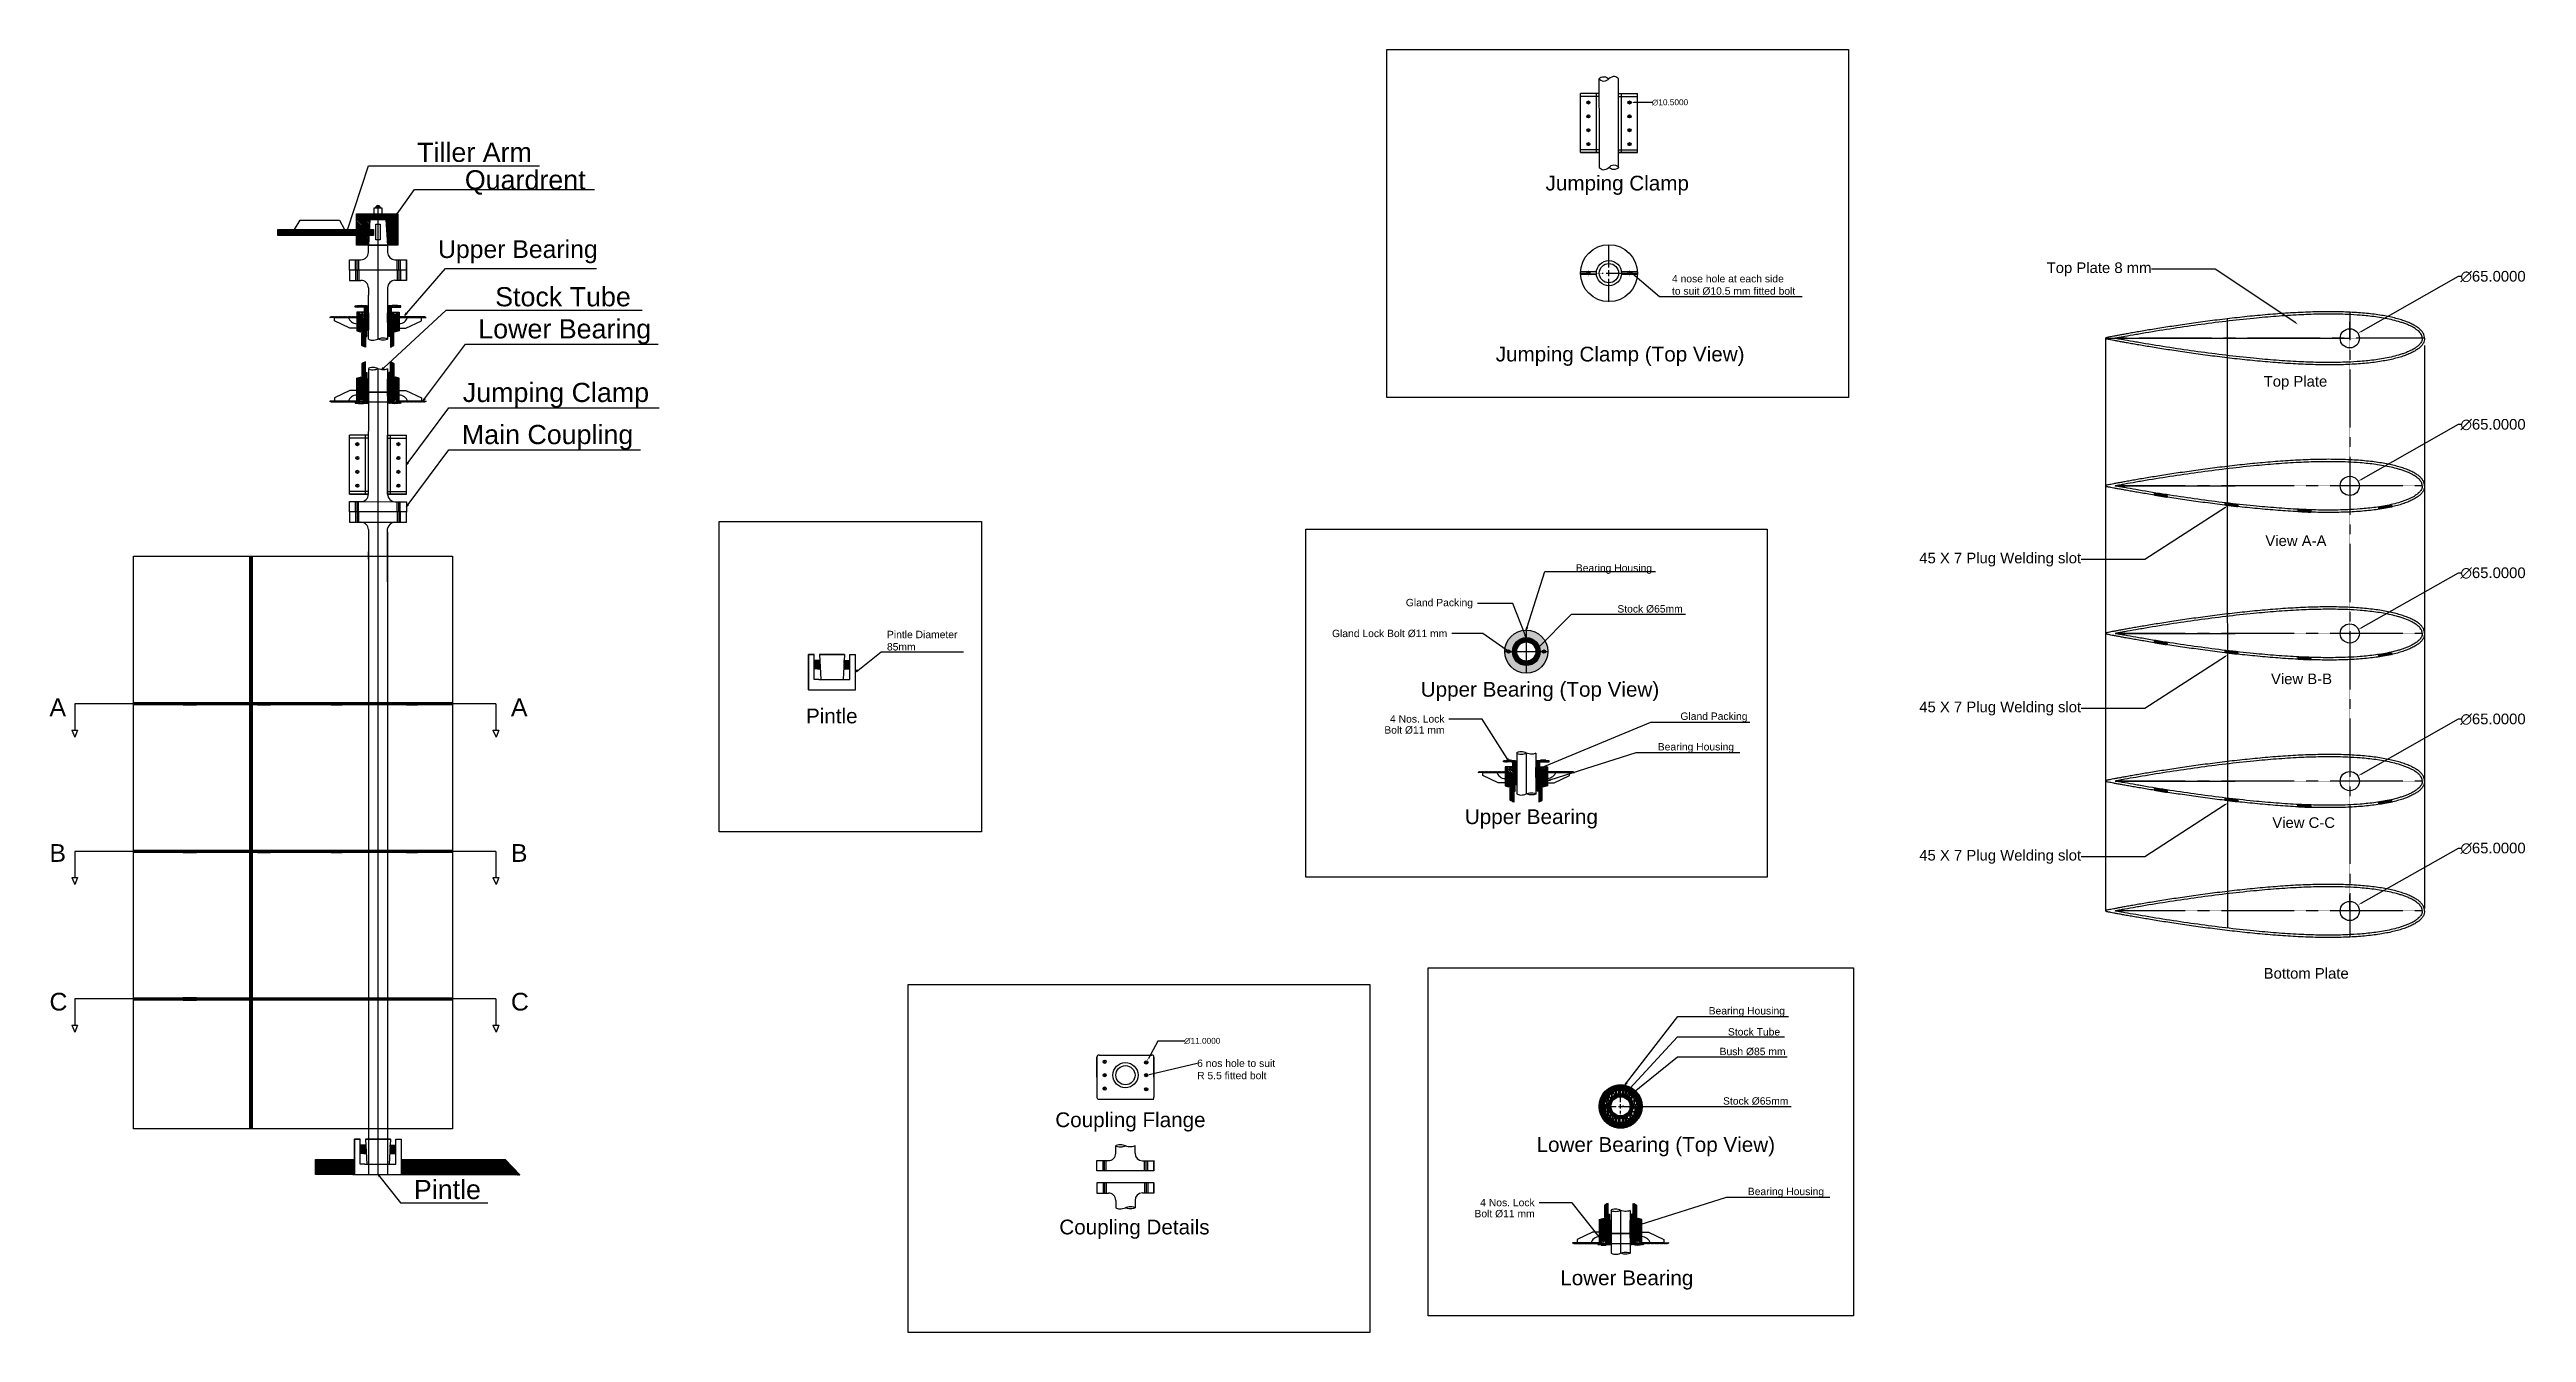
# Model space of a CAD drawing. Header units: millimetres. Extents: x 3739 to 12124, y 1417 to 5764.
import ezdxf
from ezdxf import colors
from ezdxf.entities.mleader import LeaderData, LeaderLine
from ezdxf.math import Vec2, Vec3

# ---------------------------------------------------------------- set-up
doc = ezdxf.new("R2010")
doc.units = ezdxf.units.MM
doc.header["$MEASUREMENT"] = 0
doc.linetypes.add('CENTER', pattern=[2, 1.25, -0.25, 0.25, -0.25])
doc.linetypes.add('CENTER2', pattern=[1.125, 0.75, -0.125, 0.125, -0.125])
doc.styles.get("Standard").update_dxf_attribs({"font": 'arial.ttf'})
doc.dimstyles.get("Standard").update_dxf_attribs({"dimtxt": 10, "dimasz": 10, "dimexe": 0.18, "dimexo": 0.0625, "dimgap": 0.09, "dimtad": 0, "dimtih": 1, "dimtoh": 1, "dimdec": 4, "dimzin": 0, "dimdsep": 46, "dimtxsty": 'Standard', "dimcen": 0.09, "dimadec": 0, "dimazin": 0, "dimtfac": 1, "dimtdec": 4, "dimtofl": 0, "dimtmove": 0, "dimatfit": 3, "dimfxl": 1, "dimtolj": 1, "dimtzin": 0, "dimarcsym": 0})
pattern_1 = [(45, (2455.14032, 135.58645), (-0.0883883476, 0.0883883476), [])]
pattern_2 = [(45, (3732.399, -1593.717), (-2.6516504, 2.6516504), [])]
pattern_3 = [(45, (3991.95876, 1777.56294), (-0.0883883476, 0.0883883476), [])]

msp = doc.modelspace()

# ---------------------------------------------------------------- texts
at = {"attachment_point": 1}
for s, width, heights, insert, char_height in [('\\pxqc;Jumping Clamp', 1640.9160873, [0], (8225.68565, 5336.37602), 50), ('\\pxqc;Jumping Clamp (Top View)', 1640.9160873, [0], (8235.41352, 4757.04608), 50), ('Top Plate', 276.7612091, [0], (11234.46866, 4657.87595), 36), ('View A-A', 276.7612091, [0], (11240.24826, 4117.75834), 36), ('\\pxqc;Upper Bearing (Top View)', 1640.9160873, [0], (7964.06382, 3621.39183), 50), ('View B-B', 276.7612091, [0], (11259.16354, 3649.9099), 36), ('A', 28.503157, [0], (3738.66799, 3565.41357), 60), ('A', 28.503157, [0], (5300.95154, 3565.41357), 60), ('Pintle', 1072, [0], (6299.61864, 3531.16484), 50), ('\\pxqc;Upper Bearing', 1640.9160873, [0], (7934.95448, 3189.81739), 50), ('View C-C', 276.7612091, [0], (11263.63629, 3162.81655), 36), ('B', 28.503157, [25], (3738.66799, 3071.91332), 60), ('B', 28.503157, [0], (5300.95154, 3071.91332), 60), ('Bottom Plate', 511.804647, [0], (11234.46866, 2652.14962), 36), ('C', 28.503157, [0], (3738.66799, 2568.14573), 60), ('C', 28.503157, [0], (5300.95154, 2568.14573), 60), ('\\pxqc;Coupling Flange', 1640.9160873, [0], (6577.58801, 2163.09733), 50), ('\\pxqc;Lower Bearing (Top View)', 1640.9160873, [0], (8356.14314, 2079.18963), 50), ('\\pxqc;Lower Bearing', 1640.9160873, [0], (8257.94681, 1627.55614), 50)]:
    msp.add_mtext_dynamic_manual_height_columns(s, width=width, gutter_width=1, heights=heights, dxfattribs=dict(at, insert=insert, char_height=char_height))
at = {"insert": (5594.51387, 5117.63481), "char_height": 60, "attachment_point": 3, "line_spacing_factor": 0.8}
msp.add_mtext('Upper Bearing', dxfattribs=at)
at = {"insert": (7157.35154, 1799.71114), "char_height": 50, "width": 527.5784447, "attachment_point": 1}
msp.add_mtext('Coupling Details\\P', dxfattribs=at)

# ---------------------------------------------------------------- blocks, each defined once
blk = doc.blocks.new('*U3')
at = {"color": 0, "linetype": 'CENTER2', "transparency": 16777216}
for p, q in [((-5.37, 0), (-1.05, 0)), ((0, 1.05), (0, 5.37)), ((1.05, 0), (5.37, 0)), ((0, -5.37), (0, -1.05))]:
    blk.add_line(p, q, dxfattribs=at)
at = {"color": 0, "linetype": 'Continuous', "transparency": 16777216}
for p, q in [((-0.525, 0), (0.525, 0)), ((0, -0.525), (0, 0.525))]:
    blk.add_line(p, q, dxfattribs=at)
blk = doc.blocks.new('*U4')
at = {"color": 0, "linetype": 'CENTER2', "transparency": 16777216}
for p, q in [((-5.37, 0), (-1.05, 0)), ((0, 1.05), (0, 5.37)), ((1.05, 0), (5.37, 0)), ((0, -5.37), (0, -1.05))]:
    blk.add_line(p, q, dxfattribs=at)
at = {"color": 0, "linetype": 'Continuous', "transparency": 16777216}
for p, q in [((-0.525, 0), (0.525, 0)), ((0, -0.525), (0, 0.525))]:
    blk.add_line(p, q, dxfattribs=at)
blk = doc.blocks.new('*U5')
at = {"color": 0, "linetype": 'CENTER2', "transparency": 16777216}
for p, q in [((-5.37, 0), (-1.05, 0)), ((0, 1.05), (0, 5.37)), ((1.05, 0), (5.37, 0)), ((0, -5.37), (0, -1.05))]:
    blk.add_line(p, q, dxfattribs=at)
at = {"color": 0, "linetype": 'Continuous', "transparency": 16777216}
for p, q in [((-0.525, 0), (0.525, 0)), ((0, -0.525), (0, 0.525))]:
    blk.add_line(p, q, dxfattribs=at)
blk = doc.blocks.new('*U6')
at = {"color": 0, "linetype": 'CENTER2', "transparency": 16777216}
for p, q in [((-5.37, 0), (-1.05, 0)), ((0, 1.05), (0, 5.37)), ((1.05, 0), (5.37, 0)), ((0, -5.37), (0, -1.05))]:
    blk.add_line(p, q, dxfattribs=at)
at = {"color": 0, "linetype": 'Continuous', "transparency": 16777216}
for p, q in [((-0.525, 0), (0.525, 0)), ((0, -0.525), (0, 0.525))]:
    blk.add_line(p, q, dxfattribs=at)
blk = doc.blocks.new('*U7')
at = {"color": 0, "linetype": 'CENTER2', "transparency": 16777216}
for p, q in [((-5.37, 0), (-1.05, 0)), ((0, 1.05), (0, 5.37)), ((1.05, 0), (5.37, 0)), ((0, -5.37), (0, -1.05))]:
    blk.add_line(p, q, dxfattribs=at)
at = {"color": 0, "linetype": 'Continuous', "transparency": 16777216}
for p, q in [((-0.525, 0), (0.525, 0)), ((0, -0.525), (0, 0.525))]:
    blk.add_line(p, q, dxfattribs=at)
blk = doc.blocks.new('*U8')
at = {"color": 0, "linetype": 'CENTER2', "transparency": 16777216}
for p, q in [((-5.37, 0), (-1.05, 0)), ((0, 1.05), (0, 5.37)), ((1.05, 0), (5.37, 0)), ((0, -5.37), (0, -1.05))]:
    blk.add_line(p, q, dxfattribs=at)
at = {"color": 0, "linetype": 'Continuous', "transparency": 16777216}
for p, q in [((-0.525, 0), (0.525, 0)), ((0, -0.525), (0, 0.525))]:
    blk.add_line(p, q, dxfattribs=at)
blk = doc.blocks.new('*U9')
at = {"color": 0, "linetype": 'CENTER2', "transparency": 16777216}
for p, q in [((-5.37, 0), (-1.05, 0)), ((0, 1.05), (0, 5.37)), ((1.05, 0), (5.37, 0)), ((0, -5.37), (0, -1.05))]:
    blk.add_line(p, q, dxfattribs=at)
at = {"color": 0, "linetype": 'Continuous', "transparency": 16777216}
for p, q in [((-0.525, 0), (0.525, 0)), ((0, -0.525), (0, 0.525))]:
    blk.add_line(p, q, dxfattribs=at)
blk = doc.blocks.new('*U10')
at = {"color": 0, "linetype": 'CENTER2', "transparency": 16777216}
for p, q in [((-5.37, 0), (-1.05, 0)), ((0, 1.05), (0, 5.37)), ((1.05, 0), (5.37, 0)), ((0, -5.37), (0, -1.05))]:
    blk.add_line(p, q, dxfattribs=at)
at = {"color": 0, "linetype": 'Continuous', "transparency": 16777216}
for p, q in [((-0.525, 0), (0.525, 0)), ((0, -0.525), (0, 0.525))]:
    blk.add_line(p, q, dxfattribs=at)
blk = doc.blocks.new('*D11')
at = {"color": 0, "lineweight": -2, "transparency": 16777216}
for p, q in [((11892.6, 4493), (11562.9, 4306.4)), ((11902.6, 4493), (11892.6, 4493)), ((11525.8, 4285.5), (11526, 4285.5)), ((11525.9, 4285.4), (11525.9, 4285.6))]:
    blk.add_line(p, q, dxfattribs=at)
at = {"color": 0, "transparency": 16777216}
blk.add_solid([(11562.1, 4307.9), (11563.7, 4305), (11554.2, 4301.5)], dxfattribs=at)
at = {"layer": 'Defpoints', "color": 0, "transparency": 16777216}
for p in [(11554.2, 4301.5), (11497.6, 4269.5)]:
    blk.add_point(p, dxfattribs=at)
at = {"color": 0, "transparency": 16777216, "insert": (12010.9, 4493), "char_height": 36, "attachment_point": 5}
blk.add_mtext('\\A1;∅65.0000', dxfattribs=at)
blk = doc.blocks.new('_ClosedBlank')
at = {"color": 0, "linetype": 'ByBlock', "lineweight": -2}
for p, q in [((-1, 0.17), (0, 0)), ((-1, 0.17), (-1, -0.17)), ((0, 0), (-1, -0.17))]:
    blk.add_line(p, q, dxfattribs=at)
blk = doc.blocks.new('*U16')
at = {"color": 0, "linetype": 'CENTER2', "transparency": 16777216}
for p, q in [((-5.62, 0), (-1.1, 0)), ((0, 1.1), (0, 5.62)), ((1.1, 0), (5.62, 0)), ((0, -5.62), (0, -1.1))]:
    blk.add_line(p, q, dxfattribs=at)
at = {"color": 0, "linetype": 'Continuous', "transparency": 16777216}
for p, q in [((-0.55, 0), (0.55, 0)), ((0, -0.55), (0, 0.55))]:
    blk.add_line(p, q, dxfattribs=at)
blk = doc.blocks.new('*U17')
at = {"color": 0, "linetype": 'CENTER2', "transparency": 16777216}
for p, q in [((-5.62, 0), (-1.1, 0)), ((0, 1.1), (0, 5.62)), ((1.1, 0), (5.62, 0)), ((0, -5.62), (0, -1.1))]:
    blk.add_line(p, q, dxfattribs=at)
at = {"color": 0, "linetype": 'Continuous', "transparency": 16777216}
for p, q in [((-0.55, 0), (0.55, 0)), ((0, -0.55), (0, 0.55))]:
    blk.add_line(p, q, dxfattribs=at)
blk = doc.blocks.new('*U24')
at = {"color": 0, "linetype": 'CENTER2', "transparency": 16777216}
for p, q in [((-5.62, 0), (-1.1, 0)), ((0, 1.1), (0, 5.62)), ((1.1, 0), (5.62, 0)), ((0, -5.62), (0, -1.1))]:
    blk.add_line(p, q, dxfattribs=at)
at = {"color": 0, "linetype": 'Continuous', "transparency": 16777216}
for p, q in [((-0.55, 0), (0.55, 0)), ((0, -0.55), (0, 0.55))]:
    blk.add_line(p, q, dxfattribs=at)
blk = doc.blocks.new('*U18')
at = {"color": 0, "linetype": 'CENTER2', "transparency": 16777216}
for p, q in [((-5.62, 0), (-1.1, 0)), ((0, 1.1), (0, 5.62)), ((1.1, 0), (5.62, 0)), ((0, -5.62), (0, -1.1))]:
    blk.add_line(p, q, dxfattribs=at)
at = {"color": 0, "linetype": 'Continuous', "transparency": 16777216}
for p, q in [((-0.55, 0), (0.55, 0)), ((0, -0.55), (0, 0.55))]:
    blk.add_line(p, q, dxfattribs=at)
blk = doc.blocks.new('*D26')
at = {"color": 0, "lineweight": -2, "transparency": 16777216}
for p, q in [((7490.6, 2404.8), (7458.8, 2345.8)), ((7581, 2404.8), (7490.6, 2404.8)), ((7451.3, 2332.2), (7451.5, 2332.2)), ((7451.4, 2332.1), (7451.4, 2332.3))]:
    blk.add_line(p, q, dxfattribs=at)
at = {"color": 0, "transparency": 16777216}
blk.add_solid([(7457.3, 2346.6), (7460.2, 2345), (7454, 2337)], dxfattribs=at)
at = {"layer": 'Defpoints', "color": 0, "transparency": 16777216}
for p in [(7448.8, 2327.4), (7454, 2337)]:
    blk.add_point(p, dxfattribs=at)
at = {"color": 0, "transparency": 16777216, "insert": (7641.2, 2404.8), "char_height": 20, "attachment_point": 5}
blk.add_mtext('\\A1;∅11.0000', dxfattribs=at)
blk = doc.blocks.new('*U19')
at = {"color": 0, "linetype": 'CENTER2', "transparency": 16777216}
for p, q in [((-5.62, 0), (-1.1, 0)), ((0, 1.1), (0, 5.62)), ((1.1, 0), (5.62, 0)), ((0, -5.62), (0, -1.1))]:
    blk.add_line(p, q, dxfattribs=at)
at = {"color": 0, "linetype": 'Continuous', "transparency": 16777216}
for p, q in [((-0.55, 0), (0.55, 0)), ((0, -0.55), (0, 0.55))]:
    blk.add_line(p, q, dxfattribs=at)
blk = doc.blocks.new('*U20')
at = {"color": 0, "linetype": 'CENTER2', "transparency": 16777216}
for p, q in [((-5.62, 0), (-1.1, 0)), ((0, 1.1), (0, 5.62)), ((1.1, 0), (5.62, 0)), ((0, -5.62), (0, -1.1))]:
    blk.add_line(p, q, dxfattribs=at)
at = {"color": 0, "linetype": 'Continuous', "transparency": 16777216}
for p, q in [((-0.55, 0), (0.55, 0)), ((0, -0.55), (0, 0.55))]:
    blk.add_line(p, q, dxfattribs=at)
blk = doc.blocks.new('*U21')
at = {"color": 0, "linetype": 'CENTER2', "transparency": 16777216}
for p, q in [((-5.62, 0), (-1.1, 0)), ((0, 1.1), (0, 5.62)), ((1.1, 0), (5.62, 0)), ((0, -5.62), (0, -1.1))]:
    blk.add_line(p, q, dxfattribs=at)
at = {"color": 0, "linetype": 'Continuous', "transparency": 16777216}
for p, q in [((-0.55, 0), (0.55, 0)), ((0, -0.55), (0, 0.55))]:
    blk.add_line(p, q, dxfattribs=at)
blk = doc.blocks.new('*U22')
at = {"color": 0, "linetype": 'CENTER2', "transparency": 16777216}
for p, q in [((-5.62, 0), (-1.1, 0)), ((0, 1.1), (0, 5.62)), ((1.1, 0), (5.62, 0)), ((0, -5.62), (0, -1.1))]:
    blk.add_line(p, q, dxfattribs=at)
at = {"color": 0, "linetype": 'Continuous', "transparency": 16777216}
for p, q in [((-0.55, 0), (0.55, 0)), ((0, -0.55), (0, 0.55))]:
    blk.add_line(p, q, dxfattribs=at)
blk = doc.blocks.new('*U23')
at = {"color": 0, "linetype": 'CENTER2', "transparency": 16777216}
for p, q in [((-5.62, 0), (-1.1, 0)), ((0, 1.1), (0, 5.62)), ((1.1, 0), (5.62, 0)), ((0, -5.62), (0, -1.1))]:
    blk.add_line(p, q, dxfattribs=at)
at = {"color": 0, "linetype": 'Continuous', "transparency": 16777216}
for p, q in [((-0.55, 0), (0.55, 0)), ((0, -0.55), (0, 0.55))]:
    blk.add_line(p, q, dxfattribs=at)
blk = doc.blocks.new('*U27')
at = {"color": 0, "linetype": 'CENTER2', "transparency": 16777216}
for p, q in [((-73.12, 0), (-14.6, 0)), ((0, 14.6), (0, 73.12)), ((14.6, 0), (73.12, 0)), ((0, -73.12), (0, -14.6))]:
    blk.add_line(p, q, dxfattribs=at)
at = {"color": 0, "linetype": 'Continuous', "transparency": 16777216}
for p, q in [((-7.3, 0), (7.3, 0)), ((0, -7.3), (0, 7.3))]:
    blk.add_line(p, q, dxfattribs=at)
blk = doc.blocks.new('*U28')
at = {"color": 0, "linetype": 'CENTER2', "transparency": 16777216}
for p, q in [((-5.37, 0), (-1.05, 0)), ((0, 1.05), (0, 5.37)), ((1.05, 0), (5.37, 0)), ((0, -5.37), (0, -1.05))]:
    blk.add_line(p, q, dxfattribs=at)
at = {"color": 0, "linetype": 'Continuous', "transparency": 16777216}
for p, q in [((-0.525, 0), (0.525, 0)), ((0, -0.525), (0, 0.525))]:
    blk.add_line(p, q, dxfattribs=at)
blk = doc.blocks.new('*U29')
at = {"color": 0, "linetype": 'CENTER2', "transparency": 16777216}
for p, q in [((-5.37, 0), (-1.05, 0)), ((0, 1.05), (0, 5.37)), ((1.05, 0), (5.37, 0)), ((0, -5.37), (0, -1.05))]:
    blk.add_line(p, q, dxfattribs=at)
at = {"color": 0, "linetype": 'Continuous', "transparency": 16777216}
for p, q in [((-0.525, 0), (0.525, 0)), ((0, -0.525), (0, 0.525))]:
    blk.add_line(p, q, dxfattribs=at)
blk = doc.blocks.new('*U30')
at = {"color": 0, "linetype": 'CENTER2', "transparency": 16777216}
for p, q in [((-5.37, 0), (-1.05, 0)), ((0, 1.05), (0, 5.37)), ((1.05, 0), (5.37, 0)), ((0, -5.37), (0, -1.05))]:
    blk.add_line(p, q, dxfattribs=at)
at = {"color": 0, "linetype": 'Continuous', "transparency": 16777216}
for p, q in [((-0.525, 0), (0.525, 0)), ((0, -0.525), (0, 0.525))]:
    blk.add_line(p, q, dxfattribs=at)
blk = doc.blocks.new('*U31')
at = {"color": 0, "linetype": 'CENTER2', "transparency": 16777216}
for p, q in [((-5.37, 0), (-1.05, 0)), ((0, 1.05), (0, 5.37)), ((1.05, 0), (5.37, 0)), ((0, -5.37), (0, -1.05))]:
    blk.add_line(p, q, dxfattribs=at)
at = {"color": 0, "linetype": 'Continuous', "transparency": 16777216}
for p, q in [((-0.525, 0), (0.525, 0)), ((0, -0.525), (0, 0.525))]:
    blk.add_line(p, q, dxfattribs=at)
blk = doc.blocks.new('*U32')
at = {"color": 0, "linetype": 'CENTER2', "transparency": 16777216}
for p, q in [((-5.37, 0), (-1.05, 0)), ((0, 1.05), (0, 5.37)), ((1.05, 0), (5.37, 0)), ((0, -5.37), (0, -1.05))]:
    blk.add_line(p, q, dxfattribs=at)
at = {"color": 0, "linetype": 'Continuous', "transparency": 16777216}
for p, q in [((-0.525, 0), (0.525, 0)), ((0, -0.525), (0, 0.525))]:
    blk.add_line(p, q, dxfattribs=at)
blk = doc.blocks.new('*U33')
at = {"color": 0, "linetype": 'CENTER2', "transparency": 16777216}
for p, q in [((-5.37, 0), (-1.05, 0)), ((0, 1.05), (0, 5.37)), ((1.05, 0), (5.37, 0)), ((0, -5.37), (0, -1.05))]:
    blk.add_line(p, q, dxfattribs=at)
at = {"color": 0, "linetype": 'Continuous', "transparency": 16777216}
for p, q in [((-0.525, 0), (0.525, 0)), ((0, -0.525), (0, 0.525))]:
    blk.add_line(p, q, dxfattribs=at)
blk = doc.blocks.new('*U34')
at = {"color": 0, "linetype": 'CENTER2', "transparency": 16777216}
for p, q in [((-5.37, 0), (-1.05, 0)), ((0, 1.05), (0, 5.37)), ((1.05, 0), (5.37, 0)), ((0, -5.37), (0, -1.05))]:
    blk.add_line(p, q, dxfattribs=at)
at = {"color": 0, "linetype": 'Continuous', "transparency": 16777216}
for p, q in [((-0.525, 0), (0.525, 0)), ((0, -0.525), (0, 0.525))]:
    blk.add_line(p, q, dxfattribs=at)
blk = doc.blocks.new('*U35')
at = {"color": 0, "linetype": 'CENTER2', "transparency": 16777216}
for p, q in [((-5.37, 0), (-1.05, 0)), ((0, 1.05), (0, 5.37)), ((1.05, 0), (5.37, 0)), ((0, -5.37), (0, -1.05))]:
    blk.add_line(p, q, dxfattribs=at)
at = {"color": 0, "linetype": 'Continuous', "transparency": 16777216}
for p, q in [((-0.525, 0), (0.525, 0)), ((0, -0.525), (0, 0.525))]:
    blk.add_line(p, q, dxfattribs=at)
blk = doc.blocks.new('*D36')
at = {"color": 0, "lineweight": -2, "transparency": 16777216}
for p, q in [((9087.4, 5584.5), (9087.6, 5584.5)), ((9087.5, 5584.4), (9087.5, 5584.6)), ((9164.7, 5584.7), (9102.7, 5584.5))]:
    blk.add_line(p, q, dxfattribs=at)
at = {"color": 0, "transparency": 16777216}
blk.add_solid([(9102.7, 5586.2), (9102.8, 5582.9), (9092.7, 5584.5)], dxfattribs=at)
at = {"layer": 'Defpoints', "color": 0, "transparency": 16777216}
for p in [(9082.2, 5584.5), (9092.7, 5584.5)]:
    blk.add_point(p, dxfattribs=at)
at = {"color": 0, "transparency": 16777216, "insert": (9224.9, 5584.7), "char_height": 20, "attachment_point": 5}
blk.add_mtext('\\A1;∅10.5000', dxfattribs=at)
blk = doc.blocks.new('*U71')
at = {"color": 0, "linetype": 'CENTER2', "transparency": 16777216}
for p, q in [((0, 19.3), (0, 96.7)), ((-96.7, 0), (-19.3, 0)), ((19.3, 0), (96.7, 0)), ((0, -96.7), (0, -19.3))]:
    blk.add_line(p, q, dxfattribs=at)
at = {"color": 0, "linetype": 'Continuous', "transparency": 16777216}
for p, q in [((-9.7, 0), (9.7, 0)), ((0, -9.7), (0, 9.7))]:
    blk.add_line(p, q, dxfattribs=at)
blk = doc.blocks.new('*U72')
at = {"color": 0, "linetype": 'CENTER2', "transparency": 16777216}
blk.add_line((0, 5.12), (0, -5.12), dxfattribs=at)
blk = doc.blocks.new('*U73')
at = {"color": 0, "linetype": 'CENTER2', "transparency": 16777216}
blk.add_line((0, 5.12), (0, -5.12), dxfattribs=at)
blk = doc.blocks.new('*D80')
at = {"color": 0, "lineweight": -2, "transparency": 16777216}
for p, q in [((11892.6, 4994.6), (11562.9, 4808)), ((11902.6, 4994.6), (11892.6, 4994.6)), ((11525.8, 4787.1), (11526, 4787.1)), ((11525.9, 4787), (11525.9, 4787.2))]:
    blk.add_line(p, q, dxfattribs=at)
at = {"color": 0, "transparency": 16777216}
blk.add_solid([(11562.1, 4809.5), (11563.7, 4806.6), (11554.2, 4803.1)], dxfattribs=at)
at = {"layer": 'Defpoints', "color": 0, "transparency": 16777216}
for p in [(11554.2, 4803.1), (11497.6, 4771.1)]:
    blk.add_point(p, dxfattribs=at)
at = {"color": 0, "transparency": 16777216, "insert": (12010.9, 4994.6), "char_height": 36, "attachment_point": 5}
blk.add_mtext('\\A1;∅65.0000', dxfattribs=at)
blk = doc.blocks.new('*D81')
at = {"color": 0, "lineweight": -2, "transparency": 16777216}
for p, q in [((11892.6, 3990.1), (11562.9, 3803.5)), ((11902.6, 3990.1), (11892.6, 3990.1)), ((11525.8, 3782.6), (11526, 3782.6)), ((11525.9, 3782.5), (11525.9, 3782.7))]:
    blk.add_line(p, q, dxfattribs=at)
at = {"color": 0, "transparency": 16777216}
blk.add_solid([(11562.1, 3804.9), (11563.7, 3802), (11554.2, 3798.6)], dxfattribs=at)
at = {"layer": 'Defpoints', "color": 0, "transparency": 16777216}
for p in [(11554.2, 3798.6), (11497.6, 3766.6)]:
    blk.add_point(p, dxfattribs=at)
at = {"color": 0, "transparency": 16777216, "insert": (12010.9, 3990.1), "char_height": 36, "attachment_point": 5}
blk.add_mtext('\\A1;∅65.0000', dxfattribs=at)
blk = doc.blocks.new('*D82')
at = {"color": 0, "lineweight": -2, "transparency": 16777216}
for p, q in [((11892.6, 3494.9), (11562.9, 3308.3)), ((11902.6, 3494.9), (11892.6, 3494.9)), ((11525.8, 3287.4), (11526, 3287.4)), ((11525.9, 3287.3), (11525.9, 3287.5))]:
    blk.add_line(p, q, dxfattribs=at)
at = {"color": 0, "transparency": 16777216}
blk.add_solid([(11562.1, 3309.8), (11563.7, 3306.9), (11554.2, 3303.4)], dxfattribs=at)
at = {"layer": 'Defpoints', "color": 0, "transparency": 16777216}
for p in [(11497.6, 3271.4), (11554.2, 3303.4)]:
    blk.add_point(p, dxfattribs=at)
at = {"color": 0, "transparency": 16777216, "insert": (12010.9, 3494.9), "char_height": 36, "attachment_point": 5}
blk.add_mtext('\\A1;∅65.0000', dxfattribs=at)
blk = doc.blocks.new('*D83')
at = {"color": 0, "lineweight": -2, "transparency": 16777216}
for p, q in [((11892.6, 3057.5), (11562.9, 2870.9)), ((11902.6, 3057.5), (11892.6, 3057.5)), ((11525.8, 2850), (11526, 2850)), ((11525.9, 2849.9), (11525.9, 2850.1))]:
    blk.add_line(p, q, dxfattribs=at)
at = {"color": 0, "transparency": 16777216}
blk.add_solid([(11562.1, 2872.4), (11563.7, 2869.5), (11554.2, 2866)], dxfattribs=at)
at = {"layer": 'Defpoints', "color": 0, "transparency": 16777216}
for p in [(11554.2, 2866), (11497.6, 2834)]:
    blk.add_point(p, dxfattribs=at)
at = {"color": 0, "transparency": 16777216, "insert": (12010.9, 3057.5), "char_height": 36, "attachment_point": 5}
blk.add_mtext('\\A1;∅65.0000', dxfattribs=at)

# ---------------------------------------------------------------- dimensions: what is measured, and where the dimension line sits
for p1, p2, override, picture, middle in [((9082.24898, 5584.48161), (9092.74893, 5584.51442), {"dimtxt": 20}, '*D36', (9164.71915, 5584.7393)), ((11497.60071, 4771.09175), (11554.17012, 4803.10584), {"dimtxt": 36}, '*D80', (12010.9177, 4994.62888)), ((11497.60071, 4269.50692), (11554.17012, 4301.52101), {"dimtxt": 36}, '*D11', (12010.9177, 4493.04405)), ((11497.60071, 3766.55716), (11554.17012, 3798.57125), {"dimtxt": 36}, '*D81', (12010.9177, 3990.09429)), ((11497.60071, 3271.3681), (11554.17012, 3303.38219), {"dimtxt": 36}, '*D82', (12010.9177, 3494.90523)), ((11497.60071, 2833.99795), (11554.17012, 2866.01204), {"dimtxt": 36}, '*D83', (12010.9177, 3057.53509)), ((7448.80293, 2327.36229), (7454.02869, 2337.04172), {"dimtxt": 20}, '*D26', (7641.18744, 2404.76899))]:
    dim = msp.add_diameter_dim_2p(p1=p1, p2=p2, dimstyle='Standard', override=override)
    dim.commit()
    dim.dimension.update_dxf_attribs({"geometry": picture, "text_midpoint": middle, "dimtype": 163})

# ---------------------------------------------------------------- hatches: boundary and pattern name
h = msp.add_hatch()
h.set_pattern_fill('ANSI31', color=256, scale=30)
h.set_pattern_definition(pattern_2)
h.paths.add_polyline_path([(4820.17182, 5134.37296), (4821.44332, 5154.35972), (4511.75922, 5154.35972), (4511.75922, 5134.37296)])
h = msp.add_hatch()
h.set_pattern_fill('ANSI31', color=256, scale=30)
h.set_pattern_definition([(45, (3732.399, -1593.717), (-2.6516504, 2.6516504), [])])
h.paths.add_polyline_path([(4835.65938, 5154.35972), (4815.12924, 5154.35972), (4811.35691, 5134.37296), (4835.65938, 5134.37296)])
h = msp.add_hatch()
h.set_pattern_fill('ANSI31', color=256, scale=30)
h.set_pattern_definition(pattern_2)
h.paths.add_polyline_path([(4820.17182, 5134.37296), (4835.65938, 5134.37296), (4835.65938, 5154.35972), (4821.44332, 5154.35972)])
h = msp.add_hatch()
h.set_pattern_fill('ANSI31', color=256, angle=-9.709388474)
h.set_pattern_definition([(35.2906115, (9870.28622, 2515.56122), (-0.0722154856, 0.102029033), [])])
h.paths.add_polyline_path([(10908.75705, 4254.27866), (10864.40164, 4261.86795), (10863.75308, 4258.0775), (10908.1085, 4250.48821)])
h.paths.add_polyline_path([(10908.1085, 4250.48821), (10863.75308, 4258.0775), (10863.22108, 4254.96821), (10907.57649, 4247.37892)])
h = msp.add_hatch()
h.set_pattern_fill('ANSI31', color=256, angle=-7.110546022)
h.set_pattern_definition([(37.889454, (10189.27974, 2438.50373), (-0.0767674936, 0.098649642), [])])
h.paths.add_polyline_path([(11147.84416, 4222.52005), (11103.19025, 4228.09033), (11102.71423, 4224.27438), (11147.36814, 4218.70409)])
h.paths.add_polyline_path([(11147.36814, 4218.70409), (11102.71423, 4224.27438), (11102.32376, 4221.14417), (11146.97767, 4215.57388)])
h = msp.add_hatch()
h.set_pattern_fill('ANSI31', color=256, angle=-2.911834248)
h.set_pattern_definition([(42.088166, (10569.51524, 2354.17533), (-0.083784169, 0.0927642874), [])])
h.paths.add_polyline_path([(11394.88886, 4203.5856), (11349.94696, 4205.87157), (11349.75161, 4202.031), (11394.69351, 4199.74504)])
h.paths.add_polyline_path([(11394.69351, 4199.74504), (11349.75161, 4202.031), (11349.59137, 4198.88061), (11394.53326, 4196.59464)])
h = msp.add_hatch()
h.set_pattern_fill('ANSI31', color=256, angle=9.877978132)
h.set_pattern_definition([(54.877978, (11272.25601, 2235.2143), (-0.1022410814, 0.0719149586), [])])
h.paths.add_polyline_path([(11667.73766, 4221.45553), (11623.40477, 4213.73576), (11624.06448, 4209.94723), (11668.39737, 4217.66701)])
h.paths.add_polyline_path([(11668.39737, 4217.66701), (11624.06448, 4209.94723), (11624.60563, 4206.83953), (11668.93852, 4214.5593)])
h = msp.add_hatch()
h.set_pattern_fill('ANSI31', color=256, angle=-90)
h.set_pattern_definition([(315, (2534.64696, 4673.51477), (0.088388348, 0.088388348), [])])
h.paths.add_polyline_path([(4423.59778, 3943.15541), (4423.59778, 3988.15541), (4419.75225, 3988.15541), (4419.75225, 3943.15541)])
h.paths.add_polyline_path([(4419.75225, 3943.15541), (4419.75225, 3988.15541), (4416.59778, 3988.15541), (4416.59778, 3943.15541)])
h = msp.add_hatch()
h.set_pattern_fill('GRASS', color=256)
h.set_pattern_definition([(90, (4719.4994, 611.72534), (-0.70710678, 0.70710678), [0.1875, -1.22671356]), (45, (4719.4994, 611.7253), (-0.70710678, 0.70710678), [0.1875, -0.8125]), (135, (4719.4994, 611.7253), (-0.70710678, -0.70710678), [0.1875, -0.8125])])
h.paths.add_polyline_path([(8811.13186, 3724.23506), (8785.13186, 3724.23506, -0.4142135624), (8738.13186, 3677.23506), (8738.13186, 3651.23506, 0.4142135624)])
h.paths.add_polyline_path([(8738.13186, 3797.23506), (8738.13186, 3771.23506, -0.4142135624), (8785.13186, 3724.23506), (8811.13186, 3724.23506, 0.4142135624)])
h.paths.add_polyline_path([(8738.13186, 3771.23506), (8738.13186, 3797.23506, 0.4142135624), (8665.13186, 3724.23506), (8691.13186, 3724.23506, -0.4142135624)])
h.paths.add_polyline_path([(8738.13186, 3677.23506, -0.4142135624), (8691.13186, 3724.23506), (8665.13186, 3724.23506, 0.4142135624), (8738.13186, 3651.23506)])
h = msp.add_hatch()
h.set_pattern_fill('ANSI31', color=256)
h.set_pattern_definition(pattern_3)
h.paths.add_polyline_path([(6327.67831, 3693.52422), (6346.39123, 3693.52422), (6348.08378, 3665.08932), (6327.67831, 3665.33204)])
h = msp.add_hatch()
h.set_pattern_fill('ANSI31', color=256)
h.set_pattern_definition(pattern_3)
h.paths.add_polyline_path([(6447.67831, 3693.52422), (6428.96539, 3693.52422), (6427.27284, 3665.08932), (6447.67831, 3665.33204)])
h = msp.add_hatch()
h.set_pattern_fill('HOUND', color=256)
h.set_pattern_definition([(0, (4719.499374, 611.72534), (0.25, 0.0625), [1, -0.5]), (90, (4719.499374, 611.72534), (-0.0625, -0.25), [1, -0.5])])
h.paths.add_polyline_path([(8738.13186, 3771.23506), (8738.13186, 3756.73493, -0.4150248851), (8770.72186, 3724.23506), (8785.13186, 3724.23506, 0.4142135624)])
h.paths.add_polyline_path([(8738.13186, 3756.73493), (8738.13186, 3771.23506, 0.4142135624), (8691.13186, 3724.23506), (8705.72186, 3724.23506, -0.4134027048)])
h.paths.add_polyline_path([(8705.72186, 3724.23506), (8691.13186, 3724.23506, 0.4142135624), (8738.13186, 3677.23506), (8738.13186, 3691.73518, -0.4134027048)])
h.paths.add_polyline_path([(8785.13186, 3724.23506), (8770.72186, 3724.23506, -0.4150248851), (8738.13186, 3691.73518), (8738.13186, 3677.23506, 0.4142135624)])
h = msp.add_hatch()
h.set_pattern_fill('ANSI31', color=256, angle=-9.709388474)
h.set_pattern_definition([(35.2906115, (9870.28622, 2015.56122), (-0.0722154856, 0.102029033), [])])
h.paths.add_polyline_path([(10908.75705, 3754.27866), (10864.40164, 3761.86795), (10863.75308, 3758.0775), (10908.1085, 3750.48821)])
h.paths.add_polyline_path([(10908.1085, 3750.48821), (10863.75308, 3758.0775), (10863.22108, 3754.96821), (10907.57649, 3747.37892)])
h = msp.add_hatch()
h.set_pattern_fill('ANSI31', color=256, angle=-7.110546022)
h.set_pattern_definition([(37.889454, (10189.27974, 1938.50373), (-0.0767674936, 0.098649642), [])])
h.paths.add_polyline_path([(11147.84416, 3722.52005), (11103.19025, 3728.09033), (11102.71423, 3724.27438), (11147.36814, 3718.70409)])
h.paths.add_polyline_path([(11147.36814, 3718.70409), (11102.71423, 3724.27438), (11102.32376, 3721.14417), (11146.97767, 3715.57388)])
h = msp.add_hatch()
h.set_pattern_fill('ANSI31', color=256, angle=-2.911834248)
h.set_pattern_definition([(42.088166, (10569.51524, 1854.17533), (-0.083784169, 0.0927642874), [])])
h.paths.add_polyline_path([(11394.88886, 3703.5856), (11349.94696, 3705.87157), (11349.75161, 3702.031), (11394.69351, 3699.74504)])
h.paths.add_polyline_path([(11394.69351, 3699.74504), (11349.75161, 3702.031), (11349.59137, 3698.88061), (11394.53326, 3696.59464)])
h = msp.add_hatch()
h.set_pattern_fill('ANSI31', color=256, angle=9.877978132)
h.set_pattern_definition([(54.877978, (11272.25601, 1735.2143), (-0.1022410814, 0.0719149586), [])])
h.paths.add_polyline_path([(11667.73766, 3721.45553), (11623.40477, 3713.73576), (11624.06448, 3709.94723), (11668.39737, 3717.66701)])
h.paths.add_polyline_path([(11668.39737, 3717.66701), (11624.06448, 3709.94723), (11624.60563, 3706.83953), (11668.93852, 3714.5593)])
h = msp.add_hatch()
h.set_pattern_fill('ANSI31', color=256, angle=-90)
h.set_pattern_definition([(315, (2534.64696, 4352.85338), (0.088388348, 0.088388348), [])])
h.paths.add_polyline_path([(4423.59778, 3622.49402), (4423.59778, 3667.49402), (4419.75225, 3667.49402), (4419.75225, 3622.49402)])
h.paths.add_polyline_path([(4419.75225, 3622.49402), (4419.75225, 3667.49402), (4416.59778, 3667.49402), (4416.59778, 3622.49402)])
h = msp.add_hatch()
h.set_pattern_fill('ANSI31', color=256)
h.set_pattern_definition([(45, (3506.27598, 1661.6592), (-0.088388348, 0.088388348), [])])
h.paths.add_polyline_path([(4236.63534, 3550.61001), (4191.63534, 3550.61001), (4191.63534, 3546.76448), (4236.63534, 3546.76448)])
h.paths.add_polyline_path([(4236.63534, 3546.76448), (4191.63534, 3546.76448), (4191.63534, 3543.61001), (4236.63534, 3543.61001)])
h = msp.add_hatch()
h.set_pattern_fill('ANSI31', color=256)
h.set_pattern_definition([(45, (3756.27598, 1661.6592), (-0.088388348, 0.088388348), [])])
h.paths.add_polyline_path([(4486.63534, 3550.61001), (4441.63534, 3550.61001), (4441.63534, 3546.76448), (4486.63534, 3546.76448)])
h.paths.add_polyline_path([(4486.63534, 3546.76448), (4441.63534, 3546.76448), (4441.63534, 3543.61001), (4486.63534, 3543.61001)])
h = msp.add_hatch()
h.set_pattern_fill('ANSI31', color=256)
h.set_pattern_definition([(45, (4006.27598, 1661.6592), (-0.088388348, 0.088388348), [])])
h.paths.add_polyline_path([(4736.63534, 3550.61001), (4691.63534, 3550.61001), (4691.63534, 3546.76448), (4736.63534, 3546.76448)])
h.paths.add_polyline_path([(4736.63534, 3546.76448), (4691.63534, 3546.76448), (4691.63534, 3543.61001), (4736.63534, 3543.61001)])
h = msp.add_hatch()
h.set_pattern_fill('ANSI31', color=256)
h.set_pattern_definition([(45, (4261.2121, 1661.84455), (-0.088388348, 0.088388348), [])])
h.paths.add_polyline_path([(4991.57147, 3550.79536), (4946.57147, 3550.79536), (4946.57147, 3546.94983), (4991.57147, 3546.94983)])
h.paths.add_polyline_path([(4991.57147, 3546.94983), (4946.57147, 3546.94983), (4946.57147, 3543.79536), (4991.57147, 3543.79536)])
h = msp.add_hatch()
h.set_pattern_fill('ANSI31', color=256, angle=-90)
h.set_pattern_definition([(315, (2534.64696, 4165.52143), (0.088388348, 0.088388348), [])])
h.paths.add_polyline_path([(4423.59778, 3435.16207), (4423.59778, 3480.16207), (4419.75225, 3480.16207), (4419.75225, 3435.16207)])
h.paths.add_polyline_path([(4419.75225, 3435.16207), (4419.75225, 3480.16207), (4416.59778, 3480.16207), (4416.59778, 3435.16207)])
h = msp.add_hatch()
h.set_pattern_fill('ANSI31', color=256, angle=-9.709388474)
h.set_pattern_definition([(35.2906115, (9870.28622, 1515.56122), (-0.0722154856, 0.102029033), [])])
h.paths.add_polyline_path([(10908.75705, 3254.27866), (10864.40164, 3261.86795), (10863.75308, 3258.0775), (10908.1085, 3250.48821)])
h.paths.add_polyline_path([(10908.1085, 3250.48821), (10863.75308, 3258.0775), (10863.22108, 3254.96821), (10907.57649, 3247.37892)])
h = msp.add_hatch()
h.set_pattern_fill('ANSI31', color=256, angle=-7.110546022)
h.set_pattern_definition([(37.889454, (10189.27974, 1438.50373), (-0.0767674936, 0.098649642), [])])
h.paths.add_polyline_path([(11147.84416, 3222.52005), (11103.19025, 3228.09033), (11102.71423, 3224.27438), (11147.36814, 3218.70409)])
h.paths.add_polyline_path([(11147.36814, 3218.70409), (11102.71423, 3224.27438), (11102.32376, 3221.14417), (11146.97767, 3215.57388)])
h = msp.add_hatch()
h.set_pattern_fill('ANSI31', color=256, angle=-2.911834248)
h.set_pattern_definition([(42.088166, (10569.51524, 1354.17533), (-0.083784169, 0.0927642874), [])])
h.paths.add_polyline_path([(11394.88886, 3203.5856), (11349.94696, 3205.87157), (11349.75161, 3202.031), (11394.69351, 3199.74504)])
h.paths.add_polyline_path([(11394.69351, 3199.74504), (11349.75161, 3202.031), (11349.59137, 3198.88061), (11394.53326, 3196.59464)])
h = msp.add_hatch()
h.set_pattern_fill('ANSI31', color=256, angle=9.877978132)
h.set_pattern_definition([(54.877978, (11272.25601, 1235.2143), (-0.1022410814, 0.0719149586), [])])
h.paths.add_polyline_path([(11667.73766, 3221.45553), (11623.40477, 3213.73576), (11624.06448, 3209.94723), (11668.39737, 3217.66701)])
h.paths.add_polyline_path([(11668.39737, 3217.66701), (11624.06448, 3209.94723), (11624.60563, 3206.83953), (11668.93852, 3214.5593)])
h = msp.add_hatch()
h.set_pattern_fill('ANSI31', color=256, angle=-90)
h.set_pattern_definition([(315, (2534.64696, 3844.86005), (0.088388348, 0.088388348), [])])
h.paths.add_polyline_path([(4423.59778, 3114.50069), (4423.59778, 3159.50069), (4419.75225, 3159.50069), (4419.75225, 3114.50069)])
h.paths.add_polyline_path([(4419.75225, 3114.50069), (4419.75225, 3159.50069), (4416.59778, 3159.50069), (4416.59778, 3114.50069)])
h = msp.add_hatch()
h.set_pattern_fill('ANSI31', color=256)
h.set_pattern_definition([(45, (3506.27598, 1161.6592), (-0.088388348, 0.088388348), [])])
h.paths.add_polyline_path([(4236.63534, 3050.61001), (4191.63534, 3050.61001), (4191.63534, 3046.76448), (4236.63534, 3046.76448)])
h.paths.add_polyline_path([(4236.63534, 3046.76448), (4191.63534, 3046.76448), (4191.63534, 3043.61001), (4236.63534, 3043.61001)])
h = msp.add_hatch()
h.set_pattern_fill('ANSI31', color=256)
h.set_pattern_definition([(45, (3756.27598, 1161.6592), (-0.088388348, 0.088388348), [])])
h.paths.add_polyline_path([(4486.63534, 3050.61001), (4441.63534, 3050.61001), (4441.63534, 3046.76448), (4486.63534, 3046.76448)])
h.paths.add_polyline_path([(4486.63534, 3046.76448), (4441.63534, 3046.76448), (4441.63534, 3043.61001), (4486.63534, 3043.61001)])
h = msp.add_hatch()
h.set_pattern_fill('ANSI31', color=256)
h.set_pattern_definition([(45, (4006.27598, 1161.6592), (-0.088388348, 0.088388348), [])])
h.paths.add_polyline_path([(4736.63534, 3050.61001), (4691.63534, 3050.61001), (4691.63534, 3046.76448), (4736.63534, 3046.76448)])
h.paths.add_polyline_path([(4736.63534, 3046.76448), (4691.63534, 3046.76448), (4691.63534, 3043.61001), (4736.63534, 3043.61001)])
h = msp.add_hatch()
h.set_pattern_fill('ANSI31', color=256)
h.set_pattern_definition([(45, (4261.2121, 1161.91882), (-0.088388348, 0.088388348), [])])
h.paths.add_polyline_path([(4991.57147, 3050.86963), (4946.57147, 3050.86963), (4946.57147, 3047.0241), (4991.57147, 3047.0241)])
h.paths.add_polyline_path([(4991.57147, 3047.0241), (4946.57147, 3047.0241), (4946.57147, 3043.86963), (4991.57147, 3043.86963)])
h = msp.add_hatch()
h.set_pattern_fill('ANSI31', color=256, angle=-90)
h.set_pattern_definition([(315, (2534.64696, 3667.11594), (0.088388348, 0.088388348), [])])
h.paths.add_polyline_path([(4423.59778, 2936.75658), (4423.59778, 2981.75658), (4419.75225, 2981.75658), (4419.75225, 2936.75658)])
h.paths.add_polyline_path([(4419.75225, 2936.75658), (4419.75225, 2981.75658), (4416.59778, 2981.75658), (4416.59778, 2936.75658)])
h = msp.add_hatch()
h.set_pattern_fill('ANSI31', color=256, angle=-90)
h.set_pattern_definition([(315, (2534.64696, 3346.45456), (0.088388348, 0.088388348), [])])
h.paths.add_polyline_path([(4423.59778, 2616.0952), (4423.59778, 2661.0952), (4419.75225, 2661.0952), (4419.75225, 2616.0952)])
h.paths.add_polyline_path([(4419.75225, 2616.0952), (4419.75225, 2661.0952), (4416.59778, 2661.0952), (4416.59778, 2616.0952)])
h = msp.add_hatch()
h.set_pattern_fill('ANSI31', color=256)
h.set_pattern_definition([(45, (3506.27598, 661.6592), (-0.088388348, 0.088388348), [])])
h.paths.add_polyline_path([(4236.63534, 2550.61001), (4191.63534, 2550.61001), (4191.63534, 2546.76448), (4236.63534, 2546.76448)])
h.paths.add_polyline_path([(4236.63534, 2546.76448), (4191.63534, 2546.76448), (4191.63534, 2543.61001), (4236.63534, 2543.61001)])
h = msp.add_hatch()
h.set_pattern_fill('ANSI31', color=256)
h.set_pattern_definition([(45, (3756.27598, 661.6592), (-0.088388348, 0.088388348), [])])
h.paths.add_polyline_path([(4486.63534, 2550.61001), (4441.63534, 2550.61001), (4441.63534, 2546.76448), (4486.63534, 2546.76448)])
h.paths.add_polyline_path([(4486.63534, 2546.76448), (4441.63534, 2546.76448), (4441.63534, 2543.61001), (4486.63534, 2543.61001)])
h = msp.add_hatch()
h.set_pattern_fill('ANSI31', color=256)
h.set_pattern_definition([(45, (4006.27598, 661.6592), (-0.088388348, 0.088388348), [])])
h.paths.add_polyline_path([(4736.63534, 2550.61001), (4691.63534, 2550.61001), (4691.63534, 2546.76448), (4736.63534, 2546.76448)])
h.paths.add_polyline_path([(4736.63534, 2546.76448), (4691.63534, 2546.76448), (4691.63534, 2543.61001), (4736.63534, 2543.61001)])
h = msp.add_hatch()
h.set_pattern_fill('ANSI31', color=256)
h.set_pattern_definition([(45, (4261.2121, 661.76501), (-0.088388348, 0.088388348), [])])
h.paths.add_polyline_path([(4991.57147, 2550.71583), (4946.57147, 2550.71583), (4946.57147, 2546.87029), (4991.57147, 2546.87029)])
h.paths.add_polyline_path([(4991.57147, 2546.87029), (4946.57147, 2546.87029), (4946.57147, 2543.71583), (4991.57147, 2543.71583)])
h = msp.add_hatch()
h.set_pattern_fill('ANSI31', color=256, angle=-90)
h.set_pattern_definition([(315, (2534.64696, 3175.35421), (0.088388348, 0.088388348), [])])
h.paths.add_polyline_path([(4423.59778, 2444.99485), (4423.59778, 2489.99485), (4419.75225, 2489.99485), (4419.75225, 2444.99485)])
h.paths.add_polyline_path([(4419.75225, 2444.99485), (4419.75225, 2489.99485), (4416.59778, 2489.99485), (4416.59778, 2444.99485)])
h = msp.add_hatch()
h.set_pattern_fill('AR-RROOF', color=256)
h.set_pattern_definition([(0, (4494.798, -917.9928), (2.2, 1), [15, -2, 5, -1]), (0, (4496.128, -917.4928), (-1, 1.33), [3, -0.33, 6, -0.75]), (0, (4495.29796, -917.14277), (5.2, 0.67), [8, -1.4, 4, -1])])
h.paths.add_polyline_path([(9094.85043, 2183.48211, 1), (9019.85043, 2183.48211, 1)], flags=0)
h.paths.add_polyline_path([(9024.85043, 2183.48211, -1), (9089.85043, 2183.48211, -1)], flags=0)
h.paths.add_polyline_path([(9130.35043, 2183.48211, 1), (8984.35043, 2183.48211, 1)])
h.paths.add_polyline_path([(9002.26043, 2183.48211, -1), (9112.26043, 2183.48211, -1)], flags=16)
h.paths.add_polyline_path([(9014.94043, 2183.48211, -1), (9099.94043, 2183.48211, -1)], flags=0)
h.paths.add_polyline_path([(9019.85043, 2183.48211, -1), (9094.85043, 2183.48211, -1)], flags=0)
h = msp.add_hatch()
h.set_pattern_fill('AR-RSHKE', color=256)
h.set_pattern_definition([(0, (4494.798, -917.993), (25.5, 12), [6, -5, 7, -3, 9, -4]), (0, (4500.798, -917.493), (25.5, 12), [5, -19, 4, -6]), (0, (4512.798, -918.743), (25.5, 12), [3, -31]), (90, (4494.798, -917.993), (-8.5, 12), [11.5, -36.5]), (90, (4500.798, -917.993), (-8.5, 12), [11.25, -36.75]), (90, (4505.798, -917.993), (-8.5, 12), [10.5, -37.5]), (90, (4512.798, -918.743), (-8.5, 12), [11.5, -36.5]), (90, (4515.798, -918.743), (-8.5, 12), [11.5, -36.5]), (90, (4524.798, -917.993), (-8.5, 12), [11, -37])])
h.paths.add_polyline_path([(9112.26043, 2183.48211, 1), (9002.26043, 2183.48211, 1)])
h.paths.add_polyline_path([(9014.94043, 2183.48211, -1), (9099.94043, 2183.48211, -1)], flags=16)
h.paths.add_polyline_path([(9019.85043, 2183.48211, -1), (9094.85043, 2183.48211, -1)], flags=0)
h.paths.add_polyline_path([(9024.85043, 2183.48211, -1), (9089.85043, 2183.48211, -1)], flags=0)
h = msp.add_hatch()
h.set_pattern_fill('BRASS', color=256)
h.set_pattern_definition([(0, (4494.79796, -917.99277), (0, 0.25), []), (0, (4494.79796, -917.86777), (0, 0.25), [0.125, -0.0625])])
h.paths.add_polyline_path([(9099.94043, 2183.48211, 1), (9014.94043, 2183.48211, 1)])
h.paths.add_polyline_path([(9019.85043, 2183.48211, -1), (9094.85043, 2183.48211, -1)], flags=16)
h.paths.add_polyline_path([(9024.85043, 2183.48211, -1), (9089.85043, 2183.48211, -1)], flags=0)
h = msp.add_hatch()
h.set_pattern_fill('GRASS', color=256)
h.set_pattern_definition([(90, (4494.79796, -917.9928), (-0.70710678, 0.70710678), [0.1875, -1.22671356]), (45, (4494.798, -917.9928), (-0.70710678, 0.70710678), [0.1875, -0.8125]), (135, (4494.798, -917.9928), (-0.70710678, -0.70710678), [0.1875, -0.8125])])
h.paths.add_polyline_path([(9094.85043, 2183.48211, 1), (9019.85043, 2183.48211, 1)])
h.paths.add_polyline_path([(9024.85043, 2183.48211, -1), (9089.85043, 2183.48211, -1)], flags=16)
h = msp.add_hatch()
h.set_pattern_fill('ANSI31', color=256, angle=-90)
h.set_pattern_definition([(315, (2534.64696, 2854.69282), (0.088388348, 0.088388348), [])])
h.paths.add_polyline_path([(4423.59778, 2124.33346), (4423.59778, 2169.33346), (4419.75225, 2169.33346), (4419.75225, 2124.33346)])
h.paths.add_polyline_path([(4419.75225, 2124.33346), (4419.75225, 2169.33346), (4416.59778, 2169.33346), (4416.59778, 2124.33346)])
h = msp.add_hatch()
h.set_pattern_fill('ANSI31', color=256)
h.set_pattern_definition(pattern_1)
h.paths.add_polyline_path([(4790.85987, 2051.54773), (4809.57279, 2051.54773), (4811.26534, 2023.11283), (4790.85987, 2023.35555)])
h = msp.add_hatch()
h.set_pattern_fill('ANSI31', color=256)
h.set_pattern_definition(pattern_1)
h.paths.add_polyline_path([(4890.4544, 2023.11283), (4910.85987, 2023.35555), (4910.85987, 2051.54773), (4892.14695, 2051.54773)])
h = msp.add_hatch()
h.set_pattern_fill('ANSI31', color=256)
h.set_pattern_definition([(45, (3504.34759, 1871.29055), (-0.088388348, 0.088388348), [])])
h.paths.add_polyline_path([(4639.55926, 2002.92477), (4639.55926, 1952.92477), (4770.85987, 1952.92477), (4770.85987, 2002.92477)])
h.paths.add_polyline_path([(5330.85797, 1951.69123), (5280.85987, 2002.92477), (4930.85987, 2002.92477), (4930.85987, 1952.92477)])

# ---------------------------------------------------------------- linework, layer by layer
for p, q in [((8985.4195, 5614.49801), (8985.4195, 5665.65172)), ((9050.4195, 5614.49801), (9050.46416, 5664.70492)), ((8921.47953, 5414.49801), (8921.47953, 5614.49801)), ((8985.4195, 5614.49801), (8921.47953, 5614.49801)), ((8985.52897, 5604.49801), (8921.47953, 5604.49801)), ((8975.63845, 5414.49801), (8975.63845, 5614.49801)), ((8985.52897, 5517.38642), (8985.4195, 5614.49801)), ((9050.4195, 5364.49801), (9050.4195, 5614.49801)), ((9050.4195, 5614.49801), (9114.57842, 5614.49801)), ((9050.52897, 5604.49801), (9114.57842, 5604.49801)), ((9060.4195, 5414.49801), (9060.4195, 5614.49801)), ((9114.57842, 5414.49801), (9114.57842, 5614.49801)), ((8985.52897, 5363.72491), (8985.52897, 5517.38642)), ((8985.52897, 5424.49801), (8921.47953, 5424.49801)), ((8921.47953, 5414.49801), (8983.02897, 5414.49801)), ((8985.52897, 5414.49801), (8921.47953, 5414.49801)), ((9050.52897, 5424.49801), (9114.57842, 5424.49801)), ((9050.52897, 5414.49801), (9114.57842, 5414.49801)), ((9114.57842, 5414.49801), (9053.02897, 5414.49801)), ((4794.62455, 5187.6391), (4778.37677, 5203.88688)), ((4799.92785, 5187.6391), (4779.9411, 5207.62585)), ((4805.23115, 5187.6391), (4785.2444, 5207.62585)), ((4810.53445, 5187.6391), (4790.5477, 5207.62585)), ((4815.83775, 5187.6391), (4795.851, 5207.62585)), ((4821.14106, 5187.6391), (4801.1543, 5207.62585)), ((4826.44436, 5187.6391), (4806.4576, 5207.62585)), ((4831.74766, 5187.6391), (4811.7609, 5207.62585)), ((4837.05096, 5187.6391), (4817.0642, 5207.62585)), ((4842.35426, 5187.6391), (4822.36751, 5207.62585)), ((4847.65756, 5187.6391), (4827.67081, 5207.62585)), ((4852.96086, 5187.6391), (4832.97411, 5207.62585)), ((4858.26416, 5187.6391), (4838.27741, 5207.62585)), ((4863.56746, 5187.6391), (4843.58071, 5207.62585)), ((4868.87076, 5187.6391), (4848.88401, 5207.62585)), ((4874.17406, 5187.6391), (4854.18731, 5207.62585)), ((4917.71026, 5149.4062), (4859.49061, 5207.62585)), ((4917.71026, 5154.7095), (4864.79391, 5207.62585)), ((4917.71026, 5160.0128), (4870.09721, 5207.62585)), ((4917.71026, 5165.3161), (4875.40051, 5207.62585)), ((4917.71026, 5170.6194), (4880.70381, 5207.62585)), ((4917.71026, 5175.9227), (4886.00712, 5207.62585)), ((4917.71026, 5181.226), (4891.31042, 5207.62585)), ((4917.71026, 5186.5293), (4896.61372, 5207.62585)), ((4917.71026, 5191.8326), (4901.91702, 5207.62585)), ((4917.71026, 5197.1359), (4907.22032, 5207.62585)), ((4917.71026, 5202.4392), (4912.52362, 5207.62585)), ((4567.98989, 5154.35972), (4586.92471, 5186.20464)), ((4586.92471, 5186.20464), (4720.23349, 5186.20464)), ((4720.23349, 5186.20464), (4737.73385, 5154.35972)), ((4789.32125, 5187.6391), (4778.37677, 5198.58357)), ((4784.01795, 5187.6391), (4778.37677, 5193.28027)), ((4778.71465, 5187.6391), (4778.37677, 5187.97697)), ((4778.37677, 5187.6391), (4917.13648, 5187.6391)), ((4806.69073, 5154.35972), (4778.37677, 5182.67367)), ((4801.38743, 5154.35972), (4778.37677, 5177.37037)), ((4796.08413, 5154.35972), (4778.37677, 5172.06707)), ((4790.78082, 5154.35972), (4778.37677, 5166.76377)), ((4785.47752, 5154.35972), (4778.37677, 5161.46047)), ((4780.17422, 5154.35972), (4778.37677, 5156.15717)), ((4806.4457, 5101.57174), (4778.37677, 5129.64066)), ((4801.1424, 5101.57174), (4778.37677, 5124.33736)), ((4795.8391, 5101.57174), (4778.37677, 5119.03406)), ((4811.99403, 5154.35972), (4778.71465, 5187.6391)), ((4811.749, 5101.57174), (4778.94777, 5134.37296)), ((4817.29733, 5154.35972), (4784.01795, 5187.6391)), ((4817.0523, 5101.57174), (4784.25107, 5134.37296)), ((4821.51254, 5155.44781), (4789.32125, 5187.6391)), ((4818.34053, 5105.58681), (4789.55437, 5134.37296)), ((4821.82974, 5160.43391), (4794.62455, 5187.6391)), ((4818.65773, 5110.57291), (4794.85767, 5134.37296)), ((4822.14694, 5165.42001), (4799.92785, 5187.6391)), ((4818.97493, 5115.55901), (4800.16097, 5134.37296)), ((4822.46414, 5170.40611), (4805.23115, 5187.6391)), ((4819.29213, 5120.54511), (4805.46428, 5134.37296)), ((4822.78134, 5175.39221), (4810.53445, 5187.6391)), ((4819.60933, 5125.53121), (4810.76758, 5134.37296)), ((4823.09855, 5180.37831), (4815.83775, 5187.6391)), ((4823.56046, 5187.6391), (4818.0851, 5101.57174)), ((4821.36768, 5187.41247), (4821.14106, 5187.6391)), ((4821.41045, 5187.6391), (4834.70308, 5187.6391)), ((4821.41045, 5187.6391), (4834.70308, 5187.6391)), ((4861.38396, 5187.6391), (4874.77222, 5187.6391)), ((4861.38396, 5187.6391), (4874.77222, 5187.6391)), ((4877.82869, 5187.6391), (4883.17998, 5101.57174)), ((4917.71026, 5144.1029), (4878.07098, 5183.74218)), ((4917.71026, 5138.79959), (4878.42258, 5178.08728)), ((4917.71026, 5133.49629), (4878.77417, 5172.43238)), ((4917.71026, 5128.19299), (4879.12577, 5166.77749)), ((4917.71026, 5117.58639), (4879.82896, 5155.46769)), ((4917.71026, 5122.88969), (4879.84669, 5160.75326)), ((4917.71026, 5112.28309), (4880.18056, 5149.81279)), ((4917.71026, 5106.97979), (4880.53216, 5144.1579)), ((4917.71026, 5101.67649), (4880.88375, 5138.503)), ((4912.51172, 5101.57174), (4881.23535, 5132.8481)), ((4907.20842, 5101.57174), (4881.58695, 5127.1932)), ((4901.90511, 5101.57174), (4881.93854, 5121.53831)), ((4896.60181, 5101.57174), (4882.29014, 5115.88341)), ((4754.32034, 5016.72415), (4754.32034, 5051.72415)), ((4754.32034, 5051.72415), (4793.05768, 5051.57981)), ((4774.91699, 5016.72415), (4774.91699, 5051.44574)), ((4790.5358, 5101.57174), (4778.37677, 5113.73076)), ((4785.2325, 5101.57174), (4778.37677, 5108.42746)), ((4779.92919, 5101.57174), (4778.37677, 5103.12416)), ((4780.41699, 5016.72415), (4780.41699, 5051.44574)), ((4785.91699, 5016.72415), (4785.91699, 5051.44574)), ((4818.15083, 5076.57964), (4818.15083, 5101.48631)), ((4818.16004, 5101.57174), (4883.16004, 5101.57174)), ((4818.16004, 5101.57174), (4883.16004, 5101.57174)), ((4891.29851, 5101.57174), (4882.64174, 5110.22851)), ((4883.17998, 5101.57174), (4883.2458, 5076.38042)), ((4908.24571, 5051.44574), (4947.41922, 5051.44574)), ((4915.60363, 5016.72415), (4915.60363, 5051.44574)), ((4921.10363, 5016.72415), (4921.10363, 5051.44574)), ((4926.60363, 5016.72415), (4926.60363, 5051.44574)), ((4947.41922, 5016.72415), (4947.41922, 5051.72415)), ((4947.41922, 5051.72415), (4947.41922, 5016.72415)), ((4754.32034, 5016.72415), (4754.32034, 4981.72415)), ((4947.41922, 5016.72415), (4754.32034, 5016.72415)), ((4754.32034, 5016.72415), (4754.32034, 4981.72415)), ((4947.41922, 5016.72415), (4754.32034, 5016.72415)), ((4754.32034, 4981.72415), (4793.05768, 4981.86849)), ((4774.91699, 5016.72415), (4774.91699, 4982.00256)), ((4780.41699, 5016.72415), (4780.41699, 4982.00256)), ((4785.91699, 5016.72415), (4785.91699, 4982.00256)), ((4818.15083, 4956.86866), (4818.15083, 4931.96199)), ((4883.24571, 4957.00256), (4883.24571, 4932.00256)), ((4908.24571, 4982.00256), (4947.41922, 4982.00256)), ((4915.60363, 5016.72415), (4915.60363, 4982.00256)), ((4921.10363, 5016.72415), (4921.10363, 4982.00256)), ((4926.60363, 5016.72415), (4926.60363, 4982.00256)), ((4947.41922, 5016.72415), (4947.41922, 4981.72415)), ((4947.41922, 4981.72415), (4947.41922, 5016.72415)), ((8975.71464, 5011.25944), (8921.47953, 5011.25944)), ((8975.71464, 5001.25944), (8921.47953, 5001.25944)), ((8943.18899, 5011.25944), (8943.18899, 5001.25944)), ((8953.80899, 5011.25944), (8953.80899, 5001.25944)), ((9018.02897, 5006.25944), (9114.57842, 5006.25944)), ((9114.57842, 5011.25944), (9060.12436, 5011.25944)), ((9114.57842, 5001.25944), (9060.12436, 5001.25944)), ((9082.24896, 5011.25944), (9082.24896, 5001.25944)), ((9092.86896, 5011.25944), (9092.86896, 5001.25944)), ((4773.58109, 4895.33546), (4817.00214, 4895.33546)), ((4773.58109, 4891.19898), (4773.58109, 4895.33546)), ((4805.12398, 4891.19898), (4773.58109, 4891.19898)), ((4803.96609, 4874.64018), (4779.08108, 4874.64824)), ((4779.08108, 4874.64824), (4779.08108, 4810.70487)), ((4784.87055, 4895.33546), (4784.87055, 4896.71428)), ((4784.87055, 4896.71428), (4802.23897, 4896.71428)), ((4787.76529, 4895.33546), (4784.87055, 4895.33546)), ((4799.34423, 4891.19898), (4787.76529, 4891.19898)), ((4799.34423, 4874.64421), (4787.76529, 4874.64421)), ((4788.34423, 4895.33546), (4788.34423, 4891.19898)), ((4788.34423, 4874.64524), (4788.34423, 4866.37125)), ((4788.34423, 4866.37125), (4799.34423, 4866.37125)), ((4802.23897, 4895.33546), (4799.34423, 4895.33546)), ((4799.34423, 4895.33546), (4799.34423, 4891.19898)), ((4799.34423, 4866.37125), (4799.34423, 4874.64421)), ((4802.23897, 4896.71428), (4802.23897, 4895.33546)), ((4803.96609, 4874.64018), (4804.55076, 4874.64018)), ((4804.56207, 4871.71297), (4804.55076, 4874.64018)), ((4804.56136, 4871.8954), (4818.16004, 4871.8954)), ((4818.16004, 4871.8954), (4804.56136, 4871.8954)), ((4818.16004, 4871.8954), (4804.56136, 4871.8954)), ((4804.56207, 4871.8954), (4818.23788, 4863.49278)), ((4804.56207, 4871.71297), (4804.59403, 4863.44007)), ((4804.59403, 4863.44007), (4818.20591, 4871.76568)), ((4804.59403, 4863.44007), (4818.23788, 4863.49278)), ((4818.23788, 4863.49278), (4804.59403, 4863.44007)), ((4818.23788, 4863.49278), (4804.59403, 4863.44007)), ((4804.62599, 4855.16718), (4818.23788, 4863.49278)), ((4805.12398, 4871.8954), (4805.12398, 4891.19898)), ((4817.00214, 4871.8954), (4805.12398, 4871.8954)), ((4817.00214, 4895.33546), (4817.00214, 4871.8954)), ((4818.16004, 4782.88383), (4818.15537, 4931.95962)), ((4818.16004, 4871.8954), (4818.16004, 4838.80356)), ((4818.16004, 4863.62244), (4818.16004, 4871.8954)), ((4818.16004, 4855.34948), (4818.16004, 4863.62244)), ((4883.16004, 4932.31254), (4883.16004, 4782.55967)), ((4883.17998, 4932.2707), (4883.17998, 4782.59787)), ((4883.17998, 4871.8954), (4883.17998, 4838.80356)), ((4896.82393, 4871.8954), (4883.17998, 4871.8954)), ((4883.17998, 4863.62244), (4883.17998, 4871.8954)), ((4883.17998, 4871.8954), (4896.82393, 4871.8954)), ((4896.82393, 4863.62244), (4883.17998, 4871.8954)), ((4883.17998, 4871.8954), (4896.82393, 4871.8954)), ((4896.82393, 4871.8954), (4883.17998, 4863.62244)), ((4896.82393, 4863.62244), (4883.17998, 4863.62244)), ((4883.17998, 4855.34948), (4883.17998, 4863.62244)), ((4883.17998, 4863.62244), (4896.82393, 4863.62244)), ((4896.82393, 4855.34948), (4883.17998, 4863.62244)), ((4883.17998, 4863.62244), (4896.82393, 4863.62244)), ((4896.82393, 4863.62244), (4883.17998, 4855.34948)), ((4927.75892, 4895.33546), (4884.33787, 4895.33546)), ((4884.33787, 4895.33546), (4884.33787, 4871.8954)), ((4884.33787, 4871.8954), (4896.21603, 4871.8954)), ((4896.21603, 4871.8954), (4896.21603, 4891.19898)), ((4896.21603, 4891.19898), (4927.75892, 4891.19898)), ((4896.82393, 4874.64), (4922.25894, 4874.64824)), ((4896.82393, 4871.8954), (4896.82393, 4874.64018)), ((4896.82393, 4871.8954), (4896.82393, 4863.62244)), ((4896.82393, 4863.62244), (4896.82393, 4855.34948)), ((4916.46946, 4896.71428), (4899.10104, 4896.71428)), ((4899.10104, 4896.71428), (4899.10104, 4895.33546)), ((4899.10104, 4895.33546), (4901.99578, 4895.33546)), ((4901.99578, 4891.19898), (4913.57473, 4891.19898)), ((4901.99578, 4874.64421), (4913.57473, 4874.64421)), ((4902.57473, 4891.19898), (4902.57473, 4895.33546)), ((4902.57473, 4874.64421), (4902.57473, 4866.37125)), ((4913.57473, 4866.37125), (4902.57473, 4866.37125)), ((4913.57473, 4891.19898), (4913.57473, 4895.33546)), ((4913.57473, 4895.33546), (4916.46946, 4895.33546)), ((4913.57473, 4874.64421), (4913.57473, 4866.37125)), ((4916.46946, 4895.33546), (4916.46946, 4896.71428)), ((4922.25894, 4874.64824), (4922.25894, 4810.70487)), ((4927.75892, 4891.19898), (4927.75892, 4895.33546)), ((4692.20512, 4858.10232), (4687.57354, 4855.8962)), ((4687.57354, 4855.8962), (4692.20512, 4858.10232)), ((4779.08108, 4855.8962), (4687.57354, 4855.8962)), ((4692.20512, 4858.10232), (4779.08108, 4858.10232)), ((4703.81792, 4844.86559), (4703.81792, 4855.8962)), ((4703.81792, 4855.8962), (4779.08108, 4855.8962)), ((4755.92318, 4820.0467), (4703.81792, 4844.86559)), ((4779.08108, 4820.0467), (4755.92318, 4820.0467)), ((4779.08108, 4858.10232), (4779.08108, 4855.8962)), ((4779.08108, 4858.10232), (4779.08108, 4855.8962)), ((4779.08108, 4855.8962), (4779.08108, 4820.0467)), ((4779.08108, 4810.70487), (4808.02844, 4802.74421)), ((4804.59403, 4863.44007), (4818.26984, 4855.21989)), ((4804.59403, 4863.44007), (4804.62599, 4855.16718)), ((4804.62599, 4855.16718), (4818.26984, 4855.21989)), ((4818.26984, 4855.21989), (4804.62599, 4855.16718)), ((4818.26984, 4855.21989), (4804.62599, 4855.16718)), ((4804.62599, 4855.16718), (4818.3018, 4846.94699)), ((4804.62599, 4855.16718), (4804.65795, 4846.89428)), ((4804.65795, 4846.89428), (4818.26984, 4855.21989)), ((4804.65795, 4846.89428), (4818.3018, 4846.94699)), ((4818.3018, 4846.94699), (4804.65795, 4846.89428)), ((4818.3018, 4846.94699), (4804.65795, 4846.89428)), ((4804.65795, 4846.89428), (4818.33376, 4838.67409)), ((4804.65795, 4846.89428), (4804.68991, 4838.62138)), ((4804.68991, 4838.62138), (4818.3018, 4846.94699)), ((4818.33376, 4838.67409), (4804.68991, 4838.62138)), ((4804.68991, 4838.62138), (4818.33376, 4838.67409)), ((4808.20224, 4838.63495), (4804.68991, 4838.62138)), ((4808.02844, 4813.97986), (4808.02844, 4838.63427)), ((4808.02844, 4813.97986), (4808.02844, 4838.63427)), ((4808.02844, 4813.97986), (4808.02844, 4838.63427)), ((4818.16004, 4813.97986), (4808.02844, 4813.97986)), ((4813.09424, 4813.97986), (4808.02844, 4813.97986)), ((4813.52844, 4813.97986), (4808.02844, 4813.97986)), ((4808.02844, 4802.74421), (4808.02844, 4791.71359)), ((4808.02844, 4791.71359), (4813.52844, 4791.71359)), ((4808.20222, 4838.64039), (4818.33378, 4838.66864)), ((4808.29814, 4813.81144), (4808.20222, 4838.64039)), ((4808.29814, 4813.81144), (4808.20224, 4838.63495)), ((4808.29814, 4813.81144), (4808.20224, 4838.63495)), ((4813.52844, 4791.71359), (4813.52844, 4813.97986)), ((4818.16004, 4847.07652), (4818.16004, 4855.34948)), ((4818.16004, 4838.80356), (4818.16004, 4847.07652)), ((4818.16004, 4838.79811), (4818.16004, 4813.97986)), ((4896.82393, 4855.34948), (4883.17998, 4855.34948)), ((4883.17998, 4847.07652), (4883.17998, 4855.34948)), ((4883.17998, 4855.34948), (4896.82393, 4855.34948)), ((4896.82393, 4847.07652), (4883.17998, 4855.34948)), ((4883.17998, 4855.34948), (4896.82393, 4855.34948)), ((4896.82393, 4855.34948), (4883.17998, 4847.07652)), ((4896.82393, 4847.07652), (4883.17998, 4847.07652)), ((4883.17998, 4838.80356), (4883.17998, 4847.07652)), ((4883.17998, 4847.07652), (4896.82393, 4847.07652)), ((4896.82393, 4838.80356), (4883.17998, 4847.07652)), ((4883.17998, 4847.07652), (4896.82393, 4847.07652)), ((4896.82393, 4847.07652), (4883.17998, 4838.80356)), ((4893.31157, 4838.809), (4883.17998, 4838.79811)), ((4883.17998, 4838.80356), (4896.82393, 4838.80356)), ((4896.82393, 4838.80356), (4883.17998, 4838.80356)), ((4883.17998, 4838.79811), (4883.17998, 4813.97986)), ((4883.17998, 4813.97986), (4893.31157, 4813.97986)), ((4884.35491, 4782.90237), (4884.35491, 4782.90266)), ((4887.81157, 4791.71359), (4887.81157, 4813.97986)), ((4887.81157, 4813.97986), (4893.31157, 4813.97986)), ((4893.31157, 4791.71359), (4887.81157, 4791.71359)), ((4888.24577, 4813.97986), (4893.31157, 4813.97986)), ((4893.31157, 4813.97986), (4893.31157, 4838.809)), ((4893.31157, 4813.97986), (4893.31157, 4838.80356)), ((4893.31157, 4813.97986), (4893.31157, 4838.80356)), ((4893.31157, 4838.80356), (4896.82393, 4838.80356)), ((4922.25894, 4810.70487), (4893.31157, 4802.74421)), ((4893.31157, 4802.74421), (4893.31157, 4791.71359)), ((4896.82393, 4855.34948), (4896.82393, 4847.07652)), ((4896.82393, 4847.07652), (4896.82393, 4838.80356)), ((4922.25894, 4858.10232), (4922.25894, 4855.8962)), ((5009.13489, 4858.10232), (4922.25894, 4858.10232)), ((4922.25894, 4858.10232), (4922.25894, 4855.8962)), ((5009.13489, 4858.10232), (4922.25894, 4858.10232)), ((4922.25894, 4855.8962), (4922.25894, 4820.0467)), ((4997.52209, 4855.8962), (4922.25894, 4855.8962)), ((4922.25894, 4855.8962), (5013.76647, 4855.8962)), ((4997.52209, 4855.8962), (4922.25894, 4855.8962)), ((4922.25894, 4855.8962), (5013.76647, 4855.8962)), ((4922.25894, 4820.0467), (4945.41683, 4820.0467)), ((4945.41683, 4820.0467), (4997.52209, 4844.86559)), ((4945.41683, 4820.0467), (4997.52209, 4844.86559)), ((4997.52209, 4844.86559), (4997.52209, 4855.8962)), ((4997.52209, 4844.86559), (4997.52209, 4855.8962)), ((5013.76647, 4855.8962), (5009.13489, 4858.10232)), ((10699.38542, 4785.51396), (10699.38542, 2845.51396)), ((10699.38542, 4785.51396), (11525.97542, 4785.51396)), ((11112.68042, 2789.7478), (11111.45416, 4851.64813)), ((11525.88542, 4785.51396), (11525.88542, 4841.26472)), ((11778.38163, 4761.73132), (11778.38163, 2853.51396)), ((4779.08108, 4650.92771), (4808.02844, 4658.88837)), ((4779.08108, 4570.4336), (4779.08108, 4650.92771)), ((4779.08108, 4605.73638), (4779.08108, 4641.58588)), ((4808.02844, 4658.88837), (4808.02844, 4669.91899)), ((4808.02844, 4669.91899), (4813.52844, 4669.91899)), ((4818.16004, 4647.65271), (4808.02844, 4647.65271)), ((4808.02844, 4647.65271), (4808.02844, 4622.9983)), ((4813.09424, 4647.65271), (4808.02844, 4647.65271)), ((4808.02844, 4647.65271), (4808.02844, 4622.9983)), ((4808.02844, 4647.65271), (4808.02844, 4589.73718)), ((4813.52844, 4647.65271), (4808.02844, 4647.65271)), ((4813.52844, 4669.91899), (4813.52844, 4647.65271)), ((4818.16004, 4682.78395), (4817.89135, 4257.19147)), ((4818.16004, 4622.83446), (4818.16004, 4647.65271)), ((4818.16004, 4589.73718), (4818.16004, 4622.82902)), ((4818.16004, 4622.82902), (4818.16004, 4614.55606)), ((4818.16004, 4614.55606), (4818.16004, 4606.2831)), ((4883.16004, 4682.44485), (4883.16004, 4254.11472)), ((4883.17998, 4682.45527), (4883.17998, 4253.95112)), ((4883.17998, 4622.83446), (4883.17998, 4647.65271)), ((4883.17998, 4647.65271), (4893.31157, 4647.65271)), ((4883.17998, 4589.73718), (4883.17998, 4622.82902)), ((4883.17998, 4622.82902), (4883.17998, 4614.55606)), ((4883.17998, 4614.55606), (4883.17998, 4606.2831)), ((4893.31157, 4669.91899), (4887.81157, 4669.91899)), ((4887.81157, 4669.91899), (4887.81157, 4647.65271)), ((4887.81157, 4647.65271), (4893.31157, 4647.65271)), ((4888.24577, 4647.65271), (4893.31157, 4647.65271)), ((4893.31157, 4658.88837), (4893.31157, 4669.91899)), ((4922.25894, 4650.92771), (4893.31157, 4658.88837)), ((4893.31157, 4647.65271), (4893.31157, 4622.9983)), ((4893.31157, 4647.65271), (4893.31157, 4622.9983)), ((4893.31157, 4647.65271), (4893.31157, 4589.73718)), ((4922.25894, 4570.4336), (4922.25894, 4650.92771)), ((4922.25894, 4605.73638), (4922.25894, 4641.58588)), ((4692.20512, 4570.4336), (4687.57354, 4572.63972)), ((4779.08108, 4572.63972), (4687.57354, 4572.63972)), ((4687.57354, 4572.63972), (4692.20512, 4570.4336)), ((4692.20512, 4570.4336), (4779.08108, 4570.4336)), ((4755.92318, 4608.48922), (4703.81792, 4583.67034)), ((4703.81792, 4583.67034), (4703.81792, 4572.63972)), ((4703.81792, 4572.63972), (4779.08108, 4572.63972)), ((4779.08108, 4608.48922), (4755.92318, 4608.48922)), ((4805.12398, 4570.4336), (4773.58109, 4570.4336)), ((4773.58109, 4570.4336), (4773.58109, 4566.29712)), ((4773.58109, 4566.29712), (4817.00214, 4566.29712)), ((4779.08108, 4603.53026), (4779.08108, 4605.73638)), ((4779.08108, 4603.53026), (4779.08108, 4605.73638)), ((4922.25894, 4603.53026), (4779.08108, 4603.53026)), ((4779.08108, 4603.53026), (4922.25894, 4603.53026)), ((4803.96609, 4570.44167), (4779.08108, 4570.4336)), ((4787.76529, 4566.29712), (4784.87055, 4566.29712)), ((4784.87055, 4566.29712), (4784.87055, 4564.91829)), ((4784.87055, 4564.91829), (4802.23897, 4564.91829)), ((4799.34423, 4570.43763), (4787.76529, 4570.43763)), ((4799.34423, 4570.4336), (4787.76529, 4570.4336)), ((4788.34423, 4570.4366), (4788.34423, 4578.71059)), ((4788.34423, 4578.71059), (4799.34423, 4578.71059)), ((4788.34423, 4566.29712), (4788.34423, 4570.4336)), ((4799.34423, 4578.71059), (4799.34423, 4570.43763)), ((4799.34423, 4566.29712), (4799.34423, 4570.4336)), ((4802.23897, 4566.29712), (4799.34423, 4566.29712)), ((4802.23897, 4564.91829), (4802.23897, 4566.29712)), ((4817.00214, 4589.73718), (4805.12398, 4589.73718)), ((4805.12398, 4589.73718), (4805.12398, 4570.4336)), ((4805.12398, 4570.4336), (4896.21603, 4570.4336)), ((4817.00214, 4566.29712), (4817.00214, 4589.73718)), ((4818.16004, 4606.2831), (4818.16004, 4598.01014)), ((4818.16004, 4598.01014), (4818.16004, 4589.73718)), ((4883.17998, 4606.2831), (4883.17998, 4598.01014)), ((4883.17998, 4598.01014), (4883.17998, 4589.73718)), ((4884.33787, 4566.29712), (4884.33787, 4589.73718)), ((4884.33787, 4589.73718), (4896.21603, 4589.73718)), ((4927.75892, 4566.29712), (4884.33787, 4566.29712)), ((4896.21603, 4589.73718), (4896.21603, 4570.4336)), ((4896.21603, 4570.4336), (4927.75892, 4570.4336)), ((4897.37393, 4570.44167), (4922.25894, 4570.4336)), ((4899.10104, 4564.91829), (4899.10104, 4566.29712)), ((4899.10104, 4566.29712), (4901.99578, 4566.29712)), ((4916.46946, 4564.91829), (4899.10104, 4564.91829)), ((4901.99578, 4578.71059), (4901.99578, 4570.43763)), ((4912.99578, 4578.71059), (4901.99578, 4578.71059)), ((4901.99578, 4570.43763), (4913.57473, 4570.43763)), ((4901.99578, 4566.29712), (4901.99578, 4570.4336)), ((4901.99578, 4570.4336), (4913.57473, 4570.4336)), ((4912.99578, 4570.4366), (4912.99578, 4578.71059)), ((4912.99578, 4566.29712), (4912.99578, 4570.4336)), ((4913.57473, 4566.29712), (4916.46946, 4566.29712)), ((4916.46946, 4566.29712), (4916.46946, 4564.91829)), ((4922.25894, 4608.48922), (4945.41683, 4608.48922)), ((4922.25894, 4603.53026), (4922.25894, 4605.73638)), ((4922.25894, 4603.53026), (4922.25894, 4605.73638)), ((4997.52209, 4572.63972), (4922.25894, 4572.63972)), ((4922.25894, 4572.63972), (5013.76647, 4572.63972)), ((5009.13489, 4570.4336), (4922.25894, 4570.4336)), ((4927.75892, 4570.4336), (4927.75892, 4566.29712)), ((4945.41683, 4608.48922), (4997.52209, 4583.67034)), ((4997.52209, 4583.67034), (4997.52209, 4572.63972)), ((5009.13489, 4570.4336), (5013.76647, 4572.63972)), ((5013.76647, 4572.63972), (5009.13489, 4570.4336)), ((4753.93678, 4257.05758), (4753.93678, 4457.05758)), ((4817.87675, 4457.05758), (4753.93678, 4457.05758)), ((4817.98622, 4447.05758), (4753.93678, 4447.05758)), ((4808.0957, 4257.05758), (4808.0957, 4457.05758)), ((4817.87675, 4457.05758), (4817.87675, 4256.33733)), ((4882.87675, 4457.05758), (4947.03567, 4457.05758)), ((4882.98622, 4257.05758), (4882.87675, 4457.05758)), ((4882.98622, 4447.05758), (4947.03567, 4447.05758)), ((4892.87675, 4257.05758), (4892.87675, 4457.05758)), ((4947.03567, 4257.05758), (4947.03567, 4457.05758)), ((10732.07622, 4285.51396), (10891.38542, 4285.51396)), ((10732.07622, 4285.51396), (11138.38542, 4285.51396)), ((4817.98622, 4267.05758), (4753.93678, 4267.05758)), ((4753.93678, 4257.05758), (4815.48622, 4257.05758)), ((4817.98622, 4257.05758), (4753.93678, 4257.05758)), ((4754.06085, 4197.33599), (4754.06085, 4232.33599)), ((4754.06085, 4232.33599), (4792.79819, 4232.19165)), ((4754.06085, 4197.33599), (4754.06085, 4162.33599)), ((4947.15974, 4197.33599), (4754.06085, 4197.33599)), ((4754.06085, 4197.33599), (4754.06085, 4162.33599)), ((4947.15974, 4197.33599), (4754.06085, 4197.33599)), ((4774.6575, 4197.33599), (4774.6575, 4232.05758)), ((4774.6575, 4197.33599), (4774.6575, 4162.61439)), ((4780.1575, 4197.33599), (4780.1575, 4232.05758)), ((4780.1575, 4197.33599), (4780.1575, 4162.61439)), ((4784.91539, 4197.33599), (4784.91539, 4232.05758)), ((4784.91539, 4197.33599), (4784.91539, 4162.61439)), ((4792.79819, 4232.19165), (4907.98622, 4232.05758)), ((4817.89135, 4257.05758), (4817.89135, 4257.09815)), ((4882.87675, 4232.05758), (4882.87675, 4232.0868)), ((4882.98622, 4267.05758), (4947.03567, 4267.05758)), ((4882.98622, 4257.05758), (4947.03567, 4257.05758)), ((4882.98622, 4232.05758), (4882.98622, 4232.08667)), ((4947.03567, 4257.05758), (4885.48622, 4257.05758)), ((4907.98622, 4232.05758), (4947.15974, 4232.05758)), ((4915.34414, 4197.33599), (4915.34414, 4232.05758)), ((4915.34414, 4197.33599), (4915.34414, 4162.61439)), ((4920.84414, 4197.33599), (4920.84414, 4232.05758)), ((4920.84414, 4197.33599), (4920.84414, 4162.61439)), ((4926.34414, 4197.33599), (4926.34414, 4232.05758)), ((4926.34414, 4197.33599), (4926.34414, 4162.61439)), ((4947.15974, 4232.05758), (4947.15974, 4197.05758)), ((4947.15974, 4162.05758), (4947.15974, 4197.05758)), ((4754.06085, 4162.33599), (4792.79819, 4162.48032)), ((4792.89135, 4162.4805), (4947.15974, 4162.61439)), ((4818.16004, 4137.62457), (4818.16004, 1952.92477)), ((4882.87675, 3961.07736), (4883.17998, 4140.72085)), ((4883.16004, 4128.90714), (4883.16004, 1952.92477)), ((4907.98622, 4162.61439), (4947.15974, 4162.61439)), ((4022.53168, 4047.26448), (4817.98622, 4047.26448)), ((4416.25895, 4047.26448), (4416.25895, 2107.26448)), ((4420.25895, 4047.26448), (4420.25895, 2107.26448)), ((4424.25895, 4047.26448), (4424.25895, 2107.26448)), ((4817.98622, 4062.00949), (4817.98622, 4037.10281)), ((8738.13186, 3797.23506), (8738.13186, 3651.23506)), ((10732.07622, 3785.51396), (10891.38542, 3785.51396)), ((10732.07622, 3785.51396), (11138.38542, 3785.51396)), ((6307.67831, 3713.90126), (6307.67831, 3594.90126)), ((6327.67831, 3713.90126), (6307.67831, 3713.90126)), ((6307.67831, 3713.90126), (6327.67831, 3713.90126)), ((6307.67831, 3594.90126), (6307.67831, 3713.90126)), ((6327.67831, 3713.90126), (6307.67831, 3713.90126)), ((6346.55762, 3693.52422), (6327.33909, 3693.52422)), ((6327.67831, 3629.90126), (6327.67831, 3713.90126)), ((6345.17831, 3713.90126), (6350.17831, 3629.90126)), ((6345.17831, 3713.90126), (6430.17831, 3713.90126)), ((6430.17831, 3713.90126), (6345.17831, 3713.90126)), ((6345.17831, 3713.90126), (6430.17831, 3713.90126)), ((6430.17831, 3713.90126), (6425.17831, 3629.90126)), ((6428.799, 3693.52422), (6448.01753, 3693.52422)), ((6447.67831, 3713.90126), (6467.67831, 3713.90126)), ((6447.67831, 3629.90126), (6447.67831, 3713.90126)), ((6467.67831, 3594.90126), (6467.67831, 3713.90126)), ((8665.13186, 3724.23506), (8811.13186, 3724.23506)), ((6348.15919, 3665.08842), (6327.46233, 3665.33461)), ((6342.67831, 3629.90126), (6327.67831, 3629.90126)), ((6342.67831, 3629.90126), (6432.67831, 3629.90126)), ((6350.17831, 3629.90126), (6425.17831, 3629.90126)), ((6427.19743, 3665.08842), (6447.89429, 3665.33461)), ((6432.67831, 3629.90126), (6447.67831, 3629.90126)), ((5249.97068, 3547.293), (3824.22328, 3547.293)), ((3824.22328, 3547.293), (3824.22328, 3458.81763)), ((4022.53168, 3551.26448), (5102.53168, 3551.26448)), ((4022.53168, 3547.26448), (5102.53168, 3547.26448)), ((5102.53168, 3543.26448), (4022.53168, 3543.26448)), ((4236.63534, 3550.61001), (4191.63534, 3550.61001)), ((4191.63534, 3550.61001), (4191.63534, 3543.61001)), ((4191.63534, 3543.61001), (4236.63534, 3543.61001)), ((4236.63534, 3543.61001), (4236.63534, 3550.61001)), ((5249.97068, 3547.293), (5249.97068, 3458.81763)), ((6307.67831, 3594.90126), (6467.67831, 3594.90126)), ((3813.8494, 3458.33724), (3833.98427, 3458.33724)), ((3813.8494, 3458.33724), (3824.83207, 3434.56273)), ((3833.98427, 3458.33724), (3824.83207, 3434.56273)), ((5239.5968, 3458.33724), (5259.73167, 3458.33724)), ((5239.5968, 3458.33724), (5250.57946, 3434.56273)), ((5259.73167, 3458.33724), (5250.57946, 3434.56273)), ((8661.01838, 3354.44045), (8704.43943, 3354.44045)), ((8661.01838, 3350.30397), (8661.01838, 3354.44045)), ((8672.30784, 3354.44045), (8672.30784, 3355.81928)), ((8672.30784, 3355.81928), (8689.67626, 3355.81928)), ((8675.20258, 3354.44045), (8672.30784, 3354.44045)), ((8675.78153, 3354.44045), (8675.78153, 3350.30397)), ((8689.67626, 3354.44045), (8686.78153, 3354.44045)), ((8686.78153, 3354.44045), (8686.78153, 3350.30397)), ((8689.67626, 3355.81928), (8689.67626, 3354.44045)), ((8704.43943, 3354.44045), (8704.43943, 3331.00039)), ((8705.59733, 3380.64724), (8705.59733, 3241.98882)), ((8770.61727, 3380.31855), (8770.61727, 3241.70286)), ((8815.19622, 3354.44045), (8771.77516, 3354.44045)), ((8771.77516, 3354.44045), (8771.77516, 3331.00039)), ((8803.90676, 3355.81928), (8786.53833, 3355.81928)), ((8786.53833, 3355.81928), (8786.53833, 3354.44045)), ((8786.53833, 3354.44045), (8789.43307, 3354.44045)), ((8790.01202, 3350.30397), (8790.01202, 3354.44045)), ((8801.01202, 3350.30397), (8801.01202, 3354.44045)), ((8801.01202, 3354.44045), (8803.90676, 3354.44045)), ((8803.90676, 3354.44045), (8803.90676, 3355.81928)), ((8815.19622, 3350.30397), (8815.19622, 3354.44045)), ((8579.64241, 3317.20731), (8575.01083, 3315.00119)), ((8575.01083, 3315.00119), (8579.64241, 3317.20731)), ((8666.51837, 3315.00119), (8575.01083, 3315.00119)), ((8579.64241, 3317.20731), (8666.51837, 3317.20731)), ((8591.25521, 3303.97058), (8591.25521, 3315.00119)), ((8591.25521, 3315.00119), (8666.51837, 3315.00119)), ((8643.36047, 3279.15169), (8591.25521, 3303.97058)), ((8666.51837, 3279.15169), (8643.36047, 3279.15169)), ((8692.56127, 3350.30397), (8661.01838, 3350.30397)), ((8691.40338, 3333.74517), (8666.51837, 3333.75324)), ((8666.51837, 3333.75324), (8666.51837, 3269.80986)), ((8666.51837, 3317.20731), (8666.51837, 3315.00119)), ((8666.51837, 3317.20731), (8666.51837, 3315.00119)), ((8666.51837, 3315.00119), (8666.51837, 3279.15169)), ((8686.78153, 3350.30397), (8675.20258, 3350.30397)), ((8686.78153, 3333.7492), (8675.20258, 3333.7492)), ((8675.78153, 3333.75024), (8675.78153, 3325.47624)), ((8675.78153, 3325.47624), (8686.78153, 3325.47624)), ((8686.78153, 3325.47624), (8686.78153, 3333.7492)), ((8691.40338, 3333.74517), (8691.98805, 3333.74517)), ((8691.99936, 3330.81797), (8691.98805, 3333.74517)), ((8691.99866, 3331.00039), (8705.59733, 3331.00039)), ((8705.59733, 3331.00039), (8691.99866, 3331.00039)), ((8705.59733, 3331.00039), (8691.99866, 3331.00039)), ((8691.99936, 3331.00039), (8705.67517, 3322.59778)), ((8691.99936, 3330.81797), (8692.03132, 3322.54507)), ((8692.03132, 3322.54507), (8705.64321, 3330.87068)), ((8692.03132, 3322.54507), (8705.67517, 3322.59778)), ((8705.67517, 3322.59778), (8692.03132, 3322.54507)), ((8705.67517, 3322.59778), (8692.03132, 3322.54507)), ((8692.03132, 3322.54507), (8705.70713, 3314.32488)), ((8692.03132, 3322.54507), (8692.06328, 3314.27217)), ((8692.06328, 3314.27217), (8705.67517, 3322.59778)), ((8692.06328, 3314.27217), (8705.70713, 3314.32488)), ((8705.70713, 3314.32488), (8692.06328, 3314.27217)), ((8705.70713, 3314.32488), (8692.06328, 3314.27217)), ((8692.06328, 3314.27217), (8705.73909, 3306.05198)), ((8692.06328, 3314.27217), (8692.09524, 3305.99927)), ((8692.09524, 3305.99927), (8705.70713, 3314.32488)), ((8692.09524, 3305.99927), (8705.73909, 3306.05198)), ((8705.73909, 3306.05198), (8692.09524, 3305.99927)), ((8705.73909, 3306.05198), (8692.09524, 3305.99927)), ((8692.09524, 3305.99927), (8705.77105, 3297.77908)), ((8692.09524, 3305.99927), (8692.1272, 3297.72637)), ((8692.1272, 3297.72637), (8705.73909, 3306.05198)), ((8705.77105, 3297.77908), (8692.1272, 3297.72637)), ((8692.1272, 3297.72637), (8705.77105, 3297.77908)), ((8695.63953, 3297.73994), (8692.1272, 3297.72637)), ((8692.56127, 3331.00039), (8692.56127, 3350.30397)), ((8704.43943, 3331.00039), (8692.56127, 3331.00039)), ((8695.46574, 3273.08486), (8695.46574, 3297.73927)), ((8695.46574, 3273.08486), (8695.46574, 3297.73927)), ((8695.46574, 3273.08486), (8695.46574, 3297.73927)), ((8705.59733, 3273.08486), (8695.46574, 3273.08486)), ((8700.53153, 3273.08486), (8695.46574, 3273.08486)), ((8700.96574, 3273.08486), (8695.46574, 3273.08486)), ((8695.63951, 3297.74538), (8705.77107, 3297.77364)), ((8695.73543, 3272.91643), (8695.63951, 3297.74538)), ((8695.73543, 3272.91643), (8695.63953, 3297.73994)), ((8695.73543, 3272.91643), (8695.63953, 3297.73994)), ((8700.96574, 3250.81859), (8700.96574, 3273.08486)), ((8705.59733, 3331.00039), (8705.59733, 3297.90855)), ((8705.59733, 3322.72743), (8705.59733, 3331.00039)), ((8705.59733, 3314.45447), (8705.59733, 3322.72743)), ((8705.59733, 3306.18151), (8705.59733, 3314.45447)), ((8705.59733, 3297.90855), (8705.59733, 3306.18151)), ((8705.59733, 3297.90311), (8705.59733, 3273.08486)), ((8770.61727, 3331.00039), (8770.61727, 3297.90855)), ((8784.26122, 3331.00039), (8770.61727, 3331.00039)), ((8770.61727, 3322.72743), (8770.61727, 3331.00039)), ((8770.61727, 3331.00039), (8784.26122, 3331.00039)), ((8784.26122, 3322.72743), (8770.61727, 3331.00039)), ((8770.61727, 3331.00039), (8784.26122, 3331.00039)), ((8784.26122, 3331.00039), (8770.61727, 3322.72743)), ((8784.26122, 3322.72743), (8770.61727, 3322.72743)), ((8770.61727, 3314.45447), (8770.61727, 3322.72743)), ((8770.61727, 3322.72743), (8784.26122, 3322.72743)), ((8784.26122, 3314.45447), (8770.61727, 3322.72743)), ((8770.61727, 3322.72743), (8784.26122, 3322.72743)), ((8784.26122, 3322.72743), (8770.61727, 3314.45447)), ((8784.26122, 3314.45447), (8770.61727, 3314.45447)), ((8770.61727, 3306.18151), (8770.61727, 3314.45447)), ((8770.61727, 3314.45447), (8784.26122, 3314.45447)), ((8784.26122, 3306.18151), (8770.61727, 3314.45447)), ((8770.61727, 3314.45447), (8784.26122, 3314.45447)), ((8784.26122, 3314.45447), (8770.61727, 3306.18151)), ((8784.26122, 3306.18151), (8770.61727, 3306.18151)), ((8770.61727, 3297.90855), (8770.61727, 3306.18151)), ((8770.61727, 3306.18151), (8784.26122, 3306.18151)), ((8784.26122, 3297.90855), (8770.61727, 3306.18151)), ((8770.61727, 3306.18151), (8784.26122, 3306.18151)), ((8784.26122, 3306.18151), (8770.61727, 3297.90855)), ((8780.74886, 3297.91399), (8770.61727, 3297.90311)), ((8770.61727, 3297.90855), (8784.26122, 3297.90855)), ((8784.26122, 3297.90855), (8770.61727, 3297.90855)), ((8770.61727, 3297.90311), (8770.61727, 3273.08486)), ((8770.61727, 3273.08486), (8780.74886, 3273.08486)), ((8771.77516, 3331.00039), (8783.65332, 3331.00039)), ((8775.24886, 3250.81859), (8775.24886, 3273.08486)), ((8775.24886, 3273.08486), (8780.74886, 3273.08486)), ((8775.68306, 3273.08486), (8780.74886, 3273.08486)), ((8780.74886, 3273.08486), (8780.74886, 3297.91399)), ((8780.74886, 3273.08486), (8780.74886, 3297.90855)), ((8780.74886, 3273.08486), (8780.74886, 3297.90855)), ((8780.74886, 3297.90855), (8784.26122, 3297.90855)), ((8783.65332, 3331.00039), (8783.65332, 3350.30397)), ((8783.65332, 3350.30397), (8815.19622, 3350.30397)), ((8784.26122, 3333.74499), (8809.69623, 3333.75324)), ((8784.26122, 3331.00039), (8784.26122, 3333.74517)), ((8784.26122, 3331.00039), (8784.26122, 3322.72743)), ((8784.26122, 3322.72743), (8784.26122, 3314.45447)), ((8784.26122, 3314.45447), (8784.26122, 3306.18151)), ((8784.26122, 3306.18151), (8784.26122, 3297.90855)), ((8789.43307, 3350.30397), (8801.01202, 3350.30397)), ((8789.43307, 3333.7492), (8801.01202, 3333.7492)), ((8790.01202, 3333.7492), (8790.01202, 3325.47624)), ((8801.01202, 3325.47624), (8790.01202, 3325.47624)), ((8801.01202, 3333.7492), (8801.01202, 3325.47624)), ((8809.69623, 3333.75324), (8809.69623, 3269.80986)), ((8809.69623, 3317.20731), (8809.69623, 3315.00119)), ((8896.57218, 3317.20731), (8809.69623, 3317.20731)), ((8809.69623, 3317.20731), (8809.69623, 3315.00119)), ((8896.57218, 3317.20731), (8809.69623, 3317.20731)), ((8809.69623, 3315.00119), (8809.69623, 3279.15169)), ((8884.95939, 3315.00119), (8809.69623, 3315.00119)), ((8809.69623, 3315.00119), (8901.20376, 3315.00119)), ((8884.95939, 3315.00119), (8809.69623, 3315.00119)), ((8809.69623, 3315.00119), (8901.20376, 3315.00119)), ((8809.69623, 3279.15169), (8832.85412, 3279.15169)), ((8832.85412, 3279.15169), (8884.95939, 3303.97058)), ((8832.85412, 3279.15169), (8884.95939, 3303.97058)), ((8884.95939, 3303.97058), (8884.95939, 3315.00119)), ((8884.95939, 3303.97058), (8884.95939, 3315.00119)), ((8901.20376, 3315.00119), (8896.57218, 3317.20731)), ((10732.07622, 3285.51396), (10891.38542, 3285.51396)), ((10732.07622, 3285.51396), (11138.38542, 3285.51396)), ((8666.51837, 3269.80986), (8695.46574, 3261.8492)), ((8695.46574, 3261.8492), (8695.46574, 3250.81859)), ((8695.46574, 3250.81859), (8700.96574, 3250.81859)), ((8771.79221, 3242.00736), (8771.79221, 3242.00765)), ((8780.74886, 3250.81859), (8775.24886, 3250.81859)), ((8809.69623, 3269.80986), (8780.74886, 3261.8492)), ((8780.74886, 3261.8492), (8780.74886, 3250.81859)), ((5249.97068, 3047.293), (3824.22328, 3047.293)), ((3824.22328, 3047.293), (3824.22328, 2958.81763)), ((4022.53168, 3051.26448), (5102.53168, 3051.26448)), ((4022.53168, 3047.26448), (5102.53168, 3047.26448)), ((5102.53168, 3043.26448), (4022.53168, 3043.26448)), ((4236.63534, 3050.61001), (4191.63534, 3050.61001)), ((4191.63534, 3050.61001), (4191.63534, 3043.61001)), ((4191.63534, 3043.61001), (4236.63534, 3043.61001)), ((4236.63534, 3043.61001), (4236.63534, 3050.61001)), ((5249.97068, 3047.293), (5249.97068, 2958.81763)), ((3813.8494, 2958.33724), (3833.98427, 2958.33724)), ((3813.8494, 2958.33724), (3824.83207, 2934.56273)), ((3833.98427, 2958.33724), (3824.83207, 2934.56273)), ((5239.5968, 2958.33724), (5259.73167, 2958.33724)), ((5239.5968, 2958.33724), (5250.57946, 2934.56273)), ((5259.73167, 2958.33724), (5250.57946, 2934.56273)), ((11525.88542, 2845.51396), (11525.88542, 2901.26472)), ((5249.97068, 2547.293), (3824.22328, 2547.293)), ((3824.22328, 2547.293), (3824.22328, 2458.81763)), ((4022.53168, 2551.26448), (5102.53168, 2551.26448)), ((4022.53168, 2547.26448), (5102.53168, 2547.26448)), ((5102.53168, 2543.26448), (4022.53168, 2543.26448)), ((4236.63534, 2550.61001), (4191.63534, 2550.61001)), ((4191.63534, 2550.61001), (4191.63534, 2543.61001)), ((4191.63534, 2543.61001), (4236.63534, 2543.61001)), ((4236.63534, 2543.61001), (4236.63534, 2550.61001)), ((5249.97068, 2547.293), (5249.97068, 2458.81763)), ((3813.8494, 2458.33724), (3833.98427, 2458.33724)), ((3813.8494, 2458.33724), (3824.83207, 2434.56273)), ((3833.98427, 2458.33724), (3824.83207, 2434.56273)), ((5239.5968, 2458.33724), (5259.73167, 2458.33724)), ((5239.5968, 2458.33724), (5250.57946, 2434.56273)), ((5259.73167, 2458.33724), (5250.57946, 2434.56273)), ((7284.63252, 2350.48864), (7284.63252, 2214.48864)), ((7284.63252, 2282.48864), (7284.63252, 2350.48864)), ((7291.63252, 2357.48864), (7470.73141, 2357.48864)), ((7477.73141, 2350.48864), (7477.73141, 2214.48864)), ((7477.73141, 2282.48864), (7477.73141, 2350.48864)), ((7284.63252, 2282.48864), (7284.63252, 2214.48864)), ((7291.63252, 2207.48864), (7477.63252, 2207.48864)), ((4770.85987, 2071.92477), (4770.85987, 1952.92477)), ((4790.85987, 2071.92477), (4770.85987, 2071.92477)), ((4770.85987, 2071.92477), (4790.85987, 2071.92477)), ((4770.85987, 1952.92477), (4770.85987, 2071.92477)), ((4790.85987, 2071.92477), (4770.85987, 2071.92477)), ((4809.73918, 2051.54773), (4790.52065, 2051.54773)), ((4811.34075, 2023.11193), (4790.64389, 2023.35812)), ((4790.85987, 1987.92477), (4790.85987, 2071.92477)), ((4808.35987, 2071.92477), (4813.35987, 1987.92477)), ((4808.35987, 2071.92477), (4893.35987, 2071.92477)), ((4808.35987, 2071.92477), (4813.35987, 1987.92477)), ((4808.35987, 2071.92477), (4893.35987, 2071.92477)), ((4893.35987, 2071.92477), (4808.35987, 2071.92477)), ((4808.35987, 2071.92477), (4893.35987, 2071.92477)), ((4893.35987, 2071.92477), (4888.35987, 1987.92477)), ((4893.35987, 2071.92477), (4888.35987, 1987.92477)), ((4890.37899, 2023.11193), (4911.07585, 2023.35812)), ((4891.98056, 2051.54773), (4911.19909, 2051.54773)), ((4910.85987, 2071.92477), (4930.85987, 2071.92477)), ((4910.85987, 1987.92477), (4910.85987, 2071.92477)), ((4930.85987, 1952.92477), (4930.85987, 2071.92477)), ((7348.46302, 2024.62668), (7348.46302, 2049.53335)), ((7413.5579, 2024.49279), (7413.5579, 2049.49279)), ((4639.55926, 1952.92477), (4639.55926, 2002.92477)), ((4639.55926, 2002.92477), (4770.85987, 2002.92477)), ((4770.85987, 1952.92477), (4639.55926, 1952.92477)), ((4770.85987, 1952.92477), (4930.85987, 1952.92477)), ((4805.85987, 1987.92477), (4790.85987, 1987.92477)), ((4805.85987, 1987.92477), (4895.85987, 1987.92477)), ((4813.35987, 1987.92477), (4888.35987, 1987.92477)), ((4813.35987, 1987.92477), (4888.35987, 1987.92477)), ((4895.85987, 1987.92477), (4910.85987, 1987.92477)), ((4930.85987, 2002.92477), (5280.85987, 2002.92477)), ((4930.85987, 1952.92477), (5330.85797, 1951.69123)), ((5280.85987, 2002.92477), (5330.85797, 1951.69123)), ((7284.63252, 1964.77119), (7284.63252, 1999.77119)), ((7284.63252, 1999.77119), (7323.36987, 1999.62685)), ((7477.73141, 1964.77119), (7284.63252, 1964.77119)), ((7305.22917, 1964.77119), (7305.22917, 1999.49279)), ((7310.72917, 1964.77119), (7310.72917, 1999.49279)), ((7316.22917, 1964.77119), (7316.22917, 1999.49279)), ((7438.5579, 1999.49279), (7477.73141, 1999.49279)), ((7445.91581, 1964.77119), (7445.91581, 1999.49279)), ((7451.41581, 1964.77119), (7451.41581, 1999.49279)), ((7456.91581, 1964.77119), (7456.91581, 1999.49279)), ((7477.73141, 1964.77119), (7477.73141, 1999.77119)), ((7477.73141, 1999.77119), (7477.73141, 1964.77119)), ((7284.63252, 1924.77119), (7284.63252, 1889.77119)), ((7477.73141, 1924.77119), (7284.63252, 1924.77119)), ((7284.63252, 1924.77119), (7284.63252, 1889.77119)), ((7284.63252, 1889.77119), (7323.36987, 1889.91553)), ((7305.22917, 1924.77119), (7305.22917, 1890.0496)), ((7310.72917, 1924.77119), (7310.72917, 1890.0496)), ((7316.22917, 1924.77119), (7316.22917, 1890.0496)), ((7348.46302, 1864.91571), (7348.46302, 1840.00903)), ((7413.5579, 1865.0496), (7413.5579, 1840.0496)), ((7438.5579, 1890.0496), (7477.73141, 1890.0496)), ((7445.91581, 1924.77119), (7445.91581, 1890.0496)), ((7451.41581, 1924.77119), (7451.41581, 1890.0496)), ((7456.91581, 1924.77119), (7456.91581, 1890.0496)), ((7477.73141, 1924.77119), (7477.73141, 1889.77119)), ((7477.73141, 1889.77119), (7477.73141, 1924.77119)), ((8985.861, 1799.70936), (9014.80837, 1807.67002)), ((8985.861, 1719.21525), (8985.861, 1799.70936)), ((8985.861, 1754.51803), (8985.861, 1790.36753)), ((9014.80837, 1807.67002), (9014.80837, 1818.70064)), ((9014.80837, 1818.70064), (9020.30837, 1818.70064)), ((9024.93996, 1796.43437), (9014.80837, 1796.43437)), ((9014.80837, 1796.43437), (9014.80837, 1771.77996)), ((9019.87416, 1796.43437), (9014.80837, 1796.43437)), ((9014.80837, 1796.43437), (9014.80837, 1771.77996)), ((9014.80837, 1796.43437), (9014.80837, 1738.51883)), ((9020.30837, 1796.43437), (9014.80837, 1796.43437)), ((9020.30837, 1818.70064), (9020.30837, 1796.43437)), ((9024.93996, 1831.5656), (9024.93996, 1685.85775)), ((9024.93996, 1771.61612), (9024.93996, 1796.43437)), ((9024.93996, 1738.51883), (9024.93996, 1771.61067)), ((9024.93996, 1771.61067), (9024.93996, 1763.33771)), ((9024.93996, 1763.33771), (9024.93996, 1755.06475)), ((9089.9599, 1831.23692), (9089.9599, 1685.85775)), ((9089.9599, 1771.61612), (9089.9599, 1796.43437)), ((9089.9599, 1796.43437), (9100.09149, 1796.43437)), ((9089.9599, 1738.51883), (9089.9599, 1771.61067)), ((9089.9599, 1771.61067), (9089.9599, 1763.33771)), ((9089.9599, 1763.33771), (9089.9599, 1755.06475)), ((9100.09149, 1818.70064), (9094.59149, 1818.70064)), ((9094.59149, 1818.70064), (9094.59149, 1796.43437)), ((9094.59149, 1796.43437), (9100.09149, 1796.43437)), ((9095.0257, 1796.43437), (9100.09149, 1796.43437)), ((9100.09149, 1807.67002), (9100.09149, 1818.70064)), ((9129.03886, 1799.70936), (9100.09149, 1807.67002)), ((9100.09149, 1796.43437), (9100.09149, 1771.77996)), ((9100.09149, 1796.43437), (9100.09149, 1771.77996)), ((9100.09149, 1796.43437), (9100.09149, 1738.51883)), ((9129.03886, 1719.21525), (9129.03886, 1799.70936)), ((9129.03886, 1754.51803), (9129.03886, 1790.36753)), ((8898.98504, 1719.21525), (8894.35346, 1721.42138)), ((8985.861, 1721.42138), (8894.35346, 1721.42138)), ((8894.35346, 1721.42138), (8898.98504, 1719.21525)), ((8898.98504, 1719.21525), (8985.861, 1719.21525)), ((8962.7031, 1757.27087), (8910.59784, 1732.45199)), ((8910.59784, 1732.45199), (8910.59784, 1721.42138)), ((8910.59784, 1721.42138), (8985.861, 1721.42138)), ((8985.861, 1757.27087), (8962.7031, 1757.27087)), ((9011.9039, 1719.21525), (8980.36101, 1719.21525)), ((8980.36101, 1719.21525), (8980.36101, 1715.07877)), ((8980.36101, 1715.07877), (9023.78206, 1715.07877)), ((8985.861, 1752.31191), (8985.861, 1754.51803)), ((8985.861, 1752.31191), (8985.861, 1754.51803)), ((9129.03886, 1752.31191), (8985.861, 1752.31191)), ((8985.861, 1752.31191), (9129.03886, 1752.31191)), ((9010.74601, 1719.22332), (8985.861, 1719.21525)), ((8994.54521, 1715.07877), (8991.65047, 1715.07877)), ((8991.65047, 1715.07877), (8991.65047, 1713.69995)), ((8991.65047, 1713.69995), (9009.01889, 1713.69995)), ((9006.12416, 1719.21928), (8994.54521, 1719.21928)), ((9006.12416, 1719.21525), (8994.54521, 1719.21525)), ((8995.12416, 1719.21825), (8995.12416, 1727.49225)), ((8995.12416, 1727.49225), (9006.12416, 1727.49225)), ((8995.12416, 1715.07877), (8995.12416, 1719.21525)), ((9006.12416, 1727.49225), (9006.12416, 1719.21928)), ((9006.12416, 1715.07877), (9006.12416, 1719.21525)), ((9009.01889, 1715.07877), (9006.12416, 1715.07877)), ((9009.01889, 1713.69995), (9009.01889, 1715.07877)), ((9023.78206, 1738.51883), (9011.9039, 1738.51883)), ((9011.9039, 1738.51883), (9011.9039, 1719.21525)), ((9011.9039, 1719.21525), (9102.99595, 1719.21525)), ((9023.78206, 1715.07877), (9023.78206, 1738.51883)), ((9024.93996, 1755.06475), (9024.93996, 1746.79179)), ((9024.93996, 1746.79179), (9024.93996, 1738.51883)), ((9089.9599, 1755.06475), (9089.9599, 1746.79179)), ((9089.9599, 1746.79179), (9089.9599, 1738.51883)), ((9091.11779, 1715.07877), (9091.11779, 1738.51883)), ((9091.11779, 1738.51883), (9102.99595, 1738.51883)), ((9134.53885, 1715.07877), (9091.11779, 1715.07877)), ((9102.99595, 1738.51883), (9102.99595, 1719.21525)), ((9102.99595, 1719.21525), (9134.53885, 1719.21525)), ((9104.15385, 1719.22332), (9129.03886, 1719.21525)), ((9105.88096, 1713.69995), (9105.88096, 1715.07877)), ((9105.88096, 1715.07877), (9108.7757, 1715.07877)), ((9123.24939, 1713.69995), (9105.88096, 1713.69995)), ((9108.7757, 1727.49225), (9108.7757, 1719.21928)), ((9119.7757, 1727.49225), (9108.7757, 1727.49225)), ((9108.7757, 1719.21928), (9120.35465, 1719.21928)), ((9108.7757, 1715.07877), (9108.7757, 1719.21525)), ((9108.7757, 1719.21525), (9120.35465, 1719.21525)), ((9119.7757, 1719.21825), (9119.7757, 1727.49225)), ((9119.7757, 1715.07877), (9119.7757, 1719.21525)), ((9120.35465, 1715.07877), (9123.24939, 1715.07877)), ((9123.24939, 1715.07877), (9123.24939, 1713.69995)), ((9129.03886, 1757.27087), (9152.19675, 1757.27087)), ((9129.03886, 1752.31191), (9129.03886, 1754.51803)), ((9129.03886, 1752.31191), (9129.03886, 1754.51803)), ((9204.30202, 1721.42138), (9129.03886, 1721.42138)), ((9129.03886, 1721.42138), (9220.54639, 1721.42138)), ((9215.91481, 1719.21525), (9129.03886, 1719.21525)), ((9134.53885, 1719.21525), (9134.53885, 1715.07877)), ((9152.19675, 1757.27087), (9204.30202, 1732.45199)), ((9204.30202, 1732.45199), (9204.30202, 1721.42138)), ((9215.91481, 1719.21525), (9220.54639, 1721.42138)), ((9220.54639, 1721.42138), (9215.91481, 1719.21525))]:
    msp.add_line(p, q)
at = {"linetype": 'CENTER'}
for p, q in [((4850.69457, 5235.29061), (4850.69457, 5016.72415)), ((4850.69457, 5235.29061), (4850.69457, 5016.72415)), ((4850.69457, 5068.40289), (4850.69457, 4782.85673)), ((4850.69457, 5068.40289), (4850.69457, 4782.85673)), ((4850.69457, 4682.41045), (4850.69457, 1952.92477)), ((4850.69457, 4682.41045), (4850.69457, 1952.92477)), ((8738.13186, 3380.27373), (8738.13186, 3241.96172)), ((8738.13186, 3380.27373), (8738.13186, 3241.96172)), ((9057.47449, 1831.1921), (9057.47449, 1685.85775)), ((9057.47449, 1831.1921), (9057.47449, 1685.85775))]:
    msp.add_line(p, q, dxfattribs=at)
at = {"linetype": 'ByBlock', "lineweight": -2}
msp.add_line((5078.90859, 5022.40557), (5590.80535, 5022.40557), dxfattribs=at)
at = {"linetype": 'CENTER2'}
for p, q in [((8948.49899, 5011.37944), (8948.49899, 5016.38001)), ((8948.49899, 5001.13944), (8948.49899, 4996.13887)), ((9087.55896, 5011.37944), (9087.55896, 5016.38001)), ((9087.55896, 5001.13944), (9087.55896, 4996.13887)), ((11525.88542, 4873.95248), (11525.88542, 2757.3046)), ((11778.38163, 4785.51396), (10732.07622, 4785.51396)), ((11771.36176, 4285.51396), (10732.07622, 4285.51396)), ((11771.36176, 3785.51396), (10732.07622, 3785.51396)), ((11771.36176, 3285.51396), (10732.07622, 3285.51396)), ((11525.88542, 2901.26472), (11525.88542, 2796.67437)), ((11771.36176, 2845.51396), (10732.07622, 2845.51396))]:
    msp.add_line(p, q, dxfattribs=at)
at = {"linetype": 'Continuous'}
for p, q in [((4781.37238, 4891.19898), (4773.58109, 4894.91014)), ((4773.58109, 4893.97485), (4774.56287, 4894.44249)), ((4773.84646, 4893.71126), (4773.58109, 4893.83766)), ((4778.67048, 4891.19898), (4773.58109, 4893.62317)), ((4775.96859, 4891.19898), (4773.58109, 4892.3362)), ((4773.6213, 4893.60401), (4774.97225, 4894.2475)), ((4774.07162, 4893.81851), (4773.66224, 4894.0135)), ((4774.29678, 4893.92576), (4773.8874, 4894.12075)), ((4773.90787, 4892.18055), (4775.25881, 4892.82403)), ((4774.52194, 4894.033), (4774.11256, 4894.228)), ((4774.5424, 4892.0928), (4774.13303, 4892.28779)), ((4774.31725, 4891.98555), (4775.66819, 4892.62904)), ((4774.74709, 4894.14025), (4774.33772, 4894.33525)), ((4774.76756, 4892.20004), (4774.35818, 4892.39504)), ((4774.99272, 4892.30729), (4774.58334, 4892.50229)), ((4775.21788, 4892.41454), (4774.8085, 4892.60954)), ((4775.44303, 4892.52179), (4775.03366, 4892.71678)), ((4784.07427, 4891.19898), (4775.39006, 4895.33546)), ((4775.91382, 4895.08598), (4776.43758, 4895.33546)), ((4775.94092, 4891.19898), (4775.95476, 4891.20557)), ((4776.54835, 4894.99823), (4776.13898, 4895.19323)), ((4776.3232, 4894.89098), (4777.25633, 4895.33546)), ((4776.77351, 4895.10548), (4776.36413, 4895.30047)), ((4776.60976, 4893.46752), (4777.96071, 4894.111)), ((4776.99867, 4895.21273), (4776.741, 4895.33546)), ((4777.2443, 4893.37977), (4776.83492, 4893.57476)), ((4777.01914, 4893.27252), (4778.37008, 4893.91601)), ((4777.46945, 4893.48702), (4777.06008, 4893.68201)), ((4777.22383, 4895.31997), (4777.19132, 4895.33546)), ((4777.69461, 4893.59426), (4777.28523, 4893.78926)), ((4777.3057, 4891.84905), (4778.65665, 4892.49254)), ((4777.91977, 4893.70151), (4777.51039, 4893.89651)), ((4777.94024, 4891.7613), (4777.53086, 4891.9563)), ((4777.71508, 4891.65406), (4779.06603, 4892.29754)), ((4778.14493, 4893.80876), (4777.73555, 4894.00375)), ((4778.1654, 4891.86855), (4777.75602, 4892.06355)), ((4778.39055, 4891.9758), (4777.98118, 4892.1708)), ((4786.77616, 4891.19898), (4778.09195, 4895.33546)), ((4778.61571, 4892.08305), (4778.20633, 4892.27804)), ((4778.84087, 4892.1903), (4778.43149, 4892.38529)), ((4779.08108, 4865.65132), (4804.68653, 4839.49597)), ((4779.15115, 4870.27526), (4804.66832, 4844.21009)), ((4779.31165, 4894.75449), (4780.53136, 4895.33546)), ((4779.94619, 4894.66674), (4779.53681, 4894.86173)), ((4779.72103, 4894.55949), (4781.07198, 4895.20298)), ((4780.17135, 4894.77399), (4779.76197, 4894.96898)), ((4780.3965, 4894.88123), (4779.98713, 4895.07623)), ((4780.0076, 4893.13602), (4781.35854, 4893.77951)), ((4780.62166, 4894.98848), (4780.21228, 4895.18348)), ((4780.64213, 4893.04828), (4780.23275, 4893.24327)), ((4780.41697, 4892.94103), (4781.76792, 4893.58451)), ((4780.84682, 4895.09573), (4780.43744, 4895.29072)), ((4780.86729, 4893.15552), (4780.45791, 4893.35052)), ((4781.09245, 4893.26277), (4780.68307, 4893.45777)), ((4780.70354, 4891.51756), (4782.05448, 4892.16105)), ((4788.34423, 4891.73904), (4780.79384, 4895.33546)), ((4780.81349, 4874.64768), (4788.34423, 4866.95521)), ((4781.3176, 4893.37002), (4780.90823, 4893.56501)), ((4781.33807, 4891.42981), (4780.92869, 4891.62481)), ((4781.11291, 4891.32256), (4782.46386, 4891.96605)), ((4781.54276, 4893.47727), (4781.13338, 4893.67226)), ((4781.56323, 4891.53706), (4781.15385, 4891.73206)), ((4781.78839, 4891.64431), (4781.37901, 4891.8393)), ((4782.01355, 4891.75156), (4781.60417, 4891.94655)), ((4782.2387, 4891.8588), (4781.82933, 4892.0538)), ((4782.25177, 4874.64722), (4788.34423, 4868.42392)), ((4782.70949, 4894.42299), (4784.06043, 4895.06648)), ((4783.34402, 4894.33525), (4782.93465, 4894.53024)), ((4783.11886, 4894.228), (4784.46981, 4894.87148)), ((4783.56918, 4894.44249), (4783.1598, 4894.63749)), ((4783.79434, 4894.54974), (4783.38496, 4894.74474)), ((4783.40543, 4892.80453), (4784.75638, 4893.44802)), ((4788.34423, 4893.02601), (4783.49574, 4895.33546)), ((4784.0195, 4894.65699), (4783.61012, 4894.85198)), ((4784.03996, 4892.71678), (4783.63059, 4892.91178)), ((4783.81481, 4892.60954), (4785.16575, 4893.25302)), ((4784.24465, 4894.76424), (4783.83528, 4894.95923)), ((4784.26512, 4892.82403), (4783.85574, 4893.01903)), ((4784.49028, 4892.93128), (4784.0809, 4893.12627)), ((4784.12847, 4891.19898), (4785.45232, 4891.82955)), ((4784.71544, 4893.03853), (4784.30606, 4893.23352)), ((4784.52458, 4891.19898), (4784.32653, 4891.29332)), ((4784.9406, 4893.14577), (4784.53122, 4893.34077)), ((4784.96106, 4891.20557), (4784.55169, 4891.40056)), ((4785.18622, 4891.31282), (4784.77684, 4891.50781)), ((4784.94723, 4891.19898), (4785.86169, 4891.63456)), ((4785.41138, 4891.42006), (4785.002, 4891.61506)), ((4785.63654, 4891.52731), (4785.22716, 4891.72231)), ((4786.10732, 4894.0915), (4787.45827, 4894.73499)), ((4787.86765, 4894.53999), (4786.19763, 4895.33546)), ((4786.24553, 4874.64592), (4788.34423, 4872.50214)), ((4786.74186, 4894.00375), (4786.33248, 4894.19875)), ((4786.5167, 4893.89651), (4788.34423, 4894.767)), ((4786.96701, 4894.111), (4786.55764, 4894.306)), ((4787.19217, 4894.21825), (4786.78279, 4894.41324)), ((4786.80326, 4892.47304), (4788.15421, 4893.11652)), ((4787.41733, 4894.3255), (4787.00795, 4894.52049)), ((4787.4378, 4892.38529), (4787.02842, 4892.58029)), ((4787.21264, 4892.27804), (4788.34423, 4892.81705)), ((4787.64249, 4894.43274), (4787.23311, 4894.62774)), ((4787.66296, 4892.49254), (4787.25358, 4892.68753)), ((4787.88811, 4892.59979), (4787.47874, 4892.79478)), ((4788.11327, 4892.70703), (4787.70389, 4892.90203)), ((4788.37166, 4874.64523), (4788.37266, 4874.64421)), ((4788.91591, 4866.37125), (4804.64477, 4850.3046)), ((4796.47169, 4866.37125), (4804.61484, 4858.05322)), ((4799.34423, 4894.54667), (4800.35366, 4895.02748)), ((4799.63725, 4894.29625), (4799.34423, 4894.43582)), ((4817.00214, 4885.81047), (4799.34423, 4894.22132)), ((4802.98751, 4891.19898), (4799.34423, 4892.93435)), ((4800.28562, 4891.19898), (4799.34423, 4891.64738)), ((4799.34423, 4869.42237), (4804.59162, 4864.06228)), ((4799.41209, 4894.189), (4800.76304, 4894.83248)), ((4799.86241, 4894.40349), (4799.45303, 4894.59849)), ((4800.08757, 4894.51074), (4799.67819, 4894.70574)), ((4799.69866, 4892.76553), (4801.0496, 4893.40902)), ((4817.00214, 4887.09744), (4799.70709, 4895.33546)), ((4800.31272, 4894.61799), (4799.90335, 4894.81299)), ((4800.33319, 4892.67778), (4799.92382, 4892.87278)), ((4800.10804, 4892.57054), (4801.45898, 4893.21402)), ((4800.53788, 4894.72524), (4800.1285, 4894.92023)), ((4800.55835, 4892.78503), (4800.14897, 4892.98003)), ((4800.78351, 4892.89228), (4800.37413, 4893.08727)), ((4800.50358, 4891.19898), (4801.74555, 4891.79055)), ((4801.00867, 4892.99953), (4800.59929, 4893.19452)), ((4800.73594, 4891.19898), (4800.61976, 4891.25432)), ((4801.23382, 4893.10677), (4800.82445, 4893.30177)), ((4801.18625, 4891.19898), (4800.84492, 4891.36156)), ((4801.47945, 4891.27382), (4801.07007, 4891.46881)), ((4801.70461, 4891.38106), (4801.29523, 4891.57606)), ((4801.32233, 4891.19898), (4802.15492, 4891.59556)), ((4801.92977, 4891.48831), (4801.52039, 4891.68331)), ((4802.40055, 4894.0525), (4803.7515, 4894.69599)), ((4817.00214, 4888.38441), (4802.40898, 4895.33546)), ((4803.03509, 4893.96475), (4802.62571, 4894.15975)), ((4802.80993, 4893.85751), (4804.16087, 4894.50099)), ((4803.26024, 4894.072), (4802.85087, 4894.267)), ((4803.4854, 4894.17925), (4803.07602, 4894.37425)), ((4803.09649, 4892.43404), (4804.44744, 4893.07752)), ((4803.71056, 4894.2865), (4803.30118, 4894.48149)), ((4803.73103, 4892.34629), (4803.32165, 4892.54129)), ((4803.50587, 4892.23904), (4804.85682, 4892.88253)), ((4803.93572, 4894.39374), (4803.52634, 4894.58874)), ((4803.95619, 4892.45354), (4803.54681, 4892.64853)), ((4804.18134, 4892.56079), (4803.77197, 4892.75578)), ((4804.4065, 4892.66803), (4803.99712, 4892.86303)), ((4804.63166, 4892.77528), (4804.22228, 4892.97028)), ((4804.59735, 4891.19898), (4805.14338, 4891.45906)), ((4804.78878, 4891.19898), (4804.69306, 4891.24457)), ((4805.3276, 4891.15682), (4804.91822, 4891.35181)), ((4817.00214, 4889.67139), (4805.11087, 4895.33546)), ((4805.12398, 4891.05983), (4805.55276, 4891.26407)), ((4817.00214, 4884.5235), (4805.12398, 4890.18133)), ((4805.12398, 4889.49987), (4805.83932, 4889.8406)), ((4805.12398, 4889.10988), (4806.2487, 4889.6456)), ((4805.34807, 4889.21661), (4805.12398, 4889.32335)), ((4817.00214, 4883.23653), (4805.12398, 4888.89436)), ((4817.00214, 4881.94956), (4805.12398, 4887.60739)), ((4817.00214, 4880.66259), (4805.12398, 4886.32042)), ((4817.00214, 4879.37562), (4805.12398, 4885.03345)), ((4817.00214, 4878.08865), (4805.12398, 4883.74648)), ((4805.12398, 4883.65), (4805.22526, 4883.69824)), ((4805.40948, 4883.396), (4805.12398, 4883.53198)), ((4805.12398, 4883.26001), (4805.63463, 4883.50324)), ((4805.18432, 4883.28875), (4805.12398, 4883.31749)), ((4817.00214, 4876.80168), (4805.12398, 4882.45951)), ((4805.12398, 4881.70004), (4805.9212, 4882.07978)), ((4805.12398, 4881.31005), (4806.33058, 4881.88478)), ((4805.42994, 4881.45579), (4805.12398, 4881.60153)), ((4805.20479, 4881.34854), (4805.12398, 4881.38703)), ((4817.00214, 4875.51471), (4805.12398, 4881.17254)), ((4817.00214, 4874.22774), (4805.12398, 4879.88557)), ((4817.00214, 4872.94077), (4805.12398, 4878.59859)), ((4816.49491, 4871.8954), (4805.12398, 4877.31162)), ((4813.79302, 4871.8954), (4805.12398, 4876.02465)), ((4805.12398, 4875.85018), (4805.30713, 4875.93741)), ((4805.49135, 4875.63517), (4805.12398, 4875.81016)), ((4805.12398, 4875.46019), (4805.71651, 4875.74242)), ((4805.26619, 4875.52792), (4805.12398, 4875.59566)), ((4811.09112, 4871.8954), (4805.12398, 4874.73768)), ((4805.12398, 4873.90022), (4806.00307, 4874.31895)), ((4805.12398, 4873.51023), (4806.41245, 4874.12396)), ((4805.51182, 4873.69497), (4805.12398, 4873.8797)), ((4805.28666, 4873.58772), (4805.12398, 4873.66521)), ((4808.38923, 4871.8954), (4805.12398, 4873.45071)), ((4805.68734, 4871.8954), (4805.12398, 4872.16374)), ((4805.57323, 4889.32386), (4805.16385, 4889.51886)), ((4805.18432, 4887.57865), (4806.53526, 4888.22214)), ((4805.6551, 4881.56304), (4805.24572, 4881.75803)), ((4805.26619, 4879.81783), (4806.61714, 4880.46131)), ((4805.73698, 4873.80221), (4805.3276, 4873.99721)), ((4805.34807, 4872.057), (4806.69902, 4872.70049)), ((4805.79838, 4889.43111), (4805.38901, 4889.6261)), ((4805.81885, 4887.4909), (4805.40948, 4887.6859)), ((4805.88026, 4881.67028), (4805.47088, 4881.86528)), ((4805.90073, 4879.73008), (4805.49135, 4879.92507)), ((4805.51182, 4895.14448), (4805.91277, 4895.33546)), ((4805.96214, 4873.90946), (4805.55276, 4874.10446)), ((4805.73698, 4895.25173), (4805.56119, 4895.33546)), ((4805.9826, 4871.96926), (4805.57323, 4872.16425)), ((4805.5937, 4887.38365), (4806.94464, 4888.02714)), ((4806.02354, 4889.53836), (4805.61416, 4889.73335)), ((4806.04401, 4887.59815), (4805.63463, 4887.79315)), ((4805.67557, 4879.62283), (4807.02652, 4880.26632)), ((4806.10542, 4881.77753), (4805.69604, 4881.97253)), ((4806.12589, 4879.83733), (4805.71651, 4880.03232)), ((4806.18729, 4874.01671), (4805.77792, 4874.2117)), ((4805.79838, 4893.72101), (4807.14933, 4894.3645)), ((4806.20776, 4872.0765), (4805.79838, 4872.2715)), ((4805.82755, 4871.8954), (4807.10839, 4872.50549)), ((4806.26917, 4887.7054), (4805.85979, 4887.90039)), ((4805.88026, 4885.96019), (4807.23121, 4886.60367)), ((4806.35104, 4879.94457), (4805.94167, 4880.13957)), ((4805.96214, 4878.19936), (4807.31308, 4878.84285)), ((4806.43292, 4893.63326), (4806.02354, 4893.82826)), ((4806.43292, 4872.18375), (4806.02354, 4872.37875)), ((4806.49433, 4887.81264), (4806.08495, 4888.00764)), ((4806.5148, 4885.87244), (4806.10542, 4886.06743)), ((4806.5762, 4880.05182), (4806.16682, 4880.24682)), ((4806.59667, 4878.11162), (4806.18729, 4878.30661)), ((4806.20776, 4893.52601), (4807.55871, 4894.1695)), ((4806.65808, 4893.74051), (4806.2487, 4893.93551)), ((4806.65808, 4872.291), (4806.2487, 4872.48599)), ((4806.28964, 4885.76519), (4807.64058, 4886.40868)), ((4806.71948, 4887.91989), (4806.31011, 4888.11489)), ((4806.73995, 4885.97969), (4806.33058, 4886.17468)), ((4806.37151, 4878.00437), (4807.72246, 4878.64785)), ((4806.80136, 4880.15907), (4806.39198, 4880.35406)), ((4806.82183, 4878.21886), (4806.41245, 4878.41386)), ((4806.88324, 4893.84776), (4806.47386, 4894.04275)), ((4806.88324, 4872.39825), (4806.47386, 4872.59324)), ((4806.49433, 4892.10255), (4807.84527, 4892.74603)), ((4806.96511, 4886.08693), (4806.55573, 4886.28193)), ((4806.5762, 4884.34172), (4807.92715, 4884.98521)), ((4807.04699, 4878.32611), (4806.63761, 4878.52111)), ((4806.65808, 4876.5809), (4808.00902, 4877.22439)), ((4807.10839, 4893.955), (4806.69902, 4894.15)), ((4807.12886, 4892.0148), (4806.71948, 4892.20979)), ((4807.19027, 4886.19418), (4806.78089, 4886.38918)), ((4807.21074, 4884.25398), (4806.80136, 4884.44897)), ((4807.27214, 4878.43336), (4806.86277, 4878.62835)), ((4807.29261, 4876.49315), (4806.88324, 4876.68815)), ((4806.9037, 4891.90755), (4808.25465, 4892.55104)), ((4807.33355, 4894.06225), (4806.92417, 4894.25725)), ((4807.35402, 4892.12205), (4806.94464, 4892.31704)), ((4806.98558, 4884.14673), (4808.33653, 4884.79021)), ((4807.41543, 4886.30143), (4807.00605, 4886.49642)), ((4807.43589, 4884.36122), (4807.02652, 4884.55622)), ((4807.06746, 4876.3859), (4808.4184, 4877.02939)), ((4807.4973, 4878.54061), (4807.08792, 4878.7356)), ((4807.51777, 4876.6004), (4807.10839, 4876.7954)), ((4807.57918, 4892.22929), (4807.1698, 4892.42429)), ((4807.19027, 4890.48408), (4808.54121, 4891.12757)), ((4807.66105, 4884.46847), (4807.25168, 4884.66347)), ((4807.27214, 4882.72326), (4808.62309, 4883.36675)), ((4807.74293, 4876.70765), (4807.33355, 4876.90264)), ((4807.35402, 4874.96244), (4808.70497, 4875.60592)), ((4807.80433, 4892.33654), (4807.39496, 4892.53154)), ((4807.8248, 4890.39634), (4807.41543, 4890.59133)), ((4807.88621, 4884.57572), (4807.47683, 4884.77071)), ((4807.90668, 4882.63551), (4807.4973, 4882.83051)), ((4807.96809, 4876.81489), (4807.55871, 4877.00989)), ((4807.98855, 4874.87469), (4807.57918, 4875.06968)), ((4807.59965, 4890.28909), (4808.95059, 4890.93257)), ((4808.02949, 4892.44379), (4807.62011, 4892.63878)), ((4808.04996, 4890.50358), (4807.64058, 4890.69858)), ((4807.68152, 4882.52826), (4809.03247, 4883.17175)), ((4808.11137, 4884.68297), (4807.70199, 4884.87796)), ((4808.13184, 4882.74276), (4807.72246, 4882.93776)), ((4807.7634, 4874.76744), (4809.11434, 4875.41093)), ((4808.19324, 4876.92214), (4807.78387, 4877.11714)), ((4808.21371, 4874.98194), (4807.80433, 4875.17693)), ((4817.00214, 4890.95836), (4807.81277, 4895.33546)), ((4808.27512, 4890.61083), (4807.86574, 4890.80583)), ((4807.88621, 4888.86562), (4809.23716, 4889.50911)), ((4808.35699, 4882.85001), (4807.94762, 4883.045)), ((4807.96809, 4881.1048), (4809.31903, 4881.74828)), ((4808.43887, 4875.08918), (4808.02949, 4875.28418)), ((4808.04996, 4873.34397), (4809.40091, 4873.98746)), ((4808.50028, 4890.71808), (4808.0909, 4890.91307)), ((4808.52075, 4888.77787), (4808.11137, 4888.97287)), ((4808.58215, 4882.95726), (4808.17277, 4883.15225)), ((4808.60262, 4881.01705), (4808.19324, 4881.21204)), ((4808.66403, 4875.19643), (4808.25465, 4875.39143)), ((4808.6845, 4873.25623), (4808.27512, 4873.45122)), ((4808.29559, 4888.67063), (4809.64653, 4889.31411)), ((4808.72543, 4890.82533), (4808.31606, 4891.02032)), ((4808.7459, 4888.88512), (4808.33653, 4889.08012)), ((4808.37746, 4880.9098), (4809.72841, 4881.55329)), ((4808.80731, 4883.0645), (4808.39793, 4883.2595)), ((4808.82778, 4881.1243), (4808.4184, 4881.31929)), ((4808.45934, 4873.14898), (4809.81029, 4873.79246)), ((4808.88919, 4875.30368), (4808.47981, 4875.49867)), ((4808.50028, 4895.00798), (4809.18779, 4895.33546)), ((4808.90965, 4873.36347), (4808.50028, 4873.55847)), ((4808.97106, 4888.99237), (4808.56168, 4889.18736)), ((4808.58215, 4887.24716), (4809.9331, 4887.89064)), ((4809.05294, 4881.23154), (4808.64356, 4881.42654)), ((4808.66403, 4879.48633), (4810.01497, 4880.12982)), ((4809.13481, 4894.92023), (4808.72543, 4895.11523)), ((4809.13481, 4873.47072), (4808.72543, 4873.66572)), ((4809.19622, 4889.09962), (4808.78684, 4889.29461)), ((4809.21669, 4887.15941), (4808.80731, 4887.35441)), ((4809.27809, 4881.33879), (4808.86872, 4881.53379)), ((4809.29856, 4879.39859), (4808.88919, 4879.59358)), ((4808.90965, 4894.81299), (4810.00654, 4895.33546)), ((4809.35997, 4895.02748), (4808.95059, 4895.22248)), ((4809.35997, 4873.57797), (4808.95059, 4873.77296)), ((4808.99153, 4887.05216), (4810.34248, 4887.69565)), ((4809.42138, 4889.20686), (4809.012, 4889.40186)), ((4809.44185, 4887.26666), (4809.03247, 4887.46165)), ((4809.07341, 4879.29134), (4810.42435, 4879.93482)), ((4809.50325, 4881.44604), (4809.09387, 4881.64104)), ((4809.10258, 4871.8954), (4810.09685, 4872.369)), ((4809.52372, 4879.50583), (4809.11434, 4879.70083)), ((4809.58513, 4895.13473), (4809.17575, 4895.32972)), ((4809.58513, 4873.68522), (4809.17575, 4873.88021)), ((4809.19622, 4893.38952), (4810.54716, 4894.033)), ((4809.28986, 4871.8954), (4809.19622, 4871.94001)), ((4809.667, 4887.3739), (4809.25763, 4887.5689)), ((4809.27809, 4885.62869), (4810.62904, 4886.27218)), ((4809.74888, 4879.61308), (4809.3395, 4879.80808)), ((4809.35997, 4877.86787), (4810.71092, 4878.51136)), ((4809.83075, 4893.30177), (4809.42138, 4893.49677)), ((4809.74018, 4871.8954), (4809.42138, 4872.04725)), ((4809.89216, 4887.48115), (4809.48278, 4887.67615)), ((4809.91263, 4885.54095), (4809.50325, 4885.73594)), ((4809.97404, 4879.72033), (4809.56466, 4879.91532)), ((4809.99451, 4877.78012), (4809.58513, 4877.97512)), ((4809.6056, 4893.19452), (4810.95654, 4893.83801)), ((4809.81029, 4895.24198), (4809.61403, 4895.33546)), ((4810.05591, 4893.40902), (4809.64653, 4893.60401)), ((4810.05591, 4871.95951), (4809.64653, 4872.1545)), ((4809.68747, 4885.4337), (4811.03842, 4886.07718)), ((4810.11732, 4887.5884), (4809.70794, 4887.7834)), ((4810.13779, 4885.64819), (4809.72841, 4885.84319)), ((4809.76935, 4877.67288), (4811.12029, 4878.31636)), ((4810.19919, 4879.82758), (4809.78982, 4880.02257)), ((4810.21966, 4877.88737), (4809.81029, 4878.08237)), ((4810.28107, 4893.51626), (4809.87169, 4893.71126)), ((4810.28107, 4872.06675), (4809.87169, 4872.26175)), ((4809.89216, 4891.77105), (4811.24311, 4892.41454)), ((4809.92133, 4871.8954), (4810.50623, 4872.174)), ((4810.36294, 4885.75544), (4809.95357, 4885.95044)), ((4809.97404, 4884.01023), (4811.32498, 4884.65372)), ((4810.44482, 4877.99462), (4810.03544, 4878.18961)), ((4810.05591, 4876.24941), (4811.40686, 4876.89289)), ((4810.50623, 4893.62351), (4810.09685, 4893.81851)), ((4810.5267, 4891.68331), (4810.11732, 4891.8783)), ((4810.5881, 4885.86269), (4810.17872, 4886.05768)), ((4810.60857, 4883.92248), (4810.19919, 4884.11748)), ((4810.66998, 4878.10187), (4810.2606, 4878.29686)), ((4810.69045, 4876.16166), (4810.28107, 4876.35666)), ((4810.30154, 4891.57606), (4811.65248, 4892.21954)), ((4810.73138, 4893.73076), (4810.32201, 4893.92576)), ((4810.75185, 4891.79055), (4810.34248, 4891.98555)), ((4810.38341, 4883.81524), (4811.73436, 4884.45872)), ((4810.81326, 4885.96994), (4810.40388, 4886.16493)), ((4810.83373, 4884.02973), (4810.42435, 4884.22473)), ((4810.46529, 4876.05441), (4811.81624, 4876.6979)), ((4810.89514, 4878.20911), (4810.48576, 4878.40411)), ((4810.9156, 4876.26891), (4810.50623, 4876.4639)), ((4817.00214, 4892.24533), (4810.51466, 4895.33546)), ((4810.97701, 4891.8978), (4810.56763, 4892.0928)), ((4810.5881, 4890.15259), (4811.93905, 4890.79608)), ((4811.05889, 4884.13698), (4810.64951, 4884.33197)), ((4810.66998, 4882.39177), (4812.02092, 4883.03525)), ((4811.14076, 4876.37615), (4810.73138, 4876.57115)), ((4810.75185, 4874.63094), (4812.1028, 4875.27443)), ((4811.20217, 4892.00505), (4810.79279, 4892.20004)), ((4811.22264, 4890.06484), (4810.81326, 4890.25984)), ((4811.28404, 4884.24423), (4810.87467, 4884.43922)), ((4811.30451, 4882.30402), (4810.89514, 4882.49902)), ((4811.36592, 4876.4834), (4810.95654, 4876.6784)), ((4811.38639, 4874.5432), (4810.97701, 4874.73819)), ((4810.99748, 4889.9576), (4812.34843, 4890.60108)), ((4811.42733, 4892.1123), (4811.01795, 4892.30729)), ((4811.4478, 4890.17209), (4811.03842, 4890.36709)), ((4811.07936, 4882.19677), (4812.4303, 4882.84026)), ((4811.5092, 4884.35147), (4811.09982, 4884.54647)), ((4811.52967, 4882.41127), (4811.12029, 4882.60626)), ((4811.16123, 4874.43595), (4812.51218, 4875.07943)), ((4811.59108, 4876.59065), (4811.1817, 4876.78565)), ((4811.61155, 4874.65044), (4811.20217, 4874.84544)), ((4811.67295, 4890.27934), (4811.26358, 4890.47433)), ((4811.28404, 4888.53413), (4812.63499, 4889.17761)), ((4811.75483, 4882.51852), (4811.34545, 4882.71351)), ((4811.36592, 4880.7733), (4812.71687, 4881.41679)), ((4811.8367, 4874.75769), (4811.42733, 4874.95269)), ((4811.4478, 4873.01248), (4812.79874, 4873.65597)), ((4811.89811, 4890.38659), (4811.48873, 4890.58158)), ((4811.91858, 4888.44638), (4811.5092, 4888.64138)), ((4811.97999, 4882.62576), (4811.57061, 4882.82076)), ((4812.00046, 4880.68556), (4811.59108, 4880.88055)), ((4812.06186, 4874.86494), (4811.65248, 4875.05993)), ((4812.08233, 4872.92473), (4811.67295, 4873.11973)), ((4811.69342, 4888.33913), (4813.04437, 4888.98262)), ((4812.12327, 4890.49383), (4811.71389, 4890.68883)), ((4812.14374, 4888.55363), (4811.73436, 4888.74862)), ((4811.7753, 4880.57831), (4813.12624, 4881.22179)), ((4812.20514, 4882.73301), (4811.79577, 4882.92801)), ((4812.22561, 4880.7928), (4811.81624, 4880.9878)), ((4811.85717, 4872.81749), (4813.20812, 4873.46097)), ((4812.28702, 4874.97219), (4811.87764, 4875.16718)), ((4811.89811, 4894.67649), (4813.24906, 4895.31997)), ((4812.30749, 4873.03198), (4811.89811, 4873.22698)), ((4812.3689, 4888.66088), (4811.95952, 4888.85587)), ((4811.97999, 4886.91567), (4813.33093, 4887.55915)), ((4812.45077, 4880.90005), (4812.04139, 4881.09505)), ((4812.06186, 4879.15484), (4813.41281, 4879.79833)), ((4812.53265, 4894.58874), (4812.12327, 4894.78374)), ((4812.53265, 4873.13923), (4812.12327, 4873.33422)), ((4812.59405, 4888.76812), (4812.18468, 4888.96312)), ((4812.61452, 4886.82792), (4812.20514, 4887.02291)), ((4812.67593, 4881.0073), (4812.26655, 4881.2023)), ((4812.6964, 4879.06709), (4812.28702, 4879.26209)), ((4812.30749, 4894.48149), (4813.65843, 4895.12498)), ((4812.7578, 4894.69599), (4812.34843, 4894.89098)), ((4812.7578, 4873.24648), (4812.34843, 4873.44147)), ((4812.38936, 4886.72067), (4813.74031, 4887.36415)), ((4812.81921, 4888.87537), (4812.40983, 4889.07037)), ((4812.83968, 4886.93516), (4812.4303, 4887.13016)), ((4812.47124, 4878.95985), (4813.82219, 4879.60333)), ((4812.90109, 4881.11455), (4812.49171, 4881.30954)), ((4812.92155, 4879.17434), (4812.51218, 4879.36934)), ((4812.98296, 4894.80324), (4812.57358, 4894.99823)), ((4812.98296, 4873.35372), (4812.57358, 4873.54872)), ((4812.59405, 4893.05803), (4813.945, 4893.70151)), ((4813.06484, 4887.04241), (4812.65546, 4887.23741)), ((4812.67593, 4885.2972), (4814.02687, 4885.94069)), ((4813.14671, 4879.28159), (4812.73734, 4879.47658)), ((4812.7578, 4877.53638), (4814.10875, 4878.17986)), ((4813.20812, 4894.91048), (4812.79874, 4895.10548)), ((4813.22859, 4892.97028), (4812.81921, 4893.16527)), ((4813.28999, 4887.14966), (4812.88062, 4887.34466)), ((4813.31046, 4885.20945), (4812.90109, 4885.40445)), ((4813.37187, 4879.38884), (4812.96249, 4879.58383)), ((4813.39234, 4877.44863), (4812.98296, 4877.64363)), ((4813.00343, 4892.86303), (4814.35438, 4893.50652)), ((4813.43328, 4895.01773), (4813.0239, 4895.21273)), ((4813.45375, 4893.07752), (4813.04437, 4893.27252)), ((4813.08531, 4885.10221), (4814.43625, 4885.74569)), ((4813.51515, 4887.25691), (4813.10577, 4887.4519)), ((4813.53562, 4885.3167), (4813.12624, 4885.5117)), ((4813.16718, 4877.34138), (4814.51813, 4877.98487)), ((4813.59703, 4879.49608), (4813.18765, 4879.69108)), ((4813.19635, 4871.8954), (4813.49468, 4872.0375)), ((4813.6175, 4877.55588), (4813.20812, 4877.75087)), ((4817.00214, 4893.5323), (4813.21655, 4895.33546)), ((4813.6789, 4893.18477), (4813.26953, 4893.37977)), ((4813.3427, 4871.8954), (4813.26953, 4871.93026)), ((4813.28999, 4891.43956), (4814.64094, 4892.08305)), ((4813.76078, 4885.42395), (4813.3514, 4885.61894)), ((4813.37187, 4883.67874), (4814.72282, 4884.32222)), ((4813.84265, 4877.66313), (4813.43328, 4877.85812)), ((4813.45375, 4875.91792), (4814.80469, 4876.5614)), ((4813.90406, 4893.29202), (4813.49468, 4893.48702)), ((4813.92453, 4891.35181), (4813.51515, 4891.54681)), ((4813.98594, 4885.5312), (4813.57656, 4885.72619)), ((4814.00641, 4883.59099), (4813.59703, 4883.78599)), ((4814.06781, 4877.77037), (4813.65843, 4877.96537)), ((4814.08828, 4875.83017), (4813.6789, 4876.02516)), ((4813.69937, 4891.24457), (4815.05032, 4891.88805)), ((4814.12922, 4893.39927), (4813.71984, 4893.59426)), ((4814.14969, 4891.45906), (4813.74031, 4891.65406)), ((4813.78125, 4883.48374), (4815.13219, 4884.12723)), ((4814.21109, 4885.63844), (4813.80172, 4885.83344)), ((4814.23156, 4883.69824), (4813.82219, 4883.89323)), ((4813.86312, 4875.72292), (4815.21407, 4876.36641)), ((4814.29297, 4877.87762), (4813.88359, 4878.07262)), ((4814.31344, 4875.93741), (4813.90406, 4876.13241)), ((4814.37485, 4891.56631), (4813.96547, 4891.7613)), ((4813.98594, 4889.8211), (4815.33688, 4890.46458)), ((4814.45672, 4883.80549), (4814.04734, 4884.00048)), ((4814.06781, 4882.06028), (4815.41876, 4882.70376)), ((4814.5386, 4876.04466), (4814.12922, 4876.23966)), ((4814.14969, 4874.29945), (4815.50063, 4874.94294)), ((4814.6, 4891.67356), (4814.19063, 4891.86855)), ((4814.62047, 4889.73335), (4814.21109, 4889.92835)), ((4814.68188, 4883.91273), (4814.2725, 4884.10773)), ((4814.70235, 4881.97253), (4814.29297, 4882.16752)), ((4814.76375, 4876.15191), (4814.35438, 4876.34691)), ((4814.78422, 4874.2117), (4814.37485, 4874.4067)), ((4814.39531, 4889.6261), (4815.74626, 4890.26959)), ((4814.82516, 4891.7808), (4814.41578, 4891.9758)), ((4814.84563, 4889.8406), (4814.43625, 4890.03559)), ((4814.47719, 4881.86528), (4815.82814, 4882.50877)), ((4814.90704, 4884.01998), (4814.49766, 4884.21498)), ((4814.92751, 4882.07978), (4814.51813, 4882.27477)), ((4814.55907, 4874.10446), (4815.91001, 4874.74794)), ((4814.98891, 4876.25916), (4814.57953, 4876.45415)), ((4815.00938, 4874.31895), (4814.6, 4874.51395)), ((4815.07079, 4889.94785), (4814.66141, 4890.14284)), ((4814.68188, 4888.20264), (4816.03282, 4888.84612)), ((4815.15266, 4882.18702), (4814.74329, 4882.38202)), ((4814.76375, 4880.44181), (4816.1147, 4881.0853)), ((4815.23454, 4874.4262), (4814.82516, 4874.62119)), ((4814.84563, 4872.68099), (4816.19658, 4873.32447)), ((4815.29595, 4890.05509), (4814.88657, 4890.25009)), ((4815.31641, 4888.11489), (4814.90704, 4888.30988)), ((4815.37782, 4882.29427), (4814.96844, 4882.48927)), ((4815.39829, 4880.35406), (4814.98891, 4880.54906)), ((4815.4597, 4874.53345), (4815.05032, 4874.72844)), ((4815.48017, 4872.59324), (4815.07079, 4872.78824)), ((4815.09126, 4888.00764), (4816.4422, 4888.65113)), ((4815.5211, 4890.16234), (4815.11173, 4890.35734)), ((4815.54157, 4888.22214), (4815.13219, 4888.41713)), ((4815.17313, 4880.24682), (4816.52408, 4880.8903)), ((4815.60298, 4882.40152), (4815.1936, 4882.59651)), ((4815.62345, 4880.46131), (4815.21407, 4880.65631)), ((4815.25501, 4872.48599), (4816.60595, 4873.12948)), ((4815.68485, 4874.64069), (4815.27548, 4874.83569)), ((4815.29595, 4894.345), (4816.64689, 4894.98848)), ((4815.70532, 4872.70049), (4815.29595, 4872.89548)), ((4815.76673, 4888.32938), (4815.35735, 4888.52438)), ((4815.37782, 4886.58417), (4816.72877, 4887.22766)), ((4815.8486, 4880.56856), (4815.43923, 4880.76356)), ((4815.4597, 4878.82335), (4816.81064, 4879.46683)), ((4815.93048, 4894.25725), (4815.5211, 4894.45224)), ((4815.93048, 4872.80774), (4815.5211, 4873.00273)), ((4815.99189, 4888.43663), (4815.58251, 4888.63163)), ((4816.01236, 4886.49642), (4815.60298, 4886.69142)), ((4816.07376, 4880.67581), (4815.66438, 4880.8708)), ((4816.09423, 4878.7356), (4815.68485, 4878.9306)), ((4815.70532, 4894.15), (4817.00214, 4894.7677)), ((4816.15564, 4894.3645), (4815.74626, 4894.55949)), ((4816.15564, 4872.91498), (4815.74626, 4873.10998)), ((4815.7872, 4886.38918), (4817.00214, 4886.96788)), ((4816.21704, 4888.54388), (4815.80767, 4888.73887)), ((4816.23751, 4886.60367), (4815.82814, 4886.79867)), ((4815.86907, 4878.62835), (4817.00214, 4879.16806)), ((4816.29892, 4880.78305), (4815.88954, 4880.97805)), ((4816.31939, 4878.84285), (4815.91001, 4879.03784)), ((4817.00214, 4894.81927), (4815.91844, 4895.33546)), ((4816.3808, 4894.47174), (4815.97142, 4894.66674)), ((4816.3808, 4873.02223), (4815.97142, 4873.21723)), ((4815.99189, 4892.72653), (4817.00214, 4893.20774)), ((4816.46267, 4886.71092), (4816.05329, 4886.90592)), ((4816.07376, 4884.96571), (4817.00214, 4885.40792)), ((4816.54455, 4878.9501), (4816.13517, 4879.14509)), ((4816.15564, 4877.20489), (4817.00214, 4877.60809)), ((4816.60595, 4894.57899), (4816.19658, 4894.77399)), ((4816.62642, 4892.63878), (4816.21704, 4892.83378)), ((4816.68783, 4886.81817), (4816.27845, 4887.01316)), ((4816.7083, 4884.87796), (4816.29892, 4885.07296)), ((4816.7697, 4879.05734), (4816.36033, 4879.25234)), ((4816.79017, 4877.11714), (4816.3808, 4877.31213)), ((4816.40126, 4892.53154), (4817.00214, 4892.81775)), ((4816.83111, 4894.68624), (4816.42173, 4894.88123)), ((4816.85158, 4892.74603), (4816.4422, 4892.94103)), ((4816.48314, 4884.77071), (4817.00214, 4885.01793)), ((4816.91299, 4886.92541), (4816.50361, 4887.12041)), ((4816.93346, 4884.98521), (4816.52408, 4885.1802)), ((4816.56502, 4877.00989), (4817.00214, 4877.2181)), ((4816.99486, 4879.16459), (4816.58548, 4879.35959)), ((4817.00214, 4877.23067), (4816.60595, 4877.41938)), ((4817.00214, 4892.88881), (4816.66736, 4893.04828)), ((4816.68783, 4891.10807), (4817.00214, 4891.25778)), ((4817.00214, 4885.16699), (4816.74924, 4885.28745)), ((4816.7697, 4883.34725), (4817.00214, 4883.45796)), ((4817.00214, 4877.44516), (4816.83111, 4877.52663)), ((4816.85158, 4875.58642), (4817.00214, 4875.65814)), ((4817.00214, 4893.10331), (4816.89252, 4893.15552)), ((4817.00214, 4891.17285), (4816.91299, 4891.21532)), ((4817.00214, 4885.38148), (4816.97439, 4885.3947)), ((4817.00214, 4883.45103), (4816.99486, 4883.45449)), ((4884.33787, 4894.81927), (4885.42157, 4895.33546)), ((4884.33787, 4893.5323), (4888.12346, 4895.33546)), ((4884.33787, 4892.24533), (4890.82535, 4895.33546)), ((4884.33787, 4890.95836), (4893.52725, 4895.33546)), ((4884.33787, 4889.67139), (4896.22914, 4895.33546)), ((4884.33787, 4888.38441), (4898.93103, 4895.33546)), ((4884.33787, 4887.09744), (4901.63292, 4895.33546)), ((4885.63469, 4894.15), (4884.33787, 4894.7677)), ((4884.33787, 4885.81047), (4902.57473, 4894.49709)), ((4885.34813, 4892.72653), (4884.33787, 4893.20774)), ((4884.33787, 4893.10331), (4884.44749, 4893.15552)), ((4884.33787, 4892.88881), (4884.67265, 4893.04828)), ((4884.93875, 4892.53154), (4884.33787, 4892.81775)), ((4884.65218, 4891.10807), (4884.33787, 4891.25778)), ((4884.33787, 4891.17285), (4884.42703, 4891.21532)), ((4884.33787, 4884.5235), (4896.21603, 4890.18133)), ((4884.33787, 4883.23653), (4896.21603, 4888.89436)), ((4884.33787, 4881.94956), (4896.21603, 4887.60739)), ((4885.55281, 4886.38918), (4884.33787, 4886.96788)), ((4884.33787, 4880.66259), (4896.21603, 4886.32042)), ((4885.26625, 4884.96571), (4884.33787, 4885.40792)), ((4884.33787, 4885.38148), (4884.36562, 4885.3947)), ((4884.33787, 4885.16699), (4884.59078, 4885.28745)), ((4884.33787, 4879.37562), (4896.21603, 4885.03345)), ((4884.85687, 4884.77071), (4884.33787, 4885.01793)), ((4884.33787, 4878.08865), (4896.21603, 4883.74648)), ((4884.57031, 4883.34725), (4884.33787, 4883.45796)), ((4884.33787, 4883.45103), (4884.34515, 4883.45449)), ((4884.33787, 4876.80168), (4896.21603, 4882.45951)), ((4884.33787, 4875.51471), (4896.21603, 4881.17254)), ((4884.33787, 4874.22774), (4896.21603, 4879.88557)), ((4885.47094, 4878.62835), (4884.33787, 4879.16806)), ((4884.33787, 4872.94077), (4896.21603, 4878.59859)), ((4885.18437, 4877.20489), (4884.33787, 4877.60809)), ((4884.33787, 4877.44516), (4884.5089, 4877.52663)), ((4884.33787, 4877.23067), (4884.73406, 4877.41938)), ((4884.775, 4877.00989), (4884.33787, 4877.2181)), ((4884.48843, 4875.58642), (4884.33787, 4875.65814)), ((4884.34515, 4879.16459), (4884.75453, 4879.35959)), ((4884.40656, 4884.98521), (4884.81593, 4885.1802)), ((4884.42703, 4886.92541), (4884.8364, 4887.12041)), ((4884.48843, 4892.74603), (4884.89781, 4892.94103)), ((4884.5089, 4894.68624), (4884.91828, 4894.88123)), ((4885.88032, 4878.82335), (4884.52937, 4879.46683)), ((4884.54984, 4877.11714), (4884.95922, 4877.31213)), ((4884.57031, 4879.05734), (4884.97969, 4879.25234)), ((4885.96219, 4886.58417), (4884.61125, 4887.22766)), ((4884.63171, 4884.87796), (4885.04109, 4885.07296)), ((4884.65218, 4886.81817), (4885.06156, 4887.01316)), ((4886.04407, 4894.345), (4884.69312, 4894.98848)), ((4884.71359, 4892.63878), (4885.12297, 4892.83378)), ((4884.73406, 4894.57899), (4885.14344, 4894.77399)), ((4886.08501, 4872.48599), (4884.73406, 4873.12948)), ((4884.79547, 4878.9501), (4885.20484, 4879.14509)), ((4886.16688, 4880.24682), (4884.81593, 4880.8903)), ((4884.8451, 4871.8954), (4896.21603, 4877.31162)), ((4884.87734, 4886.71092), (4885.28672, 4886.90592)), ((4886.24876, 4888.00764), (4884.89781, 4888.65113)), ((4884.95922, 4894.47174), (4885.36859, 4894.66674)), ((4884.95922, 4873.02223), (4885.36859, 4873.21723)), ((4885.02062, 4878.84285), (4885.43, 4879.03784)), ((4885.04109, 4880.78305), (4885.45047, 4880.97805)), ((4885.1025, 4886.60367), (4885.51188, 4886.79867)), ((4885.12297, 4888.54388), (4885.53235, 4888.73887)), ((4886.49438, 4872.68099), (4885.14344, 4873.32447)), ((4885.18437, 4894.3645), (4885.59375, 4894.55949)), ((4885.18437, 4872.91498), (4885.59375, 4873.10998)), ((4886.57626, 4880.44181), (4885.22531, 4881.0853)), ((4885.24578, 4878.7356), (4885.65516, 4878.9306)), ((4885.26625, 4880.67581), (4885.67563, 4880.8708)), ((4886.65813, 4888.20264), (4885.30719, 4888.84612)), ((4885.32766, 4886.49642), (4885.73703, 4886.69142)), ((4885.34813, 4888.43663), (4885.7575, 4888.63163)), ((4885.40953, 4894.25725), (4885.81891, 4894.45224)), ((4885.40953, 4872.80774), (4885.81891, 4873.00273)), ((4886.78095, 4874.10446), (4885.43, 4874.74794)), ((4885.49141, 4880.56856), (4885.90079, 4880.76356)), ((4886.86282, 4881.86528), (4885.51188, 4882.50877)), ((4885.57328, 4888.32938), (4885.98266, 4888.52438)), ((4886.9447, 4889.6261), (4885.59375, 4890.26959)), ((4885.63469, 4872.70049), (4886.04407, 4872.89548)), ((4885.65516, 4874.64069), (4886.06454, 4874.83569)), ((4885.71657, 4880.46131), (4886.12594, 4880.65631)), ((4885.73703, 4882.40152), (4886.14641, 4882.59651)), ((4885.79844, 4888.22214), (4886.20782, 4888.41713)), ((4885.81891, 4890.16234), (4886.22829, 4890.35734)), ((4887.19032, 4874.29945), (4885.83938, 4874.94294)), ((4885.85985, 4872.59324), (4886.26922, 4872.78824)), ((4885.88032, 4874.53345), (4886.28969, 4874.72844)), ((4887.2722, 4882.06028), (4885.92125, 4882.70376)), ((4885.94172, 4880.35406), (4886.3511, 4880.54906)), ((4885.96219, 4882.29427), (4886.37157, 4882.48927)), ((4887.35408, 4889.8211), (4886.00313, 4890.46458)), ((4886.0236, 4888.11489), (4886.43298, 4888.30988)), ((4886.04407, 4890.05509), (4886.45344, 4890.25009)), ((4886.10547, 4874.4262), (4886.51485, 4874.62119)), ((4887.47689, 4875.72292), (4886.12594, 4876.36641)), ((4886.18735, 4882.18702), (4886.59673, 4882.38202)), ((4887.55876, 4883.48374), (4886.20782, 4884.12723)), ((4886.26922, 4889.94785), (4886.6786, 4890.14284)), ((4887.64064, 4891.24457), (4886.28969, 4891.88805)), ((4886.33063, 4874.31895), (4886.74001, 4874.51395)), ((4886.3511, 4876.25916), (4886.76048, 4876.45415)), ((4886.41251, 4882.07978), (4886.82188, 4882.27477)), ((4886.43298, 4884.01998), (4886.84235, 4884.21498)), ((4886.49438, 4889.8406), (4886.90376, 4890.03559)), ((4886.51485, 4891.7808), (4886.92423, 4891.9758)), ((4887.88627, 4875.91792), (4886.53532, 4876.5614)), ((4886.55579, 4874.2117), (4886.96517, 4874.4067)), ((4886.57626, 4876.15191), (4886.98564, 4876.34691)), ((4887.96814, 4883.67874), (4886.6172, 4884.32222)), ((4886.63766, 4881.97253), (4887.04704, 4882.16752)), ((4886.65813, 4883.91273), (4887.06751, 4884.10773)), ((4888.05002, 4891.43956), (4886.69907, 4892.08305)), ((4886.71954, 4889.73335), (4887.12892, 4889.92835)), ((4886.74001, 4891.67356), (4887.14939, 4891.86855)), ((4886.80142, 4876.04466), (4887.21079, 4876.23966)), ((4888.17283, 4877.34138), (4886.82188, 4877.98487)), ((4886.88329, 4883.80549), (4887.29267, 4884.00048)), ((4888.25471, 4885.10221), (4886.90376, 4885.74569)), ((4886.96517, 4891.56631), (4887.37454, 4891.7613)), ((4888.33658, 4892.86303), (4886.98564, 4893.50652)), ((4887.02657, 4875.93741), (4887.43595, 4876.13241)), ((4887.04704, 4877.87762), (4887.45642, 4878.07262)), ((4887.10845, 4883.69824), (4887.51783, 4883.89323)), ((4887.12892, 4885.63844), (4887.5383, 4885.83344)), ((4887.19032, 4891.45906), (4887.5997, 4891.65406)), ((4887.21079, 4893.39927), (4887.62017, 4893.59426)), ((4888.58221, 4877.53638), (4887.23126, 4878.17986)), ((4887.25173, 4875.83017), (4887.66111, 4876.02516)), ((4887.2722, 4877.77037), (4887.68158, 4877.96537)), ((4888.66408, 4885.2972), (4887.31314, 4885.94069)), ((4887.33361, 4883.59099), (4887.74298, 4883.78599)), ((4887.35408, 4885.5312), (4887.76345, 4885.72619)), ((4888.74596, 4893.05803), (4887.39501, 4893.70151)), ((4887.41548, 4891.35181), (4887.82486, 4891.54681)), ((4887.43595, 4893.29202), (4887.84533, 4893.48702)), ((4887.49736, 4877.66313), (4887.90674, 4877.85812)), ((4888.86877, 4878.95985), (4887.51783, 4879.60333)), ((4887.547, 4871.8954), (4896.21603, 4876.02465)), ((4887.57923, 4885.42395), (4887.98861, 4885.61894)), ((4888.95065, 4886.72067), (4887.5997, 4887.36415)), ((4887.66111, 4893.18477), (4888.07049, 4893.37977)), ((4889.03252, 4894.48149), (4887.68158, 4895.12498)), ((4887.72252, 4877.55588), (4888.13189, 4877.75087)), ((4887.74298, 4879.49608), (4888.15236, 4879.69108)), ((4887.80439, 4885.3167), (4888.21377, 4885.5117)), ((4887.82486, 4887.25691), (4888.23424, 4887.4519)), ((4888.14366, 4871.8954), (4887.84533, 4872.0375)), ((4887.88627, 4893.07752), (4888.29564, 4893.27252)), ((4887.90674, 4895.01773), (4888.31611, 4895.21273)), ((4889.27815, 4879.15484), (4887.9272, 4879.79833)), ((4887.94767, 4877.44863), (4888.35705, 4877.64363)), ((4887.96814, 4879.38884), (4888.37752, 4879.58383)), ((4887.99731, 4871.8954), (4888.07049, 4871.93026)), ((4889.36003, 4886.91567), (4888.00908, 4887.55915)), ((4888.02955, 4885.20945), (4888.43893, 4885.40445)), ((4888.05002, 4887.14966), (4888.4594, 4887.34466)), ((4889.4419, 4894.67649), (4888.09096, 4895.31997)), ((4888.11142, 4892.97028), (4888.5208, 4893.16527)), ((4888.13189, 4894.91048), (4888.54127, 4895.10548)), ((4889.48284, 4872.81749), (4888.13189, 4873.46097)), ((4888.1933, 4879.28159), (4888.60268, 4879.47658)), ((4889.56471, 4880.57831), (4888.21377, 4881.22179)), ((4888.27518, 4887.04241), (4888.68455, 4887.23741)), ((4889.64659, 4888.33913), (4888.29564, 4888.98262)), ((4888.35705, 4894.80324), (4888.76643, 4894.99823)), ((4888.35705, 4873.35372), (4888.76643, 4873.54872)), ((4888.41846, 4879.17434), (4888.82783, 4879.36934)), ((4888.43893, 4881.11455), (4888.8483, 4881.30954)), ((4888.50033, 4886.93516), (4888.90971, 4887.13016)), ((4888.5208, 4888.87537), (4888.93018, 4889.07037)), ((4889.89222, 4873.01248), (4888.54127, 4873.65597)), ((4888.58221, 4894.69599), (4888.99159, 4894.89098)), ((4888.58221, 4873.24648), (4888.99159, 4873.44147)), ((4889.97409, 4880.7733), (4888.62315, 4881.41679)), ((4888.64362, 4879.06709), (4889.05299, 4879.26209)), ((4888.66408, 4881.0073), (4889.07346, 4881.2023)), ((4890.05597, 4888.53413), (4888.70502, 4889.17761)), ((4888.72549, 4886.82792), (4889.13487, 4887.02291)), ((4888.74596, 4888.76812), (4889.15534, 4888.96312)), ((4888.80737, 4894.58874), (4889.21674, 4894.78374)), ((4888.80737, 4873.13923), (4889.21674, 4873.33422)), ((4890.17878, 4874.43595), (4888.82783, 4875.07943)), ((4888.88924, 4880.90005), (4889.29862, 4881.09505)), ((4890.26066, 4882.19677), (4888.90971, 4882.84026)), ((4888.97112, 4888.66088), (4889.38049, 4888.85587)), ((4890.34253, 4889.9576), (4888.99159, 4890.60108)), ((4889.03252, 4873.03198), (4889.4419, 4873.22698)), ((4889.05299, 4874.97219), (4889.46237, 4875.16718)), ((4889.1144, 4880.7928), (4889.52378, 4880.9878)), ((4889.13487, 4882.73301), (4889.54425, 4882.92801)), ((4889.19627, 4888.55363), (4889.60565, 4888.74862)), ((4889.21674, 4890.49383), (4889.62612, 4890.68883)), ((4890.58816, 4874.63094), (4889.23721, 4875.27443)), ((4889.25768, 4872.92473), (4889.66706, 4873.11973)), ((4889.27815, 4874.86494), (4889.68753, 4875.05993)), ((4890.67003, 4882.39177), (4889.31909, 4883.03525)), ((4889.33956, 4880.68556), (4889.74893, 4880.88055)), ((4889.36003, 4882.62576), (4889.7694, 4882.82076)), ((4890.75191, 4890.15259), (4889.40096, 4890.79608)), ((4889.42143, 4888.44638), (4889.83081, 4888.64138)), ((4889.4419, 4890.38659), (4889.85128, 4890.58158)), ((4889.50331, 4874.75769), (4889.91269, 4874.95269)), ((4890.87472, 4876.05441), (4889.52378, 4876.6979)), ((4889.58518, 4882.51852), (4889.99456, 4882.71351)), ((4890.9566, 4883.81524), (4889.60565, 4884.45872)), ((4889.66706, 4890.27934), (4890.07644, 4890.47433)), ((4891.03847, 4891.57606), (4889.68753, 4892.21954)), ((4889.72847, 4874.65044), (4890.13784, 4874.84544)), ((4889.74893, 4876.59065), (4890.15831, 4876.78565)), ((4889.81034, 4882.41127), (4890.21972, 4882.60626)), ((4889.83081, 4884.35147), (4890.24019, 4884.54647)), ((4889.89222, 4890.17209), (4890.30159, 4890.36709)), ((4889.91269, 4892.1123), (4890.32206, 4892.30729)), ((4891.2841, 4876.24941), (4889.93315, 4876.89289)), ((4889.95362, 4874.5432), (4890.363, 4874.73819)), ((4889.97409, 4876.4834), (4890.38347, 4876.6784)), ((4891.36598, 4884.01023), (4890.01503, 4884.65372)), ((4890.0355, 4882.30402), (4890.44488, 4882.49902)), ((4890.05597, 4884.24423), (4890.46535, 4884.43922)), ((4891.44785, 4891.77105), (4890.09691, 4892.41454)), ((4890.11737, 4890.06484), (4890.52675, 4890.25984)), ((4890.13784, 4892.00505), (4890.54722, 4892.20004)), ((4890.19925, 4876.37615), (4890.60863, 4876.57115)), ((4891.57066, 4877.67288), (4890.21972, 4878.31636)), ((4890.24889, 4871.8954), (4896.21603, 4874.73768)), ((4890.28113, 4884.13698), (4890.6905, 4884.33197)), ((4891.65254, 4885.4337), (4890.30159, 4886.07718)), ((4890.363, 4891.8978), (4890.77238, 4892.0928)), ((4891.73442, 4893.19452), (4890.38347, 4893.83801)), ((4890.42441, 4876.26891), (4890.83379, 4876.4639)), ((4890.44488, 4878.20911), (4890.85425, 4878.40411)), ((4890.50628, 4884.02973), (4890.91566, 4884.22473)), ((4890.52675, 4885.96994), (4890.93613, 4886.16493)), ((4890.58816, 4891.79055), (4890.99754, 4891.98555)), ((4890.60863, 4893.73076), (4891.01801, 4893.92576)), ((4891.98004, 4877.86787), (4890.6291, 4878.51136)), ((4890.64957, 4876.16166), (4891.05894, 4876.35666)), ((4890.67003, 4878.10187), (4891.07941, 4878.29686)), ((4892.06192, 4885.62869), (4890.71097, 4886.27218)), ((4890.73144, 4883.92248), (4891.14082, 4884.11748)), ((4890.75191, 4885.86269), (4891.16129, 4886.05768)), ((4892.14379, 4893.38952), (4890.79285, 4894.033)), ((4890.81332, 4891.68331), (4891.22269, 4891.8783)), ((4890.83379, 4893.62351), (4891.24316, 4893.81851)), ((4891.41868, 4871.8954), (4890.83379, 4872.174)), ((4890.89519, 4877.99462), (4891.30457, 4878.18961)), ((4892.26661, 4879.29134), (4890.91566, 4879.93482)), ((4890.97707, 4885.75544), (4891.38645, 4885.95044)), ((4892.34848, 4887.05216), (4890.99754, 4887.69565)), ((4891.05894, 4893.51626), (4891.46832, 4893.71126)), ((4891.05894, 4872.06675), (4891.46832, 4872.26175)), ((4891.12035, 4877.88737), (4891.52973, 4878.08237)), ((4891.14082, 4879.82758), (4891.5502, 4880.02257)), ((4891.20223, 4885.64819), (4891.6116, 4885.84319)), ((4891.22269, 4887.5884), (4891.63207, 4887.7834)), ((4892.23744, 4871.8954), (4891.24316, 4872.369)), ((4891.2841, 4893.40902), (4891.69348, 4893.60401)), ((4891.2841, 4871.95951), (4891.69348, 4872.1545)), ((4892.67598, 4879.48633), (4891.32504, 4880.12982)), ((4892.43036, 4894.81299), (4891.33347, 4895.33546)), ((4891.34551, 4877.78012), (4891.75488, 4877.97512)), ((4891.36598, 4879.72033), (4891.77535, 4879.91532)), ((4892.75786, 4887.24716), (4891.40691, 4887.89064)), ((4891.42738, 4885.54095), (4891.83676, 4885.73594)), ((4891.44785, 4887.48115), (4891.85723, 4887.67615)), ((4891.50926, 4893.30177), (4891.91864, 4893.49677)), ((4891.52973, 4895.24198), (4891.72599, 4895.33546)), ((4892.88067, 4873.14898), (4891.52973, 4873.79246)), ((4891.59113, 4879.61308), (4892.00051, 4879.80808)), ((4891.59983, 4871.8954), (4891.91864, 4872.04725)), ((4892.96255, 4880.9098), (4891.6116, 4881.55329)), ((4891.67301, 4887.3739), (4892.08239, 4887.5689)), ((4893.04442, 4888.67063), (4891.69348, 4889.31411)), ((4891.75488, 4895.13473), (4892.16426, 4895.32972)), ((4891.75488, 4873.68522), (4892.16426, 4873.88021)), ((4891.81629, 4879.50583), (4892.22567, 4879.70083)), ((4891.83676, 4881.44604), (4892.24614, 4881.64104)), ((4891.89817, 4887.26666), (4892.30754, 4887.46165)), ((4891.91864, 4889.20686), (4892.32801, 4889.40186)), ((4893.29005, 4873.34397), (4891.9391, 4873.98746)), ((4891.98004, 4895.02748), (4892.38942, 4895.22248)), ((4891.98004, 4873.57797), (4892.38942, 4873.77296)), ((4893.37193, 4881.1048), (4892.02098, 4881.74828)), ((4892.04145, 4879.39859), (4892.45083, 4879.59358)), ((4892.05015, 4871.8954), (4892.14379, 4871.94001)), ((4892.06192, 4881.33879), (4892.4713, 4881.53379)), ((4893.4538, 4888.86562), (4892.10286, 4889.50911)), ((4892.12332, 4887.15941), (4892.5327, 4887.35441)), ((4892.14379, 4889.09962), (4892.55317, 4889.29461)), ((4892.83974, 4895.00798), (4892.15222, 4895.33546)), ((4892.2052, 4894.92023), (4892.61458, 4895.11523)), ((4892.2052, 4873.47072), (4892.61458, 4873.66572)), ((4893.57662, 4874.76744), (4892.22567, 4875.41093)), ((4892.28708, 4881.23154), (4892.69645, 4881.42654)), ((4893.65849, 4882.52826), (4892.30754, 4883.17175)), ((4892.36895, 4888.99237), (4892.77833, 4889.18736)), ((4893.74037, 4890.28909), (4892.38942, 4890.93257)), ((4892.43036, 4873.36347), (4892.83974, 4873.55847)), ((4892.45083, 4875.30368), (4892.8602, 4875.49867)), ((4892.51223, 4881.1243), (4892.92161, 4881.31929)), ((4892.5327, 4883.0645), (4892.94208, 4883.2595)), ((4892.59411, 4888.88512), (4893.00349, 4889.08012)), ((4892.61458, 4890.82533), (4893.02396, 4891.02032)), ((4893.98599, 4874.96244), (4892.63505, 4875.60592)), ((4892.65552, 4873.25623), (4893.06489, 4873.45122)), ((4892.67598, 4875.19643), (4893.08536, 4875.39143)), ((4894.06787, 4882.72326), (4892.71692, 4883.36675)), ((4892.73739, 4881.01705), (4893.14677, 4881.21204)), ((4892.75786, 4882.95726), (4893.16724, 4883.15225)), ((4894.14974, 4890.48408), (4892.7988, 4891.12757)), ((4892.81927, 4888.77787), (4893.22864, 4888.97287)), ((4892.83974, 4890.71808), (4893.24911, 4890.91307)), ((4892.90114, 4875.08918), (4893.31052, 4875.28418)), ((4894.27256, 4876.3859), (4892.92161, 4877.02939)), ((4892.95078, 4871.8954), (4896.21603, 4873.45071)), ((4892.98302, 4882.85001), (4893.3924, 4883.045)), ((4894.35443, 4884.14673), (4893.00349, 4884.79021)), ((4893.06489, 4890.61083), (4893.47427, 4890.80583)), ((4894.43631, 4891.90755), (4893.08536, 4892.55104)), ((4893.1263, 4874.98194), (4893.53568, 4875.17693)), ((4893.14677, 4876.92214), (4893.55615, 4877.11714)), ((4893.20818, 4882.74276), (4893.61755, 4882.93776)), ((4893.22864, 4884.68297), (4893.63802, 4884.87796)), ((4893.29005, 4890.50358), (4893.69943, 4890.69858)), ((4893.31052, 4892.44379), (4893.7199, 4892.63878)), ((4894.68193, 4876.5809), (4893.33099, 4877.22439)), ((4893.35146, 4874.87469), (4893.76084, 4875.06968)), ((4893.37193, 4876.81489), (4893.7813, 4877.00989)), ((4894.76381, 4884.34172), (4893.41286, 4884.98521)), ((4893.43333, 4882.63551), (4893.84271, 4882.83051)), ((4893.4538, 4884.57572), (4893.86318, 4884.77071)), ((4894.84569, 4892.10255), (4893.49474, 4892.74603)), ((4893.51521, 4890.39634), (4893.92459, 4890.59133)), ((4893.53568, 4892.33654), (4893.94506, 4892.53154)), ((4893.59708, 4876.70765), (4894.00646, 4876.90264)), ((4894.9685, 4878.00437), (4893.61755, 4878.64785)), ((4893.67896, 4884.46847), (4894.08834, 4884.66347)), ((4895.05037, 4885.76519), (4893.69943, 4886.40868)), ((4893.76084, 4892.22929), (4894.17021, 4892.42429)), ((4895.13225, 4893.52601), (4893.7813, 4894.1695)), ((4893.82224, 4876.6004), (4894.23162, 4876.7954)), ((4893.84271, 4878.54061), (4894.25209, 4878.7356)), ((4893.90412, 4884.36122), (4894.31349, 4884.55622)), ((4893.92459, 4886.30143), (4894.33396, 4886.49642)), ((4893.98599, 4892.12205), (4894.39537, 4892.31704)), ((4894.00646, 4894.06225), (4894.41584, 4894.25725)), ((4895.37788, 4878.19936), (4894.02693, 4878.84285)), ((4894.0474, 4876.49315), (4894.45678, 4876.68815)), ((4894.06787, 4878.43336), (4894.47725, 4878.62835)), ((4895.45975, 4885.96019), (4894.10881, 4886.60367)), ((4894.12928, 4884.25398), (4894.53865, 4884.44897)), ((4894.14974, 4886.19418), (4894.55912, 4886.38918)), ((4895.54163, 4893.72101), (4894.19068, 4894.3645)), ((4894.21115, 4892.0148), (4894.62053, 4892.20979)), ((4894.23162, 4893.955), (4894.641, 4894.15)), ((4895.51246, 4871.8954), (4894.23162, 4872.50549)), ((4894.29303, 4878.32611), (4894.7024, 4878.52111)), ((4895.66444, 4879.62283), (4894.31349, 4880.26632)), ((4894.3749, 4886.08693), (4894.78428, 4886.28193)), ((4895.74632, 4887.38365), (4894.39537, 4888.02714)), ((4894.45678, 4893.84776), (4894.86615, 4894.04275)), ((4894.45678, 4872.39825), (4894.86615, 4872.59324)), ((4894.51818, 4878.21886), (4894.92756, 4878.41386)), ((4894.53865, 4880.15907), (4894.94803, 4880.35406)), ((4894.60006, 4885.97969), (4895.00944, 4886.17468)), ((4894.62053, 4887.91989), (4895.02991, 4888.11489)), ((4895.99194, 4872.057), (4894.641, 4872.70049)), ((4894.68193, 4893.74051), (4895.09131, 4893.93551)), ((4894.68193, 4872.291), (4895.09131, 4872.48599)), ((4896.07382, 4879.81783), (4894.72287, 4880.46131)), ((4894.74334, 4878.11162), (4895.15272, 4878.30661)), ((4894.76381, 4880.05182), (4895.17319, 4880.24682)), ((4896.15569, 4887.57865), (4894.80475, 4888.22214)), ((4894.82522, 4885.87244), (4895.23459, 4886.06743)), ((4894.84569, 4887.81264), (4895.25506, 4888.00764)), ((4894.90709, 4893.63326), (4895.31647, 4893.82826)), ((4894.90709, 4872.18375), (4895.31647, 4872.37875)), ((4896.21603, 4873.51023), (4894.92756, 4874.12396)), ((4894.98897, 4879.94457), (4895.39835, 4880.13957)), ((4896.21603, 4881.31005), (4895.00944, 4881.88478)), ((4895.07084, 4887.7054), (4895.48022, 4887.90039)), ((4896.21603, 4889.10988), (4895.09131, 4889.6456)), ((4895.13225, 4872.0765), (4895.54163, 4872.2715)), ((4895.15272, 4874.01671), (4895.5621, 4874.2117)), ((4895.21413, 4879.83733), (4895.6235, 4880.03232)), ((4895.23459, 4881.77753), (4895.64397, 4881.97253)), ((4895.296, 4887.59815), (4895.70538, 4887.79315)), ((4895.31647, 4889.53836), (4895.72585, 4889.73335)), ((4896.21603, 4873.90022), (4895.33694, 4874.31895)), ((4895.35741, 4871.96926), (4895.76679, 4872.16425)), ((4895.37788, 4873.90946), (4895.78725, 4874.10446)), ((4896.21603, 4881.70004), (4895.41881, 4882.07978)), ((4895.82819, 4895.14448), (4895.42725, 4895.33546)), ((4895.43928, 4879.73008), (4895.84866, 4879.92507)), ((4895.45975, 4881.67028), (4895.86913, 4881.86528)), ((4896.21603, 4889.49987), (4895.50069, 4889.8406)), ((4895.52116, 4887.4909), (4895.93054, 4887.6859)), ((4895.54163, 4889.43111), (4895.95101, 4889.6261)), ((4895.60303, 4895.25173), (4895.77882, 4895.33546)), ((4895.60303, 4873.80221), (4896.01241, 4873.99721)), ((4896.21603, 4875.46019), (4895.6235, 4875.74242)), ((4895.65267, 4871.8954), (4896.21603, 4872.16374)), ((4895.68491, 4881.56304), (4896.09429, 4881.75803)), ((4896.21603, 4883.26001), (4895.70538, 4883.50324)), ((4895.76679, 4889.32386), (4896.17616, 4889.51886)), ((4896.21603, 4891.05983), (4895.78725, 4891.26407)), ((4895.82819, 4873.69497), (4896.21603, 4873.8797)), ((4895.84866, 4875.63517), (4896.21603, 4875.81016)), ((4895.91007, 4881.45579), (4896.21603, 4881.60153)), ((4895.93054, 4883.396), (4896.21603, 4883.53198)), ((4895.99194, 4889.21661), (4896.21603, 4889.32335)), ((4896.01241, 4891.15682), (4896.42179, 4891.35181)), ((4896.21603, 4875.85018), (4896.03288, 4875.93741)), ((4896.05335, 4873.58772), (4896.21603, 4873.66521)), ((4896.07382, 4875.52792), (4896.21603, 4875.59566)), ((4896.21603, 4883.65), (4896.11476, 4883.69824)), ((4896.13523, 4881.34854), (4896.21603, 4881.38703)), ((4896.15569, 4883.28875), (4896.21603, 4883.31749)), ((4896.74266, 4891.19898), (4896.19663, 4891.45906)), ((4897.83414, 4892.23904), (4896.4832, 4892.88253)), ((4896.55124, 4891.19898), (4896.64695, 4891.24457)), ((4896.70835, 4892.77528), (4897.11773, 4892.97028)), ((4896.82393, 4873.65626), (4902.57473, 4867.78196)), ((4896.82393, 4869.57804), (4922.25894, 4843.59679)), ((4896.82393, 4865.49981), (4922.25894, 4839.51856)), ((4898.24352, 4892.43404), (4896.89257, 4893.07752)), ((4896.93351, 4892.66803), (4897.34289, 4892.86303)), ((4897.15867, 4892.56079), (4897.56805, 4892.75578)), ((4898.53008, 4893.85751), (4897.17914, 4894.50099)), ((4897.38383, 4892.45354), (4897.7932, 4892.64853)), ((4897.4043, 4894.39374), (4897.81367, 4894.58874)), ((4898.93946, 4894.0525), (4897.58852, 4894.69599)), ((4897.60898, 4892.34629), (4898.01836, 4892.54129)), ((4897.62945, 4894.2865), (4898.03883, 4894.48149)), ((4897.85461, 4894.17925), (4898.26399, 4894.37425)), ((4898.07977, 4894.072), (4898.48915, 4894.267)), ((4898.30493, 4893.96475), (4898.7143, 4894.15975)), ((4898.3525, 4891.19898), (4902.57473, 4893.21012)), ((4900.01768, 4891.19898), (4899.18509, 4891.59556)), ((4899.41025, 4891.48831), (4899.81962, 4891.68331)), ((4900.83643, 4891.19898), (4899.59447, 4891.79055)), ((4899.6354, 4891.38106), (4900.04478, 4891.57606)), ((4899.86056, 4891.27382), (4900.26994, 4891.46881)), ((4901.23198, 4892.57054), (4899.88103, 4893.21402)), ((4900.10619, 4893.10677), (4900.51557, 4893.30177)), ((4900.15376, 4891.19898), (4900.4951, 4891.36156)), ((4901.64135, 4892.76553), (4900.29041, 4893.40902)), ((4900.33135, 4892.99953), (4900.74072, 4893.19452)), ((4900.5565, 4892.89228), (4900.96588, 4893.08727)), ((4901.92792, 4894.189), (4900.57697, 4894.83248)), ((4900.60407, 4891.19898), (4900.72025, 4891.25432)), ((4900.78166, 4892.78503), (4901.19104, 4892.98003)), ((4900.80213, 4894.72524), (4901.21151, 4894.92023)), ((4901.99578, 4894.54667), (4900.98635, 4895.02748)), ((4901.00682, 4892.67778), (4901.4162, 4892.87278)), ((4901.02729, 4894.61799), (4901.43667, 4894.81299)), ((4901.05439, 4891.19898), (4902.57473, 4891.92315)), ((4901.25245, 4894.51074), (4901.66182, 4894.70574)), ((4901.4776, 4894.40349), (4901.88698, 4894.59849)), ((4901.70276, 4894.29625), (4901.99578, 4894.43582)), ((4903.95577, 4866.37125), (4922.25894, 4847.67501)), ((4907.94826, 4866.37125), (4922.25894, 4851.75324)), ((4911.94075, 4866.37125), (4922.25894, 4855.83147)), ((4913.57473, 4894.58875), (4915.14238, 4895.33546)), ((4913.57473, 4893.30178), (4917.84428, 4895.33546)), ((4913.57473, 4892.01481), (4920.54617, 4895.33546)), ((4914.82331, 4893.89651), (4913.57473, 4894.49124)), ((4914.53675, 4892.47304), (4913.57473, 4892.93127)), ((4913.57473, 4892.87279), (4913.63612, 4892.90203)), ((4913.57473, 4892.65829), (4913.86128, 4892.79478)), ((4914.12737, 4892.27804), (4913.57473, 4892.54128)), ((4913.57473, 4872.85864), (4922.25894, 4863.98793)), ((4913.57473, 4868.78041), (4922.25894, 4859.9097)), ((4913.67706, 4892.49254), (4914.08643, 4892.68753)), ((4913.69752, 4894.43274), (4914.1069, 4894.62774)), ((4915.23269, 4894.0915), (4913.88174, 4894.73499)), ((4913.90221, 4892.38529), (4914.31159, 4892.58029)), ((4913.92268, 4894.3255), (4914.33206, 4894.52049)), ((4914.14784, 4894.21825), (4914.55722, 4894.41324)), ((4914.373, 4894.111), (4914.78238, 4894.306)), ((4914.56385, 4891.19898), (4923.24806, 4895.33546)), ((4914.59816, 4894.00375), (4915.00753, 4894.19875)), ((4916.39278, 4891.19898), (4915.47832, 4891.63456)), ((4915.70348, 4891.52731), (4916.11285, 4891.72231)), ((4915.81727, 4874.64616), (4922.25894, 4868.06615)), ((4917.21154, 4891.19898), (4915.8877, 4891.82955)), ((4915.92863, 4891.42006), (4916.33801, 4891.61506)), ((4916.15379, 4891.31282), (4916.56317, 4891.50781)), ((4917.52521, 4892.60954), (4916.17426, 4893.25302)), ((4916.37895, 4891.20557), (4916.78833, 4891.40056)), ((4916.39942, 4893.14577), (4916.80879, 4893.34077)), ((4917.93458, 4892.80453), (4916.58364, 4893.44802)), ((4916.62457, 4893.03853), (4917.03395, 4893.23352)), ((4916.81543, 4891.19898), (4917.01348, 4891.29332)), ((4916.84973, 4892.93128), (4917.25911, 4893.12627)), ((4918.22115, 4894.228), (4916.8702, 4894.87148)), ((4917.07489, 4892.82403), (4917.48427, 4893.01903)), ((4917.09536, 4894.76424), (4917.50474, 4894.95923)), ((4917.26574, 4891.19898), (4925.94995, 4895.33546)), ((4918.63053, 4894.42299), (4917.27958, 4895.06648)), ((4917.30005, 4892.71678), (4917.70943, 4892.91178)), ((4917.32052, 4894.65699), (4917.72989, 4894.85198)), ((4917.54567, 4894.54974), (4917.95505, 4894.74474)), ((4917.77083, 4894.44249), (4918.18021, 4894.63749)), ((4917.99599, 4894.33525), (4918.40537, 4894.53024)), ((4920.2271, 4891.32256), (4918.87615, 4891.96605)), ((4919.10131, 4891.8588), (4919.51069, 4892.0538)), ((4920.63648, 4891.51756), (4919.28553, 4892.16105)), ((4919.32647, 4891.75156), (4919.73584, 4891.94655)), ((4919.55162, 4891.64431), (4919.961, 4891.8393)), ((4920.92304, 4892.94103), (4919.57209, 4893.58451)), ((4919.77678, 4891.53706), (4920.18616, 4891.73206)), ((4919.79725, 4893.47727), (4920.20663, 4893.67226)), ((4919.80849, 4874.64745), (4922.25894, 4872.14438)), ((4919.96764, 4891.19898), (4927.75892, 4894.91014)), ((4921.33242, 4893.13602), (4919.98147, 4893.77951)), ((4920.00194, 4891.42981), (4920.41132, 4891.62481)), ((4920.02241, 4893.37002), (4920.43179, 4893.56501)), ((4920.24757, 4893.26277), (4920.65694, 4893.45777)), ((4921.61898, 4894.55949), (4920.26804, 4895.20298)), ((4920.47272, 4893.15552), (4920.8821, 4893.35052)), ((4920.49319, 4895.09573), (4920.90257, 4895.29072)), ((4920.69788, 4893.04828), (4921.10726, 4893.24327)), ((4920.71835, 4894.98848), (4921.12773, 4895.18348)), ((4922.02836, 4894.75449), (4920.80866, 4895.33546)), ((4920.94351, 4894.88123), (4921.35289, 4895.07623)), ((4921.16867, 4894.77399), (4921.57804, 4894.96898)), ((4921.39382, 4894.66674), (4921.8032, 4894.86173)), ((4923.62493, 4891.65406), (4922.27399, 4892.29754)), ((4922.49914, 4892.1903), (4922.90852, 4892.38529)), ((4922.66953, 4891.19898), (4927.75892, 4893.62317)), ((4924.03431, 4891.84905), (4922.68336, 4892.49254)), ((4922.7243, 4892.08305), (4923.13368, 4892.27804)), ((4922.94946, 4891.9758), (4923.35884, 4892.1708)), ((4924.32087, 4893.27252), (4922.96993, 4893.91601)), ((4923.17462, 4891.86855), (4923.58399, 4892.06355)), ((4923.19509, 4893.80876), (4923.60446, 4894.00375)), ((4924.73025, 4893.46752), (4923.37931, 4894.111)), ((4923.39977, 4891.7613), (4923.80915, 4891.9563)), ((4923.42024, 4893.70151), (4923.82962, 4893.89651)), ((4923.6454, 4893.59426), (4924.05478, 4893.78926)), ((4923.87056, 4893.48702), (4924.27994, 4893.68201)), ((4925.01682, 4894.89098), (4924.08368, 4895.33546)), ((4924.09572, 4893.37977), (4924.50509, 4893.57476)), ((4924.11618, 4895.31997), (4924.14869, 4895.33546)), ((4924.34134, 4895.21273), (4924.59901, 4895.33546)), ((4924.5665, 4895.10548), (4924.97588, 4895.30047)), ((4924.79166, 4894.99823), (4925.20104, 4895.19323)), ((4925.42619, 4895.08598), (4924.90243, 4895.33546)), ((4925.37142, 4891.19898), (4927.75892, 4892.3362)), ((4925.39909, 4891.19898), (4925.38526, 4891.20557)), ((4927.02277, 4891.98555), (4925.67182, 4892.62904)), ((4925.89698, 4892.52179), (4926.30636, 4892.71678)), ((4927.43214, 4892.18055), (4926.0812, 4892.82403)), ((4926.12214, 4892.41454), (4926.53151, 4892.60954)), ((4926.34729, 4892.30729), (4926.75667, 4892.50229)), ((4927.71871, 4893.60401), (4926.36776, 4894.2475)), ((4926.57245, 4892.20004), (4926.98183, 4892.39504)), ((4926.59292, 4894.14025), (4927.0023, 4894.33525)), ((4927.75892, 4893.97485), (4926.77714, 4894.44249)), ((4926.79761, 4892.0928), (4927.20699, 4892.28779)), ((4926.81808, 4894.033), (4927.22745, 4894.228)), ((4927.04323, 4893.92576), (4927.45261, 4894.12075)), ((4927.26839, 4893.81851), (4927.67777, 4894.0135)), ((4927.49355, 4893.71126), (4927.75892, 4893.83766)), ((4689.16258, 4855.8962), (4688.36806, 4856.27465)), ((4690.97351, 4855.8962), (4689.27352, 4856.70594)), ((4692.72223, 4855.8962), (4690.14789, 4857.12242)), ((4694.72515, 4855.8962), (4691.14935, 4857.59943)), ((4696.64411, 4855.8962), (4692.10883, 4858.05646)), ((4693.19651, 4857.99539), (4693.19651, 4857.99539)), ((4693.19651, 4857.08134), (4693.19651, 4857.08134)), ((4693.19651, 4856.1673), (4693.19651, 4856.1673)), ((4698.56307, 4855.8962), (4693.93149, 4858.10232)), ((4694.15599, 4857.53836), (4694.15599, 4857.53836)), ((4694.15599, 4856.62432), (4694.15599, 4856.62432)), ((4695.11547, 4857.99539), (4695.11547, 4857.99539)), ((4695.11547, 4857.08134), (4695.11547, 4857.08134)), ((4695.11547, 4856.1673), (4695.11547, 4856.1673)), ((4700.48202, 4855.8962), (4695.85044, 4858.10232)), ((4696.07495, 4857.53836), (4696.07495, 4857.53836)), ((4696.07495, 4856.62432), (4696.07495, 4856.62432)), ((4697.03443, 4857.99539), (4697.03443, 4857.99539)), ((4697.03443, 4857.08134), (4697.03443, 4857.08134)), ((4697.03443, 4856.1673), (4697.03443, 4856.1673)), ((4702.40098, 4855.8962), (4697.7694, 4858.10232)), ((4697.99391, 4857.53836), (4697.99391, 4857.53836)), ((4697.99391, 4856.62432), (4697.99391, 4856.62432)), ((4698.95339, 4857.99539), (4698.95339, 4857.99539)), ((4698.95339, 4857.08134), (4698.95339, 4857.08134)), ((4698.95339, 4856.1673), (4698.95339, 4856.1673)), ((4704.31994, 4855.8962), (4699.68836, 4858.10232)), ((4699.91287, 4857.53836), (4699.91287, 4857.53836)), ((4699.91287, 4856.62432), (4699.91287, 4856.62432)), ((4700.87234, 4857.99539), (4700.87234, 4857.99539)), ((4700.87234, 4857.08134), (4700.87234, 4857.08134)), ((4700.87234, 4856.1673), (4700.87234, 4856.1673)), ((4706.2389, 4855.8962), (4701.60732, 4858.10232)), ((4701.83182, 4857.53836), (4701.83182, 4857.53836)), ((4701.83182, 4856.62432), (4701.83182, 4856.62432)), ((4702.7913, 4857.99539), (4702.7913, 4857.99539)), ((4702.7913, 4857.08134), (4702.7913, 4857.08134)), ((4702.7913, 4856.1673), (4702.7913, 4856.1673)), ((4708.15785, 4855.8962), (4703.52627, 4858.10232)), ((4703.75078, 4857.53836), (4703.75078, 4857.53836)), ((4703.75078, 4856.62432), (4703.75078, 4856.62432)), ((4704.71026, 4857.99539), (4704.71026, 4857.99539)), ((4704.71026, 4857.08134), (4704.71026, 4857.08134)), ((4704.71026, 4856.1673), (4704.71026, 4856.1673)), ((4710.07681, 4855.8962), (4705.44523, 4858.10232)), ((4705.66974, 4857.53836), (4705.66974, 4857.53836)), ((4705.66974, 4856.62432), (4705.66974, 4856.62432)), ((4706.62922, 4857.99539), (4706.62922, 4857.99539)), ((4706.62922, 4857.08134), (4706.62922, 4857.08134)), ((4706.62922, 4856.1673), (4706.62922, 4856.1673)), ((4711.99577, 4855.8962), (4707.36419, 4858.10232)), ((4707.5887, 4857.53836), (4707.5887, 4857.53836)), ((4707.5887, 4856.62432), (4707.5887, 4856.62432)), ((4708.54817, 4857.99539), (4708.54817, 4857.99539)), ((4708.54817, 4857.08134), (4708.54817, 4857.08134)), ((4708.54817, 4856.1673), (4708.54817, 4856.1673)), ((4713.91473, 4855.8962), (4709.28315, 4858.10232)), ((4709.50765, 4857.53836), (4709.50765, 4857.53836)), ((4709.50765, 4856.62432), (4709.50765, 4856.62432)), ((4710.46713, 4857.99539), (4710.46713, 4857.99539)), ((4710.46713, 4857.08134), (4710.46713, 4857.08134)), ((4710.46713, 4856.1673), (4710.46713, 4856.1673)), ((4715.83368, 4855.8962), (4711.20211, 4858.10232)), ((4711.42661, 4857.53836), (4711.42661, 4857.53836)), ((4711.42661, 4856.62432), (4711.42661, 4856.62432)), ((4712.38609, 4857.99539), (4712.38609, 4857.99539)), ((4712.38609, 4857.08134), (4712.38609, 4857.08134)), ((4712.38609, 4856.1673), (4712.38609, 4856.1673)), ((4717.75264, 4855.8962), (4713.12106, 4858.10232)), ((4713.34557, 4857.53836), (4713.34557, 4857.53836)), ((4713.34557, 4856.62432), (4713.34557, 4856.62432)), ((4714.30505, 4857.99539), (4714.30505, 4857.99539)), ((4714.30505, 4857.08134), (4714.30505, 4857.08134)), ((4714.30505, 4856.1673), (4714.30505, 4856.1673)), ((4719.6716, 4855.8962), (4715.04002, 4858.10232)), ((4715.26453, 4857.53836), (4715.26453, 4857.53836)), ((4715.26453, 4856.62432), (4715.26453, 4856.62432)), ((4716.224, 4857.99539), (4716.224, 4857.99539)), ((4716.224, 4857.08134), (4716.224, 4857.08134)), ((4716.224, 4856.1673), (4716.224, 4856.1673)), ((4721.59056, 4855.8962), (4716.95898, 4858.10232)), ((4717.18348, 4857.53836), (4717.18348, 4857.53836)), ((4717.18348, 4856.62432), (4717.18348, 4856.62432)), ((4718.14296, 4857.99539), (4718.14296, 4857.99539)), ((4718.14296, 4857.08134), (4718.14296, 4857.08134)), ((4718.14296, 4856.1673), (4718.14296, 4856.1673)), ((4723.50951, 4855.8962), (4718.87794, 4858.10232)), ((4719.10244, 4857.53836), (4719.10244, 4857.53836)), ((4719.10244, 4856.62432), (4719.10244, 4856.62432)), ((4720.06192, 4857.99539), (4720.06192, 4857.99539)), ((4720.06192, 4857.08134), (4720.06192, 4857.08134)), ((4720.06192, 4856.1673), (4720.06192, 4856.1673)), ((4725.42847, 4855.8962), (4720.79689, 4858.10232)), ((4721.0214, 4857.53836), (4721.0214, 4857.53836)), ((4721.0214, 4856.62432), (4721.0214, 4856.62432)), ((4721.98088, 4857.99539), (4721.98088, 4857.99539)), ((4721.98088, 4857.08134), (4721.98088, 4857.08134)), ((4721.98088, 4856.1673), (4721.98088, 4856.1673)), ((4727.34743, 4855.8962), (4722.71585, 4858.10232)), ((4722.94036, 4857.53836), (4722.94036, 4857.53836)), ((4722.94036, 4856.62432), (4722.94036, 4856.62432)), ((4723.89984, 4857.99539), (4723.89984, 4857.99539)), ((4723.89984, 4857.08134), (4723.89984, 4857.08134)), ((4723.89984, 4856.1673), (4723.89984, 4856.1673)), ((4729.26639, 4855.8962), (4724.63481, 4858.10232)), ((4724.85931, 4857.53836), (4724.85931, 4857.53836)), ((4724.85931, 4856.62432), (4724.85931, 4856.62432)), ((4725.81879, 4857.99539), (4725.81879, 4857.99539)), ((4725.81879, 4857.08134), (4725.81879, 4857.08134)), ((4725.81879, 4856.1673), (4725.81879, 4856.1673)), ((4731.18534, 4855.8962), (4726.55377, 4858.10232)), ((4726.77827, 4857.53836), (4726.77827, 4857.53836)), ((4726.77827, 4856.62432), (4726.77827, 4856.62432)), ((4727.73775, 4857.99539), (4727.73775, 4857.99539)), ((4727.73775, 4857.08134), (4727.73775, 4857.08134)), ((4727.73775, 4856.1673), (4727.73775, 4856.1673)), ((4733.1043, 4855.8962), (4728.47272, 4858.10232)), ((4728.69723, 4857.53836), (4728.69723, 4857.53836)), ((4728.69723, 4856.62432), (4728.69723, 4856.62432)), ((4729.65671, 4857.99539), (4729.65671, 4857.99539)), ((4729.65671, 4857.08134), (4729.65671, 4857.08134)), ((4729.65671, 4856.1673), (4729.65671, 4856.1673)), ((4735.02326, 4855.8962), (4730.39168, 4858.10232)), ((4730.61619, 4857.53836), (4730.61619, 4857.53836)), ((4730.61619, 4856.62432), (4730.61619, 4856.62432)), ((4731.57567, 4857.99539), (4731.57567, 4857.99539)), ((4731.57567, 4857.08134), (4731.57567, 4857.08134)), ((4731.57567, 4856.1673), (4731.57567, 4856.1673)), ((4736.94222, 4855.8962), (4732.31064, 4858.10232)), ((4732.53514, 4857.53836), (4732.53514, 4857.53836)), ((4732.53514, 4856.62432), (4732.53514, 4856.62432)), ((4733.49462, 4857.99539), (4733.49462, 4857.99539)), ((4733.49462, 4857.08134), (4733.49462, 4857.08134)), ((4733.49462, 4856.1673), (4733.49462, 4856.1673)), ((4738.86117, 4855.8962), (4734.2296, 4858.10232)), ((4734.4541, 4857.53836), (4734.4541, 4857.53836)), ((4734.4541, 4856.62432), (4734.4541, 4856.62432)), ((4735.41358, 4857.99539), (4735.41358, 4857.99539)), ((4735.41358, 4857.08134), (4735.41358, 4857.08134)), ((4735.41358, 4856.1673), (4735.41358, 4856.1673)), ((4740.78013, 4855.8962), (4736.14855, 4858.10232)), ((4736.37306, 4857.53836), (4736.37306, 4857.53836)), ((4736.37306, 4856.62432), (4736.37306, 4856.62432)), ((4737.33254, 4857.99539), (4737.33254, 4857.99539)), ((4737.33254, 4857.08134), (4737.33254, 4857.08134)), ((4737.33254, 4856.1673), (4737.33254, 4856.1673)), ((4742.69909, 4855.8962), (4738.06751, 4858.10232)), ((4738.29202, 4857.53836), (4738.29202, 4857.53836)), ((4738.29202, 4856.62432), (4738.29202, 4856.62432)), ((4739.2515, 4857.99539), (4739.2515, 4857.99539)), ((4739.2515, 4857.08134), (4739.2515, 4857.08134)), ((4739.2515, 4856.1673), (4739.2515, 4856.1673)), ((4744.61805, 4855.8962), (4739.98647, 4858.10232)), ((4740.21097, 4857.53836), (4740.21097, 4857.53836)), ((4740.21097, 4856.62432), (4740.21097, 4856.62432)), ((4741.17045, 4857.99539), (4741.17045, 4857.99539)), ((4741.17045, 4857.08134), (4741.17045, 4857.08134)), ((4741.17045, 4856.1673), (4741.17045, 4856.1673)), ((4746.537, 4855.8962), (4741.90543, 4858.10232)), ((4742.12993, 4857.53836), (4742.12993, 4857.53836)), ((4742.12993, 4856.62432), (4742.12993, 4856.62432)), ((4743.08941, 4857.99539), (4743.08941, 4857.99539)), ((4743.08941, 4857.08134), (4743.08941, 4857.08134)), ((4743.08941, 4856.1673), (4743.08941, 4856.1673)), ((4748.45596, 4855.8962), (4743.82438, 4858.10232)), ((4744.04889, 4857.53836), (4744.04889, 4857.53836)), ((4744.04889, 4856.62432), (4744.04889, 4856.62432)), ((4745.00837, 4857.99539), (4745.00837, 4857.99539)), ((4745.00837, 4857.08134), (4745.00837, 4857.08134)), ((4745.00837, 4856.1673), (4745.00837, 4856.1673)), ((4750.37492, 4855.8962), (4745.74334, 4858.10232)), ((4745.96785, 4857.53836), (4745.96785, 4857.53836)), ((4745.96785, 4856.62432), (4745.96785, 4856.62432)), ((4746.92733, 4857.99539), (4746.92733, 4857.99539)), ((4746.92733, 4857.08134), (4746.92733, 4857.08134)), ((4746.92733, 4856.1673), (4746.92733, 4856.1673)), ((4752.29388, 4855.8962), (4747.6623, 4858.10232)), ((4747.8868, 4857.53836), (4747.8868, 4857.53836)), ((4747.8868, 4856.62432), (4747.8868, 4856.62432)), ((4748.84628, 4857.99539), (4748.84628, 4857.99539)), ((4748.84628, 4857.08134), (4748.84628, 4857.08134)), ((4748.84628, 4856.1673), (4748.84628, 4856.1673)), ((4754.21284, 4855.8962), (4749.58126, 4858.10232)), ((4749.80576, 4857.53836), (4749.80576, 4857.53836)), ((4749.80576, 4856.62432), (4749.80576, 4856.62432)), ((4750.76524, 4857.99539), (4750.76524, 4857.99539)), ((4750.76524, 4857.08134), (4750.76524, 4857.08134)), ((4750.76524, 4856.1673), (4750.76524, 4856.1673)), ((4756.13179, 4855.8962), (4751.50021, 4858.10232)), ((4751.72472, 4857.53836), (4751.72472, 4857.53836)), ((4751.72472, 4856.62432), (4751.72472, 4856.62432)), ((4752.6842, 4857.99539), (4752.6842, 4857.99539)), ((4752.6842, 4857.08134), (4752.6842, 4857.08134)), ((4752.6842, 4856.1673), (4752.6842, 4856.1673)), ((4758.05075, 4855.8962), (4753.41917, 4858.10232)), ((4753.64368, 4857.53836), (4753.64368, 4857.53836)), ((4753.64368, 4856.62432), (4753.64368, 4856.62432)), ((4754.60316, 4857.99539), (4754.60316, 4857.99539)), ((4754.60316, 4857.08134), (4754.60316, 4857.08134)), ((4754.60316, 4856.1673), (4754.60316, 4856.1673)), ((4759.96971, 4855.8962), (4755.33813, 4858.10232)), ((4755.56263, 4857.53836), (4755.56263, 4857.53836)), ((4755.56263, 4856.62432), (4755.56263, 4856.62432)), ((4756.52211, 4857.99539), (4756.52211, 4857.99539)), ((4756.52211, 4857.08134), (4756.52211, 4857.08134)), ((4756.52211, 4856.1673), (4756.52211, 4856.1673)), ((4761.88867, 4855.8962), (4757.25709, 4858.10232)), ((4757.48159, 4857.53836), (4757.48159, 4857.53836)), ((4757.48159, 4856.62432), (4757.48159, 4856.62432)), ((4758.44107, 4857.99539), (4758.44107, 4857.99539)), ((4758.44107, 4857.08134), (4758.44107, 4857.08134)), ((4758.44107, 4856.1673), (4758.44107, 4856.1673)), ((4763.80762, 4855.8962), (4759.17604, 4858.10232)), ((4759.40055, 4857.53836), (4759.40055, 4857.53836)), ((4759.40055, 4856.62432), (4759.40055, 4856.62432)), ((4760.36003, 4857.99539), (4760.36003, 4857.99539)), ((4760.36003, 4857.08134), (4760.36003, 4857.08134)), ((4760.36003, 4856.1673), (4760.36003, 4856.1673)), ((4765.72658, 4855.8962), (4761.095, 4858.10232)), ((4761.31951, 4857.53836), (4761.31951, 4857.53836)), ((4761.31951, 4856.62432), (4761.31951, 4856.62432)), ((4762.27899, 4857.99539), (4762.27899, 4857.99539)), ((4762.27899, 4857.08134), (4762.27899, 4857.08134)), ((4762.27899, 4856.1673), (4762.27899, 4856.1673)), ((4767.64554, 4855.8962), (4763.01396, 4858.10232)), ((4763.23846, 4857.53836), (4763.23846, 4857.53836)), ((4763.23846, 4856.62432), (4763.23846, 4856.62432)), ((4764.19794, 4857.99539), (4764.19794, 4857.99539)), ((4764.19794, 4857.08134), (4764.19794, 4857.08134)), ((4764.19794, 4856.1673), (4764.19794, 4856.1673)), ((4769.5645, 4855.8962), (4764.93292, 4858.10232)), ((4765.15742, 4857.53836), (4765.15742, 4857.53836)), ((4765.15742, 4856.62432), (4765.15742, 4856.62432)), ((4766.1169, 4857.99539), (4766.1169, 4857.99539)), ((4766.1169, 4857.08134), (4766.1169, 4857.08134)), ((4766.1169, 4856.1673), (4766.1169, 4856.1673)), ((4771.48345, 4855.8962), (4766.85187, 4858.10232)), ((4767.07638, 4857.53836), (4767.07638, 4857.53836)), ((4767.07638, 4856.62432), (4767.07638, 4856.62432)), ((4768.03586, 4857.99539), (4768.03586, 4857.99539)), ((4768.03586, 4857.08134), (4768.03586, 4857.08134)), ((4768.03586, 4856.1673), (4768.03586, 4856.1673)), ((4773.40241, 4855.8962), (4768.77083, 4858.10232)), ((4768.99534, 4857.53836), (4768.99534, 4857.53836)), ((4768.99534, 4856.62432), (4768.99534, 4856.62432)), ((4769.95482, 4857.99539), (4769.95482, 4857.99539)), ((4769.95482, 4857.08134), (4769.95482, 4857.08134)), ((4769.95482, 4856.1673), (4769.95482, 4856.1673)), ((4775.32137, 4855.8962), (4770.68979, 4858.10232)), ((4770.91429, 4857.53836), (4770.91429, 4857.53836)), ((4770.91429, 4856.62432), (4770.91429, 4856.62432)), ((4771.87377, 4857.99539), (4771.87377, 4857.99539)), ((4771.87377, 4857.08134), (4771.87377, 4857.08134)), ((4771.87377, 4856.1673), (4771.87377, 4856.1673)), ((4777.24033, 4855.8962), (4772.60875, 4858.10232)), ((4772.83325, 4857.53836), (4772.83325, 4857.53836)), ((4772.83325, 4856.62432), (4772.83325, 4856.62432)), ((4773.79273, 4857.99539), (4773.79273, 4857.99539)), ((4773.79273, 4857.08134), (4773.79273, 4857.08134)), ((4773.79273, 4856.1673), (4773.79273, 4856.1673)), ((4779.08108, 4855.93345), (4774.5277, 4858.10232)), ((4774.75221, 4857.53836), (4774.75221, 4857.53836)), ((4774.75221, 4856.62432), (4774.75221, 4856.62432)), ((4775.71169, 4857.99539), (4775.71169, 4857.99539)), ((4775.71169, 4857.08134), (4775.71169, 4857.08134)), ((4775.71169, 4856.1673), (4775.71169, 4856.1673)), ((4779.08108, 4856.84749), (4776.44666, 4858.10232)), ((4776.67117, 4857.53836), (4776.67117, 4857.53836)), ((4776.67117, 4856.62432), (4776.67117, 4856.62432)), ((4777.63065, 4857.99539), (4777.63065, 4857.99539)), ((4777.63065, 4857.08134), (4777.63065, 4857.08134)), ((4777.63065, 4856.1673), (4777.63065, 4856.1673)), ((4779.08108, 4857.76154), (4778.36562, 4858.10232)), ((4778.59013, 4857.53836), (4778.59013, 4857.53836)), ((4778.59013, 4856.62432), (4778.59013, 4856.62432)), ((4779.08108, 4861.5731), (4808.02844, 4832.00406)), ((4779.08108, 4857.49487), (4808.02844, 4827.92583)), ((4779.08108, 4853.41664), (4808.02844, 4823.8476)), ((4779.08108, 4849.33841), (4808.02844, 4819.76938)), ((4779.08108, 4845.26019), (4808.02844, 4815.69115)), ((4779.08108, 4841.18196), (4813.52844, 4805.9948)), ((4779.08108, 4837.10373), (4813.52844, 4801.91658)), ((4779.08108, 4833.0255), (4813.52844, 4797.83835)), ((4779.08108, 4828.94727), (4803.51927, 4803.98425)), ((4779.08108, 4824.86905), (4798.05592, 4805.4867)), ((4779.08108, 4820.79082), (4792.59258, 4806.98914)), ((4779.08108, 4816.71259), (4787.12924, 4808.49159)), ((4779.08108, 4812.63436), (4781.6659, 4809.99403)), ((4796.4495, 4800.55004), (4801.05598, 4802.74421)), ((4796.4495, 4798.11259), (4806.1732, 4802.74421)), ((4796.4495, 4795.67515), (4808.02844, 4801.19046)), ((4796.4495, 4793.2377), (4808.02844, 4798.75301)), ((4796.4495, 4790.80026), (4808.02844, 4796.31557)), ((4796.4495, 4788.36281), (4808.02844, 4793.87812)), ((4796.4495, 4785.92537), (4808.02844, 4791.44068)), ((4796.4495, 4783.48793), (4808.02844, 4789.00323)), ((4796.4495, 4781.05048), (4808.02844, 4786.56579)), ((4796.4495, 4778.61304), (4808.02844, 4784.12834)), ((4796.4495, 4776.17559), (4808.02844, 4781.6909)), ((4809.79182, 4838.41331), (4808.02844, 4838.41331)), ((4816.16024, 4837.31025), (4808.02844, 4837.31025)), ((4808.05498, 4836.20719), (4808.02844, 4836.20719)), ((4809.79182, 4835.10412), (4808.02844, 4835.10412)), ((4816.16024, 4834.00106), (4808.02844, 4834.00106)), ((4808.05498, 4832.898), (4808.02844, 4832.898)), ((4809.79182, 4831.79494), (4808.02844, 4831.79494)), ((4816.16024, 4830.69188), (4808.02844, 4830.69188)), ((4808.05498, 4829.58882), (4808.02844, 4829.58882)), ((4809.79182, 4828.48576), (4808.02844, 4828.48576)), ((4816.16024, 4827.38269), (4808.02844, 4827.38269)), ((4808.05498, 4826.27963), (4808.02844, 4826.27963)), ((4809.79182, 4825.17657), (4808.02844, 4825.17657)), ((4816.16024, 4824.07351), (4808.02844, 4824.07351)), ((4808.05498, 4822.97045), (4808.02844, 4822.97045)), ((4809.79182, 4821.86739), (4808.02844, 4821.86739)), ((4816.16024, 4820.76432), (4808.02844, 4820.76432)), ((4808.05498, 4819.66126), (4808.02844, 4819.66126)), ((4809.79182, 4818.5582), (4808.02844, 4818.5582)), ((4816.16024, 4817.45514), (4808.02844, 4817.45514)), ((4808.05498, 4816.35208), (4808.02844, 4816.35208)), ((4809.79182, 4815.24902), (4808.02844, 4815.24902)), ((4816.16024, 4814.14596), (4808.02844, 4814.14596)), ((4808.02844, 4799.37824), (4813.52844, 4793.76012)), ((4808.02844, 4795.30001), (4811.53946, 4791.71359)), ((4808.20375, 4838.2447), (4808.79829, 4838.247)), ((4809.70375, 4813.97986), (4813.52844, 4810.07303)), ((4818.16004, 4836.20719), (4810.37077, 4836.20719)), ((4818.16004, 4832.898), (4810.37077, 4832.898)), ((4818.16004, 4829.58882), (4810.37077, 4829.58882)), ((4818.16004, 4826.27963), (4810.37077, 4826.27963)), ((4818.16004, 4822.97045), (4810.37077, 4822.97045)), ((4818.16004, 4819.66126), (4810.37077, 4819.66126)), ((4818.16004, 4816.35208), (4810.37077, 4816.35208)), ((4810.53512, 4838.25371), (4814.00877, 4838.26713)), ((4818.16004, 4838.41331), (4811.52866, 4838.41331)), ((4818.16004, 4835.10412), (4811.52866, 4835.10412)), ((4818.16004, 4831.79494), (4811.52866, 4831.79494)), ((4818.16004, 4828.48576), (4811.52866, 4828.48576)), ((4818.16004, 4825.17657), (4811.52866, 4825.17657)), ((4818.16004, 4821.86739), (4811.52866, 4821.86739)), ((4818.16004, 4818.5582), (4811.52866, 4818.5582)), ((4818.16004, 4815.24902), (4811.52866, 4815.24902)), ((4885.76966, 4838.41331), (4883.17998, 4838.41331)), ((4883.45387, 4837.31025), (4883.17998, 4837.31025)), ((4889.24334, 4836.20719), (4883.17998, 4836.20719)), ((4885.76966, 4835.10412), (4883.17998, 4835.10412)), ((4883.45387, 4834.00106), (4883.17998, 4834.00106)), ((4889.24334, 4832.898), (4883.17998, 4832.898)), ((4885.76966, 4831.79494), (4883.17998, 4831.79494)), ((4883.45387, 4830.69188), (4883.17998, 4830.69188)), ((4889.24334, 4829.58882), (4883.17998, 4829.58882)), ((4885.76966, 4828.48576), (4883.17998, 4828.48576)), ((4883.45387, 4827.38269), (4883.17998, 4827.38269)), ((4889.24334, 4826.27963), (4883.17998, 4826.27963)), ((4885.76966, 4825.17657), (4883.17998, 4825.17657)), ((4883.45387, 4824.07351), (4883.17998, 4824.07351)), ((4889.24334, 4822.97045), (4883.17998, 4822.97045)), ((4885.76966, 4821.86739), (4883.17998, 4821.86739)), ((4883.45387, 4820.76432), (4883.17998, 4820.76432)), ((4889.24334, 4819.66126), (4883.17998, 4819.66126)), ((4885.76966, 4818.5582), (4883.17998, 4818.5582)), ((4883.45387, 4817.45514), (4883.17998, 4817.45514)), ((4889.24334, 4816.35208), (4883.17998, 4816.35208)), ((4885.76966, 4815.24902), (4883.17998, 4815.24902)), ((4883.45387, 4814.14596), (4883.17998, 4814.14596)), ((4893.31157, 4837.31025), (4885.76966, 4837.31025)), ((4893.31157, 4834.00106), (4885.76966, 4834.00106)), ((4893.31157, 4830.69188), (4885.76966, 4830.69188)), ((4893.31157, 4827.38269), (4885.76966, 4827.38269)), ((4893.31157, 4824.07351), (4885.76966, 4824.07351)), ((4893.31157, 4820.76432), (4885.76966, 4820.76432)), ((4893.31157, 4817.45514), (4885.76966, 4817.45514)), ((4893.31157, 4814.14596), (4885.76966, 4814.14596)), ((4890.98018, 4838.41331), (4887.5065, 4838.41331)), ((4890.98018, 4835.10412), (4887.5065, 4835.10412)), ((4890.98018, 4831.79494), (4887.5065, 4831.79494)), ((4890.98018, 4828.48576), (4887.5065, 4828.48576)), ((4890.98018, 4825.17657), (4887.5065, 4825.17657)), ((4890.98018, 4821.86739), (4887.5065, 4821.86739)), ((4890.98018, 4818.5582), (4887.5065, 4818.5582)), ((4890.98018, 4815.24902), (4887.5065, 4815.24902)), ((4887.81157, 4813.5323), (4897.29926, 4803.84084)), ((4887.81157, 4809.45407), (4894.15365, 4802.97578)), ((4887.81157, 4805.37584), (4893.31157, 4799.75772)), ((4887.81157, 4801.29761), (4893.31157, 4795.67949)), ((4887.81157, 4797.21938), (4893.2016, 4791.71359)), ((4887.81157, 4793.14116), (4889.20912, 4791.71359)), ((4891.3659, 4813.97986), (4900.44488, 4804.7059)), ((4893.31157, 4836.20719), (4891.55913, 4836.20719)), ((4893.31157, 4832.898), (4891.55913, 4832.898)), ((4893.31157, 4829.58882), (4891.55913, 4829.58882)), ((4893.31157, 4826.27963), (4891.55913, 4826.27963)), ((4893.31157, 4822.97045), (4891.55913, 4822.97045)), ((4893.31157, 4819.66126), (4891.55913, 4819.66126)), ((4893.31157, 4816.35208), (4891.55913, 4816.35208)), ((4893.31157, 4838.41331), (4892.71703, 4838.41331)), ((4893.31157, 4835.10412), (4892.71703, 4835.10412)), ((4893.31157, 4831.79494), (4892.71703, 4831.79494)), ((4893.31157, 4828.48576), (4892.71703, 4828.48576)), ((4893.31157, 4825.17657), (4892.71703, 4825.17657)), ((4893.31157, 4821.86739), (4892.71703, 4821.86739)), ((4893.31157, 4818.5582), (4892.71703, 4818.5582)), ((4893.31157, 4815.24902), (4892.71703, 4815.24902)), ((4893.31157, 4836.46177), (4919.31857, 4809.89625)), ((4893.31157, 4832.38355), (4916.17295, 4809.03119)), ((4893.31157, 4828.30532), (4913.02734, 4808.16614)), ((4893.31157, 4824.22709), (4909.88172, 4807.30108)), ((4893.31157, 4820.14886), (4906.73611, 4806.43602)), ((4893.31157, 4816.07063), (4903.59049, 4805.57096)), ((4893.31157, 4801.41454), (4896.10311, 4802.74421)), ((4893.31157, 4798.97709), (4901.22033, 4802.74421)), ((4893.31157, 4796.53965), (4904.89052, 4802.05495)), ((4893.31157, 4794.1022), (4904.89052, 4799.61751)), ((4893.31157, 4791.66476), (4904.89052, 4797.18007)), ((4893.31157, 4789.22731), (4904.89052, 4794.74262)), ((4893.31157, 4786.78987), (4904.89052, 4792.30518)), ((4893.31157, 4784.35242), (4904.89052, 4789.86773)), ((4893.31157, 4781.91498), (4904.89052, 4787.43029)), ((4893.31157, 4779.47754), (4904.89052, 4784.99284)), ((4893.31157, 4777.04009), (4904.89052, 4782.5554)), ((4893.31157, 4774.60265), (4904.89052, 4780.11795)), ((4895.0115, 4838.80356), (4922.25894, 4810.97096)), ((4896.82393, 4861.42158), (4922.25894, 4835.44033)), ((4896.82393, 4857.34335), (4922.25894, 4831.3621)), ((4896.82393, 4853.26512), (4922.25894, 4827.28388)), ((4896.82393, 4849.1869), (4922.25894, 4823.20565)), ((4896.82393, 4845.10867), (4922.25894, 4819.12742)), ((4896.82393, 4841.03044), (4922.25894, 4815.04919)), ((4922.25894, 4857.76154), (4922.97439, 4858.10232)), ((4922.25894, 4856.84749), (4924.89335, 4858.10232)), ((4922.25894, 4855.93345), (4926.81231, 4858.10232)), ((4922.74989, 4857.53836), (4922.74989, 4857.53836)), ((4922.74989, 4856.62432), (4922.74989, 4856.62432)), ((4923.70937, 4857.99539), (4923.70937, 4857.99539)), ((4923.70937, 4857.08134), (4923.70937, 4857.08134)), ((4923.70937, 4856.1673), (4923.70937, 4856.1673)), ((4924.09969, 4855.8962), (4928.73127, 4858.10232)), ((4924.66884, 4857.53836), (4924.66884, 4857.53836)), ((4924.66884, 4856.62432), (4924.66884, 4856.62432)), ((4925.62832, 4857.99539), (4925.62832, 4857.99539)), ((4925.62832, 4857.08134), (4925.62832, 4857.08134)), ((4925.62832, 4856.1673), (4925.62832, 4856.1673)), ((4926.01864, 4855.8962), (4930.65022, 4858.10232)), ((4926.5878, 4857.53836), (4926.5878, 4857.53836)), ((4926.5878, 4856.62432), (4926.5878, 4856.62432)), ((4927.54728, 4857.99539), (4927.54728, 4857.99539)), ((4927.54728, 4857.08134), (4927.54728, 4857.08134)), ((4927.54728, 4856.1673), (4927.54728, 4856.1673)), ((4927.9376, 4855.8962), (4932.56918, 4858.10232)), ((4928.50676, 4857.53836), (4928.50676, 4857.53836)), ((4928.50676, 4856.62432), (4928.50676, 4856.62432)), ((4929.46624, 4857.99539), (4929.46624, 4857.99539)), ((4929.46624, 4857.08134), (4929.46624, 4857.08134)), ((4929.46624, 4856.1673), (4929.46624, 4856.1673)), ((4929.85656, 4855.8962), (4934.48814, 4858.10232)), ((4930.42572, 4857.53836), (4930.42572, 4857.53836)), ((4930.42572, 4856.62432), (4930.42572, 4856.62432)), ((4931.3852, 4857.99539), (4931.3852, 4857.99539)), ((4931.3852, 4857.08134), (4931.3852, 4857.08134)), ((4931.3852, 4856.1673), (4931.3852, 4856.1673)), ((4931.77552, 4855.8962), (4936.4071, 4858.10232)), ((4932.34467, 4857.53836), (4932.34467, 4857.53836)), ((4932.34467, 4856.62432), (4932.34467, 4856.62432)), ((4933.30415, 4857.99539), (4933.30415, 4857.99539)), ((4933.30415, 4857.08134), (4933.30415, 4857.08134)), ((4933.30415, 4856.1673), (4933.30415, 4856.1673)), ((4933.69447, 4855.8962), (4938.32605, 4858.10232)), ((4934.26363, 4857.53836), (4934.26363, 4857.53836)), ((4934.26363, 4856.62432), (4934.26363, 4856.62432)), ((4935.22311, 4857.99539), (4935.22311, 4857.99539)), ((4935.22311, 4857.08134), (4935.22311, 4857.08134)), ((4935.22311, 4856.1673), (4935.22311, 4856.1673)), ((4935.61343, 4855.8962), (4940.24501, 4858.10232)), ((4936.18259, 4857.53836), (4936.18259, 4857.53836)), ((4936.18259, 4856.62432), (4936.18259, 4856.62432)), ((4937.14207, 4857.99539), (4937.14207, 4857.99539)), ((4937.14207, 4857.08134), (4937.14207, 4857.08134)), ((4937.14207, 4856.1673), (4937.14207, 4856.1673)), ((4937.53239, 4855.8962), (4942.16397, 4858.10232)), ((4938.10155, 4857.53836), (4938.10155, 4857.53836)), ((4938.10155, 4856.62432), (4938.10155, 4856.62432)), ((4939.06103, 4857.99539), (4939.06103, 4857.99539)), ((4939.06103, 4857.08134), (4939.06103, 4857.08134)), ((4939.06103, 4856.1673), (4939.06103, 4856.1673)), ((4939.45135, 4855.8962), (4944.08293, 4858.10232)), ((4940.02051, 4857.53836), (4940.02051, 4857.53836)), ((4940.02051, 4856.62432), (4940.02051, 4856.62432)), ((4940.97998, 4857.99539), (4940.97998, 4857.99539)), ((4940.97998, 4857.08134), (4940.97998, 4857.08134)), ((4940.97998, 4856.1673), (4940.97998, 4856.1673)), ((4941.3703, 4855.8962), (4946.00188, 4858.10232)), ((4941.93946, 4857.53836), (4941.93946, 4857.53836)), ((4941.93946, 4856.62432), (4941.93946, 4856.62432)), ((4942.89894, 4857.99539), (4942.89894, 4857.99539)), ((4942.89894, 4857.08134), (4942.89894, 4857.08134)), ((4942.89894, 4856.1673), (4942.89894, 4856.1673)), ((4943.28926, 4855.8962), (4947.92084, 4858.10232)), ((4943.85842, 4857.53836), (4943.85842, 4857.53836)), ((4943.85842, 4856.62432), (4943.85842, 4856.62432)), ((4944.8179, 4857.99539), (4944.8179, 4857.99539)), ((4944.8179, 4857.08134), (4944.8179, 4857.08134)), ((4944.8179, 4856.1673), (4944.8179, 4856.1673)), ((4945.20822, 4855.8962), (4949.8398, 4858.10232)), ((4945.77738, 4857.53836), (4945.77738, 4857.53836)), ((4945.77738, 4856.62432), (4945.77738, 4856.62432)), ((4946.73686, 4857.99539), (4946.73686, 4857.99539)), ((4946.73686, 4857.08134), (4946.73686, 4857.08134)), ((4946.73686, 4856.1673), (4946.73686, 4856.1673)), ((4947.12718, 4855.8962), (4951.75876, 4858.10232)), ((4947.69634, 4857.53836), (4947.69634, 4857.53836)), ((4947.69634, 4856.62432), (4947.69634, 4856.62432)), ((4948.65581, 4857.99539), (4948.65581, 4857.99539)), ((4948.65581, 4857.08134), (4948.65581, 4857.08134)), ((4948.65581, 4856.1673), (4948.65581, 4856.1673)), ((4949.04613, 4855.8962), (4953.67771, 4858.10232)), ((4949.61529, 4857.53836), (4949.61529, 4857.53836)), ((4949.61529, 4856.62432), (4949.61529, 4856.62432)), ((4950.57477, 4857.99539), (4950.57477, 4857.99539)), ((4950.57477, 4857.08134), (4950.57477, 4857.08134)), ((4950.57477, 4856.1673), (4950.57477, 4856.1673)), ((4950.96509, 4855.8962), (4955.59667, 4858.10232)), ((4951.53425, 4857.53836), (4951.53425, 4857.53836)), ((4951.53425, 4856.62432), (4951.53425, 4856.62432)), ((4952.49373, 4857.99539), (4952.49373, 4857.99539)), ((4952.49373, 4857.08134), (4952.49373, 4857.08134)), ((4952.49373, 4856.1673), (4952.49373, 4856.1673)), ((4952.88405, 4855.8962), (4957.51563, 4858.10232)), ((4953.45321, 4857.53836), (4953.45321, 4857.53836)), ((4953.45321, 4856.62432), (4953.45321, 4856.62432)), ((4954.41269, 4857.99539), (4954.41269, 4857.99539)), ((4954.41269, 4857.08134), (4954.41269, 4857.08134)), ((4954.41269, 4856.1673), (4954.41269, 4856.1673)), ((4954.80301, 4855.8962), (4959.43459, 4858.10232)), ((4955.37217, 4857.53836), (4955.37217, 4857.53836)), ((4955.37217, 4856.62432), (4955.37217, 4856.62432)), ((4956.33164, 4857.99539), (4956.33164, 4857.99539)), ((4956.33164, 4857.08134), (4956.33164, 4857.08134)), ((4956.33164, 4856.1673), (4956.33164, 4856.1673)), ((4956.72197, 4855.8962), (4961.35354, 4858.10232)), ((4956.72197, 4855.8962), (4961.35354, 4858.10232)), ((4957.29112, 4857.53836), (4957.29112, 4857.53836)), ((4957.29112, 4856.62432), (4957.29112, 4856.62432)), ((4958.2506, 4857.99539), (4958.2506, 4857.99539)), ((4958.2506, 4857.08134), (4958.2506, 4857.08134)), ((4958.2506, 4856.1673), (4958.2506, 4856.1673)), ((4958.64092, 4855.8962), (4963.2725, 4858.10232)), ((4958.64092, 4855.8962), (4963.2725, 4858.10232)), ((4959.21008, 4857.53836), (4959.21008, 4857.53836)), ((4959.21008, 4856.62432), (4959.21008, 4856.62432)), ((4960.16956, 4857.99539), (4960.16956, 4857.99539)), ((4960.16956, 4857.99539), (4960.16956, 4857.99539)), ((4960.16956, 4857.08134), (4960.16956, 4857.08134)), ((4960.16956, 4857.08134), (4960.16956, 4857.08134)), ((4960.16956, 4856.1673), (4960.16956, 4856.1673)), ((4960.16956, 4856.1673), (4960.16956, 4856.1673)), ((4960.55988, 4855.8962), (4965.19146, 4858.10232)), ((4960.55988, 4855.8962), (4965.19146, 4858.10232)), ((4961.12904, 4857.53836), (4961.12904, 4857.53836)), ((4961.12904, 4857.53836), (4961.12904, 4857.53836)), ((4961.12904, 4856.62432), (4961.12904, 4856.62432)), ((4961.12904, 4856.62432), (4961.12904, 4856.62432)), ((4962.08852, 4857.99539), (4962.08852, 4857.99539)), ((4962.08852, 4857.99539), (4962.08852, 4857.99539)), ((4962.08852, 4857.08134), (4962.08852, 4857.08134)), ((4962.08852, 4857.08134), (4962.08852, 4857.08134)), ((4962.08852, 4856.1673), (4962.08852, 4856.1673)), ((4962.08852, 4856.1673), (4962.08852, 4856.1673)), ((4962.47884, 4855.8962), (4967.11042, 4858.10232)), ((4962.47884, 4855.8962), (4967.11042, 4858.10232)), ((4963.048, 4857.53836), (4963.048, 4857.53836)), ((4963.048, 4857.53836), (4963.048, 4857.53836)), ((4963.048, 4856.62432), (4963.048, 4856.62432)), ((4963.048, 4856.62432), (4963.048, 4856.62432)), ((4964.00747, 4857.99539), (4964.00747, 4857.99539)), ((4964.00747, 4857.99539), (4964.00747, 4857.99539)), ((4964.00747, 4857.08134), (4964.00747, 4857.08134)), ((4964.00747, 4857.08134), (4964.00747, 4857.08134)), ((4964.00747, 4856.1673), (4964.00747, 4856.1673)), ((4964.00747, 4856.1673), (4964.00747, 4856.1673)), ((4964.3978, 4855.8962), (4969.02937, 4858.10232)), ((4964.3978, 4855.8962), (4969.02937, 4858.10232)), ((4964.96695, 4857.53836), (4964.96695, 4857.53836)), ((4964.96695, 4857.53836), (4964.96695, 4857.53836)), ((4964.96695, 4856.62432), (4964.96695, 4856.62432)), ((4964.96695, 4856.62432), (4964.96695, 4856.62432)), ((4965.92643, 4857.99539), (4965.92643, 4857.99539)), ((4965.92643, 4857.99539), (4965.92643, 4857.99539)), ((4965.92643, 4857.08134), (4965.92643, 4857.08134)), ((4965.92643, 4857.08134), (4965.92643, 4857.08134)), ((4965.92643, 4856.1673), (4965.92643, 4856.1673)), ((4965.92643, 4856.1673), (4965.92643, 4856.1673)), ((4966.31675, 4855.8962), (4970.94833, 4858.10232)), ((4966.31675, 4855.8962), (4970.94833, 4858.10232)), ((4966.88591, 4857.53836), (4966.88591, 4857.53836)), ((4966.88591, 4857.53836), (4966.88591, 4857.53836)), ((4966.88591, 4856.62432), (4966.88591, 4856.62432)), ((4966.88591, 4856.62432), (4966.88591, 4856.62432)), ((4967.84539, 4857.99539), (4967.84539, 4857.99539)), ((4967.84539, 4857.99539), (4967.84539, 4857.99539)), ((4967.84539, 4857.08134), (4967.84539, 4857.08134)), ((4967.84539, 4857.08134), (4967.84539, 4857.08134)), ((4967.84539, 4856.1673), (4967.84539, 4856.1673)), ((4967.84539, 4856.1673), (4967.84539, 4856.1673)), ((4968.23571, 4855.8962), (4972.86729, 4858.10232)), ((4968.23571, 4855.8962), (4972.86729, 4858.10232)), ((4968.80487, 4857.53836), (4968.80487, 4857.53836)), ((4968.80487, 4857.53836), (4968.80487, 4857.53836)), ((4968.80487, 4856.62432), (4968.80487, 4856.62432)), ((4968.80487, 4856.62432), (4968.80487, 4856.62432)), ((4969.76435, 4857.99539), (4969.76435, 4857.99539)), ((4969.76435, 4857.99539), (4969.76435, 4857.99539)), ((4969.76435, 4857.08134), (4969.76435, 4857.08134)), ((4969.76435, 4857.08134), (4969.76435, 4857.08134)), ((4969.76435, 4856.1673), (4969.76435, 4856.1673)), ((4969.76435, 4856.1673), (4969.76435, 4856.1673)), ((4970.15467, 4855.8962), (4974.78625, 4858.10232)), ((4970.15467, 4855.8962), (4974.78625, 4858.10232)), ((4970.72383, 4857.53836), (4970.72383, 4857.53836)), ((4970.72383, 4857.53836), (4970.72383, 4857.53836)), ((4970.72383, 4856.62432), (4970.72383, 4856.62432)), ((4970.72383, 4856.62432), (4970.72383, 4856.62432)), ((4971.6833, 4857.99539), (4971.6833, 4857.99539)), ((4971.6833, 4857.99539), (4971.6833, 4857.99539)), ((4971.6833, 4857.08134), (4971.6833, 4857.08134)), ((4971.6833, 4857.08134), (4971.6833, 4857.08134)), ((4971.6833, 4856.1673), (4971.6833, 4856.1673)), ((4971.6833, 4856.1673), (4971.6833, 4856.1673)), ((4972.07363, 4855.8962), (4976.7052, 4858.10232)), ((4972.07363, 4855.8962), (4976.7052, 4858.10232)), ((4972.64278, 4857.53836), (4972.64278, 4857.53836)), ((4972.64278, 4857.53836), (4972.64278, 4857.53836)), ((4972.64278, 4856.62432), (4972.64278, 4856.62432)), ((4972.64278, 4856.62432), (4972.64278, 4856.62432)), ((4973.60226, 4857.99539), (4973.60226, 4857.99539)), ((4973.60226, 4857.08134), (4973.60226, 4857.08134)), ((4973.60226, 4856.1673), (4973.60226, 4856.1673)), ((4973.99258, 4855.8962), (4978.62416, 4858.10232)), ((4974.56174, 4857.53836), (4974.56174, 4857.53836)), ((4974.56174, 4856.62432), (4974.56174, 4856.62432)), ((4975.52122, 4857.99539), (4975.52122, 4857.99539)), ((4975.52122, 4857.08134), (4975.52122, 4857.08134)), ((4975.52122, 4856.1673), (4975.52122, 4856.1673)), ((4975.91154, 4855.8962), (4980.54312, 4858.10232)), ((4976.4807, 4857.53836), (4976.4807, 4857.53836)), ((4976.4807, 4856.62432), (4976.4807, 4856.62432)), ((4977.44018, 4857.99539), (4977.44018, 4857.99539)), ((4977.44018, 4857.08134), (4977.44018, 4857.08134)), ((4977.44018, 4856.1673), (4977.44018, 4856.1673)), ((4977.8305, 4855.8962), (4982.46208, 4858.10232)), ((4978.39966, 4857.53836), (4978.39966, 4857.53836)), ((4978.39966, 4856.62432), (4978.39966, 4856.62432)), ((4979.35913, 4857.99539), (4979.35913, 4857.99539)), ((4979.35913, 4857.08134), (4979.35913, 4857.08134)), ((4979.35913, 4856.1673), (4979.35913, 4856.1673)), ((4979.74946, 4855.8962), (4984.38103, 4858.10232)), ((4980.31861, 4857.53836), (4980.31861, 4857.53836)), ((4980.31861, 4856.62432), (4980.31861, 4856.62432)), ((4981.27809, 4857.99539), (4981.27809, 4857.99539)), ((4981.27809, 4857.08134), (4981.27809, 4857.08134)), ((4981.27809, 4856.1673), (4981.27809, 4856.1673)), ((4981.66841, 4855.8962), (4986.29999, 4858.10232)), ((4982.23757, 4857.53836), (4982.23757, 4857.53836)), ((4982.23757, 4856.62432), (4982.23757, 4856.62432)), ((4983.19705, 4857.99539), (4983.19705, 4857.99539)), ((4983.19705, 4857.08134), (4983.19705, 4857.08134)), ((4983.19705, 4856.1673), (4983.19705, 4856.1673)), ((4983.58737, 4855.8962), (4988.21895, 4858.10232)), ((4984.15653, 4857.53836), (4984.15653, 4857.53836)), ((4984.15653, 4856.62432), (4984.15653, 4856.62432)), ((4985.11601, 4857.99539), (4985.11601, 4857.99539)), ((4985.11601, 4857.08134), (4985.11601, 4857.08134)), ((4985.11601, 4856.1673), (4985.11601, 4856.1673)), ((4985.50633, 4855.8962), (4990.13791, 4858.10232)), ((4986.07549, 4857.53836), (4986.07549, 4857.53836)), ((4986.07549, 4856.62432), (4986.07549, 4856.62432)), ((4987.03497, 4857.99539), (4987.03497, 4857.99539)), ((4987.03497, 4857.08134), (4987.03497, 4857.08134)), ((4987.03497, 4856.1673), (4987.03497, 4856.1673)), ((4987.42529, 4855.8962), (4992.05686, 4858.10232)), ((4987.99444, 4857.53836), (4987.99444, 4857.53836)), ((4987.99444, 4856.62432), (4987.99444, 4856.62432)), ((4988.95392, 4857.99539), (4988.95392, 4857.99539)), ((4988.95392, 4857.08134), (4988.95392, 4857.08134)), ((4988.95392, 4856.1673), (4988.95392, 4856.1673)), ((4989.34424, 4855.8962), (4993.97582, 4858.10232)), ((4989.9134, 4857.53836), (4989.9134, 4857.53836)), ((4989.9134, 4856.62432), (4989.9134, 4856.62432)), ((4990.87288, 4857.99539), (4990.87288, 4857.99539)), ((4990.87288, 4857.08134), (4990.87288, 4857.08134)), ((4990.87288, 4856.1673), (4990.87288, 4856.1673)), ((4991.2632, 4855.8962), (4995.89478, 4858.10232)), ((4991.83236, 4857.53836), (4991.83236, 4857.53836)), ((4991.83236, 4856.62432), (4991.83236, 4856.62432)), ((4992.79184, 4857.99539), (4992.79184, 4857.99539)), ((4992.79184, 4857.08134), (4992.79184, 4857.08134)), ((4992.79184, 4856.1673), (4992.79184, 4856.1673)), ((4993.18216, 4855.8962), (4997.81374, 4858.10232)), ((4993.75132, 4857.53836), (4993.75132, 4857.53836)), ((4993.75132, 4856.62432), (4993.75132, 4856.62432)), ((4994.7108, 4857.99539), (4994.7108, 4857.99539)), ((4994.7108, 4857.08134), (4994.7108, 4857.08134)), ((4994.7108, 4856.1673), (4994.7108, 4856.1673)), ((4995.10112, 4855.8962), (4999.73269, 4858.10232)), ((4995.67027, 4857.53836), (4995.67027, 4857.53836)), ((4995.67027, 4856.62432), (4995.67027, 4856.62432)), ((4996.62975, 4857.99539), (4996.62975, 4857.99539)), ((4996.62975, 4857.08134), (4996.62975, 4857.08134)), ((4996.62975, 4856.1673), (4996.62975, 4856.1673)), ((4997.02007, 4855.8962), (5001.65165, 4858.10232)), ((4997.58923, 4857.53836), (4997.58923, 4857.53836)), ((4997.58923, 4856.62432), (4997.58923, 4856.62432)), ((4998.54871, 4857.99539), (4998.54871, 4857.99539)), ((4998.54871, 4857.08134), (4998.54871, 4857.08134)), ((4998.54871, 4856.1673), (4998.54871, 4856.1673)), ((4998.93903, 4855.8962), (5003.57061, 4858.10232)), ((4999.50819, 4857.53836), (4999.50819, 4857.53836)), ((4999.50819, 4856.62432), (4999.50819, 4856.62432)), ((5000.46767, 4857.99539), (5000.46767, 4857.99539)), ((5000.46767, 4857.08134), (5000.46767, 4857.08134)), ((5000.46767, 4856.1673), (5000.46767, 4856.1673)), ((5000.85799, 4855.8962), (5005.48957, 4858.10232)), ((5001.42715, 4857.53836), (5001.42715, 4857.53836)), ((5001.42715, 4856.62432), (5001.42715, 4856.62432)), ((5002.38663, 4857.99539), (5002.38663, 4857.99539)), ((5002.38663, 4857.08134), (5002.38663, 4857.08134)), ((5002.38663, 4856.1673), (5002.38663, 4856.1673)), ((5002.77695, 4855.8962), (5007.40853, 4858.10232)), ((5003.3461, 4857.53836), (5003.3461, 4857.53836)), ((5003.3461, 4856.62432), (5003.3461, 4856.62432)), ((5004.30558, 4857.99539), (5004.30558, 4857.99539)), ((5004.30558, 4857.08134), (5004.30558, 4857.08134)), ((5004.30558, 4856.1673), (5004.30558, 4856.1673)), ((5004.6959, 4855.8962), (5009.23119, 4858.05646)), ((5006.66448, 4855.8962), (5010.21547, 4857.58762)), ((5008.66691, 4855.8962), (5011.24126, 4857.12242)), ((5010.41564, 4855.8962), (5012.11562, 4856.70594)), ((5012.22656, 4855.8962), (5013.02108, 4856.27465)), ((4796.4495, 4773.73815), (4808.02844, 4779.25345)), ((4796.4495, 4771.3007), (4808.02844, 4776.81601)), ((4796.4495, 4768.86326), (4808.02844, 4774.37857)), ((4796.4495, 4766.42581), (4808.02844, 4771.94112)), ((4796.4495, 4763.98837), (4808.02844, 4769.50368)), ((4796.4495, 4761.55092), (4808.02844, 4767.06623)), ((4796.4495, 4700.08165), (4808.02844, 4694.56635)), ((4796.4495, 4697.64421), (4808.02844, 4692.1289)), ((4798.76604, 4760.2169), (4808.02844, 4764.62879)), ((4798.76604, 4701.41568), (4808.02844, 4697.00379)), ((4801.35655, 4759.01337), (4808.02844, 4762.19134)), ((4801.35655, 4702.61921), (4808.02844, 4699.44124)), ((4804.0251, 4757.52634), (4808.02844, 4759.7539)), ((4804.0251, 4704.10624), (4808.02844, 4701.87868)), ((4893.31157, 4772.1652), (4904.89052, 4777.68051)), ((4893.31157, 4769.72776), (4904.89052, 4775.24307)), ((4893.31157, 4767.29031), (4904.89052, 4772.80562)), ((4893.31157, 4764.85287), (4904.89052, 4770.36818)), ((4893.31157, 4762.41542), (4904.89052, 4767.93073)), ((4893.31157, 4759.97798), (4904.89052, 4765.49329)), ((4893.31157, 4757.54054), (4904.89052, 4763.05584)), ((4897.31492, 4704.10624), (4893.31157, 4701.87868)), ((4899.98346, 4702.61921), (4893.31157, 4699.44124)), ((4902.57397, 4701.41568), (4893.31157, 4697.00379)), ((4904.89052, 4700.08165), (4893.31157, 4694.56635)), ((4904.89052, 4697.64421), (4893.31157, 4692.1289)), ((4779.08108, 4628.60708), (4813.52844, 4663.79423)), ((4779.08108, 4624.52885), (4813.52844, 4659.716)), ((4779.08108, 4632.6853), (4803.51927, 4657.64833)), ((4779.08108, 4636.76353), (4798.05592, 4656.14588)), ((4779.08108, 4620.45062), (4813.52844, 4655.63777)), ((4779.08108, 4640.84176), (4792.59258, 4654.64344)), ((4779.08108, 4644.91999), (4787.12924, 4653.14099)), ((4779.08108, 4648.99822), (4781.6659, 4651.63855)), ((4779.08108, 4616.37239), (4808.02844, 4645.94143)), ((4779.08108, 4612.29417), (4808.02844, 4641.8632)), ((4779.08108, 4608.21594), (4808.02844, 4637.78497)), ((4779.08108, 4604.13771), (4808.02844, 4633.70675)), ((4779.08108, 4600.05948), (4808.02844, 4629.62852)), ((4779.08108, 4595.98125), (4808.02844, 4625.42539)), ((4779.08108, 4592.22856), (4808.02844, 4621.7976)), ((4779.08108, 4588.15033), (4808.02844, 4617.71937)), ((4779.08108, 4584.07211), (4808.02844, 4613.64114)), ((4796.4495, 4695.20677), (4808.02844, 4689.69146)), ((4796.4495, 4692.76932), (4808.02844, 4687.25401)), ((4796.4495, 4690.33188), (4808.02844, 4684.81657)), ((4796.4495, 4687.89443), (4808.02844, 4682.37912)), ((4796.4495, 4685.45699), (4808.02844, 4679.94168)), ((4796.4495, 4683.01954), (4808.02844, 4677.50424)), ((4796.4495, 4680.5821), (4808.02844, 4675.06679)), ((4796.4495, 4678.14465), (4808.02844, 4672.62935)), ((4796.4495, 4675.70721), (4808.02844, 4670.1919)), ((4796.4495, 4673.26976), (4808.02844, 4667.75446)), ((4796.4495, 4670.83232), (4808.02844, 4665.31701)), ((4796.4495, 4668.39488), (4808.02844, 4662.87957)), ((4796.4495, 4665.95743), (4808.02844, 4660.44212)), ((4796.4495, 4663.51999), (4806.1732, 4658.88837)), ((4796.4495, 4661.08254), (4801.05598, 4658.88837)), ((4808.02844, 4666.33257), (4811.53946, 4669.91899)), ((4808.02844, 4662.25434), (4813.52844, 4667.87246)), ((4816.16024, 4647.48662), (4808.02844, 4647.48662)), ((4809.79182, 4646.38356), (4808.02844, 4646.38356)), ((4808.05498, 4645.2805), (4808.02844, 4645.2805)), ((4816.16024, 4644.17744), (4808.02844, 4644.17744)), ((4809.79182, 4643.07438), (4808.02844, 4643.07438)), ((4808.05498, 4641.97132), (4808.02844, 4641.97132)), ((4816.16024, 4640.86825), (4808.02844, 4640.86825)), ((4809.79182, 4639.76519), (4808.02844, 4639.76519)), ((4808.05498, 4638.66213), (4808.02844, 4638.66213)), ((4816.16024, 4637.55907), (4808.02844, 4637.55907)), ((4809.79182, 4636.45601), (4808.02844, 4636.45601)), ((4808.05498, 4635.35295), (4808.02844, 4635.35295)), ((4816.16024, 4634.24989), (4808.02844, 4634.24989)), ((4809.79182, 4633.14682), (4808.02844, 4633.14682)), ((4808.05498, 4632.04376), (4808.02844, 4632.04376)), ((4816.16024, 4630.9407), (4808.02844, 4630.9407)), ((4809.79182, 4629.83764), (4808.02844, 4629.83764)), ((4808.05498, 4628.73458), (4808.02844, 4628.73458)), ((4816.16024, 4627.63152), (4808.02844, 4627.63152)), ((4809.79182, 4626.52845), (4808.02844, 4626.52845)), ((4808.05498, 4625.42539), (4808.02844, 4625.42539)), ((4816.16024, 4624.32233), (4808.02844, 4624.32233)), ((4809.79182, 4621.94624), (4808.02844, 4621.94624)), ((4816.16024, 4619.74012), (4808.02844, 4619.74012)), ((4809.79182, 4618.63705), (4808.02844, 4618.63705)), ((4816.16024, 4616.43093), (4808.02844, 4616.43093)), ((4809.79182, 4615.32787), (4808.02844, 4615.32787)), ((4816.16024, 4613.12175), (4808.02844, 4613.12175)), ((4809.79182, 4612.01869), (4808.02844, 4612.01869)), ((4808.20375, 4623.38788), (4808.79829, 4623.38558)), ((4809.70375, 4647.65271), (4813.52844, 4651.55955)), ((4818.16004, 4645.2805), (4810.37077, 4645.2805)), ((4818.16004, 4641.97132), (4810.37077, 4641.97132)), ((4818.16004, 4638.66213), (4810.37077, 4638.66213)), ((4818.16004, 4635.35295), (4810.37077, 4635.35295)), ((4818.16004, 4632.04376), (4810.37077, 4632.04376)), ((4818.16004, 4628.73458), (4810.37077, 4628.73458)), ((4818.16004, 4625.42539), (4810.37077, 4625.42539)), ((4818.16004, 4620.84318), (4810.37077, 4620.84318)), ((4818.16004, 4617.53399), (4810.37077, 4617.53399)), ((4818.16004, 4614.22481), (4810.37077, 4614.22481)), ((4810.53512, 4623.37887), (4814.00877, 4623.36545)), ((4818.16004, 4646.38356), (4811.52866, 4646.38356)), ((4818.16004, 4643.07438), (4811.52866, 4643.07438)), ((4818.16004, 4639.76519), (4811.52866, 4639.76519)), ((4818.16004, 4636.45601), (4811.52866, 4636.45601)), ((4818.16004, 4633.14682), (4811.52866, 4633.14682)), ((4818.16004, 4629.83764), (4811.52866, 4629.83764)), ((4818.16004, 4626.52845), (4811.52866, 4626.52845)), ((4818.16004, 4621.94624), (4811.52866, 4621.94624)), ((4818.16004, 4618.63705), (4811.52866, 4618.63705)), ((4818.16004, 4615.32787), (4811.52866, 4615.32787)), ((4818.16004, 4612.01869), (4811.52866, 4612.01869)), ((4883.17998, 4646.38356), (4889.81135, 4646.38356)), ((4883.17998, 4645.2805), (4890.96924, 4645.2805)), ((4883.17998, 4643.07438), (4889.81135, 4643.07438)), ((4883.17998, 4641.97132), (4890.96924, 4641.97132)), ((4883.17998, 4639.76519), (4889.81135, 4639.76519)), ((4883.17998, 4638.66213), (4890.96924, 4638.66213)), ((4883.17998, 4636.45601), (4889.81135, 4636.45601)), ((4883.17998, 4635.35295), (4890.96924, 4635.35295)), ((4883.17998, 4633.14682), (4889.81135, 4633.14682)), ((4883.17998, 4632.04376), (4890.96924, 4632.04376)), ((4883.17998, 4629.83764), (4889.81135, 4629.83764)), ((4883.17998, 4628.73458), (4890.96924, 4628.73458)), ((4883.17998, 4626.52845), (4889.81135, 4626.52845)), ((4883.17998, 4625.42539), (4890.96924, 4625.42539)), ((4883.17998, 4621.94624), (4889.81135, 4621.94624)), ((4883.17998, 4620.84318), (4890.96924, 4620.84318)), ((4883.17998, 4618.63705), (4889.81135, 4618.63705)), ((4883.17998, 4617.53399), (4890.96924, 4617.53399)), ((4883.17998, 4615.32787), (4889.81135, 4615.32787)), ((4883.17998, 4614.22481), (4890.96924, 4614.22481)), ((4883.17998, 4612.01869), (4889.81135, 4612.01869)), ((4885.17977, 4647.48662), (4893.31157, 4647.48662)), ((4885.17977, 4644.17744), (4893.31157, 4644.17744)), ((4885.17977, 4640.86825), (4893.31157, 4640.86825)), ((4885.17977, 4637.55907), (4893.31157, 4637.55907)), ((4885.17977, 4634.24989), (4893.31157, 4634.24989)), ((4885.17977, 4630.9407), (4893.31157, 4630.9407)), ((4885.17977, 4627.63152), (4893.31157, 4627.63152)), ((4885.17977, 4624.32233), (4893.31157, 4624.32233)), ((4885.17977, 4619.74012), (4893.31157, 4619.74012)), ((4885.17977, 4616.43093), (4893.31157, 4616.43093)), ((4885.17977, 4613.12175), (4893.31157, 4613.12175)), ((4890.8049, 4623.37887), (4887.33124, 4623.36545)), ((4893.31157, 4662.25434), (4887.81157, 4667.87246)), ((4922.25894, 4628.60708), (4887.81157, 4663.79423)), ((4922.25894, 4624.52885), (4887.81157, 4659.716)), ((4922.25894, 4620.45062), (4887.81157, 4655.63777)), ((4891.63626, 4647.65271), (4887.81157, 4651.55955)), ((4893.31157, 4666.33257), (4889.80055, 4669.91899)), ((4891.54819, 4646.38356), (4893.31157, 4646.38356)), ((4891.54819, 4643.07438), (4893.31157, 4643.07438)), ((4891.54819, 4639.76519), (4893.31157, 4639.76519)), ((4891.54819, 4636.45601), (4893.31157, 4636.45601)), ((4891.54819, 4633.14682), (4893.31157, 4633.14682)), ((4891.54819, 4629.83764), (4893.31157, 4629.83764)), ((4891.54819, 4626.52845), (4893.31157, 4626.52845)), ((4891.54819, 4621.94624), (4893.31157, 4621.94624)), ((4891.54819, 4618.63705), (4893.31157, 4618.63705)), ((4891.54819, 4615.32787), (4893.31157, 4615.32787)), ((4891.54819, 4612.01869), (4893.31157, 4612.01869)), ((4893.13626, 4623.38788), (4892.54173, 4623.38558)), ((4893.28503, 4645.2805), (4893.31157, 4645.2805)), ((4893.28503, 4641.97132), (4893.31157, 4641.97132)), ((4893.28503, 4638.66213), (4893.31157, 4638.66213)), ((4893.28503, 4635.35295), (4893.31157, 4635.35295)), ((4893.28503, 4632.04376), (4893.31157, 4632.04376)), ((4893.28503, 4628.73458), (4893.31157, 4628.73458)), ((4893.28503, 4625.42539), (4893.31157, 4625.42539)), ((4904.89052, 4695.20677), (4893.31157, 4689.69146)), ((4904.89052, 4692.76932), (4893.31157, 4687.25401)), ((4904.89052, 4690.33188), (4893.31157, 4684.81657)), ((4904.89052, 4687.89443), (4893.31157, 4682.37912)), ((4904.89052, 4685.45699), (4893.31157, 4679.94168)), ((4904.89052, 4683.01954), (4893.31157, 4677.50424)), ((4904.89052, 4680.5821), (4893.31157, 4675.06679)), ((4904.89052, 4678.14465), (4893.31157, 4672.62935)), ((4904.89052, 4675.70721), (4893.31157, 4670.1919)), ((4904.89052, 4673.26976), (4893.31157, 4667.75446)), ((4904.89052, 4670.83232), (4893.31157, 4665.31701)), ((4904.89052, 4668.39488), (4893.31157, 4662.87957)), ((4904.89052, 4665.95743), (4893.31157, 4660.44212)), ((4922.25894, 4616.37239), (4893.31157, 4645.94143)), ((4922.25894, 4612.29417), (4893.31157, 4641.8632)), ((4922.25894, 4608.21594), (4893.31157, 4637.78497)), ((4922.25894, 4604.13771), (4893.31157, 4633.70675)), ((4922.25894, 4600.05948), (4893.31157, 4629.62852)), ((4922.25894, 4595.98125), (4893.31157, 4625.42539)), ((4922.25894, 4592.22856), (4893.31157, 4621.7976)), ((4922.25894, 4588.15033), (4893.31157, 4617.71937)), ((4922.25894, 4584.07211), (4893.31157, 4613.64114)), ((4904.89052, 4663.51999), (4895.16681, 4658.88837)), ((4922.25894, 4632.6853), (4897.82074, 4657.64833)), ((4904.89052, 4661.08254), (4900.28403, 4658.88837)), ((4922.25894, 4636.76353), (4903.28409, 4656.14588)), ((4922.25894, 4640.84176), (4908.74743, 4654.64344)), ((4922.25894, 4644.91999), (4914.21077, 4653.14099)), ((4922.25894, 4648.99822), (4919.67412, 4651.63855)), ((4688.42889, 4572.66636), (4688.42889, 4572.66636)), ((4689.33245, 4572.63972), (4688.453, 4572.22082)), ((4691.25811, 4572.63972), (4689.41583, 4571.7622)), ((4693.17707, 4572.63972), (4690.37531, 4571.30518)), ((4690.70519, 4571.91933), (4690.70519, 4571.91933)), ((4694.72515, 4572.63972), (4691.14935, 4570.93649)), ((4691.66467, 4572.37636), (4691.66467, 4572.37636)), ((4696.64411, 4572.63972), (4692.10883, 4570.47947)), ((4693.19651, 4572.36862), (4693.19651, 4572.36862)), ((4693.19651, 4571.45458), (4693.19651, 4571.45458)), ((4693.19651, 4570.54054), (4693.19651, 4570.54054)), ((4698.56307, 4572.63972), (4693.93149, 4570.4336)), ((4694.15599, 4571.9116), (4694.15599, 4571.9116)), ((4694.15599, 4570.99756), (4694.15599, 4570.99756)), ((4695.11547, 4572.36862), (4695.11547, 4572.36862)), ((4695.11547, 4571.45458), (4695.11547, 4571.45458)), ((4695.11547, 4570.54054), (4695.11547, 4570.54054)), ((4700.48202, 4572.63972), (4695.85044, 4570.4336)), ((4696.07495, 4571.9116), (4696.07495, 4571.9116)), ((4696.07495, 4570.99756), (4696.07495, 4570.99756)), ((4697.03443, 4572.36862), (4697.03443, 4572.36862)), ((4697.03443, 4571.45458), (4697.03443, 4571.45458)), ((4697.03443, 4570.54054), (4697.03443, 4570.54054)), ((4702.40098, 4572.63972), (4697.7694, 4570.4336)), ((4697.99391, 4571.9116), (4697.99391, 4571.9116)), ((4697.99391, 4570.99756), (4697.99391, 4570.99756)), ((4698.95339, 4572.36862), (4698.95339, 4572.36862)), ((4698.95339, 4571.45458), (4698.95339, 4571.45458)), ((4698.95339, 4570.54054), (4698.95339, 4570.54054)), ((4704.31994, 4572.63972), (4699.68836, 4570.4336)), ((4699.91287, 4571.9116), (4699.91287, 4571.9116)), ((4699.91287, 4570.99756), (4699.91287, 4570.99756)), ((4700.87234, 4572.36862), (4700.87234, 4572.36862)), ((4700.87234, 4571.45458), (4700.87234, 4571.45458)), ((4700.87234, 4570.54054), (4700.87234, 4570.54054)), ((4706.2389, 4572.63972), (4701.60732, 4570.4336)), ((4701.83182, 4571.9116), (4701.83182, 4571.9116)), ((4701.83182, 4570.99756), (4701.83182, 4570.99756)), ((4702.7913, 4572.36862), (4702.7913, 4572.36862)), ((4702.7913, 4571.45458), (4702.7913, 4571.45458)), ((4702.7913, 4570.54054), (4702.7913, 4570.54054)), ((4708.15785, 4572.63972), (4703.52627, 4570.4336)), ((4703.75078, 4571.9116), (4703.75078, 4571.9116)), ((4703.75078, 4570.99756), (4703.75078, 4570.99756)), ((4704.71026, 4572.36862), (4704.71026, 4572.36862)), ((4704.71026, 4571.45458), (4704.71026, 4571.45458)), ((4704.71026, 4570.54054), (4704.71026, 4570.54054)), ((4710.07681, 4572.63972), (4705.44523, 4570.4336)), ((4705.66974, 4571.9116), (4705.66974, 4571.9116)), ((4705.66974, 4570.99756), (4705.66974, 4570.99756)), ((4706.62922, 4572.36862), (4706.62922, 4572.36862)), ((4706.62922, 4571.45458), (4706.62922, 4571.45458)), ((4706.62922, 4570.54054), (4706.62922, 4570.54054)), ((4711.99577, 4572.63972), (4707.36419, 4570.4336)), ((4707.5887, 4571.9116), (4707.5887, 4571.9116)), ((4707.5887, 4570.99756), (4707.5887, 4570.99756)), ((4708.54817, 4572.36862), (4708.54817, 4572.36862)), ((4708.54817, 4571.45458), (4708.54817, 4571.45458)), ((4708.54817, 4570.54054), (4708.54817, 4570.54054)), ((4713.91473, 4572.63972), (4709.28315, 4570.4336)), ((4709.50765, 4571.9116), (4709.50765, 4571.9116)), ((4709.50765, 4570.99756), (4709.50765, 4570.99756)), ((4710.46713, 4572.36862), (4710.46713, 4572.36862)), ((4710.46713, 4571.45458), (4710.46713, 4571.45458)), ((4710.46713, 4570.54054), (4710.46713, 4570.54054)), ((4715.83368, 4572.63972), (4711.20211, 4570.4336)), ((4711.42661, 4571.9116), (4711.42661, 4571.9116)), ((4711.42661, 4570.99756), (4711.42661, 4570.99756)), ((4712.38609, 4572.36862), (4712.38609, 4572.36862)), ((4712.38609, 4571.45458), (4712.38609, 4571.45458)), ((4712.38609, 4570.54054), (4712.38609, 4570.54054)), ((4717.75264, 4572.63972), (4713.12106, 4570.4336)), ((4713.34557, 4571.9116), (4713.34557, 4571.9116)), ((4713.34557, 4570.99756), (4713.34557, 4570.99756)), ((4714.30505, 4572.36862), (4714.30505, 4572.36862)), ((4714.30505, 4571.45458), (4714.30505, 4571.45458)), ((4714.30505, 4570.54054), (4714.30505, 4570.54054)), ((4719.6716, 4572.63972), (4715.04002, 4570.4336)), ((4715.26453, 4571.9116), (4715.26453, 4571.9116)), ((4715.26453, 4570.99756), (4715.26453, 4570.99756)), ((4716.224, 4572.36862), (4716.224, 4572.36862)), ((4716.224, 4571.45458), (4716.224, 4571.45458)), ((4716.224, 4570.54054), (4716.224, 4570.54054)), ((4721.59056, 4572.63972), (4716.95898, 4570.4336)), ((4717.18348, 4571.9116), (4717.18348, 4571.9116)), ((4717.18348, 4570.99756), (4717.18348, 4570.99756)), ((4718.14296, 4572.36862), (4718.14296, 4572.36862)), ((4718.14296, 4571.45458), (4718.14296, 4571.45458)), ((4718.14296, 4570.54054), (4718.14296, 4570.54054)), ((4723.50951, 4572.63972), (4718.87794, 4570.4336)), ((4719.10244, 4571.9116), (4719.10244, 4571.9116)), ((4719.10244, 4570.99756), (4719.10244, 4570.99756)), ((4720.06192, 4572.36862), (4720.06192, 4572.36862)), ((4720.06192, 4571.45458), (4720.06192, 4571.45458)), ((4720.06192, 4570.54054), (4720.06192, 4570.54054)), ((4725.42847, 4572.63972), (4720.79689, 4570.4336)), ((4721.0214, 4571.9116), (4721.0214, 4571.9116)), ((4721.0214, 4570.99756), (4721.0214, 4570.99756)), ((4721.98088, 4572.36862), (4721.98088, 4572.36862)), ((4721.98088, 4571.45458), (4721.98088, 4571.45458)), ((4721.98088, 4570.54054), (4721.98088, 4570.54054)), ((4727.34743, 4572.63972), (4722.71585, 4570.4336)), ((4722.94036, 4571.9116), (4722.94036, 4571.9116)), ((4722.94036, 4570.99756), (4722.94036, 4570.99756)), ((4723.89984, 4572.36862), (4723.89984, 4572.36862)), ((4723.89984, 4571.45458), (4723.89984, 4571.45458)), ((4723.89984, 4570.54054), (4723.89984, 4570.54054)), ((4729.26639, 4572.63972), (4724.63481, 4570.4336)), ((4724.85931, 4571.9116), (4724.85931, 4571.9116)), ((4724.85931, 4570.99756), (4724.85931, 4570.99756)), ((4725.81879, 4572.36862), (4725.81879, 4572.36862)), ((4725.81879, 4571.45458), (4725.81879, 4571.45458)), ((4725.81879, 4570.54054), (4725.81879, 4570.54054)), ((4731.18534, 4572.63972), (4726.55377, 4570.4336)), ((4726.77827, 4571.9116), (4726.77827, 4571.9116)), ((4726.77827, 4570.99756), (4726.77827, 4570.99756)), ((4727.73775, 4572.36862), (4727.73775, 4572.36862)), ((4727.73775, 4571.45458), (4727.73775, 4571.45458)), ((4727.73775, 4570.54054), (4727.73775, 4570.54054)), ((4733.1043, 4572.63972), (4728.47272, 4570.4336)), ((4728.69723, 4571.9116), (4728.69723, 4571.9116)), ((4728.69723, 4570.99756), (4728.69723, 4570.99756)), ((4729.65671, 4572.36862), (4729.65671, 4572.36862)), ((4729.65671, 4571.45458), (4729.65671, 4571.45458)), ((4729.65671, 4570.54054), (4729.65671, 4570.54054)), ((4735.02326, 4572.63972), (4730.39168, 4570.4336)), ((4730.61619, 4571.9116), (4730.61619, 4571.9116)), ((4730.61619, 4570.99756), (4730.61619, 4570.99756)), ((4731.57567, 4572.36862), (4731.57567, 4572.36862)), ((4731.57567, 4571.45458), (4731.57567, 4571.45458)), ((4731.57567, 4570.54054), (4731.57567, 4570.54054)), ((4736.94222, 4572.63972), (4732.31064, 4570.4336)), ((4732.53514, 4571.9116), (4732.53514, 4571.9116)), ((4732.53514, 4570.99756), (4732.53514, 4570.99756)), ((4733.49462, 4572.36862), (4733.49462, 4572.36862)), ((4733.49462, 4571.45458), (4733.49462, 4571.45458)), ((4733.49462, 4570.54054), (4733.49462, 4570.54054)), ((4738.86117, 4572.63972), (4734.2296, 4570.4336)), ((4734.4541, 4571.9116), (4734.4541, 4571.9116)), ((4734.4541, 4570.99756), (4734.4541, 4570.99756)), ((4735.41358, 4572.36862), (4735.41358, 4572.36862)), ((4735.41358, 4571.45458), (4735.41358, 4571.45458)), ((4735.41358, 4570.54054), (4735.41358, 4570.54054)), ((4740.78013, 4572.63972), (4736.14855, 4570.4336)), ((4736.37306, 4571.9116), (4736.37306, 4571.9116)), ((4736.37306, 4570.99756), (4736.37306, 4570.99756)), ((4737.33254, 4572.36862), (4737.33254, 4572.36862)), ((4737.33254, 4571.45458), (4737.33254, 4571.45458)), ((4737.33254, 4570.54054), (4737.33254, 4570.54054)), ((4742.69909, 4572.63972), (4738.06751, 4570.4336)), ((4738.29202, 4571.9116), (4738.29202, 4571.9116)), ((4738.29202, 4570.99756), (4738.29202, 4570.99756)), ((4739.2515, 4572.36862), (4739.2515, 4572.36862)), ((4739.2515, 4571.45458), (4739.2515, 4571.45458)), ((4739.2515, 4570.54054), (4739.2515, 4570.54054)), ((4744.61805, 4572.63972), (4739.98647, 4570.4336)), ((4740.21097, 4571.9116), (4740.21097, 4571.9116)), ((4740.21097, 4570.99756), (4740.21097, 4570.99756)), ((4741.17045, 4572.36862), (4741.17045, 4572.36862)), ((4741.17045, 4571.45458), (4741.17045, 4571.45458)), ((4741.17045, 4570.54054), (4741.17045, 4570.54054)), ((4746.537, 4572.63972), (4741.90543, 4570.4336)), ((4742.12993, 4571.9116), (4742.12993, 4571.9116)), ((4742.12993, 4570.99756), (4742.12993, 4570.99756)), ((4743.08941, 4572.36862), (4743.08941, 4572.36862)), ((4743.08941, 4571.45458), (4743.08941, 4571.45458)), ((4743.08941, 4570.54054), (4743.08941, 4570.54054)), ((4748.45596, 4572.63972), (4743.82438, 4570.4336)), ((4744.04889, 4571.9116), (4744.04889, 4571.9116)), ((4744.04889, 4570.99756), (4744.04889, 4570.99756)), ((4745.00837, 4572.36862), (4745.00837, 4572.36862)), ((4745.00837, 4571.45458), (4745.00837, 4571.45458)), ((4745.00837, 4570.54054), (4745.00837, 4570.54054)), ((4750.37492, 4572.63972), (4745.74334, 4570.4336)), ((4745.96785, 4571.9116), (4745.96785, 4571.9116)), ((4745.96785, 4570.99756), (4745.96785, 4570.99756)), ((4746.92733, 4572.36862), (4746.92733, 4572.36862)), ((4746.92733, 4571.45458), (4746.92733, 4571.45458)), ((4746.92733, 4570.54054), (4746.92733, 4570.54054)), ((4752.29388, 4572.63972), (4747.6623, 4570.4336)), ((4747.8868, 4571.9116), (4747.8868, 4571.9116)), ((4747.8868, 4570.99756), (4747.8868, 4570.99756)), ((4748.84628, 4572.36862), (4748.84628, 4572.36862)), ((4748.84628, 4571.45458), (4748.84628, 4571.45458)), ((4748.84628, 4570.54054), (4748.84628, 4570.54054)), ((4754.21284, 4572.63972), (4749.58126, 4570.4336)), ((4749.80576, 4571.9116), (4749.80576, 4571.9116)), ((4749.80576, 4570.99756), (4749.80576, 4570.99756)), ((4750.76524, 4572.36862), (4750.76524, 4572.36862)), ((4750.76524, 4571.45458), (4750.76524, 4571.45458)), ((4750.76524, 4570.54054), (4750.76524, 4570.54054)), ((4756.13179, 4572.63972), (4751.50021, 4570.4336)), ((4751.72472, 4571.9116), (4751.72472, 4571.9116)), ((4751.72472, 4570.99756), (4751.72472, 4570.99756)), ((4752.6842, 4572.36862), (4752.6842, 4572.36862)), ((4752.6842, 4571.45458), (4752.6842, 4571.45458)), ((4752.6842, 4570.54054), (4752.6842, 4570.54054)), ((4758.05075, 4572.63972), (4753.41917, 4570.4336)), ((4753.64368, 4571.9116), (4753.64368, 4571.9116)), ((4753.64368, 4570.99756), (4753.64368, 4570.99756)), ((4754.60316, 4572.36862), (4754.60316, 4572.36862)), ((4754.60316, 4571.45458), (4754.60316, 4571.45458)), ((4754.60316, 4570.54054), (4754.60316, 4570.54054)), ((4759.96971, 4572.63972), (4755.33813, 4570.4336)), ((4755.56263, 4571.9116), (4755.56263, 4571.9116)), ((4755.56263, 4570.99756), (4755.56263, 4570.99756)), ((4756.52211, 4572.36862), (4756.52211, 4572.36862)), ((4756.52211, 4571.45458), (4756.52211, 4571.45458)), ((4756.52211, 4570.54054), (4756.52211, 4570.54054)), ((4761.88867, 4572.63972), (4757.25709, 4570.4336)), ((4757.48159, 4571.9116), (4757.48159, 4571.9116)), ((4757.48159, 4570.99756), (4757.48159, 4570.99756)), ((4758.44107, 4572.36862), (4758.44107, 4572.36862)), ((4758.44107, 4571.45458), (4758.44107, 4571.45458)), ((4758.44107, 4570.54054), (4758.44107, 4570.54054)), ((4763.80762, 4572.63972), (4759.17604, 4570.4336)), ((4759.40055, 4571.9116), (4759.40055, 4571.9116)), ((4759.40055, 4570.99756), (4759.40055, 4570.99756)), ((4760.36003, 4572.36862), (4760.36003, 4572.36862)), ((4760.36003, 4571.45458), (4760.36003, 4571.45458)), ((4760.36003, 4570.54054), (4760.36003, 4570.54054)), ((4765.72658, 4572.63972), (4761.095, 4570.4336)), ((4761.31951, 4571.9116), (4761.31951, 4571.9116)), ((4761.31951, 4570.99756), (4761.31951, 4570.99756)), ((4762.27899, 4572.36862), (4762.27899, 4572.36862)), ((4762.27899, 4571.45458), (4762.27899, 4571.45458)), ((4762.27899, 4570.54054), (4762.27899, 4570.54054)), ((4767.64554, 4572.63972), (4763.01396, 4570.4336)), ((4763.23846, 4571.9116), (4763.23846, 4571.9116)), ((4763.23846, 4570.99756), (4763.23846, 4570.99756)), ((4764.19794, 4572.36862), (4764.19794, 4572.36862)), ((4764.19794, 4571.45458), (4764.19794, 4571.45458)), ((4764.19794, 4570.54054), (4764.19794, 4570.54054)), ((4769.5645, 4572.63972), (4764.93292, 4570.4336)), ((4765.15742, 4571.9116), (4765.15742, 4571.9116)), ((4765.15742, 4570.99756), (4765.15742, 4570.99756)), ((4766.1169, 4572.36862), (4766.1169, 4572.36862)), ((4766.1169, 4571.45458), (4766.1169, 4571.45458)), ((4766.1169, 4570.54054), (4766.1169, 4570.54054)), ((4771.48345, 4572.63972), (4766.85187, 4570.4336)), ((4767.07638, 4571.9116), (4767.07638, 4571.9116)), ((4767.07638, 4570.99756), (4767.07638, 4570.99756)), ((4768.03586, 4572.36862), (4768.03586, 4572.36862)), ((4768.03586, 4571.45458), (4768.03586, 4571.45458)), ((4768.03586, 4570.54054), (4768.03586, 4570.54054)), ((4773.40241, 4572.63972), (4768.77083, 4570.4336)), ((4768.99534, 4571.9116), (4768.99534, 4571.9116)), ((4768.99534, 4570.99756), (4768.99534, 4570.99756)), ((4769.95482, 4572.36862), (4769.95482, 4572.36862)), ((4769.95482, 4571.45458), (4769.95482, 4571.45458)), ((4769.95482, 4570.54054), (4769.95482, 4570.54054)), ((4775.32137, 4572.63972), (4770.68979, 4570.4336)), ((4770.91429, 4571.9116), (4770.91429, 4571.9116)), ((4770.91429, 4570.99756), (4770.91429, 4570.99756)), ((4771.87377, 4572.36862), (4771.87377, 4572.36862)), ((4771.87377, 4571.45458), (4771.87377, 4571.45458)), ((4771.87377, 4570.54054), (4771.87377, 4570.54054)), ((4777.24033, 4572.63972), (4772.60875, 4570.4336)), ((4772.83325, 4571.9116), (4772.83325, 4571.9116)), ((4772.83325, 4570.99756), (4772.83325, 4570.99756)), ((4781.37238, 4570.4336), (4773.58109, 4566.72244)), ((4778.67048, 4570.4336), (4773.58109, 4568.00941)), ((4775.96859, 4570.4336), (4773.58109, 4569.29638)), ((4773.84646, 4567.92132), (4773.58109, 4567.79492)), ((4773.58109, 4567.65773), (4774.56287, 4567.19008)), ((4773.6213, 4568.02857), (4774.97225, 4567.38508)), ((4774.07162, 4567.81407), (4773.66224, 4567.61908)), ((4773.79273, 4572.36862), (4773.79273, 4572.36862)), ((4773.79273, 4571.45458), (4773.79273, 4571.45458)), ((4773.79273, 4570.54054), (4773.79273, 4570.54054)), ((4774.29678, 4567.70682), (4773.8874, 4567.51183)), ((4773.90787, 4569.45203), (4775.25881, 4568.80855)), ((4774.52194, 4567.59958), (4774.11256, 4567.40458)), ((4774.5424, 4569.53978), (4774.13303, 4569.34479)), ((4774.31725, 4569.64703), (4775.66819, 4569.00354)), ((4774.74709, 4567.49233), (4774.33772, 4567.29733)), ((4774.76756, 4569.43253), (4774.35818, 4569.23754)), ((4779.08108, 4572.60247), (4774.5277, 4570.4336)), ((4774.99272, 4569.32529), (4774.58334, 4569.13029)), ((4774.75221, 4571.9116), (4774.75221, 4571.9116)), ((4774.75221, 4570.99756), (4774.75221, 4570.99756)), ((4775.21788, 4569.21804), (4774.8085, 4569.02304)), ((4775.44303, 4569.11079), (4775.03366, 4568.9158)), ((4784.07427, 4570.4336), (4775.39006, 4566.29712)), ((4775.71169, 4572.36862), (4775.71169, 4572.36862)), ((4775.71169, 4571.45458), (4775.71169, 4571.45458)), ((4775.71169, 4570.54054), (4775.71169, 4570.54054)), ((4775.91382, 4566.5466), (4776.43758, 4566.29712)), ((4775.94092, 4570.4336), (4775.95476, 4570.42701)), ((4776.54835, 4566.63435), (4776.13898, 4566.43935)), ((4776.3232, 4566.7416), (4777.25633, 4566.29712)), ((4776.77351, 4566.5271), (4776.36413, 4566.3321)), ((4779.08108, 4571.68843), (4776.44666, 4570.4336)), ((4776.60976, 4568.16506), (4777.96071, 4567.52158)), ((4776.67117, 4571.9116), (4776.67117, 4571.9116)), ((4776.67117, 4570.99756), (4776.67117, 4570.99756)), ((4776.99867, 4566.41985), (4776.741, 4566.29712)), ((4777.2443, 4568.25281), (4776.83492, 4568.05782)), ((4777.01914, 4568.36006), (4778.37008, 4567.71657)), ((4777.46945, 4568.14556), (4777.06008, 4567.95057)), ((4777.22383, 4566.3126), (4777.19132, 4566.29712)), ((4777.69461, 4568.03832), (4777.28523, 4567.84332)), ((4777.3057, 4569.78353), (4778.65665, 4569.14004)), ((4777.91977, 4567.93107), (4777.51039, 4567.73607)), ((4777.94024, 4569.87127), (4777.53086, 4569.67628)), ((4777.71508, 4569.97852), (4779.06603, 4569.33504)), ((4778.14493, 4567.82382), (4777.73555, 4567.62882)), ((4778.1654, 4569.76403), (4777.75602, 4569.56903)), ((4778.39055, 4569.65678), (4777.98118, 4569.46178)), ((4786.77616, 4570.4336), (4778.09195, 4566.29712)), ((4778.61571, 4569.54953), (4778.20633, 4569.35454)), ((4778.84087, 4569.44228), (4778.43149, 4569.24729)), ((4779.08108, 4579.99388), (4808.02844, 4609.56292)), ((4779.08108, 4575.91565), (4808.02844, 4605.35979)), ((4779.08108, 4571.65263), (4808.02844, 4601.22166)), ((4779.31165, 4566.87809), (4780.53136, 4566.29712)), ((4779.94619, 4566.96584), (4779.53681, 4566.77084)), ((4779.72103, 4567.07309), (4781.07198, 4566.4296)), ((4780.17135, 4566.85859), (4779.76197, 4566.6636)), ((4780.3965, 4566.75134), (4779.98713, 4566.55635)), ((4780.0076, 4568.49656), (4781.35854, 4567.85307)), ((4780.62166, 4566.6441), (4780.21228, 4566.4491)), ((4780.64213, 4568.5843), (4780.23275, 4568.38931)), ((4780.41697, 4568.69155), (4781.76792, 4568.04807)), ((4780.84682, 4566.53685), (4780.43744, 4566.34185)), ((4780.86729, 4568.47706), (4780.45791, 4568.28206)), ((4781.09245, 4568.36981), (4780.68307, 4568.17481)), ((4780.70354, 4570.11502), (4782.05448, 4569.47153)), ((4788.34423, 4569.89354), (4780.79384, 4566.29712)), ((4781.3176, 4568.26256), (4780.90823, 4568.06757)), ((4781.33807, 4570.20277), (4780.92869, 4570.00777)), ((4781.11291, 4570.31001), (4782.46386, 4569.66653)), ((4781.54276, 4568.15531), (4781.13338, 4567.96032)), ((4781.56323, 4570.09552), (4781.15385, 4569.90052)), ((4781.78839, 4569.98827), (4781.37901, 4569.79328)), ((4782.01355, 4569.88102), (4781.60417, 4569.68603)), ((4782.2387, 4569.77378), (4781.82933, 4569.57878)), ((4781.88017, 4570.4336), (4788.34423, 4577.03649)), ((4782.70949, 4567.20958), (4784.06043, 4566.5661)), ((4783.34402, 4567.29733), (4782.93465, 4567.10234)), ((4783.11886, 4567.40458), (4784.46981, 4566.76109)), ((4783.56918, 4567.19008), (4783.1598, 4566.99509)), ((4783.79434, 4567.08284), (4783.38496, 4566.88784)), ((4783.40543, 4568.82805), (4784.75638, 4568.18456)), ((4788.34423, 4568.60657), (4783.49574, 4566.29712)), ((4784.0195, 4566.97559), (4783.61012, 4566.78059)), ((4784.03996, 4568.9158), (4783.63059, 4568.7208)), ((4783.81481, 4569.02304), (4785.16575, 4568.37956)), ((4784.24465, 4566.86834), (4783.83528, 4566.67335)), ((4784.26512, 4568.80855), (4783.85574, 4568.61355)), ((4784.49028, 4568.7013), (4784.0809, 4568.50631)), ((4784.12847, 4570.4336), (4785.45232, 4569.80303)), ((4784.71544, 4568.59405), (4784.30606, 4568.39906)), ((4784.52458, 4570.4336), (4784.32653, 4570.33926)), ((4784.9406, 4568.48681), (4784.53122, 4568.29181)), ((4784.96106, 4570.42701), (4784.55169, 4570.23202)), ((4785.18622, 4570.31976), (4784.77684, 4570.12477)), ((4784.94723, 4570.4336), (4785.86169, 4569.99802)), ((4785.41138, 4570.21252), (4785.002, 4570.01752)), ((4785.63654, 4570.10527), (4785.22716, 4569.91027)), ((4786.10732, 4567.54108), (4787.45827, 4566.89759)), ((4787.86765, 4567.09259), (4786.19763, 4566.29712)), ((4786.24553, 4570.43592), (4788.34423, 4572.5797)), ((4786.74186, 4567.62882), (4786.33248, 4567.43383)), ((4786.5167, 4567.73607), (4788.34423, 4566.86558)), ((4786.96701, 4567.52158), (4786.55764, 4567.32658)), ((4787.19217, 4567.41433), (4786.78279, 4567.21933)), ((4786.80326, 4569.15954), (4788.15421, 4568.51605)), ((4787.41733, 4567.30708), (4787.00795, 4567.11209)), ((4787.4378, 4569.24729), (4787.02842, 4569.05229)), ((4787.21264, 4569.35454), (4788.34423, 4568.81553)), ((4787.64249, 4567.19983), (4787.23311, 4567.00484)), ((4787.66296, 4569.14004), (4787.25358, 4568.94505)), ((4787.88811, 4569.03279), (4787.47874, 4568.8378)), ((4788.11327, 4568.92555), (4787.70389, 4568.73055)), ((4788.37166, 4570.43661), (4788.37266, 4570.43763)), ((4789.86514, 4570.4336), (4789.86908, 4570.43763)), ((4789.98314, 4578.71059), (4808.02844, 4597.14344)), ((4793.55476, 4578.28069), (4808.02844, 4593.06521)), ((4793.55476, 4570.06179), (4793.92503, 4570.43841)), ((4797.96811, 4578.71059), (4805.12398, 4586.02014)), ((4799.17135, 4570.4336), (4799.17776, 4570.44011)), ((4799.34423, 4575.95061), (4805.12398, 4581.82955)), ((4799.34423, 4570.60945), (4805.12398, 4576.48838)), ((4817.00214, 4575.82211), (4799.34423, 4567.41126)), ((4802.98751, 4570.4336), (4799.34423, 4568.69823)), ((4800.28562, 4570.4336), (4799.34423, 4569.9852)), ((4799.63725, 4567.33633), (4799.34423, 4567.19676)), ((4799.34423, 4567.08591), (4800.35366, 4566.6051)), ((4799.41209, 4567.44358), (4800.76304, 4566.80009)), ((4799.86241, 4567.22908), (4799.45303, 4567.03409)), ((4800.08757, 4567.12184), (4799.67819, 4566.92684)), ((4799.69866, 4568.86705), (4801.0496, 4568.22356)), ((4817.00214, 4574.53513), (4799.70709, 4566.29712)), ((4800.31272, 4567.01459), (4799.90335, 4566.81959)), ((4800.33319, 4568.95479), (4799.92382, 4568.7598)), ((4800.10804, 4569.06204), (4801.45898, 4568.41856)), ((4800.53788, 4566.90734), (4800.1285, 4566.71235)), ((4800.55835, 4568.84755), (4800.14897, 4568.65255)), ((4800.78351, 4568.7403), (4800.37413, 4568.5453)), ((4800.50358, 4570.4336), (4801.74555, 4569.84202)), ((4801.00867, 4568.63305), (4800.59929, 4568.43806)), ((4800.73594, 4570.4336), (4800.61976, 4570.37826)), ((4801.23382, 4568.5258), (4800.82445, 4568.33081)), ((4801.18625, 4570.4336), (4800.84492, 4570.27101)), ((4801.47945, 4570.35876), (4801.07007, 4570.16377)), ((4801.70461, 4570.25152), (4801.29523, 4570.05652)), ((4801.32233, 4570.4336), (4802.15492, 4570.03702)), ((4801.92977, 4570.14427), (4801.52039, 4569.94927)), ((4802.40055, 4567.58008), (4803.7515, 4566.93659)), ((4817.00214, 4573.24816), (4802.40898, 4566.29712)), ((4803.03509, 4567.66782), (4802.62571, 4567.47283)), ((4802.80993, 4567.77507), (4804.16087, 4567.13159)), ((4803.26024, 4567.56058), (4802.85087, 4567.36558)), ((4803.4854, 4567.45333), (4803.07602, 4567.25833)), ((4803.09649, 4569.19854), (4804.44744, 4568.55505)), ((4803.71056, 4567.34608), (4803.30118, 4567.15109)), ((4803.73103, 4569.28629), (4803.32165, 4569.09129)), ((4803.50587, 4569.39353), (4804.85682, 4568.75005)), ((4803.93572, 4567.23883), (4803.52634, 4567.04384)), ((4803.95619, 4569.17904), (4803.54681, 4568.98404)), ((4804.18134, 4569.07179), (4803.77197, 4568.8768)), ((4804.4065, 4568.96454), (4803.99712, 4568.76955)), ((4804.63166, 4568.8573), (4804.22228, 4568.6623)), ((4804.59735, 4570.4336), (4805.14338, 4570.17352)), ((4804.78878, 4570.4336), (4804.69306, 4570.38801)), ((4805.3276, 4570.47576), (4804.91822, 4570.28076)), ((4817.00214, 4571.96119), (4805.11087, 4566.29712)), ((4816.49491, 4589.73718), (4805.12398, 4584.32095)), ((4813.79302, 4589.73718), (4805.12398, 4585.60793)), ((4811.09112, 4589.73718), (4805.12398, 4586.8949)), ((4808.38923, 4589.73718), (4805.12398, 4588.18187)), ((4805.68734, 4589.73718), (4805.12398, 4589.46884)), ((4817.00214, 4588.69181), (4805.12398, 4583.03398)), ((4805.12398, 4588.12235), (4806.41245, 4587.50862)), ((4805.28666, 4588.04486), (4805.12398, 4587.96737)), ((4805.51182, 4587.93761), (4805.12398, 4587.75288)), ((4805.12398, 4587.73236), (4806.00307, 4587.31363)), ((4817.00214, 4587.40484), (4805.12398, 4581.74701)), ((4805.12398, 4586.17239), (4805.71651, 4585.89016)), ((4817.00214, 4586.11787), (4805.12398, 4580.46004)), ((4805.26619, 4586.10465), (4805.12398, 4586.03692)), ((4805.49135, 4585.99741), (4805.12398, 4585.82242)), ((4805.12398, 4585.7824), (4805.30713, 4585.69516)), ((4817.00214, 4584.8309), (4805.12398, 4579.17307)), ((4817.00214, 4583.54393), (4805.12398, 4577.8861)), ((4817.00214, 4582.25696), (4805.12398, 4576.59913)), ((4817.00214, 4580.96999), (4805.12398, 4575.31216)), ((4805.12398, 4580.32253), (4806.33058, 4579.7478)), ((4805.20479, 4580.28404), (4805.12398, 4580.24555)), ((4805.42994, 4580.17679), (4805.12398, 4580.03105)), ((4805.12398, 4579.93254), (4805.9212, 4579.5528)), ((4817.00214, 4579.68302), (4805.12398, 4574.02519)), ((4817.00214, 4578.39605), (4805.12398, 4572.73822)), ((4805.12398, 4578.37257), (4805.63463, 4578.12934)), ((4805.18432, 4578.34383), (4805.12398, 4578.31509)), ((4805.40948, 4578.23658), (4805.12398, 4578.1006)), ((4805.12398, 4577.98258), (4805.22526, 4577.93434)), ((4817.00214, 4577.10908), (4805.12398, 4571.45125)), ((4805.12398, 4572.5227), (4806.2487, 4571.98698)), ((4805.34807, 4572.41597), (4805.12398, 4572.30923)), ((4805.12398, 4572.13271), (4805.83932, 4571.79198)), ((4805.12398, 4570.57275), (4805.55276, 4570.36851)), ((4805.57323, 4572.30872), (4805.16385, 4572.11372)), ((4805.18432, 4574.05393), (4806.53526, 4573.41044)), ((4805.6551, 4580.06954), (4805.24572, 4579.87455)), ((4805.26619, 4581.81475), (4806.61714, 4581.17127)), ((4805.73698, 4587.83037), (4805.3276, 4587.63537)), ((4805.34807, 4589.57558), (4806.69902, 4588.93209)), ((4805.79838, 4572.20147), (4805.38901, 4572.00648)), ((4805.81885, 4574.14168), (4805.40948, 4573.94668)), ((4805.88026, 4579.96229), (4805.47088, 4579.7673)), ((4805.90073, 4581.9025), (4805.49135, 4581.7075)), ((4805.51182, 4566.4881), (4805.91277, 4566.29712)), ((4805.96214, 4587.72312), (4805.55276, 4587.52812)), ((4805.73698, 4566.38085), (4805.56119, 4566.29712)), ((4805.9826, 4589.66332), (4805.57323, 4589.46833)), ((4805.5937, 4574.24892), (4806.94464, 4573.60544)), ((4806.02354, 4572.09422), (4805.61416, 4571.89923)), ((4806.04401, 4574.03443), (4805.63463, 4573.83943)), ((4805.67557, 4582.00975), (4807.02652, 4581.36626)), ((4806.10542, 4579.85505), (4805.69604, 4579.66005)), ((4806.12589, 4581.79525), (4805.71651, 4581.60026)), ((4806.18729, 4587.61587), (4805.77792, 4587.42087)), ((4806.20776, 4589.55608), (4805.79838, 4589.36108)), ((4805.79838, 4567.91157), (4807.14933, 4567.26808)), ((4805.82755, 4589.73718), (4807.10839, 4589.12709)), ((4806.26917, 4573.92718), (4805.85979, 4573.73219)), ((4805.88026, 4575.67239), (4807.23121, 4575.02891)), ((4806.35104, 4581.68801), (4805.94167, 4581.49301)), ((4805.96214, 4583.43322), (4807.31308, 4582.78973)), ((4806.43292, 4589.44883), (4806.02354, 4589.25383)), ((4806.43292, 4567.99932), (4806.02354, 4567.80432)), ((4806.49433, 4573.81993), (4806.08495, 4573.62494)), ((4806.5148, 4575.76014), (4806.10542, 4575.56514)), ((4806.5762, 4581.58076), (4806.16682, 4581.38576)), ((4806.59667, 4583.52096), (4806.18729, 4583.32597)), ((4806.20776, 4568.10656), (4807.55871, 4567.46308)), ((4806.65808, 4589.34158), (4806.2487, 4589.14659)), ((4806.65808, 4567.89207), (4806.2487, 4567.69707)), ((4806.28964, 4575.86739), (4807.64058, 4575.2239)), ((4806.71948, 4573.71269), (4806.31011, 4573.51769)), ((4806.73995, 4575.65289), (4806.33058, 4575.4579)), ((4806.37151, 4583.62821), (4807.72246, 4582.98473)), ((4806.80136, 4581.47351), (4806.39198, 4581.27851)), ((4806.82183, 4583.41372), (4806.41245, 4583.21872)), ((4806.88324, 4589.23433), (4806.47386, 4589.03934)), ((4806.88324, 4567.78482), (4806.47386, 4567.58983)), ((4806.49433, 4569.53003), (4807.84527, 4568.88655)), ((4806.96511, 4575.54564), (4806.55573, 4575.35065)), ((4806.5762, 4577.29086), (4807.92715, 4576.64737)), ((4807.04699, 4583.30647), (4806.63761, 4583.11147)), ((4806.65808, 4585.05168), (4808.00902, 4584.40819)), ((4807.10839, 4567.67757), (4806.69902, 4567.48258)), ((4807.12886, 4569.61778), (4806.71948, 4569.42278)), ((4807.19027, 4575.4384), (4806.78089, 4575.2434)), ((4807.21074, 4577.3786), (4806.80136, 4577.18361)), ((4807.27214, 4583.19922), (4806.86277, 4583.00423)), ((4807.29261, 4585.13943), (4806.88324, 4584.94443)), ((4806.9037, 4569.72503), (4808.25465, 4569.08154)), ((4807.33355, 4567.57033), (4806.92417, 4567.37533)), ((4807.35402, 4569.51053), (4806.94464, 4569.31554)), ((4806.98558, 4577.48585), (4808.33653, 4576.84237)), ((4807.41543, 4575.33115), (4807.00605, 4575.13615)), ((4807.43589, 4577.27136), (4807.02652, 4577.07636)), ((4807.06746, 4585.24667), (4808.4184, 4584.60319)), ((4807.4973, 4583.09197), (4807.08792, 4582.89698)), ((4807.51777, 4585.03218), (4807.10839, 4584.83718)), ((4807.57918, 4569.40328), (4807.1698, 4569.20829)), ((4807.19027, 4571.14849), (4808.54121, 4570.50501)), ((4807.66105, 4577.16411), (4807.25168, 4576.96911)), ((4807.27214, 4578.90932), (4808.62309, 4578.26583)), ((4807.74293, 4584.92493), (4807.33355, 4584.72994)), ((4807.35402, 4586.67014), (4808.70497, 4586.02666)), ((4807.80433, 4569.29604), (4807.39496, 4569.10104)), ((4807.8248, 4571.23624), (4807.41543, 4571.04125)), ((4807.88621, 4577.05686), (4807.47683, 4576.86186)), ((4807.90668, 4578.99707), (4807.4973, 4578.80207)), ((4807.96809, 4584.81768), (4807.55871, 4584.62269)), ((4807.98855, 4586.75789), (4807.57918, 4586.56289)), ((4807.59965, 4571.34349), (4808.95059, 4570.70001)), ((4808.02949, 4569.18879), (4807.62011, 4568.99379)), ((4808.04996, 4571.129), (4807.64058, 4570.934)), ((4807.68152, 4579.10431), (4809.03247, 4578.46083)), ((4808.11137, 4576.94961), (4807.70199, 4576.75462)), ((4808.13184, 4578.88982), (4807.72246, 4578.69482)), ((4807.7634, 4586.86514), (4809.11434, 4586.22165)), ((4808.19324, 4584.71044), (4807.78387, 4584.51544)), ((4808.21371, 4586.65064), (4807.80433, 4586.45565)), ((4817.00214, 4570.67422), (4807.81277, 4566.29712)), ((4808.27512, 4571.02175), (4807.86574, 4570.82675)), ((4807.88621, 4572.76696), (4809.23716, 4572.12347)), ((4808.35699, 4578.78257), (4807.94762, 4578.58758)), ((4807.96809, 4580.52778), (4809.31903, 4579.8843)), ((4816.16024, 4609.81256), (4808.02844, 4609.81256)), ((4809.79182, 4608.7095), (4808.02844, 4608.7095)), ((4816.16024, 4606.50338), (4808.02844, 4606.50338)), ((4809.79182, 4605.40032), (4808.02844, 4605.40032)), ((4816.16024, 4603.19419), (4808.02844, 4603.19419)), ((4809.79182, 4602.09113), (4808.02844, 4602.09113)), ((4816.16024, 4599.88501), (4808.02844, 4599.88501)), ((4809.79182, 4598.78195), (4808.02844, 4598.78195)), ((4816.16024, 4597.89448), (4808.02844, 4597.89448)), ((4809.79182, 4596.79142), (4808.02844, 4596.79142)), ((4816.16024, 4594.5853), (4808.02844, 4594.5853)), ((4809.79182, 4593.48224), (4808.02844, 4593.48224)), ((4816.16024, 4591.27611), (4808.02844, 4591.27611)), ((4809.79182, 4590.17305), (4808.02844, 4590.17305)), ((4808.43887, 4586.54339), (4808.02949, 4586.3484)), ((4808.04996, 4588.2886), (4809.40091, 4587.64512)), ((4808.50028, 4570.9145), (4808.0909, 4570.7195)), ((4808.52075, 4572.85471), (4808.11137, 4572.65971)), ((4808.58215, 4578.67532), (4808.17277, 4578.48033)), ((4808.60262, 4580.61553), (4808.19324, 4580.42053)), ((4808.66403, 4586.43615), (4808.25465, 4586.24115)), ((4808.6845, 4588.37635), (4808.27512, 4588.18136)), ((4808.29559, 4572.96195), (4809.64653, 4572.31847)), ((4808.72543, 4570.80725), (4808.31606, 4570.61226)), ((4808.7459, 4572.74746), (4808.33653, 4572.55246)), ((4808.37746, 4580.72278), (4809.72841, 4580.07929)), ((4808.80731, 4578.56808), (4808.39793, 4578.37308)), ((4808.82778, 4580.50828), (4808.4184, 4580.31329)), ((4808.45934, 4588.4836), (4809.81029, 4587.84011)), ((4808.88919, 4586.3289), (4808.47981, 4586.1339)), ((4808.90965, 4588.26911), (4808.50028, 4588.07411)), ((4808.50028, 4566.6246), (4809.18779, 4566.29712)), ((4808.97106, 4572.64021), (4808.56168, 4572.44522)), ((4808.58215, 4574.38542), (4809.9331, 4573.74194)), ((4809.05294, 4580.40103), (4808.64356, 4580.20604)), ((4808.66403, 4582.14624), (4810.01497, 4581.50276)), ((4809.13481, 4588.16186), (4808.72543, 4587.96686)), ((4809.13481, 4566.71235), (4808.72543, 4566.51735)), ((4809.19622, 4572.53296), (4808.78684, 4572.33797)), ((4809.21669, 4574.47317), (4808.80731, 4574.27817)), ((4809.27809, 4580.29379), (4808.86872, 4580.09879)), ((4809.29856, 4582.23399), (4808.88919, 4582.039)), ((4808.90965, 4566.81959), (4810.00654, 4566.29712)), ((4809.35997, 4588.05461), (4808.95059, 4587.85961)), ((4809.35997, 4566.6051), (4808.95059, 4566.4101)), ((4808.99153, 4574.58042), (4810.34248, 4573.93693)), ((4809.42138, 4572.42572), (4809.012, 4572.23072)), ((4809.44185, 4574.36592), (4809.03247, 4574.17093)), ((4809.07341, 4582.34124), (4810.42435, 4581.69775)), ((4809.50325, 4580.18654), (4809.09387, 4579.99154)), ((4809.10258, 4589.73718), (4810.09685, 4589.26358)), ((4809.52372, 4582.12675), (4809.11434, 4581.93175)), ((4809.58513, 4587.94736), (4809.17575, 4587.75237)), ((4809.58513, 4566.49785), (4809.17575, 4566.30286)), ((4809.28986, 4589.73718), (4809.19622, 4589.69257)), ((4809.19622, 4568.24306), (4810.54716, 4567.59958)), ((4809.667, 4574.25867), (4809.25763, 4574.06368)), ((4809.27809, 4576.00388), (4810.62904, 4575.3604)), ((4809.74888, 4582.0195), (4809.3395, 4581.8245)), ((4809.35997, 4583.76471), (4810.71092, 4583.12122)), ((4809.74018, 4589.73718), (4809.42138, 4589.58533)), ((4809.83075, 4568.33081), (4809.42138, 4568.13581)), ((4809.89216, 4574.15143), (4809.48278, 4573.95643)), ((4809.91263, 4576.09163), (4809.50325, 4575.89664)), ((4809.97404, 4581.91225), (4809.56466, 4581.71725)), ((4809.99451, 4583.85246), (4809.58513, 4583.65746)), ((4809.6056, 4568.43806), (4810.95654, 4567.79457)), ((4809.81029, 4566.3906), (4809.61403, 4566.29712)), ((4810.05591, 4589.67307), (4809.64653, 4589.47808)), ((4810.05591, 4568.22356), (4809.64653, 4568.02857)), ((4809.68747, 4576.19888), (4811.03842, 4575.55539)), ((4810.11732, 4574.04418), (4809.70794, 4573.84918)), ((4810.13779, 4575.98438), (4809.72841, 4575.78939)), ((4809.76935, 4583.9597), (4811.12029, 4583.31622)), ((4810.19919, 4581.805), (4809.78982, 4581.61001)), ((4810.21966, 4583.74521), (4809.81029, 4583.55021)), ((4810.28107, 4589.56583), (4809.87169, 4589.37083)), ((4810.28107, 4568.11631), (4809.87169, 4567.92132)), ((4809.89216, 4569.86152), (4811.24311, 4569.21804)), ((4809.92133, 4589.73718), (4810.50623, 4589.45858)), ((4810.36294, 4575.87714), (4809.95357, 4575.68214)), ((4809.97404, 4577.62235), (4811.32498, 4576.97886)), ((4810.44482, 4583.63796), (4810.03544, 4583.44297)), ((4810.05591, 4585.38317), (4811.40686, 4584.73969)), ((4810.50623, 4568.00907), (4810.09685, 4567.81407)), ((4810.5267, 4569.94927), (4810.11732, 4569.75428)), ((4810.5881, 4575.76989), (4810.17872, 4575.57489)), ((4810.60857, 4577.7101), (4810.19919, 4577.5151)), ((4810.66998, 4583.53071), (4810.2606, 4583.33572)), ((4810.69045, 4585.47092), (4810.28107, 4585.27592)), ((4810.30154, 4570.05652), (4811.65248, 4569.41303)), ((4810.73138, 4567.90182), (4810.32201, 4567.70682)), ((4810.75185, 4569.84202), (4810.34248, 4569.64703)), ((4818.16004, 4610.91562), (4810.37077, 4610.91562)), ((4818.16004, 4607.60644), (4810.37077, 4607.60644)), ((4818.16004, 4604.29726), (4810.37077, 4604.29726)), ((4818.16004, 4600.98807), (4810.37077, 4600.98807)), ((4818.16004, 4595.68836), (4810.37077, 4595.68836)), ((4818.16004, 4592.37917), (4810.37077, 4592.37917)), ((4810.38341, 4577.81734), (4811.73436, 4577.17386)), ((4810.81326, 4575.66264), (4810.40388, 4575.46765)), ((4810.83373, 4577.60285), (4810.42435, 4577.40785)), ((4810.46529, 4585.57817), (4811.81624, 4584.93468)), ((4810.89514, 4583.42347), (4810.48576, 4583.22847)), ((4810.9156, 4585.36367), (4810.50623, 4585.16868)), ((4817.00214, 4569.38725), (4810.51466, 4566.29712)), ((4810.53512, 4590.33265), (4814.00877, 4590.31923)), ((4810.97701, 4569.73478), (4810.56763, 4569.53978)), ((4810.5881, 4571.47999), (4811.93905, 4570.8365)), ((4811.05889, 4577.4956), (4810.64951, 4577.3006)), ((4810.66998, 4579.24081), (4812.02092, 4578.59733)), ((4811.14076, 4585.25642), (4810.73138, 4585.06143)), ((4810.75185, 4587.00163), (4812.1028, 4586.35815)), ((4811.20217, 4569.62753), (4810.79279, 4569.43253)), ((4811.22264, 4571.56774), (4810.81326, 4571.37274)), ((4811.28404, 4577.38835), (4810.87467, 4577.19336)), ((4811.30451, 4579.32856), (4810.89514, 4579.13356)), ((4811.36592, 4585.14918), (4810.95654, 4584.95418)), ((4811.38639, 4587.08938), (4810.97701, 4586.89439)), ((4810.99748, 4571.67498), (4812.34843, 4571.0315)), ((4811.42733, 4569.52028), (4811.01795, 4569.32529)), ((4811.4478, 4571.46049), (4811.03842, 4571.26549)), ((4811.07936, 4579.43581), (4812.4303, 4578.79232)), ((4811.5092, 4577.28111), (4811.09982, 4577.08611)), ((4811.52967, 4579.22131), (4811.12029, 4579.02632)), ((4811.16123, 4587.19663), (4812.51218, 4586.55314)), ((4811.59108, 4585.04193), (4811.1817, 4584.84693)), ((4811.61155, 4586.98213), (4811.20217, 4586.78714)), ((4811.67295, 4571.35324), (4811.26358, 4571.15824)), ((4811.28404, 4573.09845), (4812.63499, 4572.45497)), ((4811.75483, 4579.11406), (4811.34545, 4578.91907)), ((4811.36592, 4580.85927), (4812.71687, 4580.21579)), ((4811.8367, 4586.87489), (4811.42733, 4586.67989)), ((4811.4478, 4588.6201), (4812.79874, 4587.97661)), ((4811.89811, 4571.24599), (4811.48873, 4571.051)), ((4811.91858, 4573.1862), (4811.5092, 4572.9912)), ((4818.16004, 4608.7095), (4811.52866, 4608.7095)), ((4818.16004, 4605.40032), (4811.52866, 4605.40032)), ((4818.16004, 4602.09113), (4811.52866, 4602.09113)), ((4818.16004, 4598.78195), (4811.52866, 4598.78195)), ((4818.16004, 4596.79142), (4811.52866, 4596.79142)), ((4818.16004, 4593.48224), (4811.52866, 4593.48224)), ((4818.16004, 4590.17305), (4811.52866, 4590.17305)), ((4811.97999, 4579.00682), (4811.57061, 4578.81182)), ((4812.00046, 4580.94702), (4811.59108, 4580.75203)), ((4812.06186, 4586.76764), (4811.65248, 4586.57264)), ((4812.08233, 4588.70785), (4811.67295, 4588.51285)), ((4811.69342, 4573.29345), (4813.04437, 4572.64996)), ((4812.12327, 4571.13875), (4811.71389, 4570.94375)), ((4812.14374, 4573.07895), (4811.73436, 4572.88396)), ((4811.7753, 4581.05427), (4813.12624, 4580.41078)), ((4812.20514, 4578.89957), (4811.79577, 4578.70457)), ((4812.22561, 4580.83977), (4811.81624, 4580.64478)), ((4811.85717, 4588.81509), (4813.20812, 4588.17161)), ((4812.28702, 4586.66039), (4811.87764, 4586.4654)), ((4812.30749, 4588.6006), (4811.89811, 4588.4056)), ((4811.89811, 4566.95609), (4813.24906, 4566.3126)), ((4812.3689, 4572.9717), (4811.95952, 4572.77671)), ((4811.97999, 4574.71691), (4813.33093, 4574.07343)), ((4812.45077, 4580.73253), (4812.04139, 4580.53753)), ((4812.06186, 4582.47774), (4813.41281, 4581.83425)), ((4812.53265, 4588.49335), (4812.12327, 4588.29835)), ((4812.53265, 4567.04384), (4812.12327, 4566.84884)), ((4812.59405, 4572.86446), (4812.18468, 4572.66946)), ((4812.61452, 4574.80466), (4812.20514, 4574.60967)), ((4812.67593, 4580.62528), (4812.26655, 4580.43028)), ((4812.6964, 4582.56549), (4812.28702, 4582.37049)), ((4812.30749, 4567.15109), (4813.65843, 4566.5076)), ((4812.7578, 4588.3861), (4812.34843, 4588.19111)), ((4812.7578, 4566.93659), (4812.34843, 4566.7416)), ((4812.38936, 4574.91191), (4813.74031, 4574.26842)), ((4812.81921, 4572.75721), (4812.40983, 4572.56221)), ((4812.83968, 4574.69741), (4812.4303, 4574.50242)), ((4812.47124, 4582.67273), (4813.82219, 4582.02925)), ((4812.90109, 4580.51803), (4812.49171, 4580.32304)), ((4812.92155, 4582.45824), (4812.51218, 4582.26324)), ((4812.98296, 4588.27886), (4812.57358, 4588.08386)), ((4812.98296, 4566.82934), (4812.57358, 4566.63435)), ((4812.59405, 4568.57455), (4813.945, 4567.93107)), ((4813.06484, 4574.59017), (4812.65546, 4574.39517)), ((4812.67593, 4576.33538), (4814.02687, 4575.69189)), ((4813.14671, 4582.35099), (4812.73734, 4582.15599)), ((4812.7578, 4584.0962), (4814.10875, 4583.45271)), ((4813.20812, 4566.7221), (4812.79874, 4566.5271)), ((4813.22859, 4568.6623), (4812.81921, 4568.46731)), ((4813.28999, 4574.48292), (4812.88062, 4574.28792)), ((4813.31046, 4576.42312), (4812.90109, 4576.22813)), ((4813.37187, 4582.24374), (4812.96249, 4582.04875)), ((4813.39234, 4584.18395), (4812.98296, 4583.98895)), ((4813.00343, 4568.76955), (4814.35438, 4568.12606)), ((4813.43328, 4566.61485), (4813.0239, 4566.41985)), ((4813.45375, 4568.55505), (4813.04437, 4568.36006)), ((4813.08531, 4576.53037), (4814.43625, 4575.88689)), ((4813.51515, 4574.37567), (4813.10577, 4574.18068)), ((4813.53562, 4576.31588), (4813.12624, 4576.12088)), ((4813.16718, 4584.2912), (4814.51813, 4583.64771)), ((4813.59703, 4582.13649), (4813.18765, 4581.9415)), ((4813.19635, 4589.73718), (4813.49468, 4589.59508)), ((4813.6175, 4584.0767), (4813.20812, 4583.88171)), ((4817.00214, 4568.10028), (4813.21655, 4566.29712)), ((4813.3427, 4589.73718), (4813.26953, 4589.70232)), ((4813.6789, 4568.44781), (4813.26953, 4568.25281)), ((4813.28999, 4570.19302), (4814.64094, 4569.54953)), ((4813.76078, 4576.20863), (4813.3514, 4576.01363)), ((4813.37187, 4577.95384), (4814.72282, 4577.31035)), ((4813.84265, 4583.96945), (4813.43328, 4583.77446)), ((4813.45375, 4585.71466), (4814.80469, 4585.07118)), ((4813.90406, 4568.34056), (4813.49468, 4568.14556)), ((4813.92453, 4570.28076), (4813.51515, 4570.08577)), ((4813.98594, 4576.10138), (4813.57656, 4575.90639)), ((4814.00641, 4578.04159), (4813.59703, 4577.84659)), ((4814.06781, 4583.86221), (4813.65843, 4583.66721)), ((4814.08828, 4585.80241), (4813.6789, 4585.60742)), ((4813.69937, 4570.38801), (4815.05032, 4569.74453)), ((4814.12922, 4568.23331), (4813.71984, 4568.03832)), ((4814.14969, 4570.17352), (4813.74031, 4569.97852)), ((4813.78125, 4578.14884), (4815.13219, 4577.50535)), ((4814.21109, 4575.99413), (4813.80172, 4575.79914)), ((4814.23156, 4577.93434), (4813.82219, 4577.73934)), ((4813.86312, 4585.90966), (4815.21407, 4585.26617)), ((4814.29297, 4583.75496), (4813.88359, 4583.55996)), ((4814.31344, 4585.69516), (4813.90406, 4585.50017)), ((4814.37485, 4570.06627), (4813.96547, 4569.87127)), ((4813.98594, 4571.81148), (4815.33688, 4571.16799)), ((4814.45672, 4577.82709), (4814.04734, 4577.6321)), ((4814.06781, 4579.5723), (4815.41876, 4578.92882)), ((4814.5386, 4585.58792), (4814.12922, 4585.39292)), ((4814.14969, 4587.33313), (4815.50063, 4586.68964)), ((4814.6, 4569.95902), (4814.19063, 4569.76403)), ((4814.62047, 4571.89923), (4814.21109, 4571.70423)), ((4814.68188, 4577.71985), (4814.2725, 4577.52485)), ((4814.70235, 4579.66005), (4814.29297, 4579.46506)), ((4814.76375, 4585.48067), (4814.35438, 4585.28567)), ((4814.78422, 4587.42087), (4814.37485, 4587.22588)), ((4814.39531, 4572.00648), (4815.74626, 4571.36299)), ((4814.82516, 4569.85177), (4814.41578, 4569.65678)), ((4814.84563, 4571.79198), (4814.43625, 4571.59698)), ((4814.47719, 4579.7673), (4815.82814, 4579.12381)), ((4814.90704, 4577.6126), (4814.49766, 4577.4176)), ((4814.92751, 4579.5528), (4814.51813, 4579.35781)), ((4814.55907, 4587.52812), (4815.91001, 4586.88464)), ((4814.98891, 4585.37342), (4814.57953, 4585.17843)), ((4815.00938, 4587.31363), (4814.6, 4587.11863)), ((4815.07079, 4571.68473), (4814.66141, 4571.48974)), ((4814.68188, 4573.42994), (4816.03282, 4572.78646)), ((4815.15266, 4579.44556), (4814.74329, 4579.25056)), ((4814.76375, 4581.19077), (4816.1147, 4580.54728)), ((4815.23454, 4587.20638), (4814.82516, 4587.01138)), ((4814.84563, 4588.95159), (4816.19658, 4588.3081)), ((4815.29595, 4571.57749), (4814.88657, 4571.38249)), ((4815.31641, 4573.51769), (4814.90704, 4573.3227)), ((4815.37782, 4579.33831), (4814.96844, 4579.14331)), ((4815.39829, 4581.27851), (4814.98891, 4581.08352)), ((4815.4597, 4587.09913), (4815.05032, 4586.90414)), ((4815.48017, 4589.03934), (4815.07079, 4588.84434)), ((4815.09126, 4573.62494), (4816.4422, 4572.98145)), ((4815.5211, 4571.47024), (4815.11173, 4571.27524)), ((4815.54157, 4573.41044), (4815.13219, 4573.21545)), ((4815.17313, 4581.38576), (4816.52408, 4580.74228)), ((4815.60298, 4579.23106), (4815.1936, 4579.03607)), ((4815.62345, 4581.17127), (4815.21407, 4580.97627)), ((4815.25501, 4589.14659), (4816.60595, 4588.5031)), ((4815.68485, 4586.99188), (4815.27548, 4586.79689)), ((4815.70532, 4588.93209), (4815.29595, 4588.73709)), ((4815.29595, 4567.28758), (4816.64689, 4566.6441)), ((4815.76673, 4573.3032), (4815.35735, 4573.1082)), ((4815.37782, 4575.04841), (4816.72877, 4574.40492)), ((4815.8486, 4581.06402), (4815.43923, 4580.86902)), ((4815.4597, 4582.80923), (4816.81064, 4582.16574)), ((4815.93048, 4588.82484), (4815.5211, 4588.62985)), ((4815.93048, 4567.37533), (4815.5211, 4567.18034)), ((4815.99189, 4573.19595), (4815.58251, 4573.00095)), ((4816.01236, 4575.13615), (4815.60298, 4574.94116)), ((4816.07376, 4580.95677), (4815.66438, 4580.76178)), ((4816.09423, 4582.89698), (4815.68485, 4582.70198)), ((4815.70532, 4567.48258), (4817.00214, 4566.86488)), ((4816.15564, 4588.7176), (4815.74626, 4588.5226)), ((4816.15564, 4567.26808), (4815.74626, 4567.07309)), ((4815.7872, 4575.2434), (4817.00214, 4574.6647)), ((4816.21704, 4573.0887), (4815.80767, 4572.89371)), ((4816.23751, 4575.02891), (4815.82814, 4574.83391)), ((4815.86907, 4583.00423), (4817.00214, 4582.46452)), ((4816.29892, 4580.84952), (4815.88954, 4580.65453)), ((4816.31939, 4582.78973), (4815.91001, 4582.59473)), ((4817.00214, 4566.81331), (4815.91844, 4566.29712)), ((4816.3808, 4588.61035), (4815.97142, 4588.41535)), ((4816.3808, 4567.16084), (4815.97142, 4566.96584)), ((4815.99189, 4568.90605), (4817.00214, 4568.42484)), ((4816.46267, 4574.92166), (4816.05329, 4574.72666)), ((4816.07376, 4576.66687), (4817.00214, 4576.22466)), ((4816.54455, 4582.68248), (4816.13517, 4582.48749)), ((4816.15564, 4584.42769), (4817.00214, 4584.02448)), ((4816.60595, 4567.05359), (4816.19658, 4566.85859)), ((4816.62642, 4568.99379), (4816.21704, 4568.7988)), ((4816.68783, 4574.81441), (4816.27845, 4574.61942)), ((4816.7083, 4576.75462), (4816.29892, 4576.55962)), ((4816.7697, 4582.57523), (4816.36033, 4582.38024)), ((4816.79017, 4584.51544), (4816.3808, 4584.32045)), ((4816.40126, 4569.10104), (4817.00214, 4568.81483)), ((4816.83111, 4566.94634), (4816.42173, 4566.75134)), ((4816.85158, 4568.88655), (4816.4422, 4568.69155)), ((4816.48314, 4576.86186), (4817.00214, 4576.61465)), ((4816.91299, 4574.70716), (4816.50361, 4574.51217)), ((4816.93346, 4576.64737), (4816.52408, 4576.45237)), ((4816.56502, 4584.62269), (4817.00214, 4584.41448)), ((4816.99486, 4582.46799), (4816.58548, 4582.27299)), ((4817.00214, 4584.40191), (4816.60595, 4584.2132)), ((4817.00214, 4568.74377), (4816.66736, 4568.5843)), ((4816.68783, 4570.52451), (4817.00214, 4570.3748)), ((4817.00214, 4576.46559), (4816.74924, 4576.34513)), ((4816.7697, 4578.28533), (4817.00214, 4578.17462)), ((4817.00214, 4584.18742), (4816.83111, 4584.10595)), ((4816.85158, 4586.04616), (4817.00214, 4585.97444)), ((4817.00214, 4568.52927), (4816.89252, 4568.47706)), ((4817.00214, 4570.45973), (4816.91299, 4570.41726)), ((4817.00214, 4576.2511), (4816.97439, 4576.23788)), ((4817.00214, 4578.18155), (4816.99486, 4578.17808)), ((4883.17998, 4610.91562), (4890.96924, 4610.91562)), ((4883.17998, 4608.7095), (4889.81135, 4608.7095)), ((4883.17998, 4607.60644), (4890.96924, 4607.60644)), ((4883.17998, 4605.40032), (4889.81135, 4605.40032)), ((4883.17998, 4604.29726), (4890.96924, 4604.29726)), ((4883.17998, 4602.09113), (4889.81135, 4602.09113)), ((4883.17998, 4600.98807), (4890.96924, 4600.98807)), ((4883.17998, 4598.78195), (4889.81135, 4598.78195)), ((4883.17998, 4596.79142), (4889.81135, 4596.79142)), ((4883.17998, 4595.68836), (4890.96924, 4595.68836)), ((4883.17998, 4593.48224), (4889.81135, 4593.48224)), ((4883.17998, 4592.37917), (4890.96924, 4592.37917)), ((4883.17998, 4590.17305), (4889.81135, 4590.17305)), ((4884.33787, 4588.69181), (4896.21603, 4583.03398)), ((4884.33787, 4587.40484), (4896.21603, 4581.74701)), ((4884.33787, 4586.11787), (4896.21603, 4580.46004)), ((4884.48843, 4586.04616), (4884.33787, 4585.97444)), ((4884.33787, 4584.8309), (4896.21603, 4579.17307)), ((4884.775, 4584.62269), (4884.33787, 4584.41448)), ((4885.18437, 4584.42769), (4884.33787, 4584.02448)), ((4884.33787, 4584.40191), (4884.73406, 4584.2132)), ((4884.33787, 4584.18742), (4884.5089, 4584.10595)), ((4884.33787, 4583.54393), (4896.21603, 4577.8861)), ((4885.47094, 4583.00423), (4884.33787, 4582.46452)), ((4884.33787, 4582.25696), (4896.21603, 4576.59913)), ((4884.33787, 4580.96999), (4896.21603, 4575.31216)), ((4884.33787, 4579.68302), (4896.21603, 4574.02519)), ((4884.33787, 4578.39605), (4896.21603, 4572.73822)), ((4884.57031, 4578.28533), (4884.33787, 4578.17462)), ((4884.33787, 4578.18155), (4884.34515, 4578.17808)), ((4884.33787, 4577.10908), (4896.21603, 4571.45125)), ((4884.85687, 4576.86186), (4884.33787, 4576.61465)), ((4885.26625, 4576.66687), (4884.33787, 4576.22466)), ((4884.33787, 4576.46559), (4884.59078, 4576.34513)), ((4884.33787, 4576.2511), (4884.36562, 4576.23788)), ((4884.33787, 4575.82211), (4901.99578, 4567.41126)), ((4885.55281, 4575.2434), (4884.33787, 4574.6647)), ((4884.33787, 4574.53513), (4901.63292, 4566.29712)), ((4884.33787, 4573.24816), (4898.93103, 4566.29712)), ((4884.33787, 4571.96119), (4896.22914, 4566.29712)), ((4884.33787, 4570.67422), (4893.52725, 4566.29712)), ((4884.65218, 4570.52451), (4884.33787, 4570.3748)), ((4884.33787, 4570.45973), (4884.42703, 4570.41726)), ((4884.33787, 4569.38725), (4890.82535, 4566.29712)), ((4884.93875, 4569.10104), (4884.33787, 4568.81483)), ((4885.34813, 4568.90605), (4884.33787, 4568.42484)), ((4884.33787, 4568.74377), (4884.67265, 4568.5843)), ((4884.33787, 4568.52927), (4884.44749, 4568.47706)), ((4884.33787, 4568.10028), (4888.12346, 4566.29712)), ((4885.63469, 4567.48258), (4884.33787, 4566.86488)), ((4884.33787, 4566.81331), (4885.42157, 4566.29712)), ((4884.34515, 4582.46799), (4884.75453, 4582.27299)), ((4884.40656, 4576.64737), (4884.81593, 4576.45237)), ((4884.42703, 4574.70716), (4884.8364, 4574.51217)), ((4884.48843, 4568.88655), (4884.89781, 4568.69155)), ((4884.5089, 4566.94634), (4884.91828, 4566.75134)), ((4885.88032, 4582.80923), (4884.52937, 4582.16574)), ((4884.54984, 4584.51544), (4884.95922, 4584.32045)), ((4884.57031, 4582.57523), (4884.97969, 4582.38024)), ((4885.96219, 4575.04841), (4884.61125, 4574.40492)), ((4884.63171, 4576.75462), (4885.04109, 4576.55962)), ((4884.65218, 4574.81441), (4885.06156, 4574.61942)), ((4886.04407, 4567.28758), (4884.69312, 4566.6441)), ((4884.71359, 4568.99379), (4885.12297, 4568.7988)), ((4886.08501, 4589.14659), (4884.73406, 4588.5031)), ((4884.73406, 4567.05359), (4885.14344, 4566.85859)), ((4884.79547, 4582.68248), (4885.20484, 4582.48749)), ((4886.16688, 4581.38576), (4884.81593, 4580.74228)), ((4884.8451, 4589.73718), (4896.21603, 4584.32095)), ((4884.87734, 4574.92166), (4885.28672, 4574.72666)), ((4886.24876, 4573.62494), (4884.89781, 4572.98145)), ((4884.95922, 4588.61035), (4885.36859, 4588.41535)), ((4884.95922, 4567.16084), (4885.36859, 4566.96584)), ((4885.02062, 4582.78973), (4885.43, 4582.59473)), ((4885.04109, 4580.84952), (4885.45047, 4580.65453)), ((4885.1025, 4575.02891), (4885.51188, 4574.83391)), ((4885.12297, 4573.0887), (4885.53235, 4572.89371)), ((4886.49438, 4588.95159), (4885.14344, 4588.3081)), ((4885.17977, 4609.81256), (4893.31157, 4609.81256)), ((4885.17977, 4606.50338), (4893.31157, 4606.50338)), ((4885.17977, 4603.19419), (4893.31157, 4603.19419)), ((4885.17977, 4599.88501), (4893.31157, 4599.88501)), ((4885.17977, 4597.89448), (4893.31157, 4597.89448)), ((4885.17977, 4594.5853), (4893.31157, 4594.5853)), ((4885.17977, 4591.27611), (4893.31157, 4591.27611)), ((4885.18437, 4588.7176), (4885.59375, 4588.5226)), ((4885.18437, 4567.26808), (4885.59375, 4567.07309)), ((4886.57626, 4581.19077), (4885.22531, 4580.54728)), ((4885.24578, 4582.89698), (4885.65516, 4582.70198)), ((4885.26625, 4580.95677), (4885.67563, 4580.76178)), ((4886.65813, 4573.42994), (4885.30719, 4572.78646)), ((4885.32766, 4575.13615), (4885.73703, 4574.94116)), ((4885.34813, 4573.19595), (4885.7575, 4573.00095)), ((4885.40953, 4588.82484), (4885.81891, 4588.62985)), ((4885.40953, 4567.37533), (4885.81891, 4567.18034)), ((4886.78095, 4587.52812), (4885.43, 4586.88464)), ((4885.49141, 4581.06402), (4885.90079, 4580.86902)), ((4886.86282, 4579.7673), (4885.51188, 4579.12381)), ((4885.57328, 4573.3032), (4885.98266, 4573.1082)), ((4886.9447, 4572.00648), (4885.59375, 4571.36299)), ((4885.63469, 4588.93209), (4886.04407, 4588.73709)), ((4885.65516, 4586.99188), (4886.06454, 4586.79689)), ((4885.71657, 4581.17127), (4886.12594, 4580.97627)), ((4885.73703, 4579.23106), (4886.14641, 4579.03607)), ((4885.79844, 4573.41044), (4886.20782, 4573.21545)), ((4885.81891, 4571.47024), (4886.22829, 4571.27524)), ((4887.19032, 4587.33313), (4885.83938, 4586.68964)), ((4885.85985, 4589.03934), (4886.26922, 4588.84434)), ((4885.88032, 4587.09913), (4886.28969, 4586.90414)), ((4887.2722, 4579.5723), (4885.92125, 4578.92882)), ((4885.94172, 4581.27851), (4886.3511, 4581.08352)), ((4885.96219, 4579.33831), (4886.37157, 4579.14331)), ((4887.35408, 4571.81148), (4886.00313, 4571.16799)), ((4886.0236, 4573.51769), (4886.43298, 4573.3227)), ((4886.04407, 4571.57749), (4886.45344, 4571.38249)), ((4886.10547, 4587.20638), (4886.51485, 4587.01138)), ((4887.47689, 4585.90966), (4886.12594, 4585.26617)), ((4886.18735, 4579.44556), (4886.59673, 4579.25056)), ((4887.55876, 4578.14884), (4886.20782, 4577.50535)), ((4886.26922, 4571.68473), (4886.6786, 4571.48974)), ((4887.64064, 4570.38801), (4886.28969, 4569.74453)), ((4886.33063, 4587.31363), (4886.74001, 4587.11863)), ((4886.3511, 4585.37342), (4886.76048, 4585.17843)), ((4886.41251, 4579.5528), (4886.82188, 4579.35781)), ((4886.43298, 4577.6126), (4886.84235, 4577.4176)), ((4886.49438, 4571.79198), (4886.90376, 4571.59698)), ((4886.51485, 4569.85177), (4886.92423, 4569.65678)), ((4887.88627, 4585.71466), (4886.53532, 4585.07118)), ((4886.55579, 4587.42087), (4886.96517, 4587.22588)), ((4886.57626, 4585.48067), (4886.98564, 4585.28567)), ((4887.96814, 4577.95384), (4886.6172, 4577.31035)), ((4886.63766, 4579.66005), (4887.04704, 4579.46506)), ((4886.65813, 4577.71985), (4887.06751, 4577.52485)), ((4888.05002, 4570.19302), (4886.69907, 4569.54953)), ((4886.71954, 4571.89923), (4887.12892, 4571.70423)), ((4886.74001, 4569.95902), (4887.14939, 4569.76403)), ((4886.80142, 4585.58792), (4887.21079, 4585.39292)), ((4888.17283, 4584.2912), (4886.82188, 4583.64771)), ((4886.88329, 4577.82709), (4887.29267, 4577.6321)), ((4888.25471, 4576.53037), (4886.90376, 4575.88689)), ((4886.96517, 4570.06627), (4887.37454, 4569.87127)), ((4888.33658, 4568.76955), (4886.98564, 4568.12606)), ((4887.02657, 4585.69516), (4887.43595, 4585.50017)), ((4887.04704, 4583.75496), (4887.45642, 4583.55996)), ((4887.10845, 4577.93434), (4887.51783, 4577.73934)), ((4887.12892, 4575.99413), (4887.5383, 4575.79914)), ((4887.19032, 4570.17352), (4887.5997, 4569.97852)), ((4887.21079, 4568.23331), (4887.62017, 4568.03832)), ((4888.58221, 4584.0962), (4887.23126, 4583.45271)), ((4887.25173, 4585.80241), (4887.66111, 4585.60742)), ((4887.2722, 4583.86221), (4887.68158, 4583.66721)), ((4888.66408, 4576.33538), (4887.31314, 4575.69189)), ((4890.8049, 4590.33265), (4887.33124, 4590.31923)), ((4887.33361, 4578.04159), (4887.74298, 4577.84659)), ((4887.35408, 4576.10138), (4887.76345, 4575.90639)), ((4888.74596, 4568.57455), (4887.39501, 4567.93107)), ((4887.41548, 4570.28076), (4887.82486, 4570.08577)), ((4887.43595, 4568.34056), (4887.84533, 4568.14556)), ((4887.49736, 4583.96945), (4887.90674, 4583.77446)), ((4888.86877, 4582.67273), (4887.51783, 4582.02925)), ((4887.547, 4589.73718), (4896.21603, 4585.60793)), ((4887.57923, 4576.20863), (4887.98861, 4576.01363)), ((4888.95065, 4574.91191), (4887.5997, 4574.26842)), ((4887.66111, 4568.44781), (4888.07049, 4568.25281)), ((4889.03252, 4567.15109), (4887.68158, 4566.5076)), ((4887.72252, 4584.0767), (4888.13189, 4583.88171)), ((4887.74298, 4582.13649), (4888.15236, 4581.9415)), ((4887.80439, 4576.31588), (4888.21377, 4576.12088)), ((4887.82486, 4574.37567), (4888.23424, 4574.18068)), ((4888.14366, 4589.73718), (4887.84533, 4589.59508)), ((4887.88627, 4568.55505), (4888.29564, 4568.36006)), ((4887.90674, 4566.61485), (4888.31611, 4566.41985)), ((4889.27815, 4582.47774), (4887.9272, 4581.83425)), ((4887.94767, 4584.18395), (4888.35705, 4583.98895)), ((4887.96814, 4582.24374), (4888.37752, 4582.04875)), ((4887.99731, 4589.73718), (4888.07049, 4589.70232)), ((4889.36003, 4574.71691), (4888.00908, 4574.07343)), ((4888.02955, 4576.42312), (4888.43893, 4576.22813)), ((4888.05002, 4574.48292), (4888.4594, 4574.28792)), ((4889.4419, 4566.95609), (4888.09096, 4566.3126)), ((4888.11142, 4568.6623), (4888.5208, 4568.46731)), ((4889.48284, 4588.81509), (4888.13189, 4588.17161)), ((4888.13189, 4566.7221), (4888.54127, 4566.5271)), ((4888.1933, 4582.35099), (4888.60268, 4582.15599)), ((4889.56471, 4581.05427), (4888.21377, 4580.41078)), ((4888.27518, 4574.59017), (4888.68455, 4574.39517)), ((4889.64659, 4573.29345), (4888.29564, 4572.64996)), ((4888.35705, 4588.27886), (4888.76643, 4588.08386)), ((4888.35705, 4566.82934), (4888.76643, 4566.63435)), ((4888.41846, 4582.45824), (4888.82783, 4582.26324)), ((4888.43893, 4580.51803), (4888.8483, 4580.32304)), ((4888.50033, 4574.69741), (4888.90971, 4574.50242)), ((4888.5208, 4572.75721), (4888.93018, 4572.56221)), ((4889.89222, 4588.6201), (4888.54127, 4587.97661)), ((4888.58221, 4588.3861), (4888.99159, 4588.19111)), ((4888.58221, 4566.93659), (4888.99159, 4566.7416)), ((4889.97409, 4580.85927), (4888.62315, 4580.21579)), ((4888.64362, 4582.56549), (4889.05299, 4582.37049)), ((4888.66408, 4580.62528), (4889.07346, 4580.43028)), ((4890.05597, 4573.09845), (4888.70502, 4572.45497)), ((4888.72549, 4574.80466), (4889.13487, 4574.60967)), ((4888.74596, 4572.86446), (4889.15534, 4572.66946)), ((4888.80737, 4588.49335), (4889.21674, 4588.29835)), ((4888.80737, 4567.04384), (4889.21674, 4566.84884)), ((4890.17878, 4587.19663), (4888.82783, 4586.55314)), ((4888.88924, 4580.73253), (4889.29862, 4580.53753)), ((4890.26066, 4579.43581), (4888.90971, 4578.79232)), ((4888.97112, 4572.9717), (4889.38049, 4572.77671)), ((4890.34253, 4571.67498), (4888.99159, 4571.0315)), ((4889.03252, 4588.6006), (4889.4419, 4588.4056)), ((4889.05299, 4586.66039), (4889.46237, 4586.4654)), ((4889.1144, 4580.83977), (4889.52378, 4580.64478)), ((4889.13487, 4578.89957), (4889.54425, 4578.70457)), ((4889.19627, 4573.07895), (4889.60565, 4572.88396)), ((4889.21674, 4571.13875), (4889.62612, 4570.94375)), ((4890.58816, 4587.00163), (4889.23721, 4586.35815)), ((4889.25768, 4588.70785), (4889.66706, 4588.51285)), ((4889.27815, 4586.76764), (4889.68753, 4586.57264)), ((4890.67003, 4579.24081), (4889.31909, 4578.59733)), ((4889.33956, 4580.94702), (4889.74893, 4580.75203)), ((4889.36003, 4579.00682), (4889.7694, 4578.81182)), ((4890.75191, 4571.47999), (4889.40096, 4570.8365)), ((4889.42143, 4573.1862), (4889.83081, 4572.9912)), ((4889.4419, 4571.24599), (4889.85128, 4571.051)), ((4889.50331, 4586.87489), (4889.91269, 4586.67989)), ((4890.87472, 4585.57817), (4889.52378, 4584.93468)), ((4889.58518, 4579.11406), (4889.99456, 4578.91907)), ((4890.9566, 4577.81734), (4889.60565, 4577.17386)), ((4889.66706, 4571.35324), (4890.07644, 4571.15824)), ((4891.03847, 4570.05652), (4889.68753, 4569.41303)), ((4889.72847, 4586.98213), (4890.13784, 4586.78714)), ((4889.74893, 4585.04193), (4890.15831, 4584.84693)), ((4889.81034, 4579.22131), (4890.21972, 4579.02632)), ((4889.83081, 4577.28111), (4890.24019, 4577.08611)), ((4889.89222, 4571.46049), (4890.30159, 4571.26549)), ((4889.91269, 4569.52028), (4890.32206, 4569.32529)), ((4891.2841, 4585.38317), (4889.93315, 4584.73969)), ((4889.95362, 4587.08938), (4890.363, 4586.89439)), ((4889.97409, 4585.14918), (4890.38347, 4584.95418)), ((4891.36598, 4577.62235), (4890.01503, 4576.97886)), ((4890.0355, 4579.32856), (4890.44488, 4579.13356)), ((4890.05597, 4577.38835), (4890.46535, 4577.19336)), ((4891.44785, 4569.86152), (4890.09691, 4569.21804)), ((4890.11737, 4571.56774), (4890.52675, 4571.37274)), ((4890.13784, 4569.62753), (4890.54722, 4569.43253)), ((4890.19925, 4585.25642), (4890.60863, 4585.06143)), ((4891.57066, 4583.9597), (4890.21972, 4583.31622)), ((4890.24889, 4589.73718), (4896.21603, 4586.8949)), ((4890.28113, 4577.4956), (4890.6905, 4577.3006)), ((4891.65254, 4576.19888), (4890.30159, 4575.55539)), ((4890.363, 4569.73478), (4890.77238, 4569.53978)), ((4891.73442, 4568.43806), (4890.38347, 4567.79457)), ((4890.42441, 4585.36367), (4890.83379, 4585.16868)), ((4890.44488, 4583.42347), (4890.85425, 4583.22847)), ((4890.50628, 4577.60285), (4890.91566, 4577.40785)), ((4890.52675, 4575.66264), (4890.93613, 4575.46765)), ((4890.58816, 4569.84202), (4890.99754, 4569.64703)), ((4890.60863, 4567.90182), (4891.01801, 4567.70682)), ((4891.98004, 4583.76471), (4890.6291, 4583.12122)), ((4890.64957, 4585.47092), (4891.05894, 4585.27592)), ((4890.67003, 4583.53071), (4891.07941, 4583.33572)), ((4892.06192, 4576.00388), (4890.71097, 4575.3604)), ((4890.73144, 4577.7101), (4891.14082, 4577.5151)), ((4890.75191, 4575.76989), (4891.16129, 4575.57489)), ((4892.14379, 4568.24306), (4890.79285, 4567.59958)), ((4890.81332, 4569.94927), (4891.22269, 4569.75428)), ((4891.41868, 4589.73718), (4890.83379, 4589.45858)), ((4890.83379, 4568.00907), (4891.24316, 4567.81407)), ((4890.89519, 4583.63796), (4891.30457, 4583.44297)), ((4892.26661, 4582.34124), (4890.91566, 4581.69775)), ((4890.97707, 4575.87714), (4891.38645, 4575.68214)), ((4892.34848, 4574.58042), (4890.99754, 4573.93693)), ((4891.05894, 4589.56583), (4891.46832, 4589.37083)), ((4891.05894, 4568.11631), (4891.46832, 4567.92132)), ((4891.12035, 4583.74521), (4891.52973, 4583.55021)), ((4891.14082, 4581.805), (4891.5502, 4581.61001)), ((4891.20223, 4575.98438), (4891.6116, 4575.78939)), ((4891.22269, 4574.04418), (4891.63207, 4573.84918)), ((4892.23744, 4589.73718), (4891.24316, 4589.26358)), ((4891.2841, 4589.67307), (4891.69348, 4589.47808)), ((4891.2841, 4568.22356), (4891.69348, 4568.02857)), ((4892.67598, 4582.14624), (4891.32504, 4581.50276)), ((4892.43036, 4566.81959), (4891.33347, 4566.29712)), ((4891.34551, 4583.85246), (4891.75488, 4583.65746)), ((4891.36598, 4581.91225), (4891.77535, 4581.71725)), ((4892.75786, 4574.38542), (4891.40691, 4573.74194)), ((4891.42738, 4576.09163), (4891.83676, 4575.89664)), ((4891.44785, 4574.15143), (4891.85723, 4573.95643)), ((4891.50926, 4568.33081), (4891.91864, 4568.13581)), ((4892.88067, 4588.4836), (4891.52973, 4587.84011)), ((4891.52973, 4566.3906), (4891.72599, 4566.29712)), ((4891.54819, 4608.7095), (4893.31157, 4608.7095)), ((4891.54819, 4605.40032), (4893.31157, 4605.40032)), ((4891.54819, 4602.09113), (4893.31157, 4602.09113)), ((4891.54819, 4598.78195), (4893.31157, 4598.78195)), ((4891.54819, 4596.79142), (4893.31157, 4596.79142)), ((4891.54819, 4593.48224), (4893.31157, 4593.48224)), ((4891.54819, 4590.17305), (4893.31157, 4590.17305)), ((4891.59113, 4582.0195), (4892.00051, 4581.8245)), ((4891.59983, 4589.73718), (4891.91864, 4589.58533)), ((4892.96255, 4580.72278), (4891.6116, 4580.07929)), ((4891.67301, 4574.25867), (4892.08239, 4574.06368)), ((4893.04442, 4572.96195), (4891.69348, 4572.31847)), ((4891.75488, 4587.94736), (4892.16426, 4587.75237)), ((4891.75488, 4566.49785), (4892.16426, 4566.30286)), ((4891.81629, 4582.12675), (4892.22567, 4581.93175)), ((4891.83676, 4580.18654), (4892.24614, 4579.99154)), ((4891.89817, 4574.36592), (4892.30754, 4574.17093)), ((4891.91864, 4572.42572), (4892.32801, 4572.23072)), ((4893.29005, 4588.2886), (4891.9391, 4587.64512)), ((4891.98004, 4588.05461), (4892.38942, 4587.85961)), ((4891.98004, 4566.6051), (4892.38942, 4566.4101)), ((4893.37193, 4580.52778), (4892.02098, 4579.8843)), ((4892.04145, 4582.23399), (4892.45083, 4582.039)), ((4892.05015, 4589.73718), (4892.14379, 4589.69257)), ((4892.06192, 4580.29379), (4892.4713, 4580.09879)), ((4893.4538, 4572.76696), (4892.10286, 4572.12347)), ((4892.12332, 4574.47317), (4892.5327, 4574.27817)), ((4892.14379, 4572.53296), (4892.55317, 4572.33797)), ((4892.83974, 4566.6246), (4892.15222, 4566.29712)), ((4892.2052, 4588.16186), (4892.61458, 4587.96686)), ((4892.2052, 4566.71235), (4892.61458, 4566.51735)), ((4893.57662, 4586.86514), (4892.22567, 4586.22165)), ((4892.28708, 4580.40103), (4892.69645, 4580.20604)), ((4893.65849, 4579.10431), (4892.30754, 4578.46083)), ((4892.36895, 4572.64021), (4892.77833, 4572.44522)), ((4893.74037, 4571.34349), (4892.38942, 4570.70001)), ((4892.43036, 4588.26911), (4892.83974, 4588.07411)), ((4892.45083, 4586.3289), (4892.8602, 4586.1339)), ((4892.51223, 4580.50828), (4892.92161, 4580.31329)), ((4892.5327, 4578.56808), (4892.94208, 4578.37308)), ((4892.59411, 4572.74746), (4893.00349, 4572.55246)), ((4892.61458, 4570.80725), (4893.02396, 4570.61226)), ((4893.98599, 4586.67014), (4892.63505, 4586.02666)), ((4892.65552, 4588.37635), (4893.06489, 4588.18136)), ((4892.67598, 4586.43615), (4893.08536, 4586.24115)), ((4894.06787, 4578.90932), (4892.71692, 4578.26583)), ((4892.73739, 4580.61553), (4893.14677, 4580.42053)), ((4892.75786, 4578.67532), (4893.16724, 4578.48033)), ((4894.14974, 4571.14849), (4892.7988, 4570.50501)), ((4892.81927, 4572.85471), (4893.22864, 4572.65971)), ((4892.83974, 4570.9145), (4893.24911, 4570.7195)), ((4892.90114, 4586.54339), (4893.31052, 4586.3484)), ((4894.27256, 4585.24667), (4892.92161, 4584.60319)), ((4892.95078, 4589.73718), (4896.21603, 4588.18187)), ((4892.98302, 4578.78257), (4893.3924, 4578.58758)), ((4894.35443, 4577.48585), (4893.00349, 4576.84237)), ((4893.06489, 4571.02175), (4893.47427, 4570.82675)), ((4894.43631, 4569.72503), (4893.08536, 4569.08154)), ((4893.1263, 4586.65064), (4893.53568, 4586.45565)), ((4893.14677, 4584.71044), (4893.55615, 4584.51544)), ((4893.20818, 4578.88982), (4893.61755, 4578.69482)), ((4893.22864, 4576.94961), (4893.63802, 4576.75462)), ((4893.29005, 4571.129), (4893.69943, 4570.934)), ((4893.31052, 4569.18879), (4893.7199, 4568.99379)), ((4922.25894, 4579.99388), (4893.31157, 4609.56292)), ((4922.25894, 4575.91565), (4893.31157, 4605.35979)), ((4922.25894, 4571.65263), (4893.31157, 4601.22166)), ((4911.35687, 4578.71059), (4893.31157, 4597.14344)), ((4907.78525, 4578.28069), (4893.31157, 4593.06521)), ((4894.68193, 4585.05168), (4893.33099, 4584.40819)), ((4893.35146, 4586.75789), (4893.76084, 4586.56289)), ((4893.37193, 4584.81768), (4893.7813, 4584.62269)), ((4894.76381, 4577.29086), (4893.41286, 4576.64737)), ((4893.43333, 4578.99707), (4893.84271, 4578.80207)), ((4893.4538, 4577.05686), (4893.86318, 4576.86186)), ((4894.84569, 4569.53003), (4893.49474, 4568.88655)), ((4893.51521, 4571.23624), (4893.92459, 4571.04125)), ((4893.53568, 4569.29604), (4893.94506, 4569.10104)), ((4893.59708, 4584.92493), (4894.00646, 4584.72994)), ((4894.9685, 4583.62821), (4893.61755, 4582.98473)), ((4893.67896, 4577.16411), (4894.08834, 4576.96911)), ((4895.05037, 4575.86739), (4893.69943, 4575.2239)), ((4893.76084, 4569.40328), (4894.17021, 4569.20829)), ((4895.13225, 4568.10656), (4893.7813, 4567.46308)), ((4893.82224, 4585.03218), (4894.23162, 4584.83718)), ((4893.84271, 4583.09197), (4894.25209, 4582.89698)), ((4893.90412, 4577.27136), (4894.31349, 4577.07636)), ((4893.92459, 4575.33115), (4894.33396, 4575.13615)), ((4893.98599, 4569.51053), (4894.39537, 4569.31554)), ((4894.00646, 4567.57033), (4894.41584, 4567.37533)), ((4895.37788, 4583.43322), (4894.02693, 4582.78973)), ((4894.0474, 4585.13943), (4894.45678, 4584.94443)), ((4894.06787, 4583.19922), (4894.47725, 4583.00423)), ((4895.45975, 4575.67239), (4894.10881, 4575.02891)), ((4894.12928, 4577.3786), (4894.53865, 4577.18361)), ((4894.14974, 4575.4384), (4894.55912, 4575.2434)), ((4895.54163, 4567.91157), (4894.19068, 4567.26808)), ((4894.21115, 4569.61778), (4894.62053, 4569.42278)), ((4895.51246, 4589.73718), (4894.23162, 4589.12709)), ((4894.23162, 4567.67757), (4894.641, 4567.48258)), ((4894.29303, 4583.30647), (4894.7024, 4583.11147)), ((4895.66444, 4582.00975), (4894.31349, 4581.36626)), ((4894.3749, 4575.54564), (4894.78428, 4575.35065)), ((4895.74632, 4574.24892), (4894.39537, 4573.60544)), ((4894.45678, 4589.23433), (4894.86615, 4589.03934)), ((4894.45678, 4567.78482), (4894.86615, 4567.58983)), ((4894.51818, 4583.41372), (4894.92756, 4583.21872)), ((4894.53865, 4581.47351), (4894.94803, 4581.27851)), ((4894.60006, 4575.65289), (4895.00944, 4575.4579)), ((4894.62053, 4573.71269), (4895.02991, 4573.51769)), ((4895.99194, 4589.57558), (4894.641, 4588.93209)), ((4894.68193, 4589.34158), (4895.09131, 4589.14659)), ((4894.68193, 4567.89207), (4895.09131, 4567.69707)), ((4896.07382, 4581.81475), (4894.72287, 4581.17127)), ((4894.74334, 4583.52096), (4895.15272, 4583.32597)), ((4894.76381, 4581.58076), (4895.17319, 4581.38576)), ((4896.15569, 4574.05393), (4894.80475, 4573.41044)), ((4894.82522, 4575.76014), (4895.23459, 4575.56514)), ((4894.84569, 4573.81993), (4895.25506, 4573.62494)), ((4894.90709, 4589.44883), (4895.31647, 4589.25383)), ((4894.90709, 4567.99932), (4895.31647, 4567.80432)), ((4896.21603, 4588.12235), (4894.92756, 4587.50862)), ((4894.98897, 4581.68801), (4895.39835, 4581.49301)), ((4896.21603, 4580.32253), (4895.00944, 4579.7478)), ((4895.07084, 4573.92718), (4895.48022, 4573.73219)), ((4896.21603, 4572.5227), (4895.09131, 4571.98698)), ((4895.13225, 4589.55608), (4895.54163, 4589.36108)), ((4895.15272, 4587.61587), (4895.5621, 4587.42087)), ((4895.21413, 4581.79525), (4895.6235, 4581.60026)), ((4895.23459, 4579.85505), (4895.64397, 4579.66005)), ((4895.296, 4574.03443), (4895.70538, 4573.83943)), ((4895.31647, 4572.09422), (4895.72585, 4571.89923)), ((4896.21603, 4587.73236), (4895.33694, 4587.31363)), ((4895.35741, 4589.66332), (4895.76679, 4589.46833)), ((4895.37788, 4587.72312), (4895.78725, 4587.52812)), ((4896.21603, 4579.93254), (4895.41881, 4579.5528)), ((4895.82819, 4566.4881), (4895.42725, 4566.29712)), ((4895.43928, 4581.9025), (4895.84866, 4581.7075)), ((4895.45975, 4579.96229), (4895.86913, 4579.7673)), ((4896.21603, 4572.13271), (4895.50069, 4571.79198)), ((4895.52116, 4574.14168), (4895.93054, 4573.94668)), ((4895.54163, 4572.20147), (4895.95101, 4572.00648)), ((4895.60303, 4587.83037), (4896.01241, 4587.63537)), ((4895.60303, 4566.38085), (4895.77882, 4566.29712)), ((4896.21603, 4586.17239), (4895.6235, 4585.89016)), ((4895.65267, 4589.73718), (4896.21603, 4589.46884)), ((4895.68491, 4580.06954), (4896.09429, 4579.87455)), ((4896.21603, 4578.37257), (4895.70538, 4578.12934)), ((4895.76679, 4572.30872), (4896.17616, 4572.11372)), ((4896.21603, 4570.57275), (4895.78725, 4570.36851)), ((4895.82819, 4587.93761), (4896.21603, 4587.75288)), ((4895.84866, 4585.99741), (4896.21603, 4585.82242)), ((4895.91007, 4580.17679), (4896.21603, 4580.03105)), ((4895.93054, 4578.23658), (4896.21603, 4578.1006)), ((4895.99194, 4572.41597), (4896.21603, 4572.30923)), ((4896.01241, 4570.47576), (4896.42179, 4570.28076)), ((4896.21603, 4585.7824), (4896.03288, 4585.69516)), ((4896.05335, 4588.04486), (4896.21603, 4587.96737)), ((4896.07382, 4586.10465), (4896.21603, 4586.03692)), ((4896.21603, 4577.98258), (4896.11476, 4577.93434)), ((4896.13523, 4580.28404), (4896.21603, 4580.24555)), ((4896.15569, 4578.34383), (4896.21603, 4578.31509)), ((4896.74266, 4570.4336), (4896.19663, 4570.17352)), ((4903.3719, 4578.71059), (4896.21603, 4586.02014)), ((4901.99578, 4575.95061), (4896.21603, 4581.82955)), ((4901.99578, 4570.60945), (4896.21603, 4576.48838)), ((4897.83414, 4569.39353), (4896.4832, 4568.75005)), ((4896.55124, 4570.4336), (4896.64695, 4570.38801)), ((4896.70835, 4568.8573), (4897.11773, 4568.6623)), ((4898.24352, 4569.19854), (4896.89257, 4568.55505)), ((4896.93351, 4568.96454), (4897.34289, 4568.76955)), ((4897.15867, 4569.07179), (4897.56805, 4568.8768)), ((4898.53008, 4567.77507), (4897.17914, 4567.13159)), ((4897.38383, 4569.17904), (4897.7932, 4568.98404)), ((4897.4043, 4567.23883), (4897.81367, 4567.04384)), ((4898.93946, 4567.58008), (4897.58852, 4566.93659)), ((4897.60898, 4569.28629), (4898.01836, 4569.09129)), ((4897.62945, 4567.34608), (4898.03883, 4567.15109)), ((4897.85461, 4567.45333), (4898.26399, 4567.25833)), ((4898.07977, 4567.56058), (4898.48915, 4567.36558)), ((4898.30493, 4567.66782), (4898.7143, 4567.47283)), ((4898.3525, 4570.4336), (4901.99578, 4568.69823)), ((4900.01768, 4570.4336), (4899.18509, 4570.03702)), ((4899.41025, 4570.14427), (4899.81962, 4569.94927)), ((4900.83643, 4570.4336), (4899.59447, 4569.84202)), ((4899.6354, 4570.25152), (4900.04478, 4570.05652)), ((4899.86056, 4570.35876), (4900.26994, 4570.16377)), ((4901.23198, 4569.06204), (4899.88103, 4568.41856)), ((4900.10619, 4568.5258), (4900.51557, 4568.33081)), ((4900.15376, 4570.4336), (4900.4951, 4570.27101)), ((4901.64135, 4568.86705), (4900.29041, 4568.22356)), ((4900.33135, 4568.63305), (4900.74072, 4568.43806)), ((4900.5565, 4568.7403), (4900.96588, 4568.5453)), ((4901.92792, 4567.44358), (4900.57697, 4566.80009)), ((4900.60407, 4570.4336), (4900.72025, 4570.37826)), ((4900.78166, 4568.84755), (4901.19104, 4568.65255)), ((4900.80213, 4566.90734), (4901.21151, 4566.71235)), ((4901.99578, 4567.08591), (4900.98635, 4566.6051)), ((4901.00682, 4568.95479), (4901.4162, 4568.7598)), ((4901.02729, 4567.01459), (4901.43667, 4566.81959)), ((4901.05439, 4570.4336), (4901.99578, 4569.9852)), ((4901.25245, 4567.12184), (4901.66182, 4566.92684)), ((4901.4776, 4567.22908), (4901.88698, 4567.03409)), ((4901.70276, 4567.33633), (4901.99578, 4567.19676)), ((4902.16866, 4570.4336), (4902.16226, 4570.44011)), ((4907.78525, 4570.06179), (4907.41498, 4570.43841)), ((4911.47487, 4570.4336), (4911.47093, 4570.43763)), ((4912.96835, 4570.43661), (4912.96735, 4570.43763)), ((4919.45985, 4570.4336), (4912.99578, 4577.03649)), ((4915.09449, 4570.43592), (4912.99578, 4572.5797)), ((4912.99578, 4569.89354), (4920.54617, 4566.29712)), ((4914.12737, 4569.35454), (4912.99578, 4568.81553)), ((4912.99578, 4568.60657), (4917.84428, 4566.29712)), ((4914.82331, 4567.73607), (4912.99578, 4566.86558)), ((4914.53675, 4569.15954), (4913.1858, 4568.51605)), ((4913.22674, 4568.92555), (4913.63612, 4568.73055)), ((4913.4519, 4569.03279), (4913.86128, 4568.8378)), ((4913.47237, 4567.09259), (4915.14238, 4566.29712)), ((4913.67706, 4569.14004), (4914.08643, 4568.94505)), ((4913.69752, 4567.19983), (4914.1069, 4567.00484)), ((4915.23269, 4567.54108), (4913.88174, 4566.89759)), ((4913.90221, 4569.24729), (4914.31159, 4569.05229)), ((4913.92268, 4567.30708), (4914.33206, 4567.11209)), ((4914.14784, 4567.41433), (4914.55722, 4567.21933)), ((4914.373, 4567.52158), (4914.78238, 4567.32658)), ((4914.56385, 4570.4336), (4923.24806, 4566.29712)), ((4914.59816, 4567.62882), (4915.00753, 4567.43383)), ((4916.39278, 4570.4336), (4915.47832, 4569.99802)), ((4915.70348, 4570.10527), (4916.11285, 4569.91027)), ((4917.21154, 4570.4336), (4915.8877, 4569.80303)), ((4915.92863, 4570.21252), (4916.33801, 4570.01752)), ((4916.15379, 4570.31976), (4916.56317, 4570.12477)), ((4917.52521, 4569.02304), (4916.17426, 4568.37956)), ((4916.37895, 4570.42701), (4916.78833, 4570.23202)), ((4916.39942, 4568.48681), (4916.80879, 4568.29181)), ((4917.93458, 4568.82805), (4916.58364, 4568.18456)), ((4916.62457, 4568.59405), (4917.03395, 4568.39906)), ((4916.81543, 4570.4336), (4917.01348, 4570.33926)), ((4916.84973, 4568.7013), (4917.25911, 4568.50631)), ((4918.22115, 4567.40458), (4916.8702, 4566.76109)), ((4917.07489, 4568.80855), (4917.48427, 4568.61355)), ((4917.09536, 4566.86834), (4917.50474, 4566.67335)), ((4917.26574, 4570.4336), (4925.94995, 4566.29712)), ((4918.63053, 4567.20958), (4917.27958, 4566.5661)), ((4917.30005, 4568.9158), (4917.70943, 4568.7208)), ((4917.32052, 4566.97559), (4917.72989, 4566.78059)), ((4917.54567, 4567.08284), (4917.95505, 4566.88784)), ((4917.77083, 4567.19008), (4918.18021, 4566.99509)), ((4917.99599, 4567.29733), (4918.40537, 4567.10234)), ((4920.2271, 4570.31001), (4918.87615, 4569.66653)), ((4919.10131, 4569.77378), (4919.51069, 4569.57878)), ((4920.63648, 4570.11502), (4919.28553, 4569.47153)), ((4919.32647, 4569.88102), (4919.73584, 4569.68603)), ((4919.55162, 4569.98827), (4919.961, 4569.79328)), ((4920.92304, 4568.69155), (4919.57209, 4568.04807)), ((4919.77678, 4570.09552), (4920.18616, 4569.90052)), ((4919.79725, 4568.15531), (4920.20663, 4567.96032)), ((4919.96764, 4570.4336), (4927.75892, 4566.72244)), ((4921.33242, 4568.49656), (4919.98147, 4567.85307)), ((4920.00194, 4570.20277), (4920.41132, 4570.00777)), ((4920.02241, 4568.26256), (4920.43179, 4568.06757)), ((4920.24757, 4568.36981), (4920.65694, 4568.17481)), ((4921.61898, 4567.07309), (4920.26804, 4566.4296)), ((4920.47272, 4568.47706), (4920.8821, 4568.28206)), ((4920.49319, 4566.53685), (4920.90257, 4566.34185)), ((4920.69788, 4568.5843), (4921.10726, 4568.38931)), ((4920.71835, 4566.6441), (4921.12773, 4566.4491)), ((4922.02836, 4566.87809), (4920.80866, 4566.29712)), ((4920.94351, 4566.75134), (4921.35289, 4566.55635)), ((4921.16867, 4566.85859), (4921.57804, 4566.6636)), ((4921.39382, 4566.96584), (4921.8032, 4566.77084)), ((4922.25894, 4572.60247), (4926.81231, 4570.4336)), ((4922.25894, 4571.68843), (4924.89335, 4570.4336)), ((4923.62493, 4569.97852), (4922.27399, 4569.33504)), ((4922.49914, 4569.44228), (4922.90852, 4569.24729)), ((4922.66953, 4570.4336), (4927.75892, 4568.00941)), ((4924.03431, 4569.78353), (4922.68336, 4569.14004)), ((4922.7243, 4569.54953), (4923.13368, 4569.35454)), ((4922.94946, 4569.65678), (4923.35884, 4569.46178)), ((4924.32087, 4568.36006), (4922.96993, 4567.71657)), ((4923.17462, 4569.76403), (4923.58399, 4569.56903)), ((4923.19509, 4567.82382), (4923.60446, 4567.62882)), ((4924.73025, 4568.16506), (4923.37931, 4567.52158)), ((4923.39977, 4569.87127), (4923.80915, 4569.67628)), ((4923.42024, 4567.93107), (4923.82962, 4567.73607)), ((4923.6454, 4568.03832), (4924.05478, 4567.84332)), ((4923.87056, 4568.14556), (4924.27994, 4567.95057)), ((4925.01682, 4566.7416), (4924.08368, 4566.29712)), ((4924.09572, 4568.25281), (4924.50509, 4568.05782)), ((4924.09969, 4572.63972), (4928.73127, 4570.4336)), ((4924.11618, 4566.3126), (4924.14869, 4566.29712)), ((4924.34134, 4566.41985), (4924.59901, 4566.29712)), ((4924.5665, 4566.5271), (4924.97588, 4566.3321)), ((4924.66884, 4571.9116), (4924.66884, 4571.9116)), ((4924.66884, 4570.99756), (4924.66884, 4570.99756)), ((4924.79166, 4566.63435), (4925.20104, 4566.43935)), ((4925.42619, 4566.5466), (4924.90243, 4566.29712)), ((4925.37142, 4570.4336), (4927.75892, 4569.29638)), ((4925.39909, 4570.4336), (4925.38526, 4570.42701)), ((4925.62832, 4572.36862), (4925.62832, 4572.36862)), ((4925.62832, 4571.45458), (4925.62832, 4571.45458)), ((4925.62832, 4570.54054), (4925.62832, 4570.54054)), ((4927.02277, 4569.64703), (4925.67182, 4569.00354)), ((4925.89698, 4569.11079), (4926.30636, 4568.9158)), ((4926.01864, 4572.63972), (4930.65022, 4570.4336)), ((4927.43214, 4569.45203), (4926.0812, 4568.80855)), ((4926.12214, 4569.21804), (4926.53151, 4569.02304)), ((4926.34729, 4569.32529), (4926.75667, 4569.13029)), ((4927.71871, 4568.02857), (4926.36776, 4567.38508)), ((4926.57245, 4569.43253), (4926.98183, 4569.23754)), ((4926.5878, 4571.9116), (4926.5878, 4571.9116)), ((4926.5878, 4570.99756), (4926.5878, 4570.99756)), ((4926.59292, 4567.49233), (4927.0023, 4567.29733)), ((4927.75892, 4567.65773), (4926.77714, 4567.19008)), ((4926.79761, 4569.53978), (4927.20699, 4569.34479)), ((4926.81808, 4567.59958), (4927.22745, 4567.40458)), ((4927.04323, 4567.70682), (4927.45261, 4567.51183)), ((4927.26839, 4567.81407), (4927.67777, 4567.61908)), ((4927.49355, 4567.92132), (4927.75892, 4567.79492)), ((4927.54728, 4572.36862), (4927.54728, 4572.36862)), ((4927.54728, 4571.45458), (4927.54728, 4571.45458)), ((4927.54728, 4570.54054), (4927.54728, 4570.54054)), ((4927.9376, 4572.63972), (4932.56918, 4570.4336)), ((4928.50676, 4571.9116), (4928.50676, 4571.9116)), ((4928.50676, 4570.99756), (4928.50676, 4570.99756)), ((4929.46624, 4572.36862), (4929.46624, 4572.36862)), ((4929.46624, 4571.45458), (4929.46624, 4571.45458)), ((4929.46624, 4570.54054), (4929.46624, 4570.54054)), ((4929.85656, 4572.63972), (4934.48814, 4570.4336)), ((4930.42572, 4571.9116), (4930.42572, 4571.9116)), ((4930.42572, 4570.99756), (4930.42572, 4570.99756)), ((4931.3852, 4572.36862), (4931.3852, 4572.36862)), ((4931.3852, 4571.45458), (4931.3852, 4571.45458)), ((4931.3852, 4570.54054), (4931.3852, 4570.54054)), ((4931.77552, 4572.63972), (4936.4071, 4570.4336)), ((4932.34467, 4571.9116), (4932.34467, 4571.9116)), ((4932.34467, 4570.99756), (4932.34467, 4570.99756)), ((4933.30415, 4572.36862), (4933.30415, 4572.36862)), ((4933.30415, 4571.45458), (4933.30415, 4571.45458)), ((4933.30415, 4570.54054), (4933.30415, 4570.54054)), ((4933.69447, 4572.63972), (4938.32605, 4570.4336)), ((4934.26363, 4571.9116), (4934.26363, 4571.9116)), ((4934.26363, 4570.99756), (4934.26363, 4570.99756)), ((4935.22311, 4572.36862), (4935.22311, 4572.36862)), ((4935.22311, 4571.45458), (4935.22311, 4571.45458)), ((4935.22311, 4570.54054), (4935.22311, 4570.54054)), ((4935.61343, 4572.63972), (4940.24501, 4570.4336)), ((4936.18259, 4571.9116), (4936.18259, 4571.9116)), ((4936.18259, 4570.99756), (4936.18259, 4570.99756)), ((4937.14207, 4572.36862), (4937.14207, 4572.36862)), ((4937.14207, 4571.45458), (4937.14207, 4571.45458)), ((4937.14207, 4570.54054), (4937.14207, 4570.54054)), ((4937.53239, 4572.63972), (4942.16397, 4570.4336)), ((4938.10155, 4571.9116), (4938.10155, 4571.9116)), ((4938.10155, 4570.99756), (4938.10155, 4570.99756)), ((4939.06103, 4572.36862), (4939.06103, 4572.36862)), ((4939.06103, 4571.45458), (4939.06103, 4571.45458)), ((4939.06103, 4570.54054), (4939.06103, 4570.54054)), ((4939.45135, 4572.63972), (4944.08293, 4570.4336)), ((4940.02051, 4571.9116), (4940.02051, 4571.9116)), ((4940.02051, 4570.99756), (4940.02051, 4570.99756)), ((4940.97998, 4572.36862), (4940.97998, 4572.36862)), ((4940.97998, 4571.45458), (4940.97998, 4571.45458)), ((4940.97998, 4570.54054), (4940.97998, 4570.54054)), ((4941.3703, 4572.63972), (4946.00188, 4570.4336)), ((4941.93946, 4571.9116), (4941.93946, 4571.9116)), ((4941.93946, 4570.99756), (4941.93946, 4570.99756)), ((4942.89894, 4572.36862), (4942.89894, 4572.36862)), ((4942.89894, 4571.45458), (4942.89894, 4571.45458)), ((4942.89894, 4570.54054), (4942.89894, 4570.54054)), ((4943.28926, 4572.63972), (4947.92084, 4570.4336)), ((4943.85842, 4571.9116), (4943.85842, 4571.9116)), ((4943.85842, 4570.99756), (4943.85842, 4570.99756)), ((4944.8179, 4572.36862), (4944.8179, 4572.36862)), ((4944.8179, 4571.45458), (4944.8179, 4571.45458)), ((4944.8179, 4570.54054), (4944.8179, 4570.54054)), ((4945.20822, 4572.63972), (4949.8398, 4570.4336)), ((4945.77738, 4571.9116), (4945.77738, 4571.9116)), ((4945.77738, 4570.99756), (4945.77738, 4570.99756)), ((4946.73686, 4572.36862), (4946.73686, 4572.36862)), ((4946.73686, 4571.45458), (4946.73686, 4571.45458)), ((4946.73686, 4570.54054), (4946.73686, 4570.54054)), ((4947.12718, 4572.63972), (4951.75876, 4570.4336)), ((4947.69634, 4571.9116), (4947.69634, 4571.9116)), ((4947.69634, 4570.99756), (4947.69634, 4570.99756)), ((4948.65581, 4572.36862), (4948.65581, 4572.36862)), ((4948.65581, 4571.45458), (4948.65581, 4571.45458)), ((4948.65581, 4570.54054), (4948.65581, 4570.54054)), ((4949.04613, 4572.63972), (4953.67771, 4570.4336)), ((4949.61529, 4571.9116), (4949.61529, 4571.9116)), ((4949.61529, 4570.99756), (4949.61529, 4570.99756)), ((4950.57477, 4572.36862), (4950.57477, 4572.36862)), ((4950.57477, 4571.45458), (4950.57477, 4571.45458)), ((4950.57477, 4570.54054), (4950.57477, 4570.54054)), ((4950.96509, 4572.63972), (4955.59667, 4570.4336)), ((4951.53425, 4571.9116), (4951.53425, 4571.9116)), ((4951.53425, 4570.99756), (4951.53425, 4570.99756)), ((4952.49373, 4572.36862), (4952.49373, 4572.36862)), ((4952.49373, 4571.45458), (4952.49373, 4571.45458)), ((4952.49373, 4570.54054), (4952.49373, 4570.54054)), ((4952.88405, 4572.63972), (4957.51563, 4570.4336)), ((4953.45321, 4571.9116), (4953.45321, 4571.9116)), ((4953.45321, 4570.99756), (4953.45321, 4570.99756)), ((4954.41269, 4572.36862), (4954.41269, 4572.36862)), ((4954.41269, 4571.45458), (4954.41269, 4571.45458)), ((4954.41269, 4570.54054), (4954.41269, 4570.54054)), ((4954.80301, 4572.63972), (4959.43459, 4570.4336)), ((4955.37217, 4571.9116), (4955.37217, 4571.9116)), ((4955.37217, 4570.99756), (4955.37217, 4570.99756)), ((4956.33164, 4572.36862), (4956.33164, 4572.36862)), ((4956.33164, 4571.45458), (4956.33164, 4571.45458)), ((4956.33164, 4570.54054), (4956.33164, 4570.54054)), ((4956.72197, 4572.63972), (4961.35354, 4570.4336)), ((4957.29112, 4571.9116), (4957.29112, 4571.9116)), ((4957.29112, 4570.99756), (4957.29112, 4570.99756)), ((4958.2506, 4572.36862), (4958.2506, 4572.36862)), ((4958.2506, 4571.45458), (4958.2506, 4571.45458)), ((4958.2506, 4570.54054), (4958.2506, 4570.54054)), ((4958.64092, 4572.63972), (4963.2725, 4570.4336)), ((4959.21008, 4571.9116), (4959.21008, 4571.9116)), ((4959.21008, 4570.99756), (4959.21008, 4570.99756)), ((4960.16956, 4572.36862), (4960.16956, 4572.36862)), ((4960.16956, 4571.45458), (4960.16956, 4571.45458)), ((4960.16956, 4570.54054), (4960.16956, 4570.54054)), ((4960.55988, 4572.63972), (4965.19146, 4570.4336)), ((4961.12904, 4571.9116), (4961.12904, 4571.9116)), ((4961.12904, 4570.99756), (4961.12904, 4570.99756)), ((4962.08852, 4572.36862), (4962.08852, 4572.36862)), ((4962.08852, 4571.45458), (4962.08852, 4571.45458)), ((4962.08852, 4570.54054), (4962.08852, 4570.54054)), ((4962.47884, 4572.63972), (4967.11042, 4570.4336)), ((4963.048, 4571.9116), (4963.048, 4571.9116)), ((4963.048, 4570.99756), (4963.048, 4570.99756)), ((4964.00747, 4572.36862), (4964.00747, 4572.36862)), ((4964.00747, 4571.45458), (4964.00747, 4571.45458)), ((4964.00747, 4570.54054), (4964.00747, 4570.54054)), ((4964.3978, 4572.63972), (4969.02937, 4570.4336)), ((4964.96695, 4571.9116), (4964.96695, 4571.9116)), ((4964.96695, 4570.99756), (4964.96695, 4570.99756)), ((4965.92643, 4572.36862), (4965.92643, 4572.36862)), ((4965.92643, 4571.45458), (4965.92643, 4571.45458)), ((4965.92643, 4570.54054), (4965.92643, 4570.54054)), ((4966.31675, 4572.63972), (4970.94833, 4570.4336)), ((4966.88591, 4571.9116), (4966.88591, 4571.9116)), ((4966.88591, 4570.99756), (4966.88591, 4570.99756)), ((4967.84539, 4572.36862), (4967.84539, 4572.36862)), ((4967.84539, 4571.45458), (4967.84539, 4571.45458)), ((4967.84539, 4570.54054), (4967.84539, 4570.54054)), ((4968.23571, 4572.63972), (4972.86729, 4570.4336)), ((4968.80487, 4571.9116), (4968.80487, 4571.9116)), ((4968.80487, 4570.99756), (4968.80487, 4570.99756)), ((4969.76435, 4572.36862), (4969.76435, 4572.36862)), ((4969.76435, 4571.45458), (4969.76435, 4571.45458)), ((4969.76435, 4570.54054), (4969.76435, 4570.54054)), ((4970.15467, 4572.63972), (4974.78625, 4570.4336)), ((4970.72383, 4571.9116), (4970.72383, 4571.9116)), ((4970.72383, 4570.99756), (4970.72383, 4570.99756)), ((4971.6833, 4572.36862), (4971.6833, 4572.36862)), ((4971.6833, 4571.45458), (4971.6833, 4571.45458)), ((4971.6833, 4570.54054), (4971.6833, 4570.54054)), ((4972.07363, 4572.63972), (4976.7052, 4570.4336)), ((4972.64278, 4571.9116), (4972.64278, 4571.9116)), ((4972.64278, 4570.99756), (4972.64278, 4570.99756)), ((4973.60226, 4572.36862), (4973.60226, 4572.36862)), ((4973.60226, 4571.45458), (4973.60226, 4571.45458)), ((4973.60226, 4570.54054), (4973.60226, 4570.54054)), ((4973.99258, 4572.63972), (4978.62416, 4570.4336)), ((4974.56174, 4571.9116), (4974.56174, 4571.9116)), ((4974.56174, 4570.99756), (4974.56174, 4570.99756)), ((4975.52122, 4572.36862), (4975.52122, 4572.36862)), ((4975.52122, 4571.45458), (4975.52122, 4571.45458)), ((4975.52122, 4570.54054), (4975.52122, 4570.54054)), ((4975.91154, 4572.63972), (4980.54312, 4570.4336)), ((4976.4807, 4571.9116), (4976.4807, 4571.9116)), ((4976.4807, 4570.99756), (4976.4807, 4570.99756)), ((4977.44018, 4572.36862), (4977.44018, 4572.36862)), ((4977.44018, 4571.45458), (4977.44018, 4571.45458)), ((4977.44018, 4570.54054), (4977.44018, 4570.54054)), ((4977.8305, 4572.63972), (4982.46208, 4570.4336)), ((4978.39966, 4571.9116), (4978.39966, 4571.9116)), ((4978.39966, 4570.99756), (4978.39966, 4570.99756)), ((4979.35913, 4572.36862), (4979.35913, 4572.36862)), ((4979.35913, 4571.45458), (4979.35913, 4571.45458)), ((4979.35913, 4570.54054), (4979.35913, 4570.54054)), ((4979.74946, 4572.63972), (4984.38103, 4570.4336)), ((4980.31861, 4571.9116), (4980.31861, 4571.9116)), ((4980.31861, 4570.99756), (4980.31861, 4570.99756)), ((4981.27809, 4572.36862), (4981.27809, 4572.36862)), ((4981.27809, 4571.45458), (4981.27809, 4571.45458)), ((4981.27809, 4570.54054), (4981.27809, 4570.54054)), ((4981.66841, 4572.63972), (4986.29999, 4570.4336)), ((4982.23757, 4571.9116), (4982.23757, 4571.9116)), ((4982.23757, 4570.99756), (4982.23757, 4570.99756)), ((4983.19705, 4572.36862), (4983.19705, 4572.36862)), ((4983.19705, 4571.45458), (4983.19705, 4571.45458)), ((4983.19705, 4570.54054), (4983.19705, 4570.54054)), ((4983.58737, 4572.63972), (4988.21895, 4570.4336)), ((4984.15653, 4571.9116), (4984.15653, 4571.9116)), ((4984.15653, 4570.99756), (4984.15653, 4570.99756)), ((4985.11601, 4572.36862), (4985.11601, 4572.36862)), ((4985.11601, 4571.45458), (4985.11601, 4571.45458)), ((4985.11601, 4570.54054), (4985.11601, 4570.54054)), ((4985.50633, 4572.63972), (4990.13791, 4570.4336)), ((4986.07549, 4571.9116), (4986.07549, 4571.9116)), ((4986.07549, 4570.99756), (4986.07549, 4570.99756)), ((4987.03497, 4572.36862), (4987.03497, 4572.36862)), ((4987.03497, 4571.45458), (4987.03497, 4571.45458)), ((4987.03497, 4570.54054), (4987.03497, 4570.54054)), ((4987.42529, 4572.63972), (4992.05686, 4570.4336)), ((4987.99444, 4571.9116), (4987.99444, 4571.9116)), ((4987.99444, 4570.99756), (4987.99444, 4570.99756)), ((4988.95392, 4572.36862), (4988.95392, 4572.36862)), ((4988.95392, 4571.45458), (4988.95392, 4571.45458)), ((4988.95392, 4570.54054), (4988.95392, 4570.54054)), ((4989.34424, 4572.63972), (4993.97582, 4570.4336)), ((4989.9134, 4571.9116), (4989.9134, 4571.9116)), ((4989.9134, 4570.99756), (4989.9134, 4570.99756)), ((4990.87288, 4572.36862), (4990.87288, 4572.36862)), ((4990.87288, 4571.45458), (4990.87288, 4571.45458)), ((4990.87288, 4570.54054), (4990.87288, 4570.54054)), ((4991.2632, 4572.63972), (4995.89478, 4570.4336)), ((4991.83236, 4571.9116), (4991.83236, 4571.9116)), ((4991.83236, 4570.99756), (4991.83236, 4570.99756)), ((4992.79184, 4572.36862), (4992.79184, 4572.36862)), ((4992.79184, 4571.45458), (4992.79184, 4571.45458)), ((4992.79184, 4570.54054), (4992.79184, 4570.54054)), ((4993.18216, 4572.63972), (4997.81374, 4570.4336)), ((4993.75132, 4571.9116), (4993.75132, 4571.9116)), ((4993.75132, 4570.99756), (4993.75132, 4570.99756)), ((4994.7108, 4572.36862), (4994.7108, 4572.36862)), ((4994.7108, 4571.45458), (4994.7108, 4571.45458)), ((4994.7108, 4570.54054), (4994.7108, 4570.54054)), ((4995.10112, 4572.63972), (4999.73269, 4570.4336)), ((4995.67027, 4571.9116), (4995.67027, 4571.9116)), ((4995.67027, 4570.99756), (4995.67027, 4570.99756)), ((4996.62975, 4572.36862), (4996.62975, 4572.36862)), ((4996.62975, 4571.45458), (4996.62975, 4571.45458)), ((4996.62975, 4570.54054), (4996.62975, 4570.54054)), ((4997.02007, 4572.63972), (5001.65165, 4570.4336)), ((4997.58923, 4571.9116), (4997.58923, 4571.9116)), ((4997.58923, 4570.99756), (4997.58923, 4570.99756)), ((4998.54871, 4572.36862), (4998.54871, 4572.36862)), ((4998.54871, 4571.45458), (4998.54871, 4571.45458)), ((4998.54871, 4570.54054), (4998.54871, 4570.54054)), ((4998.93903, 4572.63972), (5003.57061, 4570.4336)), ((4999.50819, 4571.9116), (4999.50819, 4571.9116)), ((4999.50819, 4570.99756), (4999.50819, 4570.99756)), ((5000.46767, 4572.36862), (5000.46767, 4572.36862)), ((5000.46767, 4571.45458), (5000.46767, 4571.45458)), ((5000.46767, 4570.54054), (5000.46767, 4570.54054)), ((5000.85799, 4572.63972), (5005.48957, 4570.4336)), ((5001.42715, 4571.9116), (5001.42715, 4571.9116)), ((5001.42715, 4570.99756), (5001.42715, 4570.99756)), ((5002.38663, 4572.36862), (5002.38663, 4572.36862)), ((5002.38663, 4571.45458), (5002.38663, 4571.45458)), ((5002.38663, 4570.54054), (5002.38663, 4570.54054)), ((5002.77695, 4572.63972), (5007.40853, 4570.4336)), ((5003.3461, 4571.9116), (5003.3461, 4571.9116)), ((5003.3461, 4570.99756), (5003.3461, 4570.99756)), ((5004.30558, 4572.36862), (5004.30558, 4572.36862)), ((5004.30558, 4571.45458), (5004.30558, 4571.45458)), ((5004.30558, 4570.54054), (5004.30558, 4570.54054)), ((5004.6959, 4572.63972), (5009.23119, 4570.47947)), ((5005.26506, 4571.9116), (5005.26506, 4571.9116)), ((5005.26506, 4570.99756), (5005.26506, 4570.99756)), ((5006.22454, 4572.36862), (5006.22454, 4572.36862)), ((5006.22454, 4571.45458), (5006.22454, 4571.45458)), ((5006.22454, 4570.54054), (5006.22454, 4570.54054)), ((5006.61486, 4572.63972), (5010.19067, 4570.93649)), ((5007.18402, 4571.9116), (5007.18402, 4571.9116)), ((5007.18402, 4570.99756), (5007.18402, 4570.99756)), ((5008.1435, 4572.36862), (5008.1435, 4572.36862)), ((5008.1435, 4571.45458), (5008.1435, 4571.45458)), ((5008.1435, 4570.54054), (5008.1435, 4570.54054)), ((5008.16294, 4572.63972), (5010.96471, 4571.30518)), ((5009.67534, 4572.37636), (5009.67534, 4572.37636)), ((5010.0819, 4572.63972), (5011.92418, 4571.7622)), ((5010.63482, 4571.91933), (5010.63482, 4571.91933)), ((8671.51156, 3350.30397), (8662.82735, 3354.44045)), ((8663.35111, 3354.19097), (8663.87487, 3354.44045)), ((8663.98565, 3354.10322), (8663.57627, 3354.29822)), ((8663.76049, 3353.99598), (8664.69363, 3354.44045)), ((8664.2108, 3354.21047), (8663.80143, 3354.40547)), ((8664.43596, 3354.31772), (8664.1783, 3354.44045)), ((8664.66112, 3354.42497), (8664.62861, 3354.44045)), ((8674.21345, 3350.30397), (8665.52924, 3354.44045)), ((8666.74895, 3353.85948), (8667.96865, 3354.44045)), ((8667.15832, 3353.66448), (8668.50927, 3354.30797)), ((8667.8338, 3353.98623), (8667.42442, 3354.18122)), ((8668.05895, 3354.09347), (8667.64958, 3354.28847)), ((8668.28411, 3354.20072), (8667.87473, 3354.39572)), ((8675.78153, 3350.84403), (8668.23114, 3354.44045)), ((8670.14678, 3353.52799), (8671.49773, 3354.17147)), ((8675.78153, 3352.131), (8670.93303, 3354.44045)), ((8675.30494, 3353.64498), (8673.63492, 3354.44045)), ((8686.78153, 3353.65166), (8687.79095, 3354.13247)), ((8704.43943, 3346.20244), (8687.14438, 3354.44045)), ((8704.43943, 3347.48941), (8689.84627, 3354.44045)), ((8704.43943, 3348.77638), (8692.54817, 3354.44045)), ((8692.94911, 3354.24947), (8693.35006, 3354.44045)), ((8693.17427, 3354.35672), (8692.99848, 3354.44045)), ((8704.43943, 3350.06335), (8695.25006, 3354.44045)), ((8695.93757, 3354.11297), (8696.62508, 3354.44045)), ((8696.5721, 3354.02522), (8696.16273, 3354.22022)), ((8696.34695, 3353.91798), (8697.44384, 3354.44045)), ((8696.79726, 3354.13247), (8696.38788, 3354.32747)), ((8697.02242, 3354.23972), (8696.61304, 3354.43472)), ((8697.24758, 3354.34697), (8697.05132, 3354.44045)), ((8704.43943, 3351.35032), (8697.95195, 3354.44045)), ((8699.3354, 3353.78148), (8700.68635, 3354.42497)), ((8699.74478, 3353.58648), (8701.09573, 3354.22997)), ((8700.42025, 3353.90823), (8700.01088, 3354.10322)), ((8700.64541, 3354.01547), (8700.23603, 3354.21047)), ((8700.87057, 3354.12272), (8700.46119, 3354.31772)), ((8704.43943, 3352.63729), (8700.65384, 3354.44045)), ((8704.43943, 3353.92426), (8703.35573, 3354.44045)), ((8771.77516, 3353.92426), (8772.85886, 3354.44045)), ((8771.77516, 3352.63729), (8775.56075, 3354.44045)), ((8771.77516, 3351.35032), (8778.26265, 3354.44045)), ((8771.77516, 3350.06335), (8780.96454, 3354.44045)), ((8771.77516, 3348.77638), (8783.66643, 3354.44045)), ((8771.77516, 3347.48941), (8786.36832, 3354.44045)), ((8771.77516, 3346.20244), (8789.07022, 3354.44045)), ((8776.46982, 3353.58648), (8775.11887, 3354.22997)), ((8775.34403, 3354.12272), (8775.75341, 3354.31772)), ((8776.87919, 3353.78148), (8775.52825, 3354.42497)), ((8775.56919, 3354.01547), (8775.97856, 3354.21047)), ((8775.79434, 3353.90823), (8776.20372, 3354.10322)), ((8779.86765, 3353.91798), (8778.77076, 3354.44045)), ((8778.96702, 3354.34697), (8779.16328, 3354.44045)), ((8779.19218, 3354.23972), (8779.60155, 3354.43472)), ((8779.41733, 3354.13247), (8779.82671, 3354.32747)), ((8780.27703, 3354.11297), (8779.58952, 3354.44045)), ((8779.64249, 3354.02522), (8780.05187, 3354.22022)), ((8783.26548, 3354.24947), (8782.86454, 3354.44045)), ((8783.04033, 3354.35672), (8783.21612, 3354.44045)), ((8789.43307, 3353.65166), (8788.42364, 3354.13247)), ((8801.01202, 3353.69374), (8802.57968, 3354.44045)), ((8801.01202, 3352.40677), (8805.28157, 3354.44045)), ((8801.01202, 3351.1198), (8807.98346, 3354.44045)), ((8802.00114, 3350.30397), (8810.68535, 3354.44045)), ((8804.70304, 3350.30397), (8813.38725, 3354.44045)), ((8806.06782, 3353.52799), (8804.71687, 3354.17147)), ((8809.05627, 3353.66448), (8807.70533, 3354.30797)), ((8807.93049, 3354.20072), (8808.33986, 3354.39572)), ((8808.15564, 3354.09347), (8808.56502, 3354.28847)), ((8809.46565, 3353.85948), (8808.24595, 3354.44045)), ((8808.3808, 3353.98623), (8808.79018, 3354.18122)), ((8812.45411, 3353.99598), (8811.52097, 3354.44045)), ((8811.55348, 3354.42497), (8811.58598, 3354.44045)), ((8811.77864, 3354.31772), (8812.0363, 3354.44045)), ((8812.00379, 3354.21047), (8812.41317, 3354.40547)), ((8812.22895, 3354.10322), (8812.63833, 3354.29822)), ((8812.86349, 3354.19097), (8812.33973, 3354.44045)), ((8576.59988, 3315.00119), (8575.80536, 3315.37964)), ((8578.4108, 3315.00119), (8576.71082, 3315.81093)), ((8580.15953, 3315.00119), (8577.58518, 3316.22741)), ((8582.16244, 3315.00119), (8578.58664, 3316.70443)), ((8584.0814, 3315.00119), (8579.54612, 3317.16145)), ((8580.63381, 3317.10038), (8580.63381, 3317.10038)), ((8580.63381, 3316.18634), (8580.63381, 3316.18634)), ((8580.63381, 3315.27229), (8580.63381, 3315.27229)), ((8586.00036, 3315.00119), (8581.36878, 3317.20731)), ((8581.59329, 3316.64336), (8581.59329, 3316.64336)), ((8581.59329, 3315.72932), (8581.59329, 3315.72932)), ((8582.55276, 3317.10038), (8582.55276, 3317.10038)), ((8582.55276, 3316.18634), (8582.55276, 3316.18634)), ((8582.55276, 3315.27229), (8582.55276, 3315.27229)), ((8587.91932, 3315.00119), (8583.28774, 3317.20731)), ((8583.51224, 3316.64336), (8583.51224, 3316.64336)), ((8583.51224, 3315.72932), (8583.51224, 3315.72932)), ((8584.47172, 3317.10038), (8584.47172, 3317.10038)), ((8584.47172, 3316.18634), (8584.47172, 3316.18634)), ((8584.47172, 3315.27229), (8584.47172, 3315.27229)), ((8589.83827, 3315.00119), (8585.20669, 3317.20731)), ((8585.4312, 3316.64336), (8585.4312, 3316.64336)), ((8585.4312, 3315.72932), (8585.4312, 3315.72932)), ((8586.39068, 3317.10038), (8586.39068, 3317.10038)), ((8586.39068, 3316.18634), (8586.39068, 3316.18634)), ((8586.39068, 3315.27229), (8586.39068, 3315.27229)), ((8591.75723, 3315.00119), (8587.12565, 3317.20731)), ((8587.35016, 3316.64336), (8587.35016, 3316.64336)), ((8587.35016, 3315.72932), (8587.35016, 3315.72932)), ((8588.30964, 3317.10038), (8588.30964, 3317.10038)), ((8588.30964, 3316.18634), (8588.30964, 3316.18634)), ((8588.30964, 3315.27229), (8588.30964, 3315.27229)), ((8593.67619, 3315.00119), (8589.04461, 3317.20731)), ((8589.26912, 3316.64336), (8589.26912, 3316.64336)), ((8589.26912, 3315.72932), (8589.26912, 3315.72932)), ((8590.22859, 3317.10038), (8590.22859, 3317.10038)), ((8590.22859, 3316.18634), (8590.22859, 3316.18634)), ((8590.22859, 3315.27229), (8590.22859, 3315.27229)), ((8595.59515, 3315.00119), (8590.96357, 3317.20731)), ((8591.18807, 3316.64336), (8591.18807, 3316.64336)), ((8591.18807, 3315.72932), (8591.18807, 3315.72932)), ((8592.14755, 3317.10038), (8592.14755, 3317.10038)), ((8592.14755, 3316.18634), (8592.14755, 3316.18634)), ((8592.14755, 3315.27229), (8592.14755, 3315.27229)), ((8597.5141, 3315.00119), (8592.88252, 3317.20731)), ((8593.10703, 3316.64336), (8593.10703, 3316.64336)), ((8593.10703, 3315.72932), (8593.10703, 3315.72932)), ((8594.06651, 3317.10038), (8594.06651, 3317.10038)), ((8594.06651, 3316.18634), (8594.06651, 3316.18634)), ((8594.06651, 3315.27229), (8594.06651, 3315.27229)), ((8599.43306, 3315.00119), (8594.80148, 3317.20731)), ((8595.02599, 3316.64336), (8595.02599, 3316.64336)), ((8595.02599, 3315.72932), (8595.02599, 3315.72932)), ((8595.98547, 3317.10038), (8595.98547, 3317.10038)), ((8595.98547, 3316.18634), (8595.98547, 3316.18634)), ((8595.98547, 3315.27229), (8595.98547, 3315.27229)), ((8601.35202, 3315.00119), (8596.72044, 3317.20731)), ((8596.94495, 3316.64336), (8596.94495, 3316.64336)), ((8596.94495, 3315.72932), (8596.94495, 3315.72932)), ((8597.90442, 3317.10038), (8597.90442, 3317.10038)), ((8597.90442, 3316.18634), (8597.90442, 3316.18634)), ((8597.90442, 3315.27229), (8597.90442, 3315.27229)), ((8603.27098, 3315.00119), (8598.6394, 3317.20731)), ((8598.8639, 3316.64336), (8598.8639, 3316.64336)), ((8598.8639, 3315.72932), (8598.8639, 3315.72932)), ((8599.82338, 3317.10038), (8599.82338, 3317.10038)), ((8599.82338, 3316.18634), (8599.82338, 3316.18634)), ((8599.82338, 3315.27229), (8599.82338, 3315.27229)), ((8605.18993, 3315.00119), (8600.55836, 3317.20731)), ((8600.78286, 3316.64336), (8600.78286, 3316.64336)), ((8600.78286, 3315.72932), (8600.78286, 3315.72932)), ((8601.74234, 3317.10038), (8601.74234, 3317.10038)), ((8601.74234, 3316.18634), (8601.74234, 3316.18634)), ((8601.74234, 3315.27229), (8601.74234, 3315.27229)), ((8607.10889, 3315.00119), (8602.47731, 3317.20731)), ((8602.70182, 3316.64336), (8602.70182, 3316.64336)), ((8602.70182, 3315.72932), (8602.70182, 3315.72932)), ((8603.6613, 3317.10038), (8603.6613, 3317.10038)), ((8603.6613, 3316.18634), (8603.6613, 3316.18634)), ((8603.6613, 3315.27229), (8603.6613, 3315.27229)), ((8609.02785, 3315.00119), (8604.39627, 3317.20731)), ((8604.62078, 3316.64336), (8604.62078, 3316.64336)), ((8604.62078, 3315.72932), (8604.62078, 3315.72932)), ((8605.58025, 3317.10038), (8605.58025, 3317.10038)), ((8605.58025, 3316.18634), (8605.58025, 3316.18634)), ((8605.58025, 3315.27229), (8605.58025, 3315.27229)), ((8610.94681, 3315.00119), (8606.31523, 3317.20731)), ((8606.53973, 3316.64336), (8606.53973, 3316.64336)), ((8606.53973, 3315.72932), (8606.53973, 3315.72932)), ((8607.49921, 3317.10038), (8607.49921, 3317.10038)), ((8607.49921, 3316.18634), (8607.49921, 3316.18634)), ((8607.49921, 3315.27229), (8607.49921, 3315.27229)), ((8612.86576, 3315.00119), (8608.23419, 3317.20731)), ((8608.45869, 3316.64336), (8608.45869, 3316.64336)), ((8608.45869, 3315.72932), (8608.45869, 3315.72932)), ((8609.41817, 3317.10038), (8609.41817, 3317.10038)), ((8609.41817, 3316.18634), (8609.41817, 3316.18634)), ((8609.41817, 3315.27229), (8609.41817, 3315.27229)), ((8614.78472, 3315.00119), (8610.15314, 3317.20731)), ((8610.37765, 3316.64336), (8610.37765, 3316.64336)), ((8610.37765, 3315.72932), (8610.37765, 3315.72932)), ((8611.33713, 3317.10038), (8611.33713, 3317.10038)), ((8611.33713, 3316.18634), (8611.33713, 3316.18634)), ((8611.33713, 3315.27229), (8611.33713, 3315.27229)), ((8616.70368, 3315.00119), (8612.0721, 3317.20731)), ((8612.29661, 3316.64336), (8612.29661, 3316.64336)), ((8612.29661, 3315.72932), (8612.29661, 3315.72932)), ((8613.25608, 3317.10038), (8613.25608, 3317.10038)), ((8613.25608, 3316.18634), (8613.25608, 3316.18634)), ((8613.25608, 3315.27229), (8613.25608, 3315.27229)), ((8618.62264, 3315.00119), (8613.99106, 3317.20731)), ((8614.21556, 3316.64336), (8614.21556, 3316.64336)), ((8614.21556, 3315.72932), (8614.21556, 3315.72932)), ((8615.17504, 3317.10038), (8615.17504, 3317.10038)), ((8615.17504, 3316.18634), (8615.17504, 3316.18634)), ((8615.17504, 3315.27229), (8615.17504, 3315.27229)), ((8620.54159, 3315.00119), (8615.91002, 3317.20731)), ((8616.13452, 3316.64336), (8616.13452, 3316.64336)), ((8616.13452, 3315.72932), (8616.13452, 3315.72932)), ((8617.094, 3317.10038), (8617.094, 3317.10038)), ((8617.094, 3316.18634), (8617.094, 3316.18634)), ((8617.094, 3315.27229), (8617.094, 3315.27229)), ((8622.46055, 3315.00119), (8617.82897, 3317.20731)), ((8618.05348, 3316.64336), (8618.05348, 3316.64336)), ((8618.05348, 3315.72932), (8618.05348, 3315.72932)), ((8619.01296, 3317.10038), (8619.01296, 3317.10038)), ((8619.01296, 3316.18634), (8619.01296, 3316.18634)), ((8619.01296, 3315.27229), (8619.01296, 3315.27229)), ((8624.37951, 3315.00119), (8619.74793, 3317.20731)), ((8619.97244, 3316.64336), (8619.97244, 3316.64336)), ((8619.97244, 3315.72932), (8619.97244, 3315.72932)), ((8620.93192, 3317.10038), (8620.93192, 3317.10038)), ((8620.93192, 3316.18634), (8620.93192, 3316.18634)), ((8620.93192, 3315.27229), (8620.93192, 3315.27229)), ((8626.29847, 3315.00119), (8621.66689, 3317.20731)), ((8621.89139, 3316.64336), (8621.89139, 3316.64336)), ((8621.89139, 3315.72932), (8621.89139, 3315.72932)), ((8622.85087, 3317.10038), (8622.85087, 3317.10038)), ((8622.85087, 3316.18634), (8622.85087, 3316.18634)), ((8622.85087, 3315.27229), (8622.85087, 3315.27229)), ((8628.21742, 3315.00119), (8623.58585, 3317.20731)), ((8623.81035, 3316.64336), (8623.81035, 3316.64336)), ((8623.81035, 3315.72932), (8623.81035, 3315.72932)), ((8624.76983, 3317.10038), (8624.76983, 3317.10038)), ((8624.76983, 3316.18634), (8624.76983, 3316.18634)), ((8624.76983, 3315.27229), (8624.76983, 3315.27229)), ((8630.13638, 3315.00119), (8625.5048, 3317.20731)), ((8625.72931, 3316.64336), (8625.72931, 3316.64336)), ((8625.72931, 3315.72932), (8625.72931, 3315.72932)), ((8626.68879, 3317.10038), (8626.68879, 3317.10038)), ((8626.68879, 3316.18634), (8626.68879, 3316.18634)), ((8626.68879, 3315.27229), (8626.68879, 3315.27229)), ((8632.05534, 3315.00119), (8627.42376, 3317.20731)), ((8627.64827, 3316.64336), (8627.64827, 3316.64336)), ((8627.64827, 3315.72932), (8627.64827, 3315.72932)), ((8628.60775, 3317.10038), (8628.60775, 3317.10038)), ((8628.60775, 3316.18634), (8628.60775, 3316.18634)), ((8628.60775, 3315.27229), (8628.60775, 3315.27229)), ((8633.9743, 3315.00119), (8629.34272, 3317.20731)), ((8629.56722, 3316.64336), (8629.56722, 3316.64336)), ((8629.56722, 3315.72932), (8629.56722, 3315.72932)), ((8630.5267, 3317.10038), (8630.5267, 3317.10038)), ((8630.5267, 3316.18634), (8630.5267, 3316.18634)), ((8630.5267, 3315.27229), (8630.5267, 3315.27229)), ((8635.89325, 3315.00119), (8631.26168, 3317.20731)), ((8631.48618, 3316.64336), (8631.48618, 3316.64336)), ((8631.48618, 3315.72932), (8631.48618, 3315.72932)), ((8632.44566, 3317.10038), (8632.44566, 3317.10038)), ((8632.44566, 3316.18634), (8632.44566, 3316.18634)), ((8632.44566, 3315.27229), (8632.44566, 3315.27229)), ((8637.81221, 3315.00119), (8633.18063, 3317.20731)), ((8633.40514, 3316.64336), (8633.40514, 3316.64336)), ((8633.40514, 3315.72932), (8633.40514, 3315.72932)), ((8634.36462, 3317.10038), (8634.36462, 3317.10038)), ((8634.36462, 3316.18634), (8634.36462, 3316.18634)), ((8634.36462, 3315.27229), (8634.36462, 3315.27229)), ((8639.73117, 3315.00119), (8635.09959, 3317.20731)), ((8635.3241, 3316.64336), (8635.3241, 3316.64336)), ((8635.3241, 3315.72932), (8635.3241, 3315.72932)), ((8636.28358, 3317.10038), (8636.28358, 3317.10038)), ((8636.28358, 3316.18634), (8636.28358, 3316.18634)), ((8636.28358, 3315.27229), (8636.28358, 3315.27229)), ((8641.65013, 3315.00119), (8637.01855, 3317.20731)), ((8637.24305, 3316.64336), (8637.24305, 3316.64336)), ((8637.24305, 3315.72932), (8637.24305, 3315.72932)), ((8638.20253, 3317.10038), (8638.20253, 3317.10038)), ((8638.20253, 3316.18634), (8638.20253, 3316.18634)), ((8638.20253, 3315.27229), (8638.20253, 3315.27229)), ((8643.56908, 3315.00119), (8638.93751, 3317.20731)), ((8639.16201, 3316.64336), (8639.16201, 3316.64336)), ((8639.16201, 3315.72932), (8639.16201, 3315.72932)), ((8640.12149, 3317.10038), (8640.12149, 3317.10038)), ((8640.12149, 3316.18634), (8640.12149, 3316.18634)), ((8640.12149, 3315.27229), (8640.12149, 3315.27229)), ((8645.48804, 3315.00119), (8640.85646, 3317.20731)), ((8641.08097, 3316.64336), (8641.08097, 3316.64336)), ((8641.08097, 3315.72932), (8641.08097, 3315.72932)), ((8642.04045, 3317.10038), (8642.04045, 3317.10038)), ((8642.04045, 3316.18634), (8642.04045, 3316.18634)), ((8642.04045, 3315.27229), (8642.04045, 3315.27229)), ((8647.407, 3315.00119), (8642.77542, 3317.20731)), ((8642.99993, 3316.64336), (8642.99993, 3316.64336)), ((8642.99993, 3315.72932), (8642.99993, 3315.72932)), ((8643.95941, 3317.10038), (8643.95941, 3317.10038)), ((8643.95941, 3316.18634), (8643.95941, 3316.18634)), ((8643.95941, 3315.27229), (8643.95941, 3315.27229)), ((8649.32596, 3315.00119), (8644.69438, 3317.20731)), ((8644.91888, 3316.64336), (8644.91888, 3316.64336)), ((8644.91888, 3315.72932), (8644.91888, 3315.72932)), ((8645.87836, 3317.10038), (8645.87836, 3317.10038)), ((8645.87836, 3316.18634), (8645.87836, 3316.18634)), ((8645.87836, 3315.27229), (8645.87836, 3315.27229)), ((8651.24492, 3315.00119), (8646.61334, 3317.20731)), ((8646.83784, 3316.64336), (8646.83784, 3316.64336)), ((8646.83784, 3315.72932), (8646.83784, 3315.72932)), ((8647.79732, 3317.10038), (8647.79732, 3317.10038)), ((8647.79732, 3316.18634), (8647.79732, 3316.18634)), ((8647.79732, 3315.27229), (8647.79732, 3315.27229)), ((8653.16387, 3315.00119), (8648.53229, 3317.20731)), ((8648.7568, 3316.64336), (8648.7568, 3316.64336)), ((8648.7568, 3315.72932), (8648.7568, 3315.72932)), ((8649.71628, 3317.10038), (8649.71628, 3317.10038)), ((8649.71628, 3316.18634), (8649.71628, 3316.18634)), ((8649.71628, 3315.27229), (8649.71628, 3315.27229)), ((8655.08283, 3315.00119), (8650.45125, 3317.20731)), ((8650.67576, 3316.64336), (8650.67576, 3316.64336)), ((8650.67576, 3315.72932), (8650.67576, 3315.72932)), ((8651.63524, 3317.10038), (8651.63524, 3317.10038)), ((8651.63524, 3316.18634), (8651.63524, 3316.18634)), ((8651.63524, 3315.27229), (8651.63524, 3315.27229)), ((8657.00179, 3315.00119), (8652.37021, 3317.20731)), ((8652.59471, 3316.64336), (8652.59471, 3316.64336)), ((8652.59471, 3315.72932), (8652.59471, 3315.72932)), ((8653.55419, 3317.10038), (8653.55419, 3317.10038)), ((8653.55419, 3316.18634), (8653.55419, 3316.18634)), ((8653.55419, 3315.27229), (8653.55419, 3315.27229)), ((8658.92075, 3315.00119), (8654.28917, 3317.20731)), ((8654.51367, 3316.64336), (8654.51367, 3316.64336)), ((8654.51367, 3315.72932), (8654.51367, 3315.72932)), ((8655.47315, 3317.10038), (8655.47315, 3317.10038)), ((8655.47315, 3316.18634), (8655.47315, 3316.18634)), ((8655.47315, 3315.27229), (8655.47315, 3315.27229)), ((8660.8397, 3315.00119), (8656.20812, 3317.20731)), ((8656.43263, 3316.64336), (8656.43263, 3316.64336)), ((8656.43263, 3315.72932), (8656.43263, 3315.72932)), ((8657.39211, 3317.10038), (8657.39211, 3317.10038)), ((8657.39211, 3316.18634), (8657.39211, 3316.18634)), ((8657.39211, 3315.27229), (8657.39211, 3315.27229)), ((8662.75866, 3315.00119), (8658.12708, 3317.20731)), ((8658.35159, 3316.64336), (8658.35159, 3316.64336)), ((8658.35159, 3315.72932), (8658.35159, 3315.72932)), ((8659.31107, 3317.10038), (8659.31107, 3317.10038)), ((8659.31107, 3316.18634), (8659.31107, 3316.18634)), ((8659.31107, 3315.27229), (8659.31107, 3315.27229)), ((8664.67762, 3315.00119), (8660.04604, 3317.20731)), ((8660.27054, 3316.64336), (8660.27054, 3316.64336)), ((8660.27054, 3315.72932), (8660.27054, 3315.72932)), ((8668.80967, 3350.30397), (8661.01838, 3354.01513)), ((8661.01838, 3353.07984), (8662.00017, 3353.54749)), ((8661.28375, 3352.81625), (8661.01838, 3352.94266)), ((8666.10778, 3350.30397), (8661.01838, 3352.72816)), ((8663.40588, 3350.30397), (8661.01838, 3351.44119)), ((8661.0586, 3352.709), (8662.40954, 3353.35249)), ((8661.50891, 3352.9235), (8661.09953, 3353.1185)), ((8661.23002, 3317.10038), (8661.23002, 3317.10038)), ((8661.23002, 3316.18634), (8661.23002, 3316.18634)), ((8661.23002, 3315.27229), (8661.23002, 3315.27229)), ((8661.73407, 3353.03075), (8661.32469, 3353.22574)), ((8661.34516, 3351.28554), (8662.69611, 3351.92902)), ((8661.95923, 3353.13799), (8661.54985, 3353.33299)), ((8661.9797, 3351.19779), (8661.57032, 3351.39278)), ((8661.75454, 3351.09054), (8663.10548, 3351.73403)), ((8662.18439, 3353.24524), (8661.77501, 3353.44024)), ((8662.20485, 3351.30504), (8661.79548, 3351.50003)), ((8666.51837, 3315.03844), (8661.965, 3317.20731)), ((8662.43001, 3351.41228), (8662.02063, 3351.60728)), ((8662.1895, 3316.64336), (8662.1895, 3316.64336)), ((8662.1895, 3315.72932), (8662.1895, 3315.72932)), ((8662.65517, 3351.51953), (8662.24579, 3351.71453)), ((8662.88033, 3351.62678), (8662.47095, 3351.82177)), ((8663.14898, 3317.10038), (8663.14898, 3317.10038)), ((8663.14898, 3316.18634), (8663.14898, 3316.18634)), ((8663.14898, 3315.27229), (8663.14898, 3315.27229)), ((8663.37821, 3350.30397), (8663.39205, 3350.31056)), ((8666.51837, 3315.95249), (8663.88395, 3317.20731)), ((8664.04705, 3352.57251), (8665.398, 3353.21599)), ((8664.10846, 3316.64336), (8664.10846, 3316.64336)), ((8664.10846, 3315.72932), (8664.10846, 3315.72932)), ((8664.68159, 3352.48476), (8664.27221, 3352.67976)), ((8664.45643, 3352.37751), (8665.80738, 3353.021)), ((8664.90675, 3352.59201), (8664.49737, 3352.787)), ((8665.1319, 3352.69925), (8664.72253, 3352.89425)), ((8664.743, 3350.95404), (8666.09394, 3351.59753)), ((8665.35706, 3352.8065), (8664.94768, 3353.0015)), ((8665.37753, 3350.8663), (8664.96815, 3351.06129)), ((8665.06794, 3317.10038), (8665.06794, 3317.10038)), ((8665.06794, 3316.18634), (8665.06794, 3316.18634)), ((8665.06794, 3315.27229), (8665.06794, 3315.27229)), ((8665.15237, 3350.75905), (8666.50332, 3351.40253)), ((8665.58222, 3352.91375), (8665.17284, 3353.10875)), ((8665.60269, 3350.97354), (8665.19331, 3351.16854)), ((8665.82785, 3351.08079), (8665.41847, 3351.27579)), ((8666.053, 3351.18804), (8665.64363, 3351.38303)), ((8666.51837, 3316.86653), (8665.80291, 3317.20731)), ((8666.27816, 3351.29529), (8665.86878, 3351.49028)), ((8666.02742, 3316.64336), (8666.02742, 3316.64336)), ((8666.02742, 3315.72932), (8666.02742, 3315.72932)), ((8666.51837, 3324.75632), (8692.12382, 3298.60096)), ((8666.51837, 3320.67809), (8695.46574, 3291.10905)), ((8666.51837, 3316.59986), (8695.46574, 3287.03082)), ((8666.51837, 3312.52163), (8695.46574, 3282.9526)), ((8666.51837, 3308.44341), (8695.46574, 3278.87437)), ((8666.51837, 3304.36518), (8695.46574, 3274.79614)), ((8666.51837, 3300.28695), (8700.96574, 3265.0998)), ((8666.51837, 3296.20872), (8700.96574, 3261.02157)), ((8666.51837, 3292.13049), (8700.96574, 3256.94334)), ((8666.51837, 3288.05227), (8690.95656, 3263.08924)), ((8666.51837, 3283.97404), (8685.49322, 3264.59169)), ((8666.51837, 3279.89581), (8680.02987, 3266.09413)), ((8666.51837, 3275.81758), (8674.56653, 3267.59658)), ((8666.51837, 3271.73936), (8669.10319, 3269.09902)), ((8666.58844, 3329.38025), (8692.10561, 3303.31508)), ((8667.38348, 3353.77173), (8666.9741, 3353.96673)), ((8667.60864, 3353.87898), (8667.19926, 3354.07397)), ((8667.44489, 3352.24102), (8668.79583, 3352.8845)), ((8668.07942, 3352.15327), (8667.67005, 3352.34826)), ((8667.85427, 3352.04602), (8669.20521, 3352.68951)), ((8668.30458, 3352.26051), (8667.8952, 3352.45551)), ((8668.52974, 3352.36776), (8668.12036, 3352.56276)), ((8668.14083, 3350.62255), (8669.49178, 3351.26604)), ((8668.25078, 3333.75268), (8675.78153, 3326.0602)), ((8668.7549, 3352.47501), (8668.34552, 3352.67001)), ((8668.77536, 3350.5348), (8668.36599, 3350.7298)), ((8668.55021, 3350.42756), (8669.90115, 3351.07104)), ((8668.98005, 3352.58226), (8668.57068, 3352.77725)), ((8669.00052, 3350.64205), (8668.59114, 3350.83705)), ((8669.22568, 3350.7493), (8668.8163, 3350.94429)), ((8669.45084, 3350.85655), (8669.04146, 3351.05154)), ((8669.676, 3350.96379), (8669.26662, 3351.15879)), ((8669.68907, 3333.75221), (8675.78153, 3327.52891)), ((8670.78131, 3353.44024), (8670.37194, 3353.63523)), ((8670.55616, 3353.33299), (8671.9071, 3353.97648)), ((8671.00647, 3353.54749), (8670.5971, 3353.74248)), ((8671.23163, 3353.65473), (8670.82225, 3353.84973)), ((8670.84272, 3351.90952), (8672.19367, 3352.55301)), ((8671.45679, 3353.76198), (8671.04741, 3353.95698)), ((8671.47726, 3351.82177), (8671.06788, 3352.01677)), ((8671.2521, 3351.71453), (8672.60305, 3352.35801)), ((8671.68195, 3353.86923), (8671.27257, 3354.06422)), ((8671.70241, 3351.92902), (8671.29304, 3352.12402)), ((8671.92757, 3352.03627), (8671.51819, 3352.23127)), ((8671.56577, 3350.30397), (8672.88961, 3350.93455)), ((8672.15273, 3352.14352), (8671.74335, 3352.33851)), ((8671.96188, 3350.30397), (8671.76382, 3350.39831)), ((8672.37789, 3352.25077), (8671.96851, 3352.44576)), ((8672.39836, 3350.31056), (8671.98898, 3350.50555)), ((8672.62351, 3350.41781), (8672.21414, 3350.6128)), ((8672.38452, 3350.30397), (8673.29899, 3350.73955)), ((8672.84867, 3350.52505), (8672.43929, 3350.72005)), ((8673.07383, 3350.6323), (8672.66445, 3350.8273)), ((8673.54461, 3353.19649), (8674.89556, 3353.83998)), ((8673.68282, 3333.75092), (8675.78153, 3331.60714)), ((8674.17915, 3353.10875), (8673.76977, 3353.30374)), ((8673.95399, 3353.0015), (8675.78153, 3353.87199)), ((8674.40431, 3353.21599), (8673.99493, 3353.41099)), ((8674.62946, 3353.32324), (8674.22009, 3353.51824)), ((8674.24056, 3351.57803), (8675.5915, 3352.22152)), ((8674.85462, 3353.43049), (8674.44524, 3353.62548)), ((8674.87509, 3351.49028), (8674.46571, 3351.68528)), ((8674.64993, 3351.38303), (8675.78153, 3351.92204)), ((8675.07978, 3353.53774), (8674.6704, 3353.73273)), ((8675.10025, 3351.59753), (8674.69087, 3351.79253)), ((8675.32541, 3351.70478), (8674.91603, 3351.89977)), ((8675.55056, 3351.81203), (8675.14119, 3352.00702)), ((8675.80896, 3333.75023), (8675.80996, 3333.7492)), ((8676.35321, 3325.47624), (8692.08207, 3309.40959)), ((8683.90898, 3325.47624), (8692.05213, 3317.15821)), ((8687.07454, 3353.40124), (8686.78153, 3353.54081)), ((8704.43943, 3344.91546), (8686.78153, 3353.32631)), ((8690.42481, 3350.30397), (8686.78153, 3352.03934)), ((8687.72291, 3350.30397), (8686.78153, 3350.75237)), ((8686.78153, 3328.52736), (8692.02892, 3323.16727)), ((8686.84939, 3353.29399), (8688.20033, 3353.93748)), ((8687.2997, 3353.50849), (8686.89032, 3353.70348)), ((8687.52486, 3353.61573), (8687.11548, 3353.81073)), ((8687.13595, 3351.87052), (8688.4869, 3352.51401)), ((8687.75002, 3353.72298), (8687.34064, 3353.91798)), ((8687.77049, 3351.78278), (8687.36111, 3351.97777)), ((8687.54533, 3351.67553), (8688.89627, 3352.31901)), ((8687.97517, 3353.83023), (8687.5658, 3354.02522)), ((8687.99564, 3351.89002), (8687.58627, 3352.08502)), ((8688.2208, 3351.99727), (8687.81142, 3352.19227)), ((8687.94087, 3350.30397), (8689.18284, 3350.89555)), ((8688.44596, 3352.10452), (8688.03658, 3352.29951)), ((8688.17323, 3350.30397), (8688.05705, 3350.35931)), ((8688.67112, 3352.21177), (8688.26174, 3352.40676)), ((8688.62355, 3350.30397), (8688.28221, 3350.46656)), ((8688.91674, 3350.37881), (8688.50737, 3350.5738)), ((8689.1419, 3350.48606), (8688.73252, 3350.68105)), ((8688.75963, 3350.30397), (8689.59222, 3350.70055)), ((8689.36706, 3350.5933), (8688.95768, 3350.7883)), ((8689.83784, 3353.15749), (8691.18879, 3353.80098)), ((8690.47238, 3353.06975), (8690.063, 3353.26474)), ((8690.24722, 3352.9625), (8691.59817, 3353.60598)), ((8690.69754, 3353.17699), (8690.28816, 3353.37199)), ((8690.92269, 3353.28424), (8690.51332, 3353.47924)), ((8690.53378, 3351.53903), (8691.88473, 3352.18252)), ((8691.14785, 3353.39149), (8690.73847, 3353.58648)), ((8691.16832, 3351.45128), (8690.75894, 3351.64628)), ((8690.94316, 3351.34404), (8692.29411, 3351.98752)), ((8691.37301, 3353.49874), (8690.96363, 3353.69373)), ((8691.39348, 3351.55853), (8690.9841, 3351.75353)), ((8691.61864, 3351.66578), (8691.20926, 3351.86077)), ((8691.84379, 3351.77303), (8691.43442, 3351.96802)), ((8692.06895, 3351.88027), (8691.65957, 3352.07527)), ((8692.03465, 3350.30397), (8692.58067, 3350.56405)), ((8692.22607, 3350.30397), (8692.13036, 3350.34956)), ((8692.76489, 3350.26181), (8692.35552, 3350.45681)), ((8692.56127, 3350.16482), (8692.99005, 3350.36906)), ((8704.43943, 3343.62849), (8692.56127, 3349.28632)), ((8692.56127, 3348.60486), (8693.27661, 3348.94559)), ((8692.56127, 3348.21487), (8693.68599, 3348.75059)), ((8692.78536, 3348.3216), (8692.56127, 3348.42834)), ((8704.43943, 3342.34152), (8692.56127, 3347.99935)), ((8704.43943, 3341.05455), (8692.56127, 3346.71238)), ((8704.43943, 3339.76758), (8692.56127, 3345.42541)), ((8704.43943, 3338.48061), (8692.56127, 3344.13844)), ((8704.43943, 3337.19364), (8692.56127, 3342.85147)), ((8692.56127, 3342.75499), (8692.66255, 3342.80323)), ((8692.84677, 3342.50099), (8692.56127, 3342.63697)), ((8692.56127, 3342.365), (8693.07193, 3342.60823)), ((8692.62161, 3342.39374), (8692.56127, 3342.42248)), ((8704.43943, 3335.90667), (8692.56127, 3341.5645)), ((8692.56127, 3340.80504), (8693.35849, 3341.18477)), ((8692.56127, 3340.41504), (8693.76787, 3340.98977)), ((8692.86724, 3340.56078), (8692.56127, 3340.70652)), ((8692.64208, 3340.45353), (8692.56127, 3340.49202)), ((8704.43943, 3334.6197), (8692.56127, 3340.27753)), ((8704.43943, 3333.33273), (8692.56127, 3338.99056)), ((8704.43943, 3332.04576), (8692.56127, 3337.70359)), ((8703.9322, 3331.00039), (8692.56127, 3336.41662)), ((8701.23031, 3331.00039), (8692.56127, 3335.12964)), ((8692.56127, 3334.95517), (8692.74442, 3335.04241)), ((8692.92864, 3334.74016), (8692.56127, 3334.91515)), ((8692.56127, 3334.56518), (8693.1538, 3334.84741)), ((8692.70349, 3334.63292), (8692.56127, 3334.70065)), ((8698.52842, 3331.00039), (8692.56127, 3333.84267)), ((8692.56127, 3333.00521), (8693.44037, 3333.42394)), ((8692.56127, 3332.61522), (8693.84974, 3333.22895)), ((8692.94911, 3332.79996), (8692.56127, 3332.98469)), ((8692.72395, 3332.69271), (8692.56127, 3332.7702)), ((8695.82652, 3331.00039), (8692.56127, 3332.5557)), ((8693.12463, 3331.00039), (8692.56127, 3331.26873)), ((8693.01052, 3348.42885), (8692.60114, 3348.62385)), ((8692.62161, 3346.68364), (8693.97256, 3347.32713)), ((8693.09239, 3340.66803), (8692.68302, 3340.86302)), ((8692.70349, 3338.92282), (8694.05443, 3339.5663)), ((8693.17427, 3332.90721), (8692.76489, 3333.1022)), ((8692.78536, 3331.162), (8694.13631, 3331.80548)), ((8693.23568, 3348.5361), (8692.8263, 3348.7311)), ((8693.25615, 3346.59589), (8692.84677, 3346.79089)), ((8693.31755, 3340.77528), (8692.90817, 3340.97027)), ((8693.33802, 3338.83507), (8692.92864, 3339.03007)), ((8693.39943, 3333.01445), (8692.99005, 3333.20945)), ((8693.4199, 3331.07425), (8693.01052, 3331.26924)), ((8693.03099, 3346.48865), (8694.38193, 3347.13213)), ((8693.46083, 3348.64335), (8693.05146, 3348.83834)), ((8693.4813, 3346.70314), (8693.07193, 3346.89814)), ((8693.11286, 3338.72782), (8694.46381, 3339.37131)), ((8693.54271, 3340.88252), (8693.13333, 3341.07752)), ((8693.56318, 3338.94232), (8693.1538, 3339.13731)), ((8693.62459, 3333.1217), (8693.21521, 3333.3167)), ((8693.23568, 3352.826), (8694.58662, 3353.46949)), ((8693.64505, 3331.18149), (8693.23568, 3331.37649)), ((8693.26485, 3331.00039), (8694.54569, 3331.61048)), ((8693.70646, 3346.81039), (8693.29708, 3347.00538)), ((8693.31755, 3345.06518), (8694.6685, 3345.70866)), ((8693.78834, 3339.04957), (8693.37896, 3339.24456)), ((8693.39943, 3337.30436), (8694.75037, 3337.94784)), ((8693.87021, 3352.73825), (8693.46083, 3352.93325)), ((8693.87021, 3331.28874), (8693.46083, 3331.48374)), ((8693.93162, 3346.91764), (8693.52224, 3347.11263)), ((8693.95209, 3344.97743), (8693.54271, 3345.17243)), ((8694.01349, 3339.15681), (8693.60412, 3339.35181)), ((8694.03396, 3337.21661), (8693.62459, 3337.4116)), ((8693.64505, 3352.63101), (8694.996, 3353.27449)), ((8694.09537, 3352.8455), (8693.68599, 3353.0405)), ((8694.09537, 3331.39599), (8693.68599, 3331.59099)), ((8693.72693, 3344.87018), (8695.07788, 3345.51367)), ((8694.15678, 3347.02488), (8693.7474, 3347.21988)), ((8694.17725, 3345.08468), (8693.76787, 3345.27967)), ((8693.80881, 3337.10936), (8695.15975, 3337.75285)), ((8694.23865, 3339.26406), (8693.82927, 3339.45906)), ((8694.25912, 3337.32385), (8693.84974, 3337.51885)), ((8694.32053, 3352.95275), (8693.91115, 3353.14774)), ((8694.32053, 3331.50324), (8693.91115, 3331.69823)), ((8693.93162, 3351.20754), (8695.28256, 3351.85102)), ((8694.4024, 3345.19193), (8693.99303, 3345.38692)), ((8694.01349, 3343.44672), (8695.36444, 3344.0902)), ((8694.48428, 3337.4311), (8694.0749, 3337.6261)), ((8694.09537, 3335.68589), (8695.44632, 3336.32938)), ((8694.54569, 3353.06), (8694.13631, 3353.25499)), ((8694.56615, 3351.11979), (8694.15678, 3351.31479)), ((8694.62756, 3345.29917), (8694.21818, 3345.49417)), ((8694.64803, 3343.35897), (8694.23865, 3343.55396)), ((8694.70944, 3337.53835), (8694.30006, 3337.73335)), ((8694.72991, 3335.59814), (8694.32053, 3335.79314)), ((8694.341, 3351.01254), (8695.69194, 3351.65603)), ((8694.77084, 3353.16724), (8694.36147, 3353.36224)), ((8694.79131, 3351.22704), (8694.38193, 3351.42203)), ((8694.42287, 3343.25172), (8695.77382, 3343.89521)), ((8694.85272, 3345.40642), (8694.44334, 3345.60142)), ((8694.87319, 3343.46622), (8694.46381, 3343.66121)), ((8694.50475, 3335.4909), (8695.85569, 3336.13438)), ((8694.93459, 3337.6456), (8694.52522, 3337.84059)), ((8694.95506, 3335.70539), (8694.54569, 3335.90039)), ((8695.01647, 3351.33429), (8694.60709, 3351.52928)), ((8694.62756, 3349.58908), (8695.97851, 3350.23256)), ((8695.09835, 3343.57346), (8694.68897, 3343.76846)), ((8694.70944, 3341.82825), (8696.06038, 3342.47174)), ((8695.18022, 3335.81264), (8694.77084, 3336.00763)), ((8694.79131, 3334.06743), (8696.14226, 3334.71091)), ((8695.24163, 3351.44153), (8694.83225, 3351.63653)), ((8695.2621, 3349.50133), (8694.85272, 3349.69632)), ((8695.3235, 3343.68071), (8694.91413, 3343.87571)), ((8695.34397, 3341.7405), (8694.93459, 3341.9355)), ((8695.40538, 3335.91989), (8694.996, 3336.11488)), ((8695.42585, 3333.97968), (8695.01647, 3334.17468)), ((8695.03694, 3349.39408), (8696.38788, 3350.03757)), ((8695.46678, 3351.54878), (8695.05741, 3351.74378)), ((8695.48725, 3349.60858), (8695.07788, 3349.80357)), ((8695.11881, 3341.63326), (8696.46976, 3342.27674)), ((8695.54866, 3343.78796), (8695.13928, 3343.98295)), ((8695.56913, 3341.84775), (8695.15975, 3342.04275)), ((8695.20069, 3333.87243), (8696.55164, 3334.51592)), ((8695.63054, 3336.02713), (8695.22116, 3336.22213)), ((8695.651, 3334.08693), (8695.24163, 3334.28192)), ((8695.71241, 3349.71582), (8695.30303, 3349.91082)), ((8695.3235, 3347.97061), (8696.67445, 3348.6141)), ((8695.79429, 3341.955), (8695.38491, 3342.14999)), ((8695.40538, 3340.20979), (8696.75632, 3340.85327)), ((8697.22911, 3297.5183), (8695.46574, 3297.5183)), ((8703.59754, 3296.41524), (8695.46574, 3296.41524)), ((8695.49227, 3295.31218), (8695.46574, 3295.31218)), ((8697.22911, 3294.20912), (8695.46574, 3294.20912)), ((8703.59754, 3293.10605), (8695.46574, 3293.10605)), ((8695.49227, 3292.00299), (8695.46574, 3292.00299)), ((8697.22911, 3290.89993), (8695.46574, 3290.89993)), ((8703.59754, 3289.79687), (8695.46574, 3289.79687)), ((8695.49227, 3288.69381), (8695.46574, 3288.69381)), ((8697.22911, 3287.59075), (8695.46574, 3287.59075)), ((8703.59754, 3286.48769), (8695.46574, 3286.48769)), ((8695.49227, 3285.38462), (8695.46574, 3285.38462)), ((8697.22911, 3284.28156), (8695.46574, 3284.28156)), ((8703.59754, 3283.1785), (8695.46574, 3283.1785)), ((8695.49227, 3282.07544), (8695.46574, 3282.07544)), ((8697.22911, 3280.97238), (8695.46574, 3280.97238)), ((8703.59754, 3279.86932), (8695.46574, 3279.86932)), ((8695.49227, 3278.76626), (8695.46574, 3278.76626)), ((8697.22911, 3277.66319), (8695.46574, 3277.66319)), ((8703.59754, 3276.56013), (8695.46574, 3276.56013)), ((8695.49227, 3275.45707), (8695.46574, 3275.45707)), ((8697.22911, 3274.35401), (8695.46574, 3274.35401)), ((8703.59754, 3273.25095), (8695.46574, 3273.25095)), ((8695.87616, 3334.19418), (8695.46678, 3334.38917)), ((8695.48725, 3332.44897), (8696.8382, 3333.09245)), ((8695.93757, 3349.82307), (8695.52819, 3350.01807)), ((8695.95804, 3347.88286), (8695.54866, 3348.07786)), ((8696.01944, 3342.06225), (8695.61007, 3342.25724)), ((8696.03991, 3340.12204), (8695.63054, 3340.31704)), ((8695.64104, 3297.34969), (8696.23558, 3297.35199)), ((8696.10132, 3334.30142), (8695.69194, 3334.49642)), ((8696.12179, 3332.36122), (8695.71241, 3332.55621)), ((8695.73288, 3347.77562), (8697.08383, 3348.4191)), ((8696.16273, 3349.93032), (8695.75335, 3350.12531)), ((8696.1832, 3347.99011), (8695.77382, 3348.18511)), ((8695.81476, 3340.01479), (8697.1657, 3340.65828)), ((8696.2446, 3342.16949), (8695.83522, 3342.36449)), ((8696.26507, 3340.22929), (8695.85569, 3340.42428)), ((8695.89663, 3332.25397), (8697.24758, 3332.89746)), ((8696.32648, 3334.40867), (8695.9171, 3334.60367)), ((8696.34695, 3332.46847), (8695.93757, 3332.66346)), ((8696.40835, 3348.09736), (8695.99898, 3348.29236)), ((8696.01944, 3346.35215), (8697.37039, 3346.99563)), ((8696.49023, 3340.33654), (8696.08085, 3340.53153)), ((8696.10132, 3338.59133), (8697.45227, 3339.23481)), ((8696.5721, 3332.57571), (8696.16273, 3332.77071)), ((8696.63351, 3348.20461), (8696.22413, 3348.3996)), ((8696.65398, 3346.2644), (8696.2446, 3346.4594)), ((8696.71539, 3340.44378), (8696.30601, 3340.63878)), ((8696.73586, 3338.50358), (8696.32648, 3338.69857)), ((8696.79726, 3332.68296), (8696.38788, 3332.87796)), ((8696.42882, 3346.15715), (8697.77977, 3346.80064)), ((8696.85867, 3348.31185), (8696.44929, 3348.50685)), ((8696.87914, 3346.37165), (8696.46976, 3346.56664)), ((8696.5107, 3338.39633), (8697.86164, 3339.03982)), ((8696.94054, 3340.55103), (8696.53117, 3340.74603)), ((8696.53987, 3331.00039), (8697.53414, 3331.47399)), ((8696.96101, 3338.61083), (8696.55164, 3338.80582)), ((8697.02242, 3332.79021), (8696.61304, 3332.9852)), ((8696.63351, 3352.49451), (8697.98446, 3353.13799)), ((8696.72715, 3331.00039), (8696.63351, 3331.045)), ((8697.1043, 3346.4789), (8696.69492, 3346.67389)), ((8696.71539, 3344.73369), (8698.06633, 3345.37717)), ((8697.18617, 3338.71807), (8696.77679, 3338.91307)), ((8696.79726, 3336.97286), (8698.14821, 3337.61635)), ((8697.26805, 3352.40676), (8696.85867, 3352.60176)), ((8697.17747, 3331.00039), (8696.85867, 3331.15225)), ((8697.32945, 3346.58614), (8696.92008, 3346.78114)), ((8697.34992, 3344.64594), (8696.94054, 3344.84093)), ((8697.41133, 3338.82532), (8697.00195, 3339.02032)), ((8697.4318, 3336.88511), (8697.02242, 3337.08011)), ((8697.04289, 3352.29951), (8698.39383, 3352.943)), ((8697.4932, 3352.51401), (8697.08383, 3352.709)), ((8697.4932, 3331.0645), (8697.08383, 3331.25949)), ((8697.12476, 3344.53869), (8698.47571, 3345.18218)), ((8697.14104, 3273.08486), (8700.96574, 3269.17802)), ((8697.55461, 3346.69339), (8697.14523, 3346.88839)), ((8697.57508, 3344.75319), (8697.1657, 3344.94818)), ((8697.20664, 3336.77787), (8698.55759, 3337.42135)), ((8697.63649, 3338.93257), (8697.22711, 3339.12756)), ((8697.65696, 3336.99236), (8697.24758, 3337.18736)), ((8697.71836, 3352.62126), (8697.30898, 3352.81625)), ((8697.71836, 3331.17174), (8697.30898, 3331.36674)), ((8697.32945, 3350.87605), (8698.6804, 3351.51953)), ((8697.35862, 3331.00039), (8697.94352, 3331.27899)), ((8697.80024, 3344.86043), (8697.39086, 3345.05543)), ((8697.41133, 3343.11522), (8698.76227, 3343.75871)), ((8697.88211, 3337.09961), (8697.47274, 3337.29461)), ((8697.4932, 3335.3544), (8698.84415, 3335.99788)), ((8697.94352, 3352.7285), (8697.53414, 3352.9235)), ((8697.96399, 3350.7883), (8697.55461, 3350.98329)), ((8698.02539, 3344.96768), (8697.61602, 3345.16268)), ((8698.04586, 3343.02748), (8697.63649, 3343.22247)), ((8698.10727, 3337.20686), (8697.69789, 3337.40185)), ((8698.12774, 3335.26665), (8697.71836, 3335.46165)), ((8697.73883, 3350.68105), (8699.08978, 3351.32454)), ((8698.16868, 3352.83575), (8697.7593, 3353.03075)), ((8698.18915, 3350.89555), (8697.77977, 3351.09054)), ((8705.59733, 3295.31218), (8697.80806, 3295.31218)), ((8705.59733, 3292.00299), (8697.80806, 3292.00299)), ((8705.59733, 3288.69381), (8697.80806, 3288.69381)), ((8705.59733, 3285.38462), (8697.80806, 3285.38462)), ((8705.59733, 3282.07544), (8697.80806, 3282.07544)), ((8705.59733, 3278.76626), (8697.80806, 3278.76626)), ((8705.59733, 3275.45707), (8697.80806, 3275.45707)), ((8697.82071, 3342.92023), (8699.17165, 3343.56371)), ((8698.25055, 3345.07493), (8697.84118, 3345.26992)), ((8698.27102, 3343.13472), (8697.86164, 3343.32972)), ((8697.90258, 3335.1594), (8699.25353, 3335.80289)), ((8698.33243, 3337.31411), (8697.92305, 3337.5091)), ((8698.3529, 3335.3739), (8697.94352, 3335.56889)), ((8697.97241, 3297.3587), (8701.44607, 3297.37212)), ((8698.4143, 3351.00279), (8698.00493, 3351.19779)), ((8698.02539, 3349.25758), (8699.37634, 3349.90107)), ((8698.49618, 3343.24197), (8698.0868, 3343.43697)), ((8698.10727, 3341.49676), (8699.45822, 3342.14025)), ((8698.57805, 3335.48115), (8698.16868, 3335.67614)), ((8698.18915, 3333.73594), (8699.54009, 3334.37942)), ((8698.63946, 3351.11004), (8698.23008, 3351.30504)), ((8698.65993, 3349.16984), (8698.25055, 3349.36483)), ((8698.72134, 3343.34922), (8698.31196, 3343.54421)), ((8698.74181, 3341.40901), (8698.33243, 3341.60401)), ((8698.80321, 3335.58839), (8698.39383, 3335.78339)), ((8698.82368, 3333.64819), (8698.4143, 3333.84318)), ((8698.43477, 3349.06259), (8699.78572, 3349.70607)), ((8698.86462, 3351.21729), (8698.45524, 3351.41228)), ((8698.88509, 3349.27708), (8698.47571, 3349.47208)), ((8698.51665, 3341.30176), (8699.86759, 3341.94525)), ((8698.94649, 3343.45647), (8698.53712, 3343.65146)), ((8698.96696, 3341.51626), (8698.55759, 3341.71125)), ((8698.59852, 3333.54094), (8699.94947, 3334.18443)), ((8699.02837, 3335.69564), (8698.61899, 3335.89064)), ((8699.04884, 3333.75544), (8698.63946, 3333.95043)), ((8699.11025, 3349.38433), (8698.70087, 3349.57933)), ((8698.72134, 3347.63912), (8700.07228, 3348.28261)), ((8699.19212, 3341.62351), (8698.78274, 3341.8185)), ((8698.80321, 3339.8783), (8700.15416, 3340.52178)), ((8699.274, 3333.86268), (8698.86462, 3334.05768)), ((8698.88509, 3332.11747), (8700.23603, 3332.76096)), ((8699.3354, 3349.49158), (8698.92603, 3349.68657)), ((8699.35587, 3347.55137), (8698.94649, 3347.74637)), ((8705.59733, 3297.5183), (8698.96596, 3297.5183)), ((8705.59733, 3294.20912), (8698.96596, 3294.20912)), ((8705.59733, 3290.89993), (8698.96596, 3290.89993)), ((8705.59733, 3287.59075), (8698.96596, 3287.59075)), ((8705.59733, 3284.28156), (8698.96596, 3284.28156)), ((8705.59733, 3280.97238), (8698.96596, 3280.97238)), ((8705.59733, 3277.66319), (8698.96596, 3277.66319)), ((8705.59733, 3274.35401), (8698.96596, 3274.35401)), ((8699.41728, 3341.73075), (8699.0079, 3341.92575)), ((8699.43775, 3339.79055), (8699.02837, 3339.98554)), ((8699.49915, 3333.96993), (8699.08978, 3334.16493)), ((8699.51962, 3332.02973), (8699.11025, 3332.22472)), ((8699.13071, 3347.44412), (8700.48166, 3348.08761)), ((8699.56056, 3349.59883), (8699.15118, 3349.79382)), ((8699.58103, 3347.65862), (8699.17165, 3347.85362)), ((8699.21259, 3339.6833), (8700.56354, 3340.32679)), ((8699.64244, 3341.838), (8699.23306, 3342.033)), ((8699.66291, 3339.8978), (8699.25353, 3340.09279)), ((8699.29447, 3331.92248), (8700.64541, 3332.56596)), ((8699.72431, 3334.07718), (8699.31493, 3334.27217)), ((8699.74478, 3332.13697), (8699.3354, 3332.33197)), ((8699.80619, 3347.76587), (8699.39681, 3347.96086)), ((8699.41728, 3346.02066), (8700.76822, 3346.66414)), ((8699.88806, 3340.00504), (8699.47869, 3340.20004)), ((8699.49915, 3338.25983), (8700.8501, 3338.90332)), ((8699.96994, 3353.69373), (8699.56056, 3353.88873)), ((8699.96994, 3332.24422), (8699.56056, 3332.43922)), ((8700.03135, 3347.87311), (8699.62197, 3348.06811)), ((8700.05181, 3345.93291), (8699.64244, 3346.1279)), ((8700.11322, 3340.11229), (8699.70384, 3340.30729)), ((8700.13369, 3338.17209), (8699.72431, 3338.36708)), ((8700.1951, 3353.80098), (8699.78572, 3353.99598)), ((8700.1951, 3332.35147), (8699.78572, 3332.54646)), ((8699.82666, 3345.82566), (8701.1776, 3346.46915)), ((8700.2565, 3347.98036), (8699.84713, 3348.17536)), ((8700.27697, 3346.04016), (8699.86759, 3346.23515)), ((8699.90853, 3338.06484), (8701.25948, 3338.70832)), ((8700.33838, 3340.21954), (8699.929, 3340.41453)), ((8700.35885, 3338.27933), (8699.94947, 3338.47433)), ((8700.42025, 3332.45872), (8700.01088, 3332.65371)), ((8700.03135, 3352.16302), (8701.38229, 3352.8065)), ((8700.50213, 3346.1474), (8700.09275, 3346.3424)), ((8700.11322, 3344.40219), (8701.46417, 3345.04568)), ((8700.584, 3338.38658), (8700.17463, 3338.58158)), ((8700.1951, 3336.64137), (8701.54604, 3337.28486)), ((8700.66588, 3352.07527), (8700.2565, 3352.27026)), ((8700.72729, 3346.25465), (8700.31791, 3346.44965)), ((8700.74776, 3344.31445), (8700.33838, 3344.50944)), ((8700.80916, 3338.49383), (8700.39979, 3338.68882)), ((8700.82963, 3336.55362), (8700.42025, 3336.74862)), ((8700.44072, 3351.96802), (8701.79167, 3352.61151)), ((8700.89104, 3352.18252), (8700.48166, 3352.37751)), ((8700.5226, 3344.2072), (8701.87354, 3344.85068)), ((8700.95244, 3346.3619), (8700.54307, 3346.55689)), ((8700.97291, 3344.42169), (8700.56354, 3344.61669)), ((8700.60447, 3336.44637), (8701.95542, 3337.08986)), ((8701.03432, 3338.60108), (8700.62494, 3338.79607)), ((8700.63364, 3331.00039), (8700.93198, 3331.1425)), ((8701.05479, 3336.66087), (8700.64541, 3336.85587)), ((8701.1162, 3352.28976), (8700.70682, 3352.48476)), ((8700.77999, 3331.00039), (8700.70682, 3331.03525)), ((8700.72729, 3350.54455), (8702.07823, 3351.18804)), ((8701.19807, 3344.52894), (8700.78869, 3344.72394)), ((8700.80916, 3342.78373), (8702.16011, 3343.42722)), ((8701.27995, 3336.76812), (8700.87057, 3336.96311)), ((8700.89104, 3335.02291), (8702.24198, 3335.66639)), ((8701.34135, 3352.39701), (8700.93198, 3352.59201)), ((8701.36182, 3350.45681), (8700.95244, 3350.6518)), ((8701.42323, 3344.63619), (8701.01385, 3344.83118)), ((8701.4437, 3342.69598), (8701.03432, 3342.89098)), ((8701.5051, 3336.87537), (8701.09573, 3337.07036)), ((8701.52557, 3334.93516), (8701.1162, 3335.13015)), ((8701.13666, 3350.34956), (8702.48761, 3350.99304)), ((8701.56651, 3352.50426), (8701.15713, 3352.69925)), ((8701.58698, 3350.56405), (8701.1776, 3350.75905)), ((8701.21854, 3342.58873), (8702.56949, 3343.23222)), ((8701.64839, 3344.74344), (8701.23901, 3344.93843)), ((8701.66886, 3342.80323), (8701.25948, 3342.99823)), ((8701.30042, 3334.82791), (8702.65136, 3335.4714)), ((8701.73026, 3336.98261), (8701.32088, 3337.17761)), ((8701.75073, 3335.04241), (8701.34135, 3335.2374)), ((8701.81214, 3350.6713), (8701.40276, 3350.8663)), ((8701.42323, 3348.92609), (8702.77418, 3349.56958)), ((8701.89401, 3342.91048), (8701.48464, 3343.10547)), ((8701.5051, 3341.16527), (8702.85605, 3341.80875)), ((8701.97589, 3335.14965), (8701.56651, 3335.34465)), ((8701.58698, 3333.40444), (8702.93793, 3334.04793)), ((8702.0373, 3350.77855), (8701.62792, 3350.97354)), ((8702.05776, 3348.83834), (8701.64839, 3349.03334)), ((8702.11917, 3343.01773), (8701.70979, 3343.21272)), ((8702.13964, 3341.07752), (8701.73026, 3341.27251)), ((8702.20105, 3335.2569), (8701.79167, 3335.4519)), ((8702.22152, 3333.3167), (8701.81214, 3333.51169)), ((8701.83261, 3348.7311), (8703.18355, 3349.37458)), ((8702.26245, 3350.8858), (8701.85308, 3351.08079)), ((8702.28292, 3348.94559), (8701.87354, 3349.14059)), ((8701.91448, 3340.97027), (8703.26543, 3341.61376)), ((8702.34433, 3343.12497), (8701.93495, 3343.31997)), ((8702.3648, 3341.18477), (8701.95542, 3341.37976)), ((8701.99636, 3333.20945), (8703.3473, 3333.85293)), ((8702.4262, 3335.36415), (8702.01683, 3335.55914)), ((8702.44667, 3333.42394), (8702.0373, 3333.61894)), ((8702.50808, 3349.05284), (8702.0987, 3349.24783)), ((8702.11917, 3347.30763), (8703.47012, 3347.95111)), ((8702.58996, 3341.29201), (8702.18058, 3341.48701)), ((8702.20105, 3339.5468), (8703.55199, 3340.19029)), ((8702.67183, 3333.53119), (8702.26245, 3333.72619)), ((8702.28292, 3331.78598), (8703.63387, 3332.42947)), ((8702.73324, 3349.16009), (8702.32386, 3349.35508)), ((8702.75371, 3347.21988), (8702.34433, 3347.41488)), ((8702.81511, 3341.39926), (8702.40574, 3341.59426)), ((8702.83558, 3339.45906), (8702.4262, 3339.65405)), ((8702.89699, 3333.63844), (8702.48761, 3333.83343)), ((8702.91746, 3331.69823), (8702.50808, 3331.89323)), ((8702.52855, 3347.11263), (8703.87949, 3347.75612)), ((8702.9584, 3349.26733), (8702.54902, 3349.46233)), ((8702.97886, 3347.32713), (8702.56949, 3347.52212)), ((8702.61042, 3339.35181), (8703.96137, 3339.99529)), ((8703.04027, 3341.50651), (8702.63089, 3341.70151)), ((8703.06074, 3339.5663), (8702.65136, 3339.7613)), ((8702.6923, 3331.59099), (8704.04325, 3332.23447)), ((8703.12215, 3333.74569), (8702.71277, 3333.94068)), ((8702.73324, 3353.44999), (8704.08418, 3354.09347)), ((8703.14262, 3331.80548), (8702.73324, 3332.00048)), ((8703.20402, 3347.43437), (8702.79464, 3347.62937)), ((8702.81511, 3345.68916), (8704.16606, 3346.33265)), ((8703.2859, 3339.67355), (8702.87652, 3339.86855)), ((8702.89699, 3337.92834), (8704.24793, 3338.57183)), ((8703.36777, 3353.36224), (8702.9584, 3353.55724)), ((8703.36777, 3331.91273), (8702.9584, 3332.10772)), ((8703.42918, 3347.54162), (8703.0198, 3347.73662)), ((8703.44965, 3345.60142), (8703.04027, 3345.79641)), ((8703.51105, 3339.7808), (8703.10168, 3339.97579)), ((8703.53152, 3337.84059), (8703.12215, 3338.03559)), ((8703.14262, 3353.25499), (8704.43943, 3353.8727)), ((8703.59293, 3353.46949), (8703.18355, 3353.66448)), ((8703.59293, 3332.01998), (8703.18355, 3332.21497)), ((8703.22449, 3345.49417), (8704.43943, 3346.07287)), ((8703.65434, 3347.64887), (8703.24496, 3347.84387)), ((8703.67481, 3345.70866), (8703.26543, 3345.90366)), ((8703.30637, 3337.73335), (8704.43943, 3338.27305)), ((8703.73621, 3339.88805), (8703.32683, 3340.08304)), ((8703.75668, 3337.94784), (8703.3473, 3338.14284)), ((8703.81809, 3353.57673), (8703.40871, 3353.77173)), ((8703.81809, 3332.12722), (8703.40871, 3332.32222)), ((8703.42918, 3351.83152), (8704.43943, 3352.31273)), ((8703.89996, 3345.81591), (8703.49059, 3346.01091)), ((8703.51105, 3344.0707), (8704.43943, 3344.51291)), ((8703.98184, 3338.05509), (8703.57246, 3338.25008)), ((8703.59293, 3336.30988), (8704.43943, 3336.71309)), ((8704.04325, 3353.68398), (8703.63387, 3353.87898)), ((8704.06371, 3351.74378), (8703.65434, 3351.93877)), ((8704.12512, 3345.92316), (8703.71574, 3346.11815)), ((8704.14559, 3343.98295), (8703.73621, 3344.17795)), ((8704.207, 3338.16234), (8703.79762, 3338.35733)), ((8704.22747, 3336.22213), (8703.81809, 3336.41713)), ((8703.83856, 3351.63653), (8704.43943, 3351.92274)), ((8704.2684, 3353.79123), (8703.85903, 3353.98623)), ((8704.28887, 3351.85102), (8703.87949, 3352.04602)), ((8703.92043, 3343.87571), (8704.43943, 3344.12292)), ((8704.35028, 3346.03041), (8703.9409, 3346.2254)), ((8704.37075, 3344.0902), (8703.96137, 3344.2852)), ((8704.00231, 3336.11488), (8704.43943, 3336.32309)), ((8704.43215, 3338.26958), (8704.02278, 3338.46458)), ((8704.43943, 3336.33566), (8704.04325, 3336.52437)), ((8704.43943, 3351.9938), (8704.10465, 3352.15327)), ((8704.12512, 3350.21306), (8704.43943, 3350.36278)), ((8704.43943, 3344.27198), (8704.18653, 3344.39244)), ((8704.207, 3342.45224), (8704.43943, 3342.56295)), ((8704.43943, 3336.55016), (8704.2684, 3336.63162)), ((8704.28887, 3334.69141), (8704.43943, 3334.76313)), ((8704.43943, 3352.2083), (8704.32981, 3352.26051)), ((8704.43943, 3350.27784), (8704.35028, 3350.32031)), ((8704.43943, 3344.48647), (8704.41169, 3344.49969)), ((8704.43943, 3342.55602), (8704.43215, 3342.55949)), ((8773.20695, 3297.5183), (8770.61727, 3297.5183)), ((8770.89116, 3296.41524), (8770.61727, 3296.41524)), ((8776.68063, 3295.31218), (8770.61727, 3295.31218)), ((8773.20695, 3294.20912), (8770.61727, 3294.20912)), ((8770.89116, 3293.10605), (8770.61727, 3293.10605)), ((8776.68063, 3292.00299), (8770.61727, 3292.00299)), ((8773.20695, 3290.89993), (8770.61727, 3290.89993)), ((8770.89116, 3289.79687), (8770.61727, 3289.79687)), ((8776.68063, 3288.69381), (8770.61727, 3288.69381)), ((8773.20695, 3287.59075), (8770.61727, 3287.59075)), ((8770.89116, 3286.48769), (8770.61727, 3286.48769)), ((8776.68063, 3285.38462), (8770.61727, 3285.38462)), ((8773.20695, 3284.28156), (8770.61727, 3284.28156)), ((8770.89116, 3283.1785), (8770.61727, 3283.1785)), ((8776.68063, 3282.07544), (8770.61727, 3282.07544)), ((8773.20695, 3280.97238), (8770.61727, 3280.97238)), ((8770.89116, 3279.86932), (8770.61727, 3279.86932)), ((8776.68063, 3278.76626), (8770.61727, 3278.76626)), ((8773.20695, 3277.66319), (8770.61727, 3277.66319)), ((8770.89116, 3276.56013), (8770.61727, 3276.56013)), ((8776.68063, 3275.45707), (8770.61727, 3275.45707)), ((8773.20695, 3274.35401), (8770.61727, 3274.35401)), ((8770.89116, 3273.25095), (8770.61727, 3273.25095)), ((8773.07198, 3353.25499), (8771.77516, 3353.8727)), ((8771.77516, 3344.91546), (8790.01202, 3353.60208)), ((8772.78542, 3351.83152), (8771.77516, 3352.31273)), ((8771.77516, 3352.2083), (8771.88479, 3352.26051)), ((8771.77516, 3351.9938), (8772.10994, 3352.15327)), ((8772.37604, 3351.63653), (8771.77516, 3351.92274)), ((8772.08948, 3350.21306), (8771.77516, 3350.36278)), ((8771.77516, 3350.27784), (8771.86432, 3350.32031)), ((8771.77516, 3343.62849), (8783.65332, 3349.28632)), ((8771.77516, 3342.34152), (8783.65332, 3347.99935)), ((8771.77516, 3341.05455), (8783.65332, 3346.71238)), ((8772.99011, 3345.49417), (8771.77516, 3346.07287)), ((8771.77516, 3339.76758), (8783.65332, 3345.42541)), ((8772.70354, 3344.0707), (8771.77516, 3344.51291)), ((8771.77516, 3344.48647), (8771.80291, 3344.49969)), ((8771.77516, 3344.27198), (8772.02807, 3344.39244)), ((8771.77516, 3338.48061), (8783.65332, 3344.13844)), ((8772.29416, 3343.87571), (8771.77516, 3344.12292)), ((8771.77516, 3337.19364), (8783.65332, 3342.85147)), ((8772.0076, 3342.45224), (8771.77516, 3342.56295)), ((8771.77516, 3342.55602), (8771.78244, 3342.55949)), ((8771.77516, 3335.90667), (8783.65332, 3341.5645)), ((8771.77516, 3334.6197), (8783.65332, 3340.27753)), ((8771.77516, 3333.33273), (8783.65332, 3338.99056)), ((8772.90823, 3337.73335), (8771.77516, 3338.27305)), ((8771.77516, 3332.04576), (8783.65332, 3337.70359)), ((8772.62167, 3336.30988), (8771.77516, 3336.71309)), ((8771.77516, 3336.55016), (8771.94619, 3336.63162)), ((8771.77516, 3336.33566), (8772.17135, 3336.52437)), ((8772.21229, 3336.11488), (8771.77516, 3336.32309)), ((8771.92572, 3334.69141), (8771.77516, 3334.76313)), ((8771.78244, 3338.26958), (8772.19182, 3338.46458)), ((8771.84385, 3344.0902), (8772.25323, 3344.2852)), ((8771.86432, 3346.03041), (8772.2737, 3346.2254)), ((8771.92572, 3351.85102), (8772.3351, 3352.04602)), ((8771.94619, 3353.79123), (8772.35557, 3353.98623)), ((8773.31761, 3337.92834), (8771.96666, 3338.57183)), ((8771.98713, 3336.22213), (8772.39651, 3336.41713)), ((8772.0076, 3338.16234), (8772.41698, 3338.35733)), ((8773.39948, 3345.68916), (8772.04854, 3346.33265)), ((8772.06901, 3343.98295), (8772.47838, 3344.17795)), ((8772.08948, 3345.92316), (8772.49885, 3346.11815)), ((8773.48136, 3353.44999), (8772.13041, 3354.09347)), ((8772.15088, 3351.74378), (8772.56026, 3351.93877)), ((8772.17135, 3353.68398), (8772.58073, 3353.87898)), ((8773.5223, 3331.59099), (8772.17135, 3332.23447)), ((8772.23276, 3338.05509), (8772.64214, 3338.25008)), ((8773.60417, 3339.35181), (8772.25323, 3339.99529)), ((8772.2824, 3331.00039), (8783.65332, 3336.41662)), ((8772.31463, 3345.81591), (8772.72401, 3346.01091)), ((8773.68605, 3347.11263), (8772.3351, 3347.75612)), ((8772.39651, 3353.57673), (8772.80589, 3353.77173)), ((8772.39651, 3332.12722), (8772.80589, 3332.32222)), ((8772.45792, 3337.94784), (8772.86729, 3338.14284)), ((8772.47838, 3339.88805), (8772.88776, 3340.08304)), ((8772.53979, 3345.70866), (8772.94917, 3345.90366)), ((8772.56026, 3347.64887), (8772.96964, 3347.84387)), ((8773.93167, 3331.78598), (8772.58073, 3332.42947)), ((8772.62167, 3353.46949), (8773.03104, 3353.66448)), ((8772.62167, 3332.01998), (8773.03104, 3332.21497)), ((8774.01355, 3339.5468), (8772.6626, 3340.19029)), ((8772.68307, 3337.84059), (8773.09245, 3338.03559)), ((8772.70354, 3339.7808), (8773.11292, 3339.97579)), ((8774.09543, 3347.30763), (8772.74448, 3347.95111)), ((8772.76495, 3345.60142), (8773.17433, 3345.79641)), ((8772.78542, 3347.54162), (8773.1948, 3347.73662)), ((8772.84682, 3353.36224), (8773.2562, 3353.55724)), ((8772.84682, 3331.91273), (8773.2562, 3332.10772)), ((8774.21824, 3333.20945), (8772.86729, 3333.85293)), ((8772.9287, 3339.67355), (8773.33808, 3339.86855)), ((8774.30011, 3340.97027), (8772.94917, 3341.61376)), ((8773.01058, 3347.43437), (8773.41995, 3347.62937)), ((8774.38199, 3348.7311), (8773.03104, 3349.37458)), ((8773.07198, 3331.80548), (8773.48136, 3332.00048)), ((8773.09245, 3333.74569), (8773.50183, 3333.94068)), ((8773.15386, 3339.5663), (8773.56324, 3339.7613)), ((8773.17433, 3341.50651), (8773.5837, 3341.70151)), ((8780.74886, 3296.41524), (8773.20695, 3296.41524)), ((8780.74886, 3293.10605), (8773.20695, 3293.10605)), ((8780.74886, 3289.79687), (8773.20695, 3289.79687)), ((8780.74886, 3286.48769), (8773.20695, 3286.48769)), ((8780.74886, 3283.1785), (8773.20695, 3283.1785)), ((8780.74886, 3279.86932), (8773.20695, 3279.86932)), ((8780.74886, 3276.56013), (8773.20695, 3276.56013)), ((8780.74886, 3273.25095), (8773.20695, 3273.25095)), ((8773.23573, 3347.32713), (8773.64511, 3347.52212)), ((8773.2562, 3349.26733), (8773.66558, 3349.46233)), ((8774.62762, 3333.40444), (8773.27667, 3334.04793)), ((8773.29714, 3331.69823), (8773.70652, 3331.89323)), ((8773.31761, 3333.63844), (8773.72699, 3333.83343)), ((8774.70949, 3341.16527), (8773.35855, 3341.80875)), ((8773.37902, 3339.45906), (8773.78839, 3339.65405)), ((8773.39948, 3341.39926), (8773.80886, 3341.59426)), ((8774.79137, 3348.92609), (8773.44042, 3349.56958)), ((8773.46089, 3347.21988), (8773.87027, 3347.41488)), ((8773.48136, 3349.16009), (8773.89074, 3349.35508)), ((8773.54277, 3333.53119), (8773.95214, 3333.72619)), ((8774.91418, 3334.82791), (8773.56324, 3335.4714)), ((8773.62464, 3341.29201), (8774.03402, 3341.48701)), ((8774.99606, 3342.58873), (8773.64511, 3343.23222)), ((8773.70652, 3349.05284), (8774.11589, 3349.24783)), ((8775.07793, 3350.34956), (8773.72699, 3350.99304)), ((8773.76792, 3333.42394), (8774.1773, 3333.61894)), ((8773.78839, 3335.36415), (8774.19777, 3335.55914)), ((8773.8498, 3341.18477), (8774.25918, 3341.37976)), ((8773.87027, 3343.12497), (8774.27965, 3343.31997)), ((8773.93167, 3348.94559), (8774.34105, 3349.14059)), ((8773.95214, 3350.8858), (8774.36152, 3351.08079)), ((8775.32356, 3335.02291), (8773.97261, 3335.66639)), ((8773.99308, 3333.3167), (8774.40246, 3333.51169)), ((8774.01355, 3335.2569), (8774.42293, 3335.4519)), ((8775.40543, 3342.78373), (8774.05449, 3343.42722)), ((8774.07496, 3341.07752), (8774.48433, 3341.27251)), ((8774.09543, 3343.01773), (8774.5048, 3343.21272)), ((8775.48731, 3350.54455), (8774.13636, 3351.18804)), ((8774.15683, 3348.83834), (8774.56621, 3349.03334)), ((8774.1773, 3350.77855), (8774.58668, 3350.97354)), ((8774.23871, 3335.14965), (8774.64809, 3335.34465)), ((8775.61012, 3336.44637), (8774.25918, 3337.08986)), ((8774.32058, 3342.91048), (8774.72996, 3343.10547)), ((8775.692, 3344.2072), (8774.34105, 3344.85068)), ((8774.40246, 3350.6713), (8774.81184, 3350.8663)), ((8775.77387, 3351.96802), (8774.42293, 3352.61151)), ((8774.46387, 3335.04241), (8774.87324, 3335.2374)), ((8774.48433, 3336.98261), (8774.89371, 3337.17761)), ((8774.54574, 3342.80323), (8774.95512, 3342.99823)), ((8774.56621, 3344.74344), (8774.97559, 3344.93843)), ((8774.62762, 3350.56405), (8775.03699, 3350.75905)), ((8774.64809, 3352.50426), (8775.05746, 3352.69925)), ((8776.0195, 3336.64137), (8774.66855, 3337.28486)), ((8774.68902, 3334.93516), (8775.0984, 3335.13015)), ((8774.70949, 3336.87537), (8775.11887, 3337.07036)), ((8776.10138, 3344.40219), (8774.75043, 3345.04568)), ((8774.7709, 3342.69598), (8775.18028, 3342.89098)), ((8774.79137, 3344.63619), (8775.20075, 3344.83118)), ((8776.18325, 3352.16302), (8774.83231, 3352.8065)), ((8774.85277, 3350.45681), (8775.26215, 3350.6518)), ((8774.87324, 3352.39701), (8775.28262, 3352.59201)), ((8774.93465, 3336.76812), (8775.34403, 3336.96311)), ((8778.41748, 3297.5183), (8774.94379, 3297.5183)), ((8778.41748, 3294.20912), (8774.94379, 3294.20912)), ((8778.41748, 3290.89993), (8774.94379, 3290.89993)), ((8778.41748, 3287.59075), (8774.94379, 3287.59075)), ((8778.41748, 3284.28156), (8774.94379, 3284.28156)), ((8778.41748, 3280.97238), (8774.94379, 3280.97238)), ((8778.41748, 3277.66319), (8774.94379, 3277.66319)), ((8778.41748, 3274.35401), (8774.94379, 3274.35401)), ((8776.30607, 3338.06484), (8774.95512, 3338.70832)), ((8774.98429, 3331.00039), (8783.65332, 3335.12964)), ((8775.01653, 3344.52894), (8775.4259, 3344.72394)), ((8776.38794, 3345.82566), (8775.03699, 3346.46915)), ((8775.0984, 3352.28976), (8775.50778, 3352.48476)), ((8775.15981, 3336.66087), (8775.56919, 3336.85587)), ((8775.18028, 3338.60108), (8775.58965, 3338.79607)), ((8775.24168, 3344.42169), (8775.65106, 3344.61669)), ((8775.24886, 3272.63729), (8784.73656, 3262.94583)), ((8775.26215, 3346.3619), (8775.67153, 3346.55689)), ((8775.58095, 3331.00039), (8775.28262, 3331.1425)), ((8775.32356, 3352.18252), (8775.73294, 3352.37751)), ((8776.71544, 3338.25983), (8775.3645, 3338.90332)), ((8775.38497, 3336.55362), (8775.79434, 3336.74862)), ((8775.40543, 3338.49383), (8775.81481, 3338.68882)), ((8775.4346, 3331.00039), (8775.50778, 3331.03525)), ((8776.79732, 3346.02066), (8775.44637, 3346.66414)), ((8775.46684, 3344.31445), (8775.87622, 3344.50944)), ((8775.48731, 3346.25465), (8775.89669, 3346.44965)), ((8775.54872, 3352.07527), (8775.95809, 3352.27026)), ((8776.92013, 3331.92248), (8775.56919, 3332.56596)), ((8775.63059, 3338.38658), (8776.03997, 3338.58158)), ((8777.00201, 3339.6833), (8775.65106, 3340.32679)), ((8775.71247, 3346.1474), (8776.12185, 3346.3424)), ((8777.08388, 3347.44412), (8775.73294, 3348.08761)), ((8775.79434, 3332.45872), (8776.20372, 3332.65371)), ((8775.85575, 3338.27933), (8776.26513, 3338.47433)), ((8775.87622, 3340.21954), (8776.2856, 3340.41453)), ((8775.93763, 3346.04016), (8776.347, 3346.23515)), ((8775.95809, 3347.98036), (8776.36747, 3348.17536)), ((8777.32951, 3332.11747), (8775.97856, 3332.76096)), ((8776.0195, 3353.80098), (8776.42888, 3353.99598)), ((8776.0195, 3332.35147), (8776.42888, 3332.54646)), ((8777.41138, 3339.8783), (8776.06044, 3340.52178)), ((8776.08091, 3338.17209), (8776.49029, 3338.36708)), ((8776.10138, 3340.11229), (8776.51075, 3340.30729)), ((8777.49326, 3347.63912), (8776.14231, 3348.28261)), ((8776.16278, 3345.93291), (8776.57216, 3346.1279)), ((8776.18325, 3347.87311), (8776.59263, 3348.06811)), ((8776.24466, 3353.69373), (8776.65404, 3353.88873)), ((8776.24466, 3332.24422), (8776.65404, 3332.43922)), ((8777.61607, 3333.54094), (8776.26513, 3334.18443)), ((8776.32653, 3340.00504), (8776.73591, 3340.20004)), ((8777.69795, 3341.30176), (8776.347, 3341.94525)), ((8776.40841, 3347.76587), (8776.81779, 3347.96086)), ((8777.77982, 3349.06259), (8776.42888, 3349.70607)), ((8776.46982, 3332.13697), (8776.87919, 3332.33197)), ((8776.49029, 3334.07718), (8776.89966, 3334.27217)), ((8776.55169, 3339.8978), (8776.96107, 3340.09279)), ((8776.57216, 3341.838), (8776.98154, 3342.033)), ((8776.63357, 3347.65862), (8777.04294, 3347.85362)), ((8776.65404, 3349.59883), (8777.06341, 3349.79382)), ((8778.02545, 3333.73594), (8776.6745, 3334.37942)), ((8776.69497, 3332.02973), (8777.10435, 3332.22472)), ((8776.71544, 3333.96993), (8777.12482, 3334.16493)), ((8778.10733, 3341.49676), (8776.75638, 3342.14025)), ((8776.77685, 3339.79055), (8777.18623, 3339.98554)), ((8776.79732, 3341.73075), (8777.2067, 3341.92575)), ((8778.1892, 3349.25758), (8776.83826, 3349.90107)), ((8776.85872, 3347.55137), (8777.2681, 3347.74637)), ((8776.87919, 3349.49158), (8777.28857, 3349.68657)), ((8776.9406, 3333.86268), (8777.34998, 3334.05768)), ((8778.31202, 3335.1594), (8776.96107, 3335.80289)), ((8777.02248, 3341.62351), (8777.43185, 3341.8185)), ((8778.39389, 3342.92023), (8777.04294, 3343.56371)), ((8777.10435, 3349.38433), (8777.51373, 3349.57933)), ((8778.47577, 3350.68105), (8777.12482, 3351.32454)), ((8777.16576, 3333.75544), (8777.57514, 3333.95043)), ((8777.18623, 3335.69564), (8777.5956, 3335.89064)), ((8777.24763, 3341.51626), (8777.65701, 3341.71125)), ((8777.2681, 3343.45647), (8777.67748, 3343.65146)), ((8777.32951, 3349.27708), (8777.73889, 3349.47208)), ((8777.34998, 3351.21729), (8777.75936, 3351.41228)), ((8778.72139, 3335.3544), (8777.37045, 3335.99788)), ((8777.39092, 3333.64819), (8777.80029, 3333.84318)), ((8777.41138, 3335.58839), (8777.82076, 3335.78339)), ((8778.80327, 3343.11522), (8777.45232, 3343.75871)), ((8777.47279, 3341.40901), (8777.88217, 3341.60401)), ((8777.49326, 3343.34922), (8777.90264, 3343.54421)), ((8778.88514, 3350.87605), (8777.5342, 3351.51953)), ((8777.55467, 3349.16984), (8777.96404, 3349.36483)), ((8777.57514, 3351.11004), (8777.98451, 3351.30504)), ((8777.63654, 3335.48115), (8778.04592, 3335.67614)), ((8779.00796, 3336.77787), (8777.65701, 3337.42135)), ((8777.68618, 3331.00039), (8783.65332, 3333.84267)), ((8777.71842, 3343.24197), (8778.1278, 3343.43697)), ((8779.08983, 3344.53869), (8777.73889, 3345.18218)), ((8777.80029, 3351.00279), (8778.20967, 3351.19779)), ((8779.17171, 3352.29951), (8777.82076, 3352.943)), ((8777.8617, 3335.3739), (8778.27108, 3335.56889)), ((8777.88217, 3337.31411), (8778.29155, 3337.5091)), ((8777.94358, 3343.13472), (8778.35295, 3343.32972)), ((8777.96404, 3345.07493), (8778.37342, 3345.26992)), ((8778.02545, 3350.89555), (8778.43483, 3351.09054)), ((8778.04592, 3352.83575), (8778.4553, 3353.03075)), ((8779.41733, 3336.97286), (8778.06639, 3337.61635)), ((8778.08686, 3335.26665), (8778.49624, 3335.46165)), ((8778.10733, 3337.20686), (8778.5167, 3337.40185)), ((8779.49921, 3344.73369), (8778.14826, 3345.37717)), ((8778.16873, 3343.02748), (8778.57811, 3343.22247)), ((8778.1892, 3344.96768), (8778.59858, 3345.16268)), ((8779.58109, 3352.49451), (8778.23014, 3353.13799)), ((8778.25061, 3350.7883), (8778.65999, 3350.98329)), ((8778.27108, 3352.7285), (8778.68046, 3352.9235)), ((8778.85597, 3331.00039), (8778.27108, 3331.27899)), ((8778.33248, 3337.09961), (8778.74186, 3337.29461)), ((8779.7039, 3338.39633), (8778.35295, 3339.03982)), ((8778.41436, 3344.86043), (8778.82374, 3345.05543)), ((8779.78577, 3346.15715), (8778.43483, 3346.80064)), ((8778.49624, 3352.62126), (8778.90561, 3352.81625)), ((8778.49624, 3331.17174), (8778.90561, 3331.36674)), ((8778.55764, 3336.99236), (8778.96702, 3337.18736)), ((8778.57811, 3338.93257), (8778.98749, 3339.12756)), ((8778.63952, 3344.75319), (8779.0489, 3344.94818)), ((8778.65999, 3346.69339), (8779.06936, 3346.88839)), ((8779.67473, 3331.00039), (8778.68046, 3331.47399)), ((8778.72139, 3352.51401), (8779.13077, 3352.709)), ((8778.72139, 3331.0645), (8779.13077, 3331.25949)), ((8780.11328, 3338.59133), (8778.76233, 3339.23481)), ((8778.7828, 3336.88511), (8779.19218, 3337.08011)), ((8778.80319, 3273.08486), (8787.88217, 3263.81089)), ((8778.80327, 3338.82532), (8779.21265, 3339.02032)), ((8780.19515, 3346.35215), (8778.84421, 3346.99563)), ((8778.86468, 3344.64594), (8779.27405, 3344.84093)), ((8778.88514, 3346.58614), (8779.29452, 3346.78114)), ((8778.94655, 3352.40676), (8779.35593, 3352.60176)), ((8780.31797, 3332.25397), (8778.96702, 3332.89746)), ((8780.74886, 3295.31218), (8778.99642, 3295.31218)), ((8780.74886, 3292.00299), (8778.99642, 3292.00299)), ((8780.74886, 3288.69381), (8778.99642, 3288.69381)), ((8780.74886, 3285.38462), (8778.99642, 3285.38462)), ((8780.74886, 3282.07544), (8778.99642, 3282.07544)), ((8780.74886, 3278.76626), (8778.99642, 3278.76626)), ((8780.74886, 3275.45707), (8778.99642, 3275.45707)), ((8779.02843, 3338.71807), (8779.4378, 3338.91307)), ((8779.03713, 3331.00039), (8779.35593, 3331.15225)), ((8780.39984, 3340.01479), (8779.0489, 3340.65828)), ((8779.1103, 3346.4789), (8779.51968, 3346.67389)), ((8780.48172, 3347.77562), (8779.13077, 3348.4191)), ((8779.19218, 3332.79021), (8779.60155, 3332.9852)), ((8779.25358, 3338.61083), (8779.66296, 3338.80582)), ((8779.27405, 3340.55103), (8779.68343, 3340.74603)), ((8779.33546, 3346.37165), (8779.74484, 3346.56664)), ((8779.35593, 3348.31185), (8779.76531, 3348.50685)), ((8780.72734, 3332.44897), (8779.3764, 3333.09245)), ((8779.41733, 3332.68296), (8779.82671, 3332.87796)), ((8780.80922, 3340.20979), (8779.45827, 3340.85327)), ((8779.47874, 3338.50358), (8779.88812, 3338.69857)), ((8779.48744, 3331.00039), (8779.58109, 3331.045)), ((8779.49921, 3340.44378), (8779.90859, 3340.63878)), ((8780.89109, 3347.97061), (8779.54015, 3348.6141)), ((8779.56062, 3346.2644), (8779.96999, 3346.4594)), ((8779.58109, 3348.20461), (8779.99046, 3348.3996)), ((8779.64249, 3332.57571), (8780.05187, 3332.77071)), ((8781.01391, 3333.87243), (8779.66296, 3334.51592)), ((8779.72437, 3340.33654), (8780.13375, 3340.53153)), ((8781.09578, 3341.63326), (8779.74484, 3342.27674)), ((8779.80624, 3348.09736), (8780.21562, 3348.29236)), ((8781.17766, 3349.39408), (8779.82671, 3350.03757)), ((8779.86765, 3332.46847), (8780.27703, 3332.66346)), ((8779.88812, 3334.40867), (8780.2975, 3334.60367)), ((8779.94953, 3340.22929), (8780.3589, 3340.42428)), ((8779.96999, 3342.16949), (8780.37937, 3342.36449)), ((8780.0314, 3347.99011), (8780.44078, 3348.18511)), ((8780.05187, 3349.93032), (8780.46125, 3350.12531)), ((8781.42329, 3334.06743), (8780.07234, 3334.71091)), ((8780.09281, 3332.36122), (8780.50219, 3332.55621)), ((8780.11328, 3334.30142), (8780.52265, 3334.49642)), ((8781.50516, 3341.82825), (8780.15421, 3342.47174)), ((8780.74886, 3297.5183), (8780.15432, 3297.5183)), ((8780.74886, 3294.20912), (8780.15432, 3294.20912)), ((8780.74886, 3290.89993), (8780.15432, 3290.89993)), ((8780.74886, 3287.59075), (8780.15432, 3287.59075)), ((8780.74886, 3284.28156), (8780.15432, 3284.28156)), ((8780.74886, 3280.97238), (8780.15432, 3280.97238)), ((8780.74886, 3277.66319), (8780.15432, 3277.66319)), ((8780.74886, 3274.35401), (8780.15432, 3274.35401)), ((8780.17468, 3340.12204), (8780.58406, 3340.31704)), ((8780.19515, 3342.06225), (8780.60453, 3342.25724)), ((8781.58704, 3349.58908), (8780.23609, 3350.23256)), ((8780.25656, 3347.88286), (8780.66594, 3348.07786)), ((8780.27703, 3349.82307), (8780.68641, 3350.01807)), ((8780.33843, 3334.19418), (8780.74781, 3334.38917)), ((8781.70985, 3335.4909), (8780.3589, 3336.13438)), ((8780.38807, 3331.00039), (8783.65332, 3332.5557)), ((8780.42031, 3341.955), (8780.82969, 3342.14999)), ((8781.79173, 3343.25172), (8780.44078, 3343.89521)), ((8780.50219, 3349.71582), (8780.91156, 3349.91082)), ((8781.8736, 3351.01254), (8780.52265, 3351.65603)), ((8780.56359, 3334.08693), (8780.97297, 3334.28192)), ((8780.58406, 3336.02713), (8780.99344, 3336.22213)), ((8780.64547, 3341.84775), (8781.05485, 3342.04275)), ((8780.66594, 3343.78796), (8781.07531, 3343.98295)), ((8780.72734, 3349.60858), (8781.13672, 3349.80357)), ((8780.74781, 3351.54878), (8781.15719, 3351.74378)), ((8780.74886, 3295.56676), (8806.75586, 3269.00125)), ((8780.74886, 3291.48854), (8803.61024, 3268.13619)), ((8780.74886, 3287.41031), (8800.46463, 3267.27113)), ((8780.74886, 3283.33208), (8797.31901, 3266.40607)), ((8780.74886, 3279.25385), (8794.1734, 3265.54101)), ((8780.74886, 3275.17563), (8791.02779, 3264.67595)), ((8782.11923, 3335.68589), (8780.76828, 3336.32938)), ((8780.78875, 3333.97968), (8781.19813, 3334.17468)), ((8780.80922, 3335.91989), (8781.2186, 3336.11488)), ((8782.2011, 3343.44672), (8780.85016, 3344.0902)), ((8780.87063, 3341.7405), (8781.28, 3341.9355)), ((8780.89109, 3343.68071), (8781.30047, 3343.87571)), ((8782.28298, 3351.20754), (8780.93203, 3351.85102)), ((8780.9525, 3349.50133), (8781.36188, 3349.69632)), ((8780.97297, 3351.44153), (8781.38235, 3351.63653)), ((8781.03438, 3335.81264), (8781.44375, 3336.00763)), ((8782.40579, 3337.10936), (8781.05485, 3337.75285)), ((8781.11625, 3343.57346), (8781.52563, 3343.76846)), ((8782.48767, 3344.87018), (8781.13672, 3345.51367)), ((8781.19813, 3351.33429), (8781.60751, 3351.52928)), ((8782.56954, 3352.63101), (8781.2186, 3353.27449)), ((8781.25953, 3335.70539), (8781.66891, 3335.90039)), ((8781.28, 3337.6456), (8781.68938, 3337.84059)), ((8781.34141, 3343.46622), (8781.75079, 3343.66121)), ((8781.36188, 3345.40642), (8781.77126, 3345.60142)), ((8781.42329, 3351.22704), (8781.83266, 3351.42203)), ((8781.44375, 3353.16724), (8781.85313, 3353.36224)), ((8782.81517, 3337.30436), (8781.46422, 3337.94784)), ((8781.48469, 3335.59814), (8781.89407, 3335.79314)), ((8781.50516, 3337.53835), (8781.91454, 3337.73335)), ((8782.89704, 3345.06518), (8781.5461, 3345.70866)), ((8781.56657, 3343.35897), (8781.97595, 3343.55396)), ((8781.58704, 3345.29917), (8781.99641, 3345.49417)), ((8782.97892, 3352.826), (8781.62797, 3353.46949)), ((8781.64844, 3351.11979), (8782.05782, 3351.31479)), ((8781.66891, 3353.06), (8782.07829, 3353.25499)), ((8782.94975, 3331.00039), (8781.66891, 3331.61048)), ((8781.73032, 3337.4311), (8782.1397, 3337.6261)), ((8783.10173, 3338.72782), (8781.75079, 3339.37131)), ((8781.81219, 3345.19193), (8782.22157, 3345.38692)), ((8783.18361, 3346.48865), (8781.83266, 3347.13213)), ((8781.89407, 3352.95275), (8782.30345, 3353.14774)), ((8781.89407, 3331.50324), (8782.30345, 3331.69823)), ((8781.95548, 3337.32385), (8782.36485, 3337.51885)), ((8781.97595, 3339.26406), (8782.38532, 3339.45906)), ((8782.03735, 3345.08468), (8782.44673, 3345.27967)), ((8782.05782, 3347.02488), (8782.4672, 3347.21988)), ((8783.42924, 3331.162), (8782.07829, 3331.80548)), ((8782.11923, 3352.8455), (8782.5286, 3353.0405)), ((8782.11923, 3331.39599), (8782.5286, 3331.59099)), ((8783.51111, 3338.92282), (8782.16016, 3339.5663)), ((8782.18063, 3337.21661), (8782.59001, 3337.4116)), ((8782.2011, 3339.15681), (8782.61048, 3339.35181)), ((8783.59299, 3346.68364), (8782.24204, 3347.32713)), ((8782.26251, 3344.97743), (8782.67189, 3345.17243)), ((8782.28298, 3346.91764), (8782.69236, 3347.11263)), ((8782.34438, 3352.73825), (8782.75376, 3352.93325)), ((8782.34438, 3331.28874), (8782.75376, 3331.48374)), ((8783.65332, 3332.61522), (8782.36485, 3333.22895)), ((8782.42626, 3339.04957), (8782.83564, 3339.24456)), ((8783.65332, 3340.41504), (8782.44673, 3340.98977)), ((8782.4488, 3297.90855), (8809.69623, 3270.07596)), ((8782.50814, 3346.81039), (8782.91751, 3347.00538)), ((8783.65332, 3348.21487), (8782.5286, 3348.75059)), ((8782.56954, 3331.18149), (8782.97892, 3331.37649)), ((8782.59001, 3333.1217), (8782.99939, 3333.3167)), ((8782.65142, 3338.94232), (8783.0608, 3339.13731)), ((8782.67189, 3340.88252), (8783.08126, 3341.07752)), ((8782.73329, 3346.70314), (8783.14267, 3346.89814)), ((8782.75376, 3348.64335), (8783.16314, 3348.83834)), ((8783.65332, 3333.00521), (8782.77423, 3333.42394)), ((8782.7947, 3331.07425), (8783.20408, 3331.26924)), ((8782.81517, 3333.01445), (8783.22455, 3333.20945)), ((8783.65332, 3340.80504), (8782.85611, 3341.18477)), ((8782.87658, 3338.83507), (8783.28595, 3339.03007)), ((8782.89704, 3340.77528), (8783.30642, 3340.97027)), ((8783.65332, 3348.60486), (8782.93798, 3348.94559)), ((8782.95845, 3346.59589), (8783.36783, 3346.79089)), ((8782.97892, 3348.5361), (8783.3883, 3348.7311)), ((8783.04033, 3332.90721), (8783.4497, 3333.1022)), ((8783.65332, 3334.56518), (8783.0608, 3334.84741)), ((8783.08997, 3331.00039), (8783.65332, 3331.26873)), ((8783.1222, 3340.66803), (8783.53158, 3340.86302)), ((8783.65332, 3342.365), (8783.14267, 3342.60823)), ((8783.20408, 3348.42885), (8783.61346, 3348.62385)), ((8783.65332, 3350.16482), (8783.22455, 3350.36906)), ((8783.26548, 3332.79996), (8783.65332, 3332.98469)), ((8783.28595, 3334.74016), (8783.65332, 3334.91515)), ((8783.34736, 3340.56078), (8783.65332, 3340.70652)), ((8783.36783, 3342.50099), (8783.65332, 3342.63697)), ((8783.42924, 3348.3216), (8783.65332, 3348.42834)), ((8783.4497, 3350.26181), (8783.85908, 3350.45681)), ((8783.65332, 3334.95517), (8783.47017, 3335.04241)), ((8783.49064, 3332.69271), (8783.65332, 3332.7702)), ((8783.51111, 3334.63292), (8783.65332, 3334.70065)), ((8783.65332, 3342.75499), (8783.55205, 3342.80323)), ((8783.57252, 3340.45353), (8783.65332, 3340.49202)), ((8783.59299, 3342.39374), (8783.65332, 3342.42248)), ((8784.17995, 3350.30397), (8783.63392, 3350.56405)), ((8785.27143, 3351.34404), (8783.92049, 3351.98752)), ((8783.98853, 3350.30397), (8784.08424, 3350.34956)), ((8784.14565, 3351.88027), (8784.55502, 3352.07527)), ((8784.26122, 3332.76126), (8790.01202, 3326.88695)), ((8784.26122, 3328.68303), (8809.69623, 3302.70178)), ((8784.26122, 3324.6048), (8809.69623, 3298.62355)), ((8784.26122, 3320.52657), (8809.69623, 3294.54532)), ((8784.26122, 3316.44834), (8809.69623, 3290.46709)), ((8784.26122, 3312.37012), (8809.69623, 3286.38887)), ((8784.26122, 3308.29189), (8809.69623, 3282.31064)), ((8784.26122, 3304.21366), (8809.69623, 3278.23241)), ((8784.26122, 3300.13543), (8809.69623, 3274.15418)), ((8785.68081, 3351.53903), (8784.32987, 3352.18252)), ((8784.3708, 3351.77303), (8784.78018, 3351.96802)), ((8784.59596, 3351.66578), (8785.00534, 3351.86077)), ((8785.96738, 3352.9625), (8784.61643, 3353.60598)), ((8784.82112, 3351.55853), (8785.2305, 3351.75353)), ((8784.84159, 3353.49874), (8785.25097, 3353.69373)), ((8786.37675, 3353.15749), (8785.02581, 3353.80098)), ((8785.04628, 3351.45128), (8785.45565, 3351.64628)), ((8785.06675, 3353.39149), (8785.47612, 3353.58648)), ((8785.2919, 3353.28424), (8785.70128, 3353.47924)), ((8785.51706, 3353.17699), (8785.92644, 3353.37199)), ((8785.74222, 3353.06975), (8786.1516, 3353.26474)), ((8785.78979, 3350.30397), (8790.01202, 3352.31511)), ((8787.45497, 3350.30397), (8786.62238, 3350.70055)), ((8786.84754, 3350.5933), (8787.25692, 3350.7883)), ((8788.27373, 3350.30397), (8787.03176, 3350.89555)), ((8787.0727, 3350.48606), (8787.48207, 3350.68105)), ((8787.29785, 3350.37881), (8787.70723, 3350.5738)), ((8788.66927, 3351.67553), (8787.31832, 3352.31901)), ((8787.54348, 3352.21177), (8787.95286, 3352.40676)), ((8787.59105, 3350.30397), (8787.93239, 3350.46656)), ((8789.07865, 3351.87052), (8787.7277, 3352.51401)), ((8787.76864, 3352.10452), (8788.17802, 3352.29951)), ((8787.9938, 3351.99727), (8788.40317, 3352.19227)), ((8789.36521, 3353.29399), (8788.01426, 3353.93748)), ((8788.04137, 3350.30397), (8788.15755, 3350.35931)), ((8788.21895, 3351.89002), (8788.62833, 3352.08502)), ((8788.23942, 3353.83023), (8788.6488, 3354.02522)), ((8788.44411, 3351.78278), (8788.85349, 3351.97777)), ((8788.46458, 3353.72298), (8788.87396, 3353.91798)), ((8788.49168, 3350.30397), (8790.01202, 3351.02814)), ((8788.68974, 3353.61573), (8789.09912, 3353.81073)), ((8788.9149, 3353.50849), (8789.32427, 3353.70348)), ((8789.14005, 3353.40124), (8789.43307, 3353.54081)), ((8791.39307, 3325.47624), (8809.69623, 3306.78001)), ((8795.38555, 3325.47624), (8809.69623, 3310.85823)), ((8799.37804, 3325.47624), (8809.69623, 3314.93646)), ((8802.26061, 3353.0015), (8801.01202, 3353.59623)), ((8801.97404, 3351.57803), (8801.01202, 3352.03626)), ((8801.01202, 3351.97778), (8801.07341, 3352.00702)), ((8801.01202, 3351.76328), (8801.29857, 3351.89977)), ((8801.56466, 3351.38303), (8801.01202, 3351.64627)), ((8801.01202, 3331.96363), (8809.69623, 3323.09292)), ((8801.01202, 3327.8854), (8809.69623, 3319.01469)), ((8801.11435, 3351.59753), (8801.52373, 3351.79253)), ((8801.13482, 3353.53774), (8801.54419, 3353.73273)), ((8802.66998, 3353.19649), (8801.31904, 3353.83998)), ((8801.33951, 3351.49028), (8801.74888, 3351.68528)), ((8801.35997, 3353.43049), (8801.76935, 3353.62548)), ((8801.58513, 3353.32324), (8801.99451, 3353.51824)), ((8801.81029, 3353.21599), (8802.21967, 3353.41099)), ((8802.03545, 3353.10875), (8802.44483, 3353.30374)), ((8803.83008, 3350.30397), (8802.91561, 3350.73955)), ((8803.14077, 3350.6323), (8803.55015, 3350.8273)), ((8803.25456, 3333.75115), (8809.69623, 3327.17115)), ((8804.64883, 3350.30397), (8803.32499, 3350.93455)), ((8803.36593, 3350.52505), (8803.7753, 3350.72005)), ((8803.59108, 3350.41781), (8804.00046, 3350.6128)), ((8804.9625, 3351.71453), (8803.61155, 3352.35801)), ((8803.81624, 3350.31056), (8804.22562, 3350.50555)), ((8803.83671, 3352.25077), (8804.24609, 3352.44576)), ((8805.37188, 3351.90952), (8804.02093, 3352.55301)), ((8804.06187, 3352.14352), (8804.47124, 3352.33851)), ((8804.25272, 3350.30397), (8804.45078, 3350.39831)), ((8804.28702, 3352.03627), (8804.6964, 3352.23127)), ((8805.65844, 3353.33299), (8804.30749, 3353.97648)), ((8804.51218, 3351.92902), (8804.92156, 3352.12402)), ((8804.53265, 3353.86923), (8804.94203, 3354.06422)), ((8804.73734, 3351.82177), (8805.14672, 3352.01677)), ((8804.75781, 3353.76198), (8805.16719, 3353.95698)), ((8804.98297, 3353.65473), (8805.39234, 3353.84973)), ((8805.20812, 3353.54749), (8805.6175, 3353.74248)), ((8805.43328, 3353.44024), (8805.84266, 3353.63523)), ((8807.66439, 3350.42756), (8806.31344, 3351.07104)), ((8806.5386, 3350.96379), (8806.94798, 3351.15879)), ((8808.07377, 3350.62255), (8806.72282, 3351.26604)), ((8806.76376, 3350.85655), (8807.17314, 3351.05154)), ((8806.98892, 3350.7493), (8807.39829, 3350.94429)), ((8808.36033, 3352.04602), (8807.00939, 3352.68951)), ((8807.21407, 3350.64205), (8807.62345, 3350.83705)), ((8807.23454, 3352.58226), (8807.64392, 3352.77725)), ((8807.24578, 3333.75244), (8809.69623, 3331.24937)), ((8807.40493, 3350.30397), (8815.19622, 3354.01513)), ((8808.76971, 3352.24102), (8807.41876, 3352.8845)), ((8807.43923, 3350.5348), (8807.84861, 3350.7298)), ((8807.4597, 3352.47501), (8807.86908, 3352.67001)), ((8807.68486, 3352.36776), (8808.09424, 3352.56276)), ((8807.91002, 3352.26051), (8808.31939, 3352.45551)), ((8808.13517, 3352.15327), (8808.54455, 3352.34826)), ((8808.60596, 3353.87898), (8809.01534, 3354.07397)), ((8808.83112, 3353.77173), (8809.24049, 3353.96673)), ((8809.69623, 3316.86653), (8810.41169, 3317.20731)), ((8809.69623, 3315.95249), (8812.33064, 3317.20731)), ((8809.69623, 3315.03844), (8814.2496, 3317.20731)), ((8811.06222, 3350.75905), (8809.71128, 3351.40253)), ((8809.93644, 3351.29529), (8810.34581, 3351.49028)), ((8810.10682, 3350.30397), (8815.19622, 3352.72816)), ((8811.4716, 3350.95404), (8810.12066, 3351.59753)), ((8810.16159, 3351.18804), (8810.57097, 3351.38303)), ((8810.18718, 3316.64336), (8810.18718, 3316.64336)), ((8810.18718, 3315.72932), (8810.18718, 3315.72932)), ((8810.38675, 3351.08079), (8810.79613, 3351.27579)), ((8811.75817, 3352.37751), (8810.40722, 3353.021)), ((8810.61191, 3350.97354), (8811.02129, 3351.16854)), ((8810.63238, 3352.91375), (8811.04176, 3353.10875)), ((8812.16754, 3352.57251), (8810.8166, 3353.21599)), ((8810.83707, 3350.8663), (8811.24644, 3351.06129)), ((8810.85754, 3352.8065), (8811.26691, 3353.0015)), ((8811.08269, 3352.69925), (8811.49207, 3352.89425)), ((8811.14666, 3317.10038), (8811.14666, 3317.10038)), ((8811.14666, 3316.18634), (8811.14666, 3316.18634)), ((8811.14666, 3315.27229), (8811.14666, 3315.27229)), ((8811.30785, 3352.59201), (8811.71723, 3352.787)), ((8811.53301, 3352.48476), (8811.94239, 3352.67976)), ((8811.53698, 3315.00119), (8816.16856, 3317.20731)), ((8812.10614, 3316.64336), (8812.10614, 3316.64336)), ((8812.10614, 3315.72932), (8812.10614, 3315.72932)), ((8812.80871, 3350.30397), (8815.19622, 3351.44119)), ((8812.83638, 3350.30397), (8812.82255, 3350.31056)), ((8813.06562, 3317.10038), (8813.06562, 3317.10038)), ((8813.06562, 3316.18634), (8813.06562, 3316.18634)), ((8813.06562, 3315.27229), (8813.06562, 3315.27229)), ((8814.46006, 3351.09054), (8813.10911, 3351.73403)), ((8813.33427, 3351.62678), (8813.74365, 3351.82177)), ((8813.45594, 3315.00119), (8818.08752, 3317.20731)), ((8814.86944, 3351.28554), (8813.51849, 3351.92902)), ((8813.55943, 3351.51953), (8813.96881, 3351.71453)), ((8813.78459, 3351.41228), (8814.19396, 3351.60728)), ((8815.156, 3352.709), (8813.80505, 3353.35249)), ((8814.00974, 3351.30504), (8814.41912, 3351.50003)), ((8814.02509, 3316.64336), (8814.02509, 3316.64336)), ((8814.02509, 3315.72932), (8814.02509, 3315.72932)), ((8814.03021, 3353.24524), (8814.43959, 3353.44024)), ((8815.19622, 3353.07984), (8814.21443, 3353.54749)), ((8814.2349, 3351.19779), (8814.64428, 3351.39278)), ((8814.25537, 3353.13799), (8814.66475, 3353.33299)), ((8814.48053, 3353.03075), (8814.8899, 3353.22574)), ((8814.70568, 3352.9235), (8815.11506, 3353.1185)), ((8814.93084, 3352.81625), (8815.19622, 3352.94266)), ((8814.98457, 3317.10038), (8814.98457, 3317.10038)), ((8814.98457, 3316.18634), (8814.98457, 3316.18634)), ((8814.98457, 3315.27229), (8814.98457, 3315.27229)), ((8815.37489, 3315.00119), (8820.00647, 3317.20731)), ((8815.94405, 3316.64336), (8815.94405, 3316.64336)), ((8815.94405, 3315.72932), (8815.94405, 3315.72932)), ((8816.90353, 3317.10038), (8816.90353, 3317.10038)), ((8816.90353, 3316.18634), (8816.90353, 3316.18634)), ((8816.90353, 3315.27229), (8816.90353, 3315.27229)), ((8817.29385, 3315.00119), (8821.92543, 3317.20731)), ((8817.86301, 3316.64336), (8817.86301, 3316.64336)), ((8817.86301, 3315.72932), (8817.86301, 3315.72932)), ((8818.82249, 3317.10038), (8818.82249, 3317.10038)), ((8818.82249, 3316.18634), (8818.82249, 3316.18634)), ((8818.82249, 3315.27229), (8818.82249, 3315.27229)), ((8819.21281, 3315.00119), (8823.84439, 3317.20731)), ((8819.78197, 3316.64336), (8819.78197, 3316.64336)), ((8819.78197, 3315.72932), (8819.78197, 3315.72932)), ((8820.74145, 3317.10038), (8820.74145, 3317.10038)), ((8820.74145, 3316.18634), (8820.74145, 3316.18634)), ((8820.74145, 3315.27229), (8820.74145, 3315.27229)), ((8821.13177, 3315.00119), (8825.76335, 3317.20731)), ((8821.70092, 3316.64336), (8821.70092, 3316.64336)), ((8821.70092, 3315.72932), (8821.70092, 3315.72932)), ((8822.6604, 3317.10038), (8822.6604, 3317.10038)), ((8822.6604, 3316.18634), (8822.6604, 3316.18634)), ((8822.6604, 3315.27229), (8822.6604, 3315.27229)), ((8823.05072, 3315.00119), (8827.6823, 3317.20731)), ((8823.61988, 3316.64336), (8823.61988, 3316.64336)), ((8823.61988, 3315.72932), (8823.61988, 3315.72932)), ((8824.57936, 3317.10038), (8824.57936, 3317.10038)), ((8824.57936, 3316.18634), (8824.57936, 3316.18634)), ((8824.57936, 3315.27229), (8824.57936, 3315.27229)), ((8824.96968, 3315.00119), (8829.60126, 3317.20731)), ((8825.53884, 3316.64336), (8825.53884, 3316.64336)), ((8825.53884, 3315.72932), (8825.53884, 3315.72932)), ((8826.49832, 3317.10038), (8826.49832, 3317.10038)), ((8826.49832, 3316.18634), (8826.49832, 3316.18634)), ((8826.49832, 3315.27229), (8826.49832, 3315.27229)), ((8826.88864, 3315.00119), (8831.52022, 3317.20731)), ((8827.4578, 3316.64336), (8827.4578, 3316.64336)), ((8827.4578, 3315.72932), (8827.4578, 3315.72932)), ((8828.41728, 3317.10038), (8828.41728, 3317.10038)), ((8828.41728, 3316.18634), (8828.41728, 3316.18634)), ((8828.41728, 3315.27229), (8828.41728, 3315.27229)), ((8828.8076, 3315.00119), (8833.43918, 3317.20731)), ((8829.37676, 3316.64336), (8829.37676, 3316.64336)), ((8829.37676, 3315.72932), (8829.37676, 3315.72932)), ((8830.33623, 3317.10038), (8830.33623, 3317.10038)), ((8830.33623, 3316.18634), (8830.33623, 3316.18634)), ((8830.33623, 3315.27229), (8830.33623, 3315.27229)), ((8830.72655, 3315.00119), (8835.35813, 3317.20731)), ((8831.29571, 3316.64336), (8831.29571, 3316.64336)), ((8831.29571, 3315.72932), (8831.29571, 3315.72932)), ((8832.25519, 3317.10038), (8832.25519, 3317.10038)), ((8832.25519, 3316.18634), (8832.25519, 3316.18634)), ((8832.25519, 3315.27229), (8832.25519, 3315.27229)), ((8832.64551, 3315.00119), (8837.27709, 3317.20731)), ((8833.21467, 3316.64336), (8833.21467, 3316.64336)), ((8833.21467, 3315.72932), (8833.21467, 3315.72932)), ((8834.17415, 3317.10038), (8834.17415, 3317.10038)), ((8834.17415, 3316.18634), (8834.17415, 3316.18634)), ((8834.17415, 3315.27229), (8834.17415, 3315.27229)), ((8834.56447, 3315.00119), (8839.19605, 3317.20731)), ((8835.13363, 3316.64336), (8835.13363, 3316.64336)), ((8835.13363, 3315.72932), (8835.13363, 3315.72932)), ((8836.09311, 3317.10038), (8836.09311, 3317.10038)), ((8836.09311, 3316.18634), (8836.09311, 3316.18634)), ((8836.09311, 3315.27229), (8836.09311, 3315.27229)), ((8836.48343, 3315.00119), (8841.11501, 3317.20731)), ((8837.05259, 3316.64336), (8837.05259, 3316.64336)), ((8837.05259, 3315.72932), (8837.05259, 3315.72932)), ((8838.01206, 3317.10038), (8838.01206, 3317.10038)), ((8838.01206, 3316.18634), (8838.01206, 3316.18634)), ((8838.01206, 3315.27229), (8838.01206, 3315.27229)), ((8838.40238, 3315.00119), (8843.03396, 3317.20731)), ((8838.97154, 3316.64336), (8838.97154, 3316.64336)), ((8838.97154, 3315.72932), (8838.97154, 3315.72932)), ((8839.93102, 3317.10038), (8839.93102, 3317.10038)), ((8839.93102, 3316.18634), (8839.93102, 3316.18634)), ((8839.93102, 3315.27229), (8839.93102, 3315.27229)), ((8840.32134, 3315.00119), (8844.95292, 3317.20731)), ((8840.8905, 3316.64336), (8840.8905, 3316.64336)), ((8840.8905, 3315.72932), (8840.8905, 3315.72932)), ((8841.84998, 3317.10038), (8841.84998, 3317.10038)), ((8841.84998, 3316.18634), (8841.84998, 3316.18634)), ((8841.84998, 3315.27229), (8841.84998, 3315.27229)), ((8842.2403, 3315.00119), (8846.87188, 3317.20731)), ((8842.80946, 3316.64336), (8842.80946, 3316.64336)), ((8842.80946, 3315.72932), (8842.80946, 3315.72932)), ((8843.76894, 3317.10038), (8843.76894, 3317.10038)), ((8843.76894, 3316.18634), (8843.76894, 3316.18634)), ((8843.76894, 3315.27229), (8843.76894, 3315.27229)), ((8844.15926, 3315.00119), (8848.79084, 3317.20731)), ((8844.15926, 3315.00119), (8848.79084, 3317.20731)), ((8844.72842, 3316.64336), (8844.72842, 3316.64336)), ((8844.72842, 3315.72932), (8844.72842, 3315.72932)), ((8845.68789, 3317.10038), (8845.68789, 3317.10038)), ((8845.68789, 3316.18634), (8845.68789, 3316.18634)), ((8845.68789, 3315.27229), (8845.68789, 3315.27229)), ((8846.07821, 3315.00119), (8850.70979, 3317.20731)), ((8846.07821, 3315.00119), (8850.70979, 3317.20731)), ((8846.64737, 3316.64336), (8846.64737, 3316.64336)), ((8846.64737, 3315.72932), (8846.64737, 3315.72932)), ((8847.60685, 3317.10038), (8847.60685, 3317.10038)), ((8847.60685, 3317.10038), (8847.60685, 3317.10038)), ((8847.60685, 3316.18634), (8847.60685, 3316.18634)), ((8847.60685, 3316.18634), (8847.60685, 3316.18634)), ((8847.60685, 3315.27229), (8847.60685, 3315.27229)), ((8847.60685, 3315.27229), (8847.60685, 3315.27229)), ((8847.99717, 3315.00119), (8852.62875, 3317.20731)), ((8847.99717, 3315.00119), (8852.62875, 3317.20731)), ((8848.56633, 3316.64336), (8848.56633, 3316.64336)), ((8848.56633, 3316.64336), (8848.56633, 3316.64336)), ((8848.56633, 3315.72932), (8848.56633, 3315.72932)), ((8848.56633, 3315.72932), (8848.56633, 3315.72932)), ((8849.52581, 3317.10038), (8849.52581, 3317.10038)), ((8849.52581, 3317.10038), (8849.52581, 3317.10038)), ((8849.52581, 3316.18634), (8849.52581, 3316.18634)), ((8849.52581, 3316.18634), (8849.52581, 3316.18634)), ((8849.52581, 3315.27229), (8849.52581, 3315.27229)), ((8849.52581, 3315.27229), (8849.52581, 3315.27229)), ((8849.91613, 3315.00119), (8854.54771, 3317.20731)), ((8849.91613, 3315.00119), (8854.54771, 3317.20731)), ((8850.48529, 3316.64336), (8850.48529, 3316.64336)), ((8850.48529, 3316.64336), (8850.48529, 3316.64336)), ((8850.48529, 3315.72932), (8850.48529, 3315.72932)), ((8850.48529, 3315.72932), (8850.48529, 3315.72932)), ((8851.44477, 3317.10038), (8851.44477, 3317.10038)), ((8851.44477, 3317.10038), (8851.44477, 3317.10038)), ((8851.44477, 3316.18634), (8851.44477, 3316.18634)), ((8851.44477, 3316.18634), (8851.44477, 3316.18634)), ((8851.44477, 3315.27229), (8851.44477, 3315.27229)), ((8851.44477, 3315.27229), (8851.44477, 3315.27229)), ((8851.83509, 3315.00119), (8856.46667, 3317.20731)), ((8851.83509, 3315.00119), (8856.46667, 3317.20731)), ((8852.40425, 3316.64336), (8852.40425, 3316.64336)), ((8852.40425, 3316.64336), (8852.40425, 3316.64336)), ((8852.40425, 3315.72932), (8852.40425, 3315.72932)), ((8852.40425, 3315.72932), (8852.40425, 3315.72932)), ((8853.36372, 3317.10038), (8853.36372, 3317.10038)), ((8853.36372, 3317.10038), (8853.36372, 3317.10038)), ((8853.36372, 3316.18634), (8853.36372, 3316.18634)), ((8853.36372, 3316.18634), (8853.36372, 3316.18634)), ((8853.36372, 3315.27229), (8853.36372, 3315.27229)), ((8853.36372, 3315.27229), (8853.36372, 3315.27229)), ((8853.75405, 3315.00119), (8858.38562, 3317.20731)), ((8853.75405, 3315.00119), (8858.38562, 3317.20731)), ((8854.3232, 3316.64336), (8854.3232, 3316.64336)), ((8854.3232, 3316.64336), (8854.3232, 3316.64336)), ((8854.3232, 3315.72932), (8854.3232, 3315.72932)), ((8854.3232, 3315.72932), (8854.3232, 3315.72932)), ((8855.28268, 3317.10038), (8855.28268, 3317.10038)), ((8855.28268, 3317.10038), (8855.28268, 3317.10038)), ((8855.28268, 3316.18634), (8855.28268, 3316.18634)), ((8855.28268, 3316.18634), (8855.28268, 3316.18634)), ((8855.28268, 3315.27229), (8855.28268, 3315.27229)), ((8855.28268, 3315.27229), (8855.28268, 3315.27229)), ((8855.673, 3315.00119), (8860.30458, 3317.20731)), ((8855.673, 3315.00119), (8860.30458, 3317.20731)), ((8856.24216, 3316.64336), (8856.24216, 3316.64336)), ((8856.24216, 3316.64336), (8856.24216, 3316.64336)), ((8856.24216, 3315.72932), (8856.24216, 3315.72932)), ((8856.24216, 3315.72932), (8856.24216, 3315.72932)), ((8857.20164, 3317.10038), (8857.20164, 3317.10038)), ((8857.20164, 3317.10038), (8857.20164, 3317.10038)), ((8857.20164, 3316.18634), (8857.20164, 3316.18634)), ((8857.20164, 3316.18634), (8857.20164, 3316.18634)), ((8857.20164, 3315.27229), (8857.20164, 3315.27229)), ((8857.20164, 3315.27229), (8857.20164, 3315.27229)), ((8857.59196, 3315.00119), (8862.22354, 3317.20731)), ((8857.59196, 3315.00119), (8862.22354, 3317.20731)), ((8858.16112, 3316.64336), (8858.16112, 3316.64336)), ((8858.16112, 3316.64336), (8858.16112, 3316.64336)), ((8858.16112, 3315.72932), (8858.16112, 3315.72932)), ((8858.16112, 3315.72932), (8858.16112, 3315.72932)), ((8859.1206, 3317.10038), (8859.1206, 3317.10038)), ((8859.1206, 3317.10038), (8859.1206, 3317.10038)), ((8859.1206, 3316.18634), (8859.1206, 3316.18634)), ((8859.1206, 3316.18634), (8859.1206, 3316.18634)), ((8859.1206, 3315.27229), (8859.1206, 3315.27229)), ((8859.1206, 3315.27229), (8859.1206, 3315.27229)), ((8859.51092, 3315.00119), (8864.1425, 3317.20731)), ((8859.51092, 3315.00119), (8864.1425, 3317.20731)), ((8860.08008, 3316.64336), (8860.08008, 3316.64336)), ((8860.08008, 3316.64336), (8860.08008, 3316.64336)), ((8860.08008, 3315.72932), (8860.08008, 3315.72932)), ((8860.08008, 3315.72932), (8860.08008, 3315.72932)), ((8861.03955, 3317.10038), (8861.03955, 3317.10038)), ((8861.03955, 3316.18634), (8861.03955, 3316.18634)), ((8861.03955, 3315.27229), (8861.03955, 3315.27229)), ((8861.42988, 3315.00119), (8866.06145, 3317.20731)), ((8861.99903, 3316.64336), (8861.99903, 3316.64336)), ((8861.99903, 3315.72932), (8861.99903, 3315.72932)), ((8862.95851, 3317.10038), (8862.95851, 3317.10038)), ((8862.95851, 3316.18634), (8862.95851, 3316.18634)), ((8862.95851, 3315.27229), (8862.95851, 3315.27229)), ((8863.34883, 3315.00119), (8867.98041, 3317.20731)), ((8863.91799, 3316.64336), (8863.91799, 3316.64336)), ((8863.91799, 3315.72932), (8863.91799, 3315.72932)), ((8864.87747, 3317.10038), (8864.87747, 3317.10038)), ((8864.87747, 3316.18634), (8864.87747, 3316.18634)), ((8864.87747, 3315.27229), (8864.87747, 3315.27229)), ((8865.26779, 3315.00119), (8869.89937, 3317.20731)), ((8865.83695, 3316.64336), (8865.83695, 3316.64336)), ((8865.83695, 3315.72932), (8865.83695, 3315.72932)), ((8866.79643, 3317.10038), (8866.79643, 3317.10038)), ((8866.79643, 3316.18634), (8866.79643, 3316.18634)), ((8866.79643, 3315.27229), (8866.79643, 3315.27229)), ((8867.18675, 3315.00119), (8871.81833, 3317.20731)), ((8867.75591, 3316.64336), (8867.75591, 3316.64336)), ((8867.75591, 3315.72932), (8867.75591, 3315.72932)), ((8868.71538, 3317.10038), (8868.71538, 3317.10038)), ((8868.71538, 3316.18634), (8868.71538, 3316.18634)), ((8868.71538, 3315.27229), (8868.71538, 3315.27229)), ((8869.10571, 3315.00119), (8873.73728, 3317.20731)), ((8869.67486, 3316.64336), (8869.67486, 3316.64336)), ((8869.67486, 3315.72932), (8869.67486, 3315.72932)), ((8870.63434, 3317.10038), (8870.63434, 3317.10038)), ((8870.63434, 3316.18634), (8870.63434, 3316.18634)), ((8870.63434, 3315.27229), (8870.63434, 3315.27229)), ((8871.02466, 3315.00119), (8875.65624, 3317.20731)), ((8871.59382, 3316.64336), (8871.59382, 3316.64336)), ((8871.59382, 3315.72932), (8871.59382, 3315.72932)), ((8872.5533, 3317.10038), (8872.5533, 3317.10038)), ((8872.5533, 3316.18634), (8872.5533, 3316.18634)), ((8872.5533, 3315.27229), (8872.5533, 3315.27229)), ((8872.94362, 3315.00119), (8877.5752, 3317.20731)), ((8873.51278, 3316.64336), (8873.51278, 3316.64336)), ((8873.51278, 3315.72932), (8873.51278, 3315.72932)), ((8874.47226, 3317.10038), (8874.47226, 3317.10038)), ((8874.47226, 3316.18634), (8874.47226, 3316.18634)), ((8874.47226, 3315.27229), (8874.47226, 3315.27229)), ((8874.86258, 3315.00119), (8879.49416, 3317.20731)), ((8875.43174, 3316.64336), (8875.43174, 3316.64336)), ((8875.43174, 3315.72932), (8875.43174, 3315.72932)), ((8876.39121, 3317.10038), (8876.39121, 3317.10038)), ((8876.39121, 3316.18634), (8876.39121, 3316.18634)), ((8876.39121, 3315.27229), (8876.39121, 3315.27229)), ((8876.78154, 3315.00119), (8881.41311, 3317.20731)), ((8877.35069, 3316.64336), (8877.35069, 3316.64336)), ((8877.35069, 3315.72932), (8877.35069, 3315.72932)), ((8878.31017, 3317.10038), (8878.31017, 3317.10038)), ((8878.31017, 3316.18634), (8878.31017, 3316.18634)), ((8878.31017, 3315.27229), (8878.31017, 3315.27229)), ((8878.70049, 3315.00119), (8883.33207, 3317.20731)), ((8879.26965, 3316.64336), (8879.26965, 3316.64336)), ((8879.26965, 3315.72932), (8879.26965, 3315.72932)), ((8880.22913, 3317.10038), (8880.22913, 3317.10038)), ((8880.22913, 3316.18634), (8880.22913, 3316.18634)), ((8880.22913, 3315.27229), (8880.22913, 3315.27229)), ((8880.61945, 3315.00119), (8885.25103, 3317.20731)), ((8881.18861, 3316.64336), (8881.18861, 3316.64336)), ((8881.18861, 3315.72932), (8881.18861, 3315.72932)), ((8882.14809, 3317.10038), (8882.14809, 3317.10038)), ((8882.14809, 3316.18634), (8882.14809, 3316.18634)), ((8882.14809, 3315.27229), (8882.14809, 3315.27229)), ((8882.53841, 3315.00119), (8887.16999, 3317.20731)), ((8883.10757, 3316.64336), (8883.10757, 3316.64336)), ((8883.10757, 3315.72932), (8883.10757, 3315.72932)), ((8884.06705, 3317.10038), (8884.06705, 3317.10038)), ((8884.06705, 3316.18634), (8884.06705, 3316.18634)), ((8884.06705, 3315.27229), (8884.06705, 3315.27229)), ((8884.45737, 3315.00119), (8889.08894, 3317.20731)), ((8885.02652, 3316.64336), (8885.02652, 3316.64336)), ((8885.02652, 3315.72932), (8885.02652, 3315.72932)), ((8885.986, 3317.10038), (8885.986, 3317.10038)), ((8885.986, 3316.18634), (8885.986, 3316.18634)), ((8885.986, 3315.27229), (8885.986, 3315.27229)), ((8886.37632, 3315.00119), (8891.0079, 3317.20731)), ((8886.94548, 3316.64336), (8886.94548, 3316.64336)), ((8886.94548, 3315.72932), (8886.94548, 3315.72932)), ((8887.90496, 3317.10038), (8887.90496, 3317.10038)), ((8887.90496, 3316.18634), (8887.90496, 3316.18634)), ((8887.90496, 3315.27229), (8887.90496, 3315.27229)), ((8888.29528, 3315.00119), (8892.92686, 3317.20731)), ((8888.86444, 3316.64336), (8888.86444, 3316.64336)), ((8888.86444, 3315.72932), (8888.86444, 3315.72932)), ((8889.82392, 3317.10038), (8889.82392, 3317.10038)), ((8889.82392, 3316.18634), (8889.82392, 3316.18634)), ((8889.82392, 3315.27229), (8889.82392, 3315.27229)), ((8890.21424, 3315.00119), (8894.84582, 3317.20731)), ((8890.7834, 3316.64336), (8890.7834, 3316.64336)), ((8890.7834, 3315.72932), (8890.7834, 3315.72932)), ((8891.74288, 3317.10038), (8891.74288, 3317.10038)), ((8891.74288, 3316.18634), (8891.74288, 3316.18634)), ((8891.74288, 3315.27229), (8891.74288, 3315.27229)), ((8892.1332, 3315.00119), (8896.66848, 3317.16145)), ((8894.10177, 3315.00119), (8897.65277, 3316.69261)), ((8896.1042, 3315.00119), (8898.67855, 3316.22741)), ((8897.85293, 3315.00119), (8899.55291, 3315.81093)), ((8899.66385, 3315.00119), (8900.45837, 3315.37964)), ((8683.88679, 3259.65503), (8688.49328, 3261.8492)), ((8683.88679, 3257.21758), (8693.6105, 3261.8492)), ((8683.88679, 3254.78014), (8695.46574, 3260.29545)), ((8683.88679, 3252.3427), (8695.46574, 3257.858)), ((8683.88679, 3249.90525), (8695.46574, 3255.42056)), ((8683.88679, 3247.46781), (8695.46574, 3252.98311)), ((8683.88679, 3245.03036), (8695.46574, 3250.54567)), ((8683.88679, 3242.59292), (8695.46574, 3248.10822)), ((8683.88679, 3240.15547), (8695.46574, 3245.67078)), ((8683.88679, 3237.71803), (8695.46574, 3243.23334)), ((8683.88679, 3235.28058), (8695.46574, 3240.79589)), ((8683.88679, 3232.84314), (8695.46574, 3238.35845)), ((8683.88679, 3230.40569), (8695.46574, 3235.921)), ((8683.88679, 3227.96825), (8695.46574, 3233.48356)), ((8683.88679, 3225.53081), (8695.46574, 3231.04611)), ((8683.88679, 3223.09336), (8695.46574, 3228.60867)), ((8683.88679, 3220.65592), (8695.46574, 3226.17122)), ((8686.20334, 3219.32189), (8695.46574, 3223.73378)), ((8688.79384, 3218.11836), (8695.46574, 3221.29633)), ((8691.46239, 3216.63133), (8695.46574, 3218.85889)), ((8695.46574, 3258.48323), (8700.96574, 3252.86511)), ((8695.46574, 3254.405), (8698.97675, 3250.81859)), ((8775.24886, 3268.55906), (8781.59094, 3262.08078)), ((8775.24886, 3264.48083), (8780.74886, 3258.86271)), ((8775.24886, 3260.4026), (8780.74886, 3254.78449)), ((8775.24886, 3256.32438), (8780.6389, 3250.81859)), ((8775.24886, 3252.24615), (8776.64641, 3250.81859)), ((8780.74886, 3260.51953), (8783.5404, 3261.8492)), ((8780.74886, 3258.08208), (8788.65762, 3261.8492)), ((8780.74886, 3255.64464), (8792.32781, 3261.15995)), ((8780.74886, 3253.20719), (8792.32781, 3258.7225)), ((8780.74886, 3250.76975), (8792.32781, 3256.28506)), ((8780.74886, 3248.33231), (8792.32781, 3253.84761)), ((8780.74886, 3245.89486), (8792.32781, 3251.41017)), ((8780.74886, 3243.45742), (8792.32781, 3248.97272)), ((8780.74886, 3241.01997), (8792.32781, 3246.53528)), ((8780.74886, 3238.58253), (8792.32781, 3244.09784)), ((8780.74886, 3236.14508), (8792.32781, 3241.66039)), ((8780.74886, 3233.70764), (8792.32781, 3239.22295)), ((8780.74886, 3231.27019), (8792.32781, 3236.7855)), ((8780.74886, 3228.83275), (8792.32781, 3234.34806)), ((8780.74886, 3226.39531), (8792.32781, 3231.91061)), ((8780.74886, 3223.95786), (8792.32781, 3229.47317)), ((8780.74886, 3221.52042), (8792.32781, 3227.03572)), ((8780.74886, 3219.08297), (8792.32781, 3224.59828)), ((8780.74886, 3216.64553), (8792.32781, 3222.16083)), ((9003.22942, 1848.86331), (9014.80837, 1843.348)), ((9003.22942, 1846.42586), (9014.80837, 1840.91055)), ((9005.54597, 1850.19733), (9014.80837, 1845.78544)), ((9008.13647, 1851.40086), (9014.80837, 1848.22289)), ((9010.80502, 1852.88789), (9014.80837, 1850.66033)), ((9104.09484, 1852.88789), (9100.09149, 1850.66033)), ((9106.76339, 1851.40086), (9100.09149, 1848.22289)), ((9109.35389, 1850.19733), (9100.09149, 1845.78544)), ((9111.67044, 1848.86331), (9100.09149, 1843.348)), ((9111.67044, 1846.42586), (9100.09149, 1840.91055)), ((8985.861, 1777.38873), (9020.30837, 1812.57588)), ((8985.861, 1773.3105), (9020.30837, 1808.49765)), ((8985.861, 1781.46696), (9010.29919, 1806.42998)), ((8985.861, 1785.54518), (9004.83585, 1804.92753)), ((8985.861, 1769.23227), (9020.30837, 1804.41943)), ((8985.861, 1789.62341), (8999.37251, 1803.42509)), ((8985.861, 1793.70164), (8993.90916, 1801.92264)), ((8985.861, 1797.77987), (8988.44582, 1800.4202)), ((8985.861, 1765.15404), (9014.80837, 1794.72308)), ((8985.861, 1761.07582), (9014.80837, 1790.64485)), ((8985.861, 1756.99759), (9014.80837, 1786.56663)), ((8985.861, 1752.91936), (9014.80837, 1782.4884)), ((8985.861, 1748.84113), (9014.80837, 1778.41017)), ((8985.861, 1744.76291), (9014.80837, 1774.20704)), ((8985.861, 1741.01021), (9014.80837, 1770.57925)), ((8985.861, 1736.93199), (9014.80837, 1766.50102)), ((8985.861, 1732.85376), (9014.80837, 1762.4228)), ((9003.22942, 1843.98842), (9014.80837, 1838.47311)), ((9003.22942, 1841.55097), (9014.80837, 1836.03566)), ((9003.22942, 1839.11353), (9014.80837, 1833.59822)), ((9003.22942, 1836.67608), (9014.80837, 1831.16078)), ((9003.22942, 1834.23864), (9014.80837, 1828.72333)), ((9003.22942, 1831.80119), (9014.80837, 1826.28589)), ((9003.22942, 1829.36375), (9014.80837, 1823.84844)), ((9003.22942, 1826.9263), (9014.80837, 1821.411)), ((9003.22942, 1824.48886), (9014.80837, 1818.97355)), ((9003.22942, 1822.05142), (9014.80837, 1816.53611)), ((9003.22942, 1819.61397), (9014.80837, 1814.09866)), ((9003.22942, 1817.17653), (9014.80837, 1811.66122)), ((9003.22942, 1814.73908), (9014.80837, 1809.22377)), ((9003.22942, 1812.30164), (9012.95313, 1807.67002)), ((9003.22942, 1809.86419), (9007.83591, 1807.67002)), ((9014.80837, 1815.11422), (9018.31938, 1818.70064)), ((9014.80837, 1811.03599), (9020.30837, 1816.65411)), ((9022.94017, 1796.26827), (9014.80837, 1796.26827)), ((9016.57174, 1795.16521), (9014.80837, 1795.16521)), ((9014.8349, 1794.06215), (9014.80837, 1794.06215)), ((9022.94017, 1792.95909), (9014.80837, 1792.95909)), ((9016.57174, 1791.85603), (9014.80837, 1791.85603)), ((9014.8349, 1790.75297), (9014.80837, 1790.75297)), ((9022.94017, 1789.64991), (9014.80837, 1789.64991)), ((9016.57174, 1788.54684), (9014.80837, 1788.54684)), ((9014.8349, 1787.44378), (9014.80837, 1787.44378)), ((9022.94017, 1786.34072), (9014.80837, 1786.34072)), ((9016.57174, 1785.23766), (9014.80837, 1785.23766)), ((9014.8349, 1784.1346), (9014.80837, 1784.1346)), ((9022.94017, 1783.03154), (9014.80837, 1783.03154)), ((9016.57174, 1781.92847), (9014.80837, 1781.92847)), ((9014.8349, 1780.82541), (9014.80837, 1780.82541)), ((9022.94017, 1779.72235), (9014.80837, 1779.72235)), ((9016.57174, 1778.61929), (9014.80837, 1778.61929)), ((9014.8349, 1777.51623), (9014.80837, 1777.51623)), ((9022.94017, 1776.41317), (9014.80837, 1776.41317)), ((9016.57174, 1775.31011), (9014.80837, 1775.31011)), ((9014.8349, 1774.20704), (9014.80837, 1774.20704)), ((9022.94017, 1773.10398), (9014.80837, 1773.10398)), ((9016.57174, 1770.72789), (9014.80837, 1770.72789)), ((9022.94017, 1768.52177), (9014.80837, 1768.52177)), ((9016.57174, 1767.41871), (9014.80837, 1767.41871)), ((9022.94017, 1765.21258), (9014.80837, 1765.21258)), ((9016.57174, 1764.10952), (9014.80837, 1764.10952)), ((9022.94017, 1761.9034), (9014.80837, 1761.9034)), ((9014.98367, 1772.16953), (9015.57821, 1772.16723)), ((9016.48367, 1796.43437), (9020.30837, 1800.3412)), ((9024.93996, 1794.06215), (9017.15069, 1794.06215)), ((9024.93996, 1790.75297), (9017.15069, 1790.75297)), ((9024.93996, 1787.44378), (9017.15069, 1787.44378)), ((9024.93996, 1784.1346), (9017.15069, 1784.1346)), ((9024.93996, 1780.82541), (9017.15069, 1780.82541)), ((9024.93996, 1777.51623), (9017.15069, 1777.51623)), ((9024.93996, 1774.20704), (9017.15069, 1774.20704)), ((9024.93996, 1769.62483), (9017.15069, 1769.62483)), ((9024.93996, 1766.31564), (9017.15069, 1766.31564)), ((9024.93996, 1763.00646), (9017.15069, 1763.00646)), ((9017.31504, 1772.16052), (9020.7887, 1772.1471)), ((9024.93996, 1795.16521), (9018.30859, 1795.16521)), ((9024.93996, 1791.85603), (9018.30859, 1791.85603)), ((9024.93996, 1788.54684), (9018.30859, 1788.54684)), ((9024.93996, 1785.23766), (9018.30859, 1785.23766)), ((9024.93996, 1781.92847), (9018.30859, 1781.92847)), ((9024.93996, 1778.61929), (9018.30859, 1778.61929)), ((9024.93996, 1775.31011), (9018.30859, 1775.31011)), ((9024.93996, 1770.72789), (9018.30859, 1770.72789)), ((9024.93996, 1767.41871), (9018.30859, 1767.41871)), ((9024.93996, 1764.10952), (9018.30859, 1764.10952)), ((9089.9599, 1795.16521), (9096.59127, 1795.16521)), ((9089.9599, 1794.06215), (9097.74917, 1794.06215)), ((9089.9599, 1791.85603), (9096.59127, 1791.85603)), ((9089.9599, 1790.75297), (9097.74917, 1790.75297)), ((9089.9599, 1788.54684), (9096.59127, 1788.54684)), ((9089.9599, 1787.44378), (9097.74917, 1787.44378)), ((9089.9599, 1785.23766), (9096.59127, 1785.23766)), ((9089.9599, 1784.1346), (9097.74917, 1784.1346)), ((9089.9599, 1781.92847), (9096.59127, 1781.92847)), ((9089.9599, 1780.82541), (9097.74917, 1780.82541)), ((9089.9599, 1778.61929), (9096.59127, 1778.61929)), ((9089.9599, 1777.51623), (9097.74917, 1777.51623)), ((9089.9599, 1775.31011), (9096.59127, 1775.31011)), ((9089.9599, 1774.20704), (9097.74917, 1774.20704)), ((9089.9599, 1770.72789), (9096.59127, 1770.72789)), ((9089.9599, 1769.62483), (9097.74917, 1769.62483)), ((9089.9599, 1767.41871), (9096.59127, 1767.41871)), ((9089.9599, 1766.31564), (9097.74917, 1766.31564)), ((9089.9599, 1764.10952), (9096.59127, 1764.10952)), ((9089.9599, 1763.00646), (9097.74917, 1763.00646)), ((9091.95969, 1796.26827), (9100.09149, 1796.26827)), ((9091.95969, 1792.95909), (9100.09149, 1792.95909)), ((9091.95969, 1789.64991), (9100.09149, 1789.64991)), ((9091.95969, 1786.34072), (9100.09149, 1786.34072)), ((9091.95969, 1783.03154), (9100.09149, 1783.03154)), ((9091.95969, 1779.72235), (9100.09149, 1779.72235)), ((9091.95969, 1776.41317), (9100.09149, 1776.41317)), ((9091.95969, 1773.10398), (9100.09149, 1773.10398)), ((9091.95969, 1768.52177), (9100.09149, 1768.52177)), ((9091.95969, 1765.21258), (9100.09149, 1765.21258)), ((9091.95969, 1761.9034), (9100.09149, 1761.9034)), ((9097.58482, 1772.16052), (9094.11116, 1772.1471)), ((9100.09149, 1811.03599), (9094.59149, 1816.65411)), ((9129.03886, 1777.38873), (9094.59149, 1812.57588)), ((9129.03886, 1773.3105), (9094.59149, 1808.49765)), ((9129.03886, 1769.23227), (9094.59149, 1804.41943)), ((9098.41618, 1796.43437), (9094.59149, 1800.3412)), ((9100.09149, 1815.11422), (9096.58048, 1818.70064)), ((9098.32811, 1795.16521), (9100.09149, 1795.16521)), ((9098.32811, 1791.85603), (9100.09149, 1791.85603)), ((9098.32811, 1788.54684), (9100.09149, 1788.54684)), ((9098.32811, 1785.23766), (9100.09149, 1785.23766)), ((9098.32811, 1781.92847), (9100.09149, 1781.92847)), ((9098.32811, 1778.61929), (9100.09149, 1778.61929)), ((9098.32811, 1775.31011), (9100.09149, 1775.31011)), ((9098.32811, 1770.72789), (9100.09149, 1770.72789)), ((9098.32811, 1767.41871), (9100.09149, 1767.41871)), ((9098.32811, 1764.10952), (9100.09149, 1764.10952)), ((9099.91619, 1772.16953), (9099.32165, 1772.16723)), ((9100.06496, 1794.06215), (9100.09149, 1794.06215)), ((9100.06496, 1790.75297), (9100.09149, 1790.75297)), ((9100.06496, 1787.44378), (9100.09149, 1787.44378)), ((9100.06496, 1784.1346), (9100.09149, 1784.1346)), ((9100.06496, 1780.82541), (9100.09149, 1780.82541)), ((9100.06496, 1777.51623), (9100.09149, 1777.51623)), ((9100.06496, 1774.20704), (9100.09149, 1774.20704)), ((9111.67044, 1843.98842), (9100.09149, 1838.47311)), ((9111.67044, 1841.55097), (9100.09149, 1836.03566)), ((9111.67044, 1839.11353), (9100.09149, 1833.59822)), ((9111.67044, 1836.67608), (9100.09149, 1831.16078)), ((9111.67044, 1834.23864), (9100.09149, 1828.72333)), ((9111.67044, 1831.80119), (9100.09149, 1826.28589)), ((9111.67044, 1829.36375), (9100.09149, 1823.84844)), ((9111.67044, 1826.9263), (9100.09149, 1821.411)), ((9111.67044, 1824.48886), (9100.09149, 1818.97355)), ((9111.67044, 1822.05142), (9100.09149, 1816.53611)), ((9111.67044, 1819.61397), (9100.09149, 1814.09866)), ((9111.67044, 1817.17653), (9100.09149, 1811.66122)), ((9111.67044, 1814.73908), (9100.09149, 1809.22377)), ((9129.03886, 1765.15404), (9100.09149, 1794.72308)), ((9129.03886, 1761.07582), (9100.09149, 1790.64485)), ((9129.03886, 1756.99759), (9100.09149, 1786.56663)), ((9129.03886, 1752.91936), (9100.09149, 1782.4884)), ((9129.03886, 1748.84113), (9100.09149, 1778.41017)), ((9129.03886, 1744.76291), (9100.09149, 1774.20704)), ((9129.03886, 1741.01021), (9100.09149, 1770.57925)), ((9129.03886, 1736.93199), (9100.09149, 1766.50102)), ((9129.03886, 1732.85376), (9100.09149, 1762.4228)), ((9111.67044, 1812.30164), (9101.94673, 1807.67002)), ((9129.03886, 1781.46696), (9104.60067, 1806.42998)), ((9111.67044, 1809.86419), (9107.06395, 1807.67002)), ((9129.03886, 1785.54518), (9110.06401, 1804.92753)), ((9129.03886, 1789.62341), (9115.52735, 1803.42509)), ((9129.03886, 1793.70164), (9120.9907, 1801.92264)), ((9129.03886, 1797.77987), (9126.45404, 1800.4202)), ((8895.20882, 1721.44801), (8895.20882, 1721.44801)), ((8896.11237, 1721.42138), (8895.23292, 1721.00247)), ((8898.03804, 1721.42138), (8896.19575, 1720.54385)), ((8899.95699, 1721.42138), (8897.15523, 1720.08683)), ((8897.48512, 1720.70099), (8897.48512, 1720.70099)), ((8901.50507, 1721.42138), (8897.92927, 1719.71814)), ((8898.44459, 1721.15801), (8898.44459, 1721.15801)), ((8903.42403, 1721.42138), (8898.88875, 1719.26112)), ((8899.97644, 1721.15027), (8899.97644, 1721.15027)), ((8899.97644, 1720.23623), (8899.97644, 1720.23623)), ((8899.97644, 1719.32219), (8899.97644, 1719.32219)), ((8905.34299, 1721.42138), (8900.71141, 1719.21525)), ((8900.93592, 1720.69325), (8900.93592, 1720.69325)), ((8900.93592, 1719.77921), (8900.93592, 1719.77921)), ((8901.89539, 1721.15027), (8901.89539, 1721.15027)), ((8901.89539, 1720.23623), (8901.89539, 1720.23623)), ((8901.89539, 1719.32219), (8901.89539, 1719.32219)), ((8907.26195, 1721.42138), (8902.63037, 1719.21525)), ((8902.85487, 1720.69325), (8902.85487, 1720.69325)), ((8902.85487, 1719.77921), (8902.85487, 1719.77921)), ((8903.81435, 1721.15027), (8903.81435, 1721.15027)), ((8903.81435, 1720.23623), (8903.81435, 1720.23623)), ((8903.81435, 1719.32219), (8903.81435, 1719.32219)), ((8909.1809, 1721.42138), (8904.54933, 1719.21525)), ((8904.77383, 1720.69325), (8904.77383, 1720.69325)), ((8904.77383, 1719.77921), (8904.77383, 1719.77921)), ((8905.73331, 1721.15027), (8905.73331, 1721.15027)), ((8905.73331, 1720.23623), (8905.73331, 1720.23623)), ((8905.73331, 1719.32219), (8905.73331, 1719.32219)), ((8911.09986, 1721.42138), (8906.46828, 1719.21525)), ((8906.69279, 1720.69325), (8906.69279, 1720.69325)), ((8906.69279, 1719.77921), (8906.69279, 1719.77921)), ((8907.65227, 1721.15027), (8907.65227, 1721.15027)), ((8907.65227, 1720.23623), (8907.65227, 1720.23623)), ((8907.65227, 1719.32219), (8907.65227, 1719.32219)), ((8913.01882, 1721.42138), (8908.38724, 1719.21525)), ((8908.61175, 1720.69325), (8908.61175, 1720.69325)), ((8908.61175, 1719.77921), (8908.61175, 1719.77921)), ((8909.57122, 1721.15027), (8909.57122, 1721.15027)), ((8909.57122, 1720.23623), (8909.57122, 1720.23623)), ((8909.57122, 1719.32219), (8909.57122, 1719.32219)), ((8914.93778, 1721.42138), (8910.3062, 1719.21525)), ((8910.5307, 1720.69325), (8910.5307, 1720.69325)), ((8910.5307, 1719.77921), (8910.5307, 1719.77921)), ((8911.49018, 1721.15027), (8911.49018, 1721.15027)), ((8911.49018, 1720.23623), (8911.49018, 1720.23623)), ((8911.49018, 1719.32219), (8911.49018, 1719.32219)), ((8916.85673, 1721.42138), (8912.22516, 1719.21525)), ((8912.44966, 1720.69325), (8912.44966, 1720.69325)), ((8912.44966, 1719.77921), (8912.44966, 1719.77921)), ((8913.40914, 1721.15027), (8913.40914, 1721.15027)), ((8913.40914, 1720.23623), (8913.40914, 1720.23623)), ((8913.40914, 1719.32219), (8913.40914, 1719.32219)), ((8918.77569, 1721.42138), (8914.14411, 1719.21525)), ((8914.36862, 1720.69325), (8914.36862, 1720.69325)), ((8914.36862, 1719.77921), (8914.36862, 1719.77921)), ((8915.3281, 1721.15027), (8915.3281, 1721.15027)), ((8915.3281, 1720.23623), (8915.3281, 1720.23623)), ((8915.3281, 1719.32219), (8915.3281, 1719.32219)), ((8920.69465, 1721.42138), (8916.06307, 1719.21525)), ((8916.28758, 1720.69325), (8916.28758, 1720.69325)), ((8916.28758, 1719.77921), (8916.28758, 1719.77921)), ((8917.24705, 1721.15027), (8917.24705, 1721.15027)), ((8917.24705, 1720.23623), (8917.24705, 1720.23623)), ((8917.24705, 1719.32219), (8917.24705, 1719.32219)), ((8922.61361, 1721.42138), (8917.98203, 1719.21525)), ((8918.20653, 1720.69325), (8918.20653, 1720.69325)), ((8918.20653, 1719.77921), (8918.20653, 1719.77921)), ((8919.16601, 1721.15027), (8919.16601, 1721.15027)), ((8919.16601, 1720.23623), (8919.16601, 1720.23623)), ((8919.16601, 1719.32219), (8919.16601, 1719.32219)), ((8924.53256, 1721.42138), (8919.90099, 1719.21525)), ((8920.12549, 1720.69325), (8920.12549, 1720.69325)), ((8920.12549, 1719.77921), (8920.12549, 1719.77921)), ((8921.08497, 1721.15027), (8921.08497, 1721.15027)), ((8921.08497, 1720.23623), (8921.08497, 1720.23623)), ((8921.08497, 1719.32219), (8921.08497, 1719.32219)), ((8926.45152, 1721.42138), (8921.81994, 1719.21525)), ((8922.04445, 1720.69325), (8922.04445, 1720.69325)), ((8922.04445, 1719.77921), (8922.04445, 1719.77921)), ((8923.00393, 1721.15027), (8923.00393, 1721.15027)), ((8923.00393, 1720.23623), (8923.00393, 1720.23623)), ((8923.00393, 1719.32219), (8923.00393, 1719.32219)), ((8928.37048, 1721.42138), (8923.7389, 1719.21525)), ((8923.96341, 1720.69325), (8923.96341, 1720.69325)), ((8923.96341, 1719.77921), (8923.96341, 1719.77921)), ((8924.92289, 1721.15027), (8924.92289, 1721.15027)), ((8924.92289, 1720.23623), (8924.92289, 1720.23623)), ((8924.92289, 1719.32219), (8924.92289, 1719.32219)), ((8930.28944, 1721.42138), (8925.65786, 1719.21525)), ((8925.88236, 1720.69325), (8925.88236, 1720.69325)), ((8925.88236, 1719.77921), (8925.88236, 1719.77921)), ((8926.84184, 1721.15027), (8926.84184, 1721.15027)), ((8926.84184, 1720.23623), (8926.84184, 1720.23623)), ((8926.84184, 1719.32219), (8926.84184, 1719.32219)), ((8932.20839, 1721.42138), (8927.57682, 1719.21525)), ((8927.80132, 1720.69325), (8927.80132, 1720.69325)), ((8927.80132, 1719.77921), (8927.80132, 1719.77921)), ((8928.7608, 1721.15027), (8928.7608, 1721.15027)), ((8928.7608, 1720.23623), (8928.7608, 1720.23623)), ((8928.7608, 1719.32219), (8928.7608, 1719.32219)), ((8934.12735, 1721.42138), (8929.49577, 1719.21525)), ((8929.72028, 1720.69325), (8929.72028, 1720.69325)), ((8929.72028, 1719.77921), (8929.72028, 1719.77921)), ((8930.67976, 1721.15027), (8930.67976, 1721.15027)), ((8930.67976, 1720.23623), (8930.67976, 1720.23623)), ((8930.67976, 1719.32219), (8930.67976, 1719.32219)), ((8936.04631, 1721.42138), (8931.41473, 1719.21525)), ((8931.63924, 1720.69325), (8931.63924, 1720.69325)), ((8931.63924, 1719.77921), (8931.63924, 1719.77921)), ((8932.59872, 1721.15027), (8932.59872, 1721.15027)), ((8932.59872, 1720.23623), (8932.59872, 1720.23623)), ((8932.59872, 1719.32219), (8932.59872, 1719.32219)), ((8937.96527, 1721.42138), (8933.33369, 1719.21525)), ((8933.55819, 1720.69325), (8933.55819, 1720.69325)), ((8933.55819, 1719.77921), (8933.55819, 1719.77921)), ((8934.51767, 1721.15027), (8934.51767, 1721.15027)), ((8934.51767, 1720.23623), (8934.51767, 1720.23623)), ((8934.51767, 1719.32219), (8934.51767, 1719.32219)), ((8939.88422, 1721.42138), (8935.25265, 1719.21525)), ((8935.47715, 1720.69325), (8935.47715, 1720.69325)), ((8935.47715, 1719.77921), (8935.47715, 1719.77921)), ((8936.43663, 1721.15027), (8936.43663, 1721.15027)), ((8936.43663, 1720.23623), (8936.43663, 1720.23623)), ((8936.43663, 1719.32219), (8936.43663, 1719.32219)), ((8941.80318, 1721.42138), (8937.1716, 1719.21525)), ((8937.39611, 1720.69325), (8937.39611, 1720.69325)), ((8937.39611, 1719.77921), (8937.39611, 1719.77921)), ((8938.35559, 1721.15027), (8938.35559, 1721.15027)), ((8938.35559, 1720.23623), (8938.35559, 1720.23623)), ((8938.35559, 1719.32219), (8938.35559, 1719.32219)), ((8943.72214, 1721.42138), (8939.09056, 1719.21525)), ((8939.31507, 1720.69325), (8939.31507, 1720.69325)), ((8939.31507, 1719.77921), (8939.31507, 1719.77921)), ((8940.27455, 1721.15027), (8940.27455, 1721.15027)), ((8940.27455, 1720.23623), (8940.27455, 1720.23623)), ((8940.27455, 1719.32219), (8940.27455, 1719.32219)), ((8945.6411, 1721.42138), (8941.00952, 1719.21525)), ((8941.23402, 1720.69325), (8941.23402, 1720.69325)), ((8941.23402, 1719.77921), (8941.23402, 1719.77921)), ((8942.1935, 1721.15027), (8942.1935, 1721.15027)), ((8942.1935, 1720.23623), (8942.1935, 1720.23623)), ((8942.1935, 1719.32219), (8942.1935, 1719.32219)), ((8947.56005, 1721.42138), (8942.92848, 1719.21525)), ((8943.15298, 1720.69325), (8943.15298, 1720.69325)), ((8943.15298, 1719.77921), (8943.15298, 1719.77921)), ((8944.11246, 1721.15027), (8944.11246, 1721.15027)), ((8944.11246, 1720.23623), (8944.11246, 1720.23623)), ((8944.11246, 1719.32219), (8944.11246, 1719.32219)), ((8949.47901, 1721.42138), (8944.84743, 1719.21525)), ((8945.07194, 1720.69325), (8945.07194, 1720.69325)), ((8945.07194, 1719.77921), (8945.07194, 1719.77921)), ((8946.03142, 1721.15027), (8946.03142, 1721.15027)), ((8946.03142, 1720.23623), (8946.03142, 1720.23623)), ((8946.03142, 1719.32219), (8946.03142, 1719.32219)), ((8951.39797, 1721.42138), (8946.76639, 1719.21525)), ((8946.9909, 1720.69325), (8946.9909, 1720.69325)), ((8946.9909, 1719.77921), (8946.9909, 1719.77921)), ((8947.95038, 1721.15027), (8947.95038, 1721.15027)), ((8947.95038, 1720.23623), (8947.95038, 1720.23623)), ((8947.95038, 1719.32219), (8947.95038, 1719.32219)), ((8953.31693, 1721.42138), (8948.68535, 1719.21525)), ((8948.90985, 1720.69325), (8948.90985, 1720.69325)), ((8948.90985, 1719.77921), (8948.90985, 1719.77921)), ((8949.86933, 1721.15027), (8949.86933, 1721.15027)), ((8949.86933, 1720.23623), (8949.86933, 1720.23623)), ((8949.86933, 1719.32219), (8949.86933, 1719.32219)), ((8955.23589, 1721.42138), (8950.60431, 1719.21525)), ((8950.82881, 1720.69325), (8950.82881, 1720.69325)), ((8950.82881, 1719.77921), (8950.82881, 1719.77921)), ((8951.78829, 1721.15027), (8951.78829, 1721.15027)), ((8951.78829, 1720.23623), (8951.78829, 1720.23623)), ((8951.78829, 1719.32219), (8951.78829, 1719.32219)), ((8957.15484, 1721.42138), (8952.52326, 1719.21525)), ((8952.74777, 1720.69325), (8952.74777, 1720.69325)), ((8952.74777, 1719.77921), (8952.74777, 1719.77921)), ((8953.70725, 1721.15027), (8953.70725, 1721.15027)), ((8953.70725, 1720.23623), (8953.70725, 1720.23623)), ((8953.70725, 1719.32219), (8953.70725, 1719.32219)), ((8959.0738, 1721.42138), (8954.44222, 1719.21525)), ((8954.66673, 1720.69325), (8954.66673, 1720.69325)), ((8954.66673, 1719.77921), (8954.66673, 1719.77921)), ((8955.62621, 1721.15027), (8955.62621, 1721.15027)), ((8955.62621, 1720.23623), (8955.62621, 1720.23623)), ((8955.62621, 1719.32219), (8955.62621, 1719.32219)), ((8960.99276, 1721.42138), (8956.36118, 1719.21525)), ((8956.58568, 1720.69325), (8956.58568, 1720.69325)), ((8956.58568, 1719.77921), (8956.58568, 1719.77921)), ((8957.54516, 1721.15027), (8957.54516, 1721.15027)), ((8957.54516, 1720.23623), (8957.54516, 1720.23623)), ((8957.54516, 1719.32219), (8957.54516, 1719.32219)), ((8962.91172, 1721.42138), (8958.28014, 1719.21525)), ((8958.50464, 1720.69325), (8958.50464, 1720.69325)), ((8958.50464, 1719.77921), (8958.50464, 1719.77921)), ((8959.46412, 1721.15027), (8959.46412, 1721.15027)), ((8959.46412, 1720.23623), (8959.46412, 1720.23623)), ((8959.46412, 1719.32219), (8959.46412, 1719.32219)), ((8964.83067, 1721.42138), (8960.19909, 1719.21525)), ((8960.4236, 1720.69325), (8960.4236, 1720.69325)), ((8960.4236, 1719.77921), (8960.4236, 1719.77921)), ((8961.38308, 1721.15027), (8961.38308, 1721.15027)), ((8961.38308, 1720.23623), (8961.38308, 1720.23623)), ((8961.38308, 1719.32219), (8961.38308, 1719.32219)), ((8966.74963, 1721.42138), (8962.11805, 1719.21525)), ((8962.34256, 1720.69325), (8962.34256, 1720.69325)), ((8962.34256, 1719.77921), (8962.34256, 1719.77921)), ((8963.30204, 1721.15027), (8963.30204, 1721.15027)), ((8963.30204, 1720.23623), (8963.30204, 1720.23623)), ((8963.30204, 1719.32219), (8963.30204, 1719.32219)), ((8968.66859, 1721.42138), (8964.03701, 1719.21525)), ((8964.26151, 1720.69325), (8964.26151, 1720.69325)), ((8964.26151, 1719.77921), (8964.26151, 1719.77921)), ((8965.22099, 1721.15027), (8965.22099, 1721.15027)), ((8965.22099, 1720.23623), (8965.22099, 1720.23623)), ((8965.22099, 1719.32219), (8965.22099, 1719.32219)), ((8970.58755, 1721.42138), (8965.95597, 1719.21525)), ((8966.18047, 1720.69325), (8966.18047, 1720.69325)), ((8966.18047, 1719.77921), (8966.18047, 1719.77921)), ((8967.13995, 1721.15027), (8967.13995, 1721.15027)), ((8967.13995, 1720.23623), (8967.13995, 1720.23623)), ((8967.13995, 1719.32219), (8967.13995, 1719.32219)), ((8972.5065, 1721.42138), (8967.87492, 1719.21525)), ((8968.09943, 1720.69325), (8968.09943, 1720.69325)), ((8968.09943, 1719.77921), (8968.09943, 1719.77921)), ((8969.05891, 1721.15027), (8969.05891, 1721.15027)), ((8969.05891, 1720.23623), (8969.05891, 1720.23623)), ((8969.05891, 1719.32219), (8969.05891, 1719.32219)), ((8974.42546, 1721.42138), (8969.79388, 1719.21525)), ((8970.01839, 1720.69325), (8970.01839, 1720.69325)), ((8970.01839, 1719.77921), (8970.01839, 1719.77921)), ((8970.97787, 1721.15027), (8970.97787, 1721.15027)), ((8970.97787, 1720.23623), (8970.97787, 1720.23623)), ((8970.97787, 1719.32219), (8970.97787, 1719.32219)), ((8976.34442, 1721.42138), (8971.71284, 1719.21525)), ((8971.93735, 1720.69325), (8971.93735, 1720.69325)), ((8971.93735, 1719.77921), (8971.93735, 1719.77921)), ((8972.89682, 1721.15027), (8972.89682, 1721.15027)), ((8972.89682, 1720.23623), (8972.89682, 1720.23623)), ((8972.89682, 1719.32219), (8972.89682, 1719.32219)), ((8978.26338, 1721.42138), (8973.6318, 1719.21525)), ((8973.8563, 1720.69325), (8973.8563, 1720.69325)), ((8973.8563, 1719.77921), (8973.8563, 1719.77921)), ((8974.81578, 1721.15027), (8974.81578, 1721.15027)), ((8974.81578, 1720.23623), (8974.81578, 1720.23623)), ((8974.81578, 1719.32219), (8974.81578, 1719.32219)), ((8980.18233, 1721.42138), (8975.55075, 1719.21525)), ((8975.77526, 1720.69325), (8975.77526, 1720.69325)), ((8975.77526, 1719.77921), (8975.77526, 1719.77921)), ((8976.73474, 1721.15027), (8976.73474, 1721.15027)), ((8976.73474, 1720.23623), (8976.73474, 1720.23623)), ((8976.73474, 1719.32219), (8976.73474, 1719.32219)), ((8982.10129, 1721.42138), (8977.46971, 1719.21525)), ((8977.69422, 1720.69325), (8977.69422, 1720.69325)), ((8977.69422, 1719.77921), (8977.69422, 1719.77921)), ((8978.6537, 1721.15027), (8978.6537, 1721.15027)), ((8978.6537, 1720.23623), (8978.6537, 1720.23623)), ((8978.6537, 1719.32219), (8978.6537, 1719.32219)), ((8984.02025, 1721.42138), (8979.38867, 1719.21525)), ((8979.61318, 1720.69325), (8979.61318, 1720.69325)), ((8979.61318, 1719.77921), (8979.61318, 1719.77921)), ((8988.1523, 1719.21525), (8980.36101, 1715.50409)), ((8985.45041, 1719.21525), (8980.36101, 1716.79106)), ((8982.74852, 1719.21525), (8980.36101, 1718.07803)), ((8980.62638, 1716.70297), (8980.36101, 1716.57657)), ((8980.36101, 1716.43938), (8981.3428, 1715.97174)), ((8980.40123, 1716.81022), (8981.75217, 1716.16673)), ((8980.85154, 1716.59572), (8980.44216, 1716.40073)), ((8980.57265, 1721.15027), (8980.57265, 1721.15027)), ((8980.57265, 1720.23623), (8980.57265, 1720.23623)), ((8980.57265, 1719.32219), (8980.57265, 1719.32219)), ((8981.0767, 1716.48847), (8980.66732, 1716.29348)), ((8980.68779, 1718.23368), (8982.03874, 1717.5902)), ((8981.30186, 1716.38123), (8980.89248, 1716.18623)), ((8981.32233, 1718.32143), (8980.91295, 1718.12644)), ((8981.09717, 1718.42868), (8982.44812, 1717.78519)), ((8981.52702, 1716.27398), (8981.11764, 1716.07898)), ((8981.54748, 1718.21419), (8981.13811, 1718.01919)), ((8985.861, 1721.38412), (8981.30763, 1719.21525)), ((8981.77264, 1718.10694), (8981.36326, 1717.91194)), ((8981.53213, 1720.69325), (8981.53213, 1720.69325)), ((8981.53213, 1719.77921), (8981.53213, 1719.77921)), ((8981.9978, 1717.99969), (8981.58842, 1717.80469)), ((8982.22296, 1717.89244), (8981.81358, 1717.69745)), ((8990.85419, 1719.21525), (8982.16998, 1715.07877)), ((8982.49161, 1721.15027), (8982.49161, 1721.15027)), ((8982.49161, 1720.23623), (8982.49161, 1720.23623)), ((8982.49161, 1719.32219), (8982.49161, 1719.32219)), ((8982.69374, 1715.32825), (8983.2175, 1715.07877)), ((8982.72084, 1719.21525), (8982.73468, 1719.20866)), ((8983.32828, 1715.416), (8982.9189, 1715.221)), ((8983.10312, 1715.52325), (8984.03626, 1715.07877)), ((8983.55343, 1715.30875), (8983.14406, 1715.11376)), ((8985.861, 1720.47008), (8983.22658, 1719.21525)), ((8983.38968, 1716.94671), (8984.74063, 1716.30323)), ((8983.45109, 1720.69325), (8983.45109, 1720.69325)), ((8983.45109, 1719.77921), (8983.45109, 1719.77921)), ((8983.77859, 1715.2015), (8983.52093, 1715.07877)), ((8984.02422, 1717.03446), (8983.61484, 1716.83947)), ((8983.79906, 1717.14171), (8985.15001, 1716.49822)), ((8984.24938, 1716.92721), (8983.84, 1716.73222)), ((8984.00375, 1715.09426), (8983.97124, 1715.07877)), ((8984.47453, 1716.81997), (8984.06516, 1716.62497)), ((8984.08563, 1718.56518), (8985.43657, 1717.92169)), ((8984.69969, 1716.71272), (8984.29031, 1716.51772)), ((8984.72016, 1718.65293), (8984.31078, 1718.45793)), ((8984.495, 1718.76017), (8985.84595, 1718.11669)), ((8984.92485, 1716.60547), (8984.51547, 1716.41048)), ((8984.94532, 1718.54568), (8984.53594, 1718.35068)), ((8985.17048, 1718.43843), (8984.7611, 1718.24343)), ((8993.55608, 1719.21525), (8984.87187, 1715.07877)), ((8985.39563, 1718.33118), (8984.98626, 1718.13619)), ((8985.62079, 1718.22393), (8985.21141, 1718.02894)), ((8985.861, 1728.77553), (9014.80837, 1758.34457)), ((8985.861, 1724.6973), (9014.80837, 1754.14144)), ((8985.861, 1720.43428), (9014.80837, 1750.00332)), ((8986.09158, 1715.65974), (8987.31128, 1715.07877)), ((8986.72611, 1715.74749), (8986.31673, 1715.5525)), ((8986.50095, 1715.85474), (8987.8519, 1715.21125)), ((8986.95127, 1715.64024), (8986.54189, 1715.44525)), ((8987.17643, 1715.533), (8986.76705, 1715.338)), ((8986.78752, 1717.27821), (8988.13846, 1716.63472)), ((8987.40158, 1715.42575), (8986.99221, 1715.23075)), ((8987.42205, 1717.36595), (8987.01268, 1717.17096)), ((8987.1969, 1717.4732), (8988.54784, 1716.82972)), ((8987.62674, 1715.3185), (8987.21736, 1715.12351)), ((8987.64721, 1717.25871), (8987.23783, 1717.06371)), ((8987.87237, 1717.15146), (8987.46299, 1716.95646)), ((8987.48346, 1718.89667), (8988.83441, 1718.25318)), ((8995.12416, 1718.67519), (8987.57377, 1715.07877)), ((8988.09753, 1717.04421), (8987.68815, 1716.84922)), ((8988.118, 1718.98442), (8987.70862, 1718.78942)), ((8987.89284, 1719.09167), (8989.24378, 1718.44818)), ((8988.32268, 1716.93696), (8987.91331, 1716.74197)), ((8988.34315, 1718.87717), (8987.93378, 1718.68217)), ((8988.56831, 1718.76992), (8988.15893, 1718.57493)), ((8988.79347, 1718.66267), (8988.38409, 1718.46768)), ((8989.01863, 1718.55543), (8988.60925, 1718.36043)), ((8988.66009, 1719.21525), (8995.12416, 1725.81814)), ((8989.48941, 1715.99124), (8990.84036, 1715.34775)), ((8990.12395, 1716.07898), (8989.71457, 1715.88399)), ((8989.89879, 1716.18623), (8991.24973, 1715.54275)), ((8990.3491, 1715.97174), (8989.93973, 1715.77674)), ((8990.57426, 1715.86449), (8990.16488, 1715.66949)), ((8990.18535, 1717.6097), (8991.5363, 1716.96621)), ((8995.12416, 1717.38822), (8990.27566, 1715.07877)), ((8990.79942, 1715.75724), (8990.39004, 1715.56225)), ((8990.81989, 1717.69745), (8990.41051, 1717.50245)), ((8990.59473, 1717.80469), (8991.94568, 1717.16121)), ((8991.02458, 1715.64999), (8990.6152, 1715.455)), ((8991.04505, 1717.5902), (8990.63567, 1717.3952)), ((8991.2702, 1717.48295), (8990.86083, 1717.28796)), ((8990.9084, 1719.21525), (8992.23224, 1718.58468)), ((8991.49536, 1717.3757), (8991.08598, 1717.18071)), ((8991.30451, 1719.21525), (8991.10645, 1719.12091)), ((8991.72052, 1717.26846), (8991.31114, 1717.07346)), ((8991.74099, 1719.20866), (8991.33161, 1719.01367)), ((8991.96614, 1719.10141), (8991.55677, 1718.90642)), ((8991.72715, 1719.21525), (8992.64162, 1718.77967)), ((8992.1913, 1718.99417), (8991.78192, 1718.79917)), ((8992.41646, 1718.88692), (8992.00708, 1718.69192)), ((8992.88724, 1716.32273), (8994.23819, 1715.67924)), ((8994.64757, 1715.87424), (8992.97755, 1715.07877)), ((8993.02545, 1719.21757), (8995.12416, 1721.36135)), ((8993.52178, 1716.41048), (8993.1124, 1716.21548)), ((8993.29662, 1716.51772), (8995.12416, 1715.64723)), ((8993.74694, 1716.30323), (8993.33756, 1716.10823)), ((8993.97209, 1716.19598), (8993.56272, 1716.00099)), ((8993.58319, 1717.94119), (8994.93413, 1717.29771)), ((8994.19725, 1716.08873), (8993.78788, 1715.89374)), ((8994.21772, 1718.02894), (8993.80834, 1717.83394)), ((8993.99256, 1718.13619), (8995.12416, 1717.59718)), ((8994.42241, 1715.98149), (8994.01303, 1715.78649)), ((8994.44288, 1717.92169), (8994.0335, 1717.7267)), ((8994.66804, 1717.81444), (8994.25866, 1717.61945)), ((8994.89319, 1717.7072), (8994.48382, 1717.5122)), ((8995.15159, 1719.21826), (8995.15259, 1719.21928)), ((8996.64506, 1719.21525), (8996.64901, 1719.21928)), ((8996.76306, 1727.49225), (9014.80837, 1745.92509)), ((9000.33468, 1727.06234), (9014.80837, 1741.84686)), ((9000.33468, 1718.84344), (9000.70496, 1719.22006)), ((9004.74804, 1727.49225), (9011.9039, 1734.80179)), ((9005.95128, 1719.21525), (9005.95768, 1719.22177)), ((9006.12416, 1724.73226), (9011.9039, 1730.6112)), ((9006.12416, 1719.3911), (9011.9039, 1725.27003)), ((9023.78206, 1724.60376), (9006.12416, 1716.19291)), ((9009.76744, 1719.21525), (9006.12416, 1717.47988)), ((9007.06555, 1719.21525), (9006.12416, 1718.76685)), ((9006.41717, 1716.11798), (9006.12416, 1715.97841)), ((9006.12416, 1715.86756), (9007.13359, 1715.38675)), ((9006.19202, 1716.22523), (9007.54296, 1715.58175)), ((9006.64233, 1716.01074), (9006.23295, 1715.81574)), ((9006.86749, 1715.90349), (9006.45811, 1715.70849)), ((9006.47858, 1717.6487), (9007.82953, 1717.00521)), ((9023.78206, 1723.31679), (9006.48701, 1715.07877)), ((9007.09265, 1715.79624), (9006.68327, 1715.60124)), ((9007.11312, 1717.73645), (9006.70374, 1717.54145)), ((9006.88796, 1717.84369), (9008.2389, 1717.20021)), ((9007.31781, 1715.68899), (9006.90843, 1715.494)), ((9007.33827, 1717.6292), (9006.9289, 1717.4342)), ((9007.56343, 1717.52195), (9007.15405, 1717.32696)), ((9007.2835, 1719.21525), (9008.52547, 1718.62368)), ((9007.78859, 1717.4147), (9007.37921, 1717.21971)), ((9007.51586, 1719.21525), (9007.39968, 1719.15991)), ((9008.01375, 1717.30746), (9007.60437, 1717.11246)), ((9007.96618, 1719.21525), (9007.62484, 1719.05267)), ((9008.25937, 1719.14041), (9007.85, 1718.94542)), ((9008.48453, 1719.03317), (9008.07515, 1718.83817)), ((9008.10226, 1719.21525), (9008.93485, 1718.81867)), ((9008.70969, 1718.92592), (9008.30031, 1718.73092)), ((9009.18047, 1716.36173), (9010.53142, 1715.71824)), ((9023.78206, 1722.02982), (9009.1889, 1715.07877)), ((9009.81501, 1716.44948), (9009.40563, 1716.25448)), ((9009.58985, 1716.55672), (9010.9408, 1715.91324)), ((9010.04017, 1716.34223), (9009.63079, 1716.14723)), ((9010.26532, 1716.23498), (9009.85595, 1716.03998)), ((9009.87642, 1717.98019), (9011.22736, 1717.33671)), ((9010.49048, 1716.12773), (9010.0811, 1715.93274)), ((9010.51095, 1718.06794), (9010.10157, 1717.87294)), ((9010.28579, 1718.17519), (9011.63674, 1717.5317)), ((9010.71564, 1716.02049), (9010.30626, 1715.82549)), ((9010.73611, 1717.96069), (9010.32673, 1717.7657)), ((9010.96127, 1717.85344), (9010.55189, 1717.65845)), ((9011.18642, 1717.7462), (9010.77705, 1717.5512)), ((9011.41158, 1717.63895), (9011.0022, 1717.44395)), ((9011.37728, 1719.21525), (9011.9233, 1718.95517)), ((9011.5687, 1719.21525), (9011.47299, 1719.16966)), ((9012.10752, 1719.25741), (9011.69815, 1719.06242)), ((9023.78206, 1720.74284), (9011.8908, 1715.07877)), ((9023.27483, 1738.51883), (9011.9039, 1733.10261)), ((9020.57294, 1738.51883), (9011.9039, 1734.38958)), ((9017.87105, 1738.51883), (9011.9039, 1735.67655)), ((9015.16915, 1738.51883), (9011.9039, 1736.96352)), ((9012.46726, 1738.51883), (9011.9039, 1738.25049)), ((9023.78206, 1737.47346), (9011.9039, 1731.81564)), ((9011.9039, 1736.904), (9013.19237, 1736.29027)), ((9012.06659, 1736.82651), (9011.9039, 1736.74902)), ((9012.29174, 1736.71926), (9011.9039, 1736.53453)), ((9011.9039, 1736.51401), (9012.783, 1736.09528)), ((9023.78206, 1736.18649), (9011.9039, 1730.52866)), ((9011.9039, 1734.95404), (9012.49643, 1734.67181)), ((9023.78206, 1734.89952), (9011.9039, 1729.24169)), ((9012.04612, 1734.88631), (9011.9039, 1734.81857)), ((9012.27127, 1734.77906), (9011.9039, 1734.60407)), ((9011.9039, 1734.56405), (9012.08705, 1734.47682)), ((9023.78206, 1733.61255), (9011.9039, 1727.95472)), ((9023.78206, 1732.32558), (9011.9039, 1726.66775)), ((9023.78206, 1731.03861), (9011.9039, 1725.38078)), ((9023.78206, 1729.75164), (9011.9039, 1724.09381)), ((9011.9039, 1729.10418), (9013.1105, 1728.52945)), ((9011.98471, 1729.06569), (9011.9039, 1729.0272)), ((9012.20987, 1728.95844), (9011.9039, 1728.8127)), ((9011.9039, 1728.71419), (9012.70112, 1728.33445)), ((9023.78206, 1728.46467), (9011.9039, 1722.80684)), ((9023.78206, 1727.1777), (9011.9039, 1721.51987)), ((9011.9039, 1727.15422), (9012.41456, 1726.91099)), ((9011.96424, 1727.12548), (9011.9039, 1727.09674)), ((9012.1894, 1727.01823), (9011.9039, 1726.88225)), ((9011.9039, 1726.76423), (9012.00518, 1726.71599)), ((9023.78206, 1725.89073), (9011.9039, 1720.2329)), ((9011.9039, 1721.30435), (9013.02862, 1720.76863)), ((9012.12799, 1721.19762), (9011.9039, 1721.09088)), ((9011.9039, 1720.91436), (9012.61925, 1720.57363)), ((9011.9039, 1719.3544), (9012.33268, 1719.15016)), ((9012.35315, 1721.09037), (9011.94377, 1720.89537)), ((9011.96424, 1722.83558), (9013.31519, 1722.19209)), ((9012.43503, 1728.85119), (9012.02565, 1728.6562)), ((9012.04612, 1730.5964), (9013.39706, 1729.95292)), ((9012.5169, 1736.61202), (9012.10752, 1736.41702)), ((9012.12799, 1738.35723), (9013.47894, 1737.71374)), ((9012.57831, 1720.98312), (9012.16893, 1720.78813)), ((9012.59878, 1722.92333), (9012.1894, 1722.72833)), ((9012.66018, 1728.74395), (9012.25081, 1728.54895)), ((9012.68065, 1730.68415), (9012.27127, 1730.48916)), ((9012.29174, 1715.26975), (9012.69269, 1715.07877)), ((9012.74206, 1736.50477), (9012.33268, 1736.30977)), ((9012.5169, 1715.1625), (9012.34111, 1715.07877)), ((9012.76253, 1738.44497), (9012.35315, 1738.24998)), ((9012.37362, 1723.03058), (9013.72456, 1722.38709)), ((9012.80347, 1720.87587), (9012.39409, 1720.68088)), ((9012.82393, 1722.81608), (9012.41456, 1722.62108)), ((9012.45549, 1730.7914), (9013.80644, 1730.14791)), ((9012.88534, 1728.6367), (9012.47596, 1728.4417)), ((9012.90581, 1730.5769), (9012.49643, 1730.38191)), ((9012.96722, 1736.39752), (9012.55784, 1736.20253)), ((9012.98768, 1738.33773), (9012.57831, 1738.14273)), ((9012.57831, 1716.69322), (9013.92925, 1716.04973)), ((9012.60748, 1738.51883), (9013.88832, 1737.90874)), ((9013.04909, 1722.70883), (9012.63971, 1722.51384)), ((9012.66018, 1724.45404), (9014.01113, 1723.81056)), ((9013.13097, 1730.46966), (9012.72159, 1730.27466)), ((9012.74206, 1732.21487), (9014.093, 1731.57138)), ((9013.21284, 1738.23048), (9012.80347, 1738.03548)), ((9013.21284, 1716.78097), (9012.80347, 1716.58597)), ((9013.27425, 1722.60159), (9012.86487, 1722.40659)), ((9013.29472, 1724.54179), (9012.88534, 1724.3468)), ((9013.35612, 1730.36241), (9012.94675, 1730.16741)), ((9013.37659, 1732.30261), (9012.96722, 1732.10762)), ((9012.98768, 1716.88822), (9014.33863, 1716.24473)), ((9013.438, 1738.12323), (9013.02862, 1737.92824)), ((9013.438, 1716.67372), (9013.02862, 1716.47872)), ((9013.06956, 1724.64904), (9014.42051, 1724.00555)), ((9013.49941, 1722.49434), (9013.09003, 1722.29934)), ((9013.51988, 1724.43454), (9013.1105, 1724.23955)), ((9013.15144, 1732.40986), (9014.50238, 1731.76638)), ((9013.58128, 1730.25516), (9013.1719, 1730.06017)), ((9013.60175, 1732.19537), (9013.19237, 1732.00037)), ((9013.66316, 1738.01598), (9013.25378, 1737.82099)), ((9013.66316, 1716.56647), (9013.25378, 1716.37148)), ((9013.27425, 1718.31168), (9014.6252, 1717.6682)), ((9013.74503, 1724.3273), (9013.33566, 1724.1323)), ((9013.35612, 1726.07251), (9014.70707, 1725.42902)), ((9013.82691, 1732.08812), (9013.41753, 1731.89312)), ((9013.438, 1733.83333), (9014.78895, 1733.18984)), ((9013.88832, 1716.45923), (9013.47894, 1716.26423)), ((9013.90878, 1718.39943), (9013.49941, 1718.20444)), ((9013.97019, 1724.22005), (9013.56081, 1724.02505)), ((9013.99066, 1726.16025), (9013.58128, 1725.96526)), ((9014.05207, 1731.98087), (9013.64269, 1731.78588)), ((9014.07254, 1733.92108), (9013.66316, 1733.72608)), ((9013.68363, 1718.50668), (9015.03457, 1717.86319)), ((9014.11347, 1716.35198), (9013.7041, 1716.15698)), ((9014.13394, 1718.29218), (9013.72456, 1718.09719)), ((9013.7655, 1726.2675), (9015.11645, 1725.62402)), ((9014.19535, 1724.1128), (9013.78597, 1723.91781)), ((9014.21582, 1726.05301), (9013.80644, 1725.85801)), ((9013.84738, 1734.02833), (9015.19832, 1733.38484)), ((9014.27722, 1731.87362), (9013.86785, 1731.67863)), ((9014.29769, 1733.81383), (9013.88832, 1733.61883)), ((9014.3591, 1718.18494), (9013.94972, 1717.98994)), ((9013.97019, 1719.93015), (9015.32114, 1719.28666)), ((9014.44098, 1725.94576), (9014.0316, 1725.75076)), ((9014.05207, 1727.69097), (9015.40301, 1727.04748)), ((9014.52285, 1733.70658), (9014.11347, 1733.51159)), ((9014.13394, 1735.45179), (9015.48489, 1734.80831)), ((9014.58426, 1718.07769), (9014.17488, 1717.88269)), ((9014.60473, 1720.01789), (9014.19535, 1719.8229)), ((9014.66613, 1725.83851), (9014.25676, 1725.64352)), ((9014.6866, 1727.77872), (9014.27722, 1727.58372)), ((9014.74801, 1733.59934), (9014.33863, 1733.40434)), ((9014.76848, 1735.53954), (9014.3591, 1735.34455)), ((9014.37957, 1720.12514), (9015.73051, 1719.48166)), ((9014.80942, 1717.97044), (9014.40004, 1717.77545)), ((9014.82988, 1719.91065), (9014.42051, 1719.71565)), ((9014.46144, 1727.88597), (9015.81239, 1727.24248)), ((9014.89129, 1725.73126), (9014.48191, 1725.53627)), ((9014.91176, 1727.67147), (9014.50238, 1727.47647)), ((9014.54332, 1735.64679), (9015.89427, 1735.0033)), ((9014.97317, 1733.49209), (9014.56379, 1733.29709)), ((9014.99364, 1735.43229), (9014.58426, 1735.2373)), ((9023.78206, 1719.45587), (9014.59269, 1715.07877)), ((9015.05504, 1719.8034), (9014.64566, 1719.6084)), ((9014.66613, 1721.54861), (9016.01708, 1720.90512)), ((9015.13692, 1727.56422), (9014.72754, 1727.36923)), ((9014.74801, 1729.30943), (9016.09895, 1728.66595)), ((9016.57174, 1760.80034), (9014.80837, 1760.80034)), ((9022.94017, 1758.59421), (9014.80837, 1758.59421)), ((9016.57174, 1757.49115), (9014.80837, 1757.49115)), ((9022.94017, 1755.28503), (9014.80837, 1755.28503)), ((9016.57174, 1754.18197), (9014.80837, 1754.18197)), ((9022.94017, 1751.97585), (9014.80837, 1751.97585)), ((9016.57174, 1750.87278), (9014.80837, 1750.87278)), ((9022.94017, 1748.66666), (9014.80837, 1748.66666)), ((9016.57174, 1747.5636), (9014.80837, 1747.5636)), ((9022.94017, 1746.67613), (9014.80837, 1746.67613)), ((9016.57174, 1745.57307), (9014.80837, 1745.57307)), ((9022.94017, 1743.36695), (9014.80837, 1743.36695)), ((9016.57174, 1742.26389), (9014.80837, 1742.26389)), ((9022.94017, 1740.05776), (9014.80837, 1740.05776)), ((9016.57174, 1738.9547), (9014.80837, 1738.9547)), ((9015.21879, 1735.32505), (9014.80942, 1735.13005)), ((9014.82988, 1737.07026), (9016.18083, 1736.42677)), ((9015.2802, 1719.69615), (9014.87082, 1719.50116)), ((9015.30067, 1721.63636), (9014.89129, 1721.44136)), ((9015.36208, 1727.45697), (9014.9527, 1727.26198)), ((9015.38254, 1729.39718), (9014.97317, 1729.20219)), ((9015.44395, 1735.2178), (9015.03457, 1735.0228)), ((9015.46442, 1737.158), (9015.05504, 1736.96301)), ((9015.07551, 1721.7436), (9016.42646, 1721.10012)), ((9015.50536, 1719.5889), (9015.09598, 1719.39391)), ((9015.52583, 1721.52911), (9015.11645, 1721.33411)), ((9015.15739, 1729.50443), (9016.50833, 1728.86094)), ((9015.58723, 1727.34973), (9015.17786, 1727.15473)), ((9015.6077, 1729.28993), (9015.19832, 1729.09494)), ((9015.23926, 1737.26525), (9016.59021, 1736.62177)), ((9015.66911, 1735.11055), (9015.25973, 1734.91556)), ((9015.68958, 1737.05076), (9015.2802, 1736.85576)), ((9015.2802, 1715.40625), (9015.96771, 1715.07877)), ((9015.75098, 1721.42186), (9015.34161, 1721.22687)), ((9015.36208, 1723.16707), (9016.71302, 1722.52359)), ((9015.83286, 1729.18269), (9015.42348, 1728.98769)), ((9015.44395, 1730.9279), (9016.7949, 1730.28441)), ((9015.91473, 1736.94351), (9015.50536, 1736.74851)), ((9015.91473, 1715.494), (9015.50536, 1715.299)), ((9015.97614, 1721.31461), (9015.56676, 1721.11962)), ((9015.99661, 1723.25482), (9015.58723, 1723.05982)), ((9016.05802, 1729.07544), (9015.64864, 1728.88044)), ((9016.07849, 1731.01564), (9015.66911, 1730.82065)), ((9015.68958, 1715.60124), (9016.78647, 1715.07877)), ((9016.13989, 1736.83626), (9015.73051, 1736.64127)), ((9016.13989, 1715.38675), (9015.73051, 1715.19175)), ((9015.77145, 1723.36207), (9017.1224, 1722.71858)), ((9016.2013, 1721.20737), (9015.79192, 1721.01237)), ((9016.22177, 1723.14757), (9015.81239, 1722.95258)), ((9015.85333, 1731.12289), (9017.20427, 1730.47941)), ((9016.28317, 1728.96819), (9015.8738, 1728.77319)), ((9015.8825, 1738.51883), (9016.87677, 1738.04523)), ((9016.30364, 1730.9084), (9015.89427, 1730.7134)), ((9016.36505, 1736.72901), (9015.95567, 1736.53402)), ((9016.36505, 1715.2795), (9015.95567, 1715.08451)), ((9016.06979, 1738.51883), (9015.97614, 1738.47422)), ((9015.97614, 1717.02471), (9017.32709, 1716.38123)), ((9016.44693, 1723.04033), (9016.03755, 1722.84533)), ((9016.05802, 1724.78554), (9017.40896, 1724.14205)), ((9016.5288, 1730.80115), (9016.11942, 1730.60615)), ((9016.13989, 1732.54636), (9017.49084, 1731.90287)), ((9016.5201, 1738.51883), (9016.2013, 1738.36698)), ((9016.61068, 1717.11246), (9016.2013, 1716.91746)), ((9016.67208, 1722.93308), (9016.26271, 1722.73808)), ((9016.69255, 1724.87328), (9016.28317, 1724.67829)), ((9016.75396, 1730.6939), (9016.34458, 1730.49891)), ((9016.77443, 1732.63411), (9016.36505, 1732.43911)), ((9016.38552, 1717.21971), (9017.73647, 1716.57622)), ((9016.59021, 1715.17225), (9016.39395, 1715.07877)), ((9016.83583, 1738.45472), (9016.42646, 1738.25973)), ((9016.83583, 1717.00521), (9016.42646, 1716.81022)), ((9016.46739, 1724.98053), (9017.81834, 1724.33705)), ((9016.89724, 1722.82583), (9016.48786, 1722.63083)), ((9016.91771, 1724.76604), (9016.50833, 1724.57104)), ((9016.54927, 1732.74135), (9017.90022, 1732.09787)), ((9016.97912, 1730.58665), (9016.56974, 1730.39166)), ((9016.99959, 1732.52686), (9016.59021, 1732.33186)), ((9017.06099, 1738.34748), (9016.65161, 1738.15248)), ((9017.06099, 1716.89797), (9016.65161, 1716.70297)), ((9016.67208, 1718.64318), (9018.02303, 1717.99969)), ((9016.70125, 1738.51883), (9017.28615, 1738.24023)), ((9017.14287, 1724.65879), (9016.73349, 1724.46379)), ((9016.75396, 1726.404), (9018.10491, 1725.76051)), ((9017.22474, 1732.41961), (9016.81537, 1732.22462)), ((9016.83583, 1734.16482), (9018.18678, 1733.52134)), ((9017.28615, 1716.79072), (9016.87677, 1716.59572)), ((9017.30662, 1718.73092), (9016.89724, 1718.53593)), ((9017.36803, 1724.55154), (9016.95865, 1724.35655)), ((9017.38849, 1726.49175), (9016.97912, 1726.29675)), ((9017.4499, 1732.31236), (9017.04052, 1732.11737)), ((9017.47037, 1734.25257), (9017.06099, 1734.05757)), ((9017.08146, 1718.83817), (9018.43241, 1718.19469)), ((9017.51131, 1716.68347), (9017.10193, 1716.48847)), ((9017.53178, 1718.62368), (9017.1224, 1718.42868)), ((9024.93996, 1759.69728), (9017.15069, 1759.69728)), ((9024.93996, 1756.38809), (9017.15069, 1756.38809)), ((9024.93996, 1753.07891), (9017.15069, 1753.07891)), ((9024.93996, 1749.76972), (9017.15069, 1749.76972)), ((9024.93996, 1744.47001), (9017.15069, 1744.47001)), ((9024.93996, 1741.16083), (9017.15069, 1741.16083)), ((9017.16334, 1726.59899), (9018.51428, 1725.95551)), ((9017.59318, 1724.44429), (9017.18381, 1724.2493)), ((9017.61365, 1726.3845), (9017.20427, 1726.1895)), ((9017.24521, 1734.35982), (9018.59616, 1733.71633)), ((9017.67506, 1732.20512), (9017.26568, 1732.01012)), ((9017.69553, 1734.14532), (9017.28615, 1733.95033)), ((9023.78206, 1718.1689), (9017.29458, 1715.07877)), ((9017.31504, 1739.1143), (9020.7887, 1739.10088)), ((9017.75693, 1718.51643), (9017.34756, 1718.32143)), ((9017.36803, 1720.26164), (9018.71897, 1719.61815)), ((9017.83881, 1726.27725), (9017.42943, 1726.08226)), ((9017.4499, 1728.02246), (9018.80085, 1727.37898)), ((9017.92069, 1734.03808), (9017.51131, 1733.84308)), ((9017.53178, 1735.78329), (9018.88272, 1735.1398)), ((9017.98209, 1718.40918), (9017.57271, 1718.21419)), ((9018.00256, 1720.34939), (9017.59318, 1720.15439)), ((9018.06397, 1726.17), (9017.65459, 1725.97501)), ((9018.08444, 1728.11021), (9017.67506, 1727.91521)), ((9018.14584, 1733.93083), (9017.73647, 1733.73583)), ((9018.16631, 1735.87103), (9017.75693, 1735.67604)), ((9017.7774, 1720.45663), (9019.12835, 1719.81315)), ((9018.20725, 1718.30193), (9017.79787, 1718.10694)), ((9018.22772, 1720.24214), (9017.81834, 1720.04714)), ((9017.85928, 1728.21746), (9019.21022, 1727.57397)), ((9018.28912, 1726.06276), (9017.87975, 1725.86776)), ((9018.30959, 1728.00296), (9017.90022, 1727.80797)), ((9017.94115, 1735.97828), (9019.2921, 1735.3348)), ((9018.371, 1733.82358), (9017.96162, 1733.62858)), ((9018.39147, 1735.76379), (9017.98209, 1735.56879)), ((9018.45288, 1720.13489), (9018.0435, 1719.9399)), ((9018.06397, 1721.8801), (9019.41491, 1721.23662)), ((9018.53475, 1727.89571), (9018.12537, 1727.70072)), ((9018.14584, 1729.64093), (9019.49679, 1728.99744)), ((9018.61663, 1735.65654), (9018.20725, 1735.46154)), ((9018.22772, 1737.40175), (9019.57866, 1736.75826)), ((9018.67803, 1720.02764), (9018.26866, 1719.83265)), ((9018.6985, 1721.96785), (9018.28912, 1721.77285)), ((9024.93996, 1760.80034), (9018.30859, 1760.80034)), ((9024.93996, 1757.49115), (9018.30859, 1757.49115)), ((9024.93996, 1754.18197), (9018.30859, 1754.18197)), ((9024.93996, 1750.87278), (9018.30859, 1750.87278)), ((9024.93996, 1747.5636), (9018.30859, 1747.5636)), ((9024.93996, 1745.57307), (9018.30859, 1745.57307)), ((9024.93996, 1742.26389), (9018.30859, 1742.26389)), ((9024.93996, 1738.9547), (9018.30859, 1738.9547)), ((9018.75991, 1727.78847), (9018.35053, 1727.59347)), ((9018.78038, 1729.72867), (9018.371, 1729.53368)), ((9018.84178, 1735.54929), (9018.43241, 1735.3543)), ((9018.86225, 1737.4895), (9018.45288, 1737.2945)), ((9018.47334, 1722.0751), (9019.82429, 1721.43161)), ((9018.90319, 1719.9204), (9018.49381, 1719.7254)), ((9018.92366, 1721.8606), (9018.51428, 1721.66561)), ((9018.55522, 1729.83592), (9019.90617, 1729.19244)), ((9018.98507, 1727.68122), (9018.57569, 1727.48622)), ((9019.00554, 1729.62143), (9018.59616, 1729.42643)), ((9018.6371, 1737.59674), (9019.98804, 1736.95326)), ((9019.06694, 1735.44204), (9018.65756, 1735.24705)), ((9019.08741, 1737.38225), (9018.67803, 1737.18725)), ((9018.67803, 1715.73774), (9020.02898, 1715.09426)), ((9019.14882, 1721.75335), (9018.73944, 1721.55836)), ((9018.75991, 1723.49856), (9020.11086, 1722.85508)), ((9019.23069, 1729.51418), (9018.82132, 1729.31918)), ((9018.84178, 1731.25939), (9020.19273, 1730.6159)), ((9019.31257, 1737.275), (9018.90319, 1737.08001)), ((9019.31257, 1715.82549), (9018.90319, 1715.63049)), ((9019.37398, 1721.64611), (9018.9646, 1721.45111)), ((9019.39444, 1723.58631), (9018.98507, 1723.39132)), ((9019.45585, 1729.40693), (9019.04647, 1729.21193)), ((9019.47632, 1731.34714), (9019.06694, 1731.15214)), ((9019.08741, 1715.93274), (9020.43836, 1715.28925)), ((9019.53773, 1737.16775), (9019.12835, 1736.97276)), ((9019.53773, 1715.71824), (9019.12835, 1715.52325)), ((9019.16929, 1723.69356), (9020.52023, 1723.05008)), ((9019.59913, 1721.53886), (9019.18976, 1721.34386)), ((9019.6196, 1723.47907), (9019.21022, 1723.28407)), ((9019.25116, 1731.45438), (9020.60211, 1730.8109)), ((9019.68101, 1729.29968), (9019.27163, 1729.10469)), ((9019.70148, 1731.23989), (9019.2921, 1731.04489)), ((9019.76288, 1737.06051), (9019.35351, 1736.86551)), ((9019.76288, 1715.61099), (9019.35351, 1715.416)), ((9019.37398, 1717.3562), (9020.72492, 1716.71272)), ((9019.84476, 1723.37182), (9019.43538, 1723.17682)), ((9019.45585, 1725.11703), (9020.8068, 1724.47354)), ((9019.92664, 1731.13264), (9019.51726, 1730.93765)), ((9019.53773, 1732.87785), (9020.88867, 1732.23437)), ((9019.98804, 1715.50375), (9019.57866, 1715.30875)), ((9020.00851, 1717.44395), (9019.59913, 1717.24896)), ((9020.06992, 1723.26457), (9019.66054, 1723.06957)), ((9020.09039, 1725.20478), (9019.68101, 1725.00978)), ((9020.15179, 1731.02539), (9019.74242, 1730.8304)), ((9020.17226, 1732.9656), (9019.76288, 1732.7706)), ((9019.78335, 1717.5512), (9021.1343, 1716.90771)), ((9020.2132, 1715.3965), (9019.80382, 1715.2015)), ((9020.23367, 1717.33671), (9019.82429, 1717.14171)), ((9019.86523, 1725.31202), (9021.21617, 1724.66854)), ((9020.29508, 1723.15732), (9019.8857, 1722.96233)), ((9020.31554, 1725.09753), (9019.90617, 1724.90253)), ((9019.9471, 1733.07285), (9021.29805, 1732.42936)), ((9020.37695, 1730.91815), (9019.96757, 1730.72315)), ((9019.97627, 1738.51883), (9020.27461, 1738.37673)), ((9020.39742, 1732.85835), (9019.98804, 1732.66336)), ((9023.78206, 1716.88193), (9019.99647, 1715.07877)), ((9020.12262, 1738.51883), (9020.04945, 1738.48397)), ((9020.45883, 1717.22946), (9020.04945, 1717.03446)), ((9020.06992, 1718.97467), (9021.42086, 1718.33118)), ((9020.5407, 1724.99028), (9020.13132, 1724.79529)), ((9020.15179, 1726.73549), (9021.50274, 1726.09201)), ((9020.62258, 1732.7511), (9020.2132, 1732.55611)), ((9020.23367, 1734.49631), (9021.58461, 1733.85283)), ((9020.68398, 1717.12221), (9020.27461, 1716.92721)), ((9020.70445, 1719.06242), (9020.29508, 1718.86742)), ((9020.76586, 1724.88303), (9020.35648, 1724.68804)), ((9020.78633, 1726.82324), (9020.37695, 1726.62824)), ((9020.84774, 1732.64386), (9020.43836, 1732.44886)), ((9020.8682, 1734.58406), (9020.45883, 1734.38907)), ((9020.4793, 1719.16966), (9021.83024, 1718.52618)), ((9020.90914, 1717.01496), (9020.49976, 1716.81997)), ((9020.92961, 1718.95517), (9020.52023, 1718.76017)), ((9020.56117, 1726.93049), (9021.91212, 1726.287)), ((9020.99102, 1724.77579), (9020.58164, 1724.58079)), ((9021.01149, 1726.71599), (9020.60211, 1726.521)), ((9020.64305, 1734.69131), (9021.99399, 1734.04782)), ((9021.07289, 1732.53661), (9020.66352, 1732.34161)), ((9021.09336, 1734.47682), (9020.68398, 1734.28182)), ((9021.15477, 1718.84792), (9020.74539, 1718.65293)), ((9020.76586, 1720.59313), (9022.11681, 1719.94965)), ((9021.23664, 1726.60874), (9020.82727, 1726.41375)), ((9020.84774, 1728.35395), (9022.19868, 1727.71047)), ((9021.31852, 1734.36957), (9020.90914, 1734.17457)), ((9020.92961, 1736.11478), (9022.28056, 1735.47129)), ((9021.37993, 1718.74067), (9020.97055, 1718.54568)), ((9021.40039, 1720.68088), (9020.99102, 1720.48588)), ((9021.4618, 1726.5015), (9021.05242, 1726.3065)), ((9021.48227, 1728.4417), (9021.07289, 1728.24671)), ((9021.54368, 1734.26232), (9021.1343, 1734.06732)), ((9021.56415, 1736.20253), (9021.15477, 1736.00753)), ((9021.17524, 1720.78813), (9022.52618, 1720.14464)), ((9021.60508, 1718.63343), (9021.19571, 1718.43843)), ((9021.62555, 1720.57363), (9021.21617, 1720.37864)), ((9021.25711, 1728.54895), (9022.60806, 1727.90546)), ((9021.68696, 1726.39425), (9021.27758, 1726.19925)), ((9021.70743, 1728.33445), (9021.29805, 1728.13946)), ((9021.33899, 1736.30977), (9022.68993, 1735.66629)), ((9021.76883, 1734.15507), (9021.35946, 1733.96008)), ((9021.7893, 1736.09528), (9021.37993, 1735.90028)), ((9021.85071, 1720.46638), (9021.44133, 1720.27139)), ((9021.4618, 1722.21159), (9022.81275, 1721.56811)), ((9021.93259, 1728.22721), (9021.52321, 1728.03221)), ((9021.54368, 1729.97242), (9022.89462, 1729.32893)), ((9022.01446, 1735.98803), (9021.60508, 1735.79304)), ((9021.62555, 1737.73324), (9022.9765, 1737.08976)), ((9022.07587, 1720.35914), (9021.66649, 1720.16414)), ((9022.09634, 1722.29934), (9021.68696, 1722.10435)), ((9022.15774, 1728.11996), (9021.74837, 1727.92496)), ((9022.17821, 1730.06017), (9021.76883, 1729.86517)), ((9022.23962, 1735.88078), (9021.83024, 1735.68579)), ((9022.26009, 1737.82099), (9021.85071, 1737.62599)), ((9021.87118, 1722.40659), (9023.22213, 1721.7631)), ((9022.30103, 1720.25189), (9021.89165, 1720.05689)), ((9022.32149, 1722.19209), (9021.91212, 1721.9971)), ((9021.95305, 1730.16741), (9023.304, 1729.52393)), ((9022.3829, 1728.01271), (9021.97352, 1727.81772)), ((9022.40337, 1729.95292), (9021.99399, 1729.75792)), ((9022.03493, 1737.92824), (9023.38588, 1737.28475)), ((9022.46478, 1735.77354), (9022.0554, 1735.57854)), ((9022.48525, 1737.71374), (9022.07587, 1737.51875)), ((9022.07587, 1716.06923), (9023.42681, 1715.42575)), ((9022.54665, 1722.08485), (9022.13727, 1721.88985)), ((9022.15774, 1723.83006), (9023.50869, 1723.18657)), ((9022.62853, 1729.84567), (9022.21915, 1729.65067)), ((9022.23962, 1731.59088), (9023.59057, 1730.9474)), ((9022.7104, 1737.60649), (9022.30103, 1737.4115)), ((9022.7104, 1716.15698), (9022.30103, 1715.96199)), ((9022.77181, 1721.9776), (9022.36243, 1721.7826)), ((9022.79228, 1723.91781), (9022.3829, 1723.72281)), ((9022.85369, 1729.73842), (9022.44431, 1729.54343)), ((9022.87415, 1731.67863), (9022.46478, 1731.48363)), ((9022.48525, 1716.26423), (9023.78206, 1715.64653)), ((9022.93556, 1737.49925), (9022.52618, 1737.30425)), ((9022.93556, 1716.04973), (9022.52618, 1715.85474)), ((9022.56712, 1724.02505), (9023.78206, 1723.44635)), ((9022.99697, 1721.87035), (9022.58759, 1721.67536)), ((9023.01744, 1723.81056), (9022.60806, 1723.61556)), ((9022.649, 1731.78588), (9023.78206, 1731.24617)), ((9023.07884, 1729.63118), (9022.66947, 1729.43618)), ((9023.09931, 1731.57138), (9022.68993, 1731.37639)), ((9023.78206, 1715.59496), (9022.69836, 1715.07877)), ((9023.16072, 1737.392), (9022.75134, 1737.197)), ((9023.16072, 1715.94249), (9022.75134, 1715.74749)), ((9022.77181, 1717.6877), (9023.78206, 1717.20649)), ((9023.24259, 1723.70331), (9022.83322, 1723.50831)), ((9022.85369, 1725.44852), (9023.78206, 1725.00631)), ((9023.32447, 1731.46413), (9022.91509, 1731.26914)), ((9022.93556, 1733.20934), (9023.78206, 1732.80614)), ((9023.38588, 1715.83524), (9022.9765, 1715.64024)), ((9023.40635, 1717.77545), (9022.99697, 1717.58045)), ((9023.46775, 1723.59606), (9023.05837, 1723.40107)), ((9023.48822, 1725.53627), (9023.07884, 1725.34127)), ((9023.54963, 1731.35689), (9023.14025, 1731.16189)), ((9023.5701, 1733.29709), (9023.16072, 1733.1021)), ((9023.18119, 1717.88269), (9023.78206, 1717.59648)), ((9023.61103, 1715.72799), (9023.20166, 1715.533)), ((9023.6315, 1717.6682), (9023.22213, 1717.4732)), ((9023.26306, 1725.64352), (9023.78206, 1725.3963)), ((9023.69291, 1723.48882), (9023.28353, 1723.29382)), ((9023.71338, 1725.42902), (9023.304, 1725.23403)), ((9023.34494, 1733.40434), (9023.78206, 1733.19613)), ((9023.77478, 1731.24964), (9023.36541, 1731.05464)), ((9023.78206, 1733.18356), (9023.38588, 1732.99485)), ((9023.78206, 1717.52542), (9023.44728, 1717.36595)), ((9023.46775, 1719.30616), (9023.78206, 1719.15645)), ((9023.78206, 1725.24724), (9023.52916, 1725.12678)), ((9023.54963, 1727.06698), (9023.78206, 1726.95627)), ((9023.78206, 1732.96907), (9023.61103, 1732.8876)), ((9023.6315, 1734.82781), (9023.78206, 1734.75609)), ((9023.78206, 1717.31092), (9023.67244, 1717.25871)), ((9023.78206, 1719.24138), (9023.69291, 1719.19891)), ((9023.78206, 1725.03275), (9023.75432, 1725.01953)), ((9023.78206, 1726.9632), (9023.77478, 1726.95974)), ((9089.9599, 1760.80034), (9096.59127, 1760.80034)), ((9089.9599, 1759.69728), (9097.74917, 1759.69728)), ((9089.9599, 1757.49115), (9096.59127, 1757.49115)), ((9089.9599, 1756.38809), (9097.74917, 1756.38809)), ((9089.9599, 1754.18197), (9096.59127, 1754.18197)), ((9089.9599, 1753.07891), (9097.74917, 1753.07891)), ((9089.9599, 1750.87278), (9096.59127, 1750.87278)), ((9089.9599, 1749.76972), (9097.74917, 1749.76972)), ((9089.9599, 1747.5636), (9096.59127, 1747.5636)), ((9089.9599, 1745.57307), (9096.59127, 1745.57307)), ((9089.9599, 1744.47001), (9097.74917, 1744.47001)), ((9089.9599, 1742.26389), (9096.59127, 1742.26389)), ((9089.9599, 1741.16083), (9097.74917, 1741.16083)), ((9089.9599, 1738.9547), (9096.59127, 1738.9547)), ((9091.11779, 1737.47346), (9102.99595, 1731.81564)), ((9091.11779, 1736.18649), (9102.99595, 1730.52866)), ((9091.11779, 1734.89952), (9102.99595, 1729.24169)), ((9091.26836, 1734.82781), (9091.11779, 1734.75609)), ((9091.11779, 1733.61255), (9102.99595, 1727.95472)), ((9091.55492, 1733.40434), (9091.11779, 1733.19613)), ((9091.9643, 1733.20934), (9091.11779, 1732.80614)), ((9091.11779, 1733.18356), (9091.51398, 1732.99485)), ((9091.11779, 1732.96907), (9091.28882, 1732.8876)), ((9091.11779, 1732.32558), (9102.99595, 1726.66775)), ((9092.25086, 1731.78588), (9091.11779, 1731.24617)), ((9091.11779, 1731.03861), (9102.99595, 1725.38078)), ((9091.11779, 1729.75164), (9102.99595, 1724.09381)), ((9091.11779, 1728.46467), (9102.99595, 1722.80684)), ((9091.11779, 1727.1777), (9102.99595, 1721.51987)), ((9091.35023, 1727.06698), (9091.11779, 1726.95627)), ((9091.11779, 1726.9632), (9091.12507, 1726.95974)), ((9091.11779, 1725.89073), (9102.99595, 1720.2329)), ((9091.63679, 1725.64352), (9091.11779, 1725.3963)), ((9092.04617, 1725.44852), (9091.11779, 1725.00631)), ((9091.11779, 1725.24724), (9091.3707, 1725.12678)), ((9091.11779, 1725.03275), (9091.14554, 1725.01953)), ((9091.11779, 1724.60376), (9108.7757, 1716.19291)), ((9092.33274, 1724.02505), (9091.11779, 1723.44635)), ((9091.11779, 1723.31679), (9108.41285, 1715.07877)), ((9091.11779, 1722.02982), (9105.71095, 1715.07877)), ((9091.11779, 1720.74284), (9103.00906, 1715.07877)), ((9091.11779, 1719.45587), (9100.30717, 1715.07877)), ((9091.43211, 1719.30616), (9091.11779, 1719.15645)), ((9091.11779, 1719.24138), (9091.20695, 1719.19891)), ((9091.11779, 1718.1689), (9097.60528, 1715.07877)), ((9091.71867, 1717.88269), (9091.11779, 1717.59648)), ((9092.12805, 1717.6877), (9091.11779, 1717.20649)), ((9091.11779, 1717.52542), (9091.45258, 1717.36595)), ((9091.11779, 1717.31092), (9091.22742, 1717.25871)), ((9091.11779, 1716.88193), (9094.90339, 1715.07877)), ((9092.41461, 1716.26423), (9091.11779, 1715.64653)), ((9091.11779, 1715.59496), (9092.20149, 1715.07877)), ((9091.12507, 1731.24964), (9091.53445, 1731.05464)), ((9091.18648, 1725.42902), (9091.59586, 1725.23403)), ((9091.20695, 1723.48882), (9091.61633, 1723.29382)), ((9091.26836, 1717.6682), (9091.67773, 1717.4732)), ((9091.28882, 1715.72799), (9091.6982, 1715.533)), ((9092.66024, 1731.59088), (9091.30929, 1730.9474)), ((9091.32976, 1733.29709), (9091.73914, 1733.1021)), ((9091.35023, 1731.35689), (9091.75961, 1731.16189)), ((9092.74211, 1723.83006), (9091.39117, 1723.18657)), ((9091.41164, 1725.53627), (9091.82101, 1725.34127)), ((9091.43211, 1723.59606), (9091.84148, 1723.40107)), ((9092.82399, 1716.06923), (9091.47304, 1715.42575)), ((9091.49351, 1717.77545), (9091.90289, 1717.58045)), ((9092.86493, 1737.92824), (9091.51398, 1737.28475)), ((9091.51398, 1715.83524), (9091.92336, 1715.64024)), ((9091.57539, 1731.46413), (9091.98477, 1731.26914)), ((9092.9468, 1730.16741), (9091.59586, 1729.52393)), ((9091.62503, 1738.51883), (9102.99595, 1733.10261)), ((9091.65726, 1723.70331), (9092.06664, 1723.50831)), ((9093.02868, 1722.40659), (9091.67773, 1721.7631)), ((9091.73914, 1737.392), (9092.14852, 1737.197)), ((9091.73914, 1715.94249), (9092.14852, 1715.74749)), ((9091.80055, 1731.57138), (9092.20992, 1731.37639)), ((9091.82101, 1729.63118), (9092.23039, 1729.43618)), ((9091.88242, 1723.81056), (9092.2918, 1723.61556)), ((9091.90289, 1721.87035), (9092.31227, 1721.67536)), ((9093.27431, 1737.73324), (9091.92336, 1737.08976)), ((9091.95969, 1758.59421), (9100.09149, 1758.59421)), ((9091.95969, 1755.28503), (9100.09149, 1755.28503)), ((9091.95969, 1751.97585), (9100.09149, 1751.97585)), ((9091.95969, 1748.66666), (9100.09149, 1748.66666)), ((9091.95969, 1746.67613), (9100.09149, 1746.67613)), ((9091.95969, 1743.36695), (9100.09149, 1743.36695)), ((9091.95969, 1740.05776), (9100.09149, 1740.05776)), ((9091.9643, 1737.49925), (9092.37367, 1737.30425)), ((9091.9643, 1716.04973), (9092.37367, 1715.85474)), ((9093.35618, 1729.97242), (9092.00523, 1729.32893)), ((9092.0257, 1731.67863), (9092.43508, 1731.48363)), ((9092.04617, 1729.73842), (9092.45555, 1729.54343)), ((9093.43806, 1722.21159), (9092.08711, 1721.56811)), ((9092.10758, 1723.91781), (9092.51696, 1723.72281)), ((9092.12805, 1721.9776), (9092.53743, 1721.7826)), ((9092.18945, 1737.60649), (9092.59883, 1737.4115)), ((9092.18945, 1716.15698), (9092.59883, 1715.96199)), ((9093.56087, 1736.30977), (9092.20992, 1735.66629)), ((9092.27133, 1729.84567), (9092.68071, 1729.65067)), ((9093.64275, 1728.54895), (9092.2918, 1727.90546)), ((9092.35321, 1722.08485), (9092.76258, 1721.88985)), ((9093.72462, 1720.78813), (9092.37367, 1720.14464)), ((9092.41461, 1737.71374), (9092.82399, 1737.51875)), ((9092.43508, 1735.77354), (9092.84446, 1735.57854)), ((9092.49649, 1729.95292), (9092.90587, 1729.75792)), ((9092.51696, 1728.01271), (9092.92633, 1727.81772)), ((9092.57836, 1722.19209), (9092.98774, 1721.9971)), ((9092.59883, 1720.25189), (9093.00821, 1720.05689)), ((9093.97025, 1736.11478), (9092.6193, 1735.47129)), ((9092.63977, 1737.82099), (9093.04915, 1737.62599)), ((9092.66024, 1735.88078), (9093.06962, 1735.68579)), ((9094.05212, 1728.35395), (9092.70118, 1727.71047)), ((9092.72165, 1730.06017), (9093.13102, 1729.86517)), ((9092.74211, 1728.11996), (9093.15149, 1727.92496)), ((9094.134, 1720.59313), (9092.78305, 1719.94965)), ((9092.80352, 1722.29934), (9093.2129, 1722.10435)), ((9092.82399, 1720.35914), (9093.23337, 1720.16414)), ((9092.8854, 1735.98803), (9093.29477, 1735.79304)), ((9094.25681, 1734.69131), (9092.90587, 1734.04782)), ((9092.96727, 1728.22721), (9093.37665, 1728.03221)), ((9094.33869, 1726.93049), (9092.98774, 1726.287)), ((9093.04915, 1720.46638), (9093.45853, 1720.27139)), ((9094.42056, 1719.16966), (9093.06962, 1718.52618)), ((9093.11055, 1736.09528), (9093.51993, 1735.90028)), ((9093.13102, 1734.15507), (9093.5404, 1733.96008)), ((9093.19243, 1728.33445), (9093.60181, 1728.13946)), ((9093.2129, 1726.39425), (9093.62228, 1726.19925)), ((9093.27431, 1720.57363), (9093.68368, 1720.37864)), ((9093.29477, 1718.63343), (9093.70415, 1718.43843)), ((9094.66619, 1734.49631), (9093.31524, 1733.85283)), ((9093.33571, 1736.20253), (9093.74509, 1736.00753)), ((9093.35618, 1734.26232), (9093.76556, 1734.06732)), ((9094.74806, 1726.73549), (9093.39712, 1726.09201)), ((9093.41759, 1728.4417), (9093.82697, 1728.24671)), ((9093.43806, 1726.5015), (9093.84743, 1726.3065)), ((9094.82994, 1718.97467), (9093.47899, 1718.33118)), ((9093.49946, 1720.68088), (9093.90884, 1720.48588)), ((9093.51993, 1718.74067), (9093.92931, 1718.54568)), ((9093.58134, 1734.36957), (9093.99072, 1734.17457)), ((9094.95275, 1733.07285), (9093.60181, 1732.42936)), ((9093.66321, 1726.60874), (9094.07259, 1726.41375)), ((9095.03463, 1725.31202), (9093.68368, 1724.66854)), ((9093.74509, 1718.84792), (9094.15447, 1718.65293)), ((9095.1165, 1717.5512), (9093.76556, 1716.90771)), ((9093.8065, 1734.47682), (9094.21587, 1734.28182)), ((9093.82697, 1732.53661), (9094.23634, 1732.34161)), ((9093.88837, 1726.71599), (9094.29775, 1726.521)), ((9093.90884, 1724.77579), (9094.31822, 1724.58079)), ((9093.97025, 1718.95517), (9094.37962, 1718.76017)), ((9093.99072, 1717.01496), (9094.40009, 1716.81997)), ((9095.36213, 1732.87785), (9094.01119, 1732.23437)), ((9094.03165, 1734.58406), (9094.44103, 1734.38907)), ((9094.05212, 1732.64386), (9094.4615, 1732.44886)), ((9095.44401, 1725.11703), (9094.09306, 1724.47354)), ((9097.58482, 1739.1143), (9094.11116, 1739.10088)), ((9094.11353, 1726.82324), (9094.52291, 1726.62824)), ((9094.134, 1724.88303), (9094.54338, 1724.68804)), ((9095.52588, 1717.3562), (9094.17494, 1716.71272)), ((9094.19541, 1719.06242), (9094.60478, 1718.86742)), ((9094.21587, 1717.12221), (9094.62525, 1716.92721)), ((9094.27728, 1732.7511), (9094.68666, 1732.55611)), ((9095.6487, 1731.45438), (9094.29775, 1730.8109)), ((9094.32692, 1738.51883), (9102.99595, 1734.38958)), ((9094.35916, 1724.99028), (9094.76853, 1724.79529)), ((9095.73057, 1723.69356), (9094.37962, 1723.05008)), ((9094.44103, 1717.22946), (9094.85041, 1717.03446)), ((9095.81245, 1715.93274), (9094.4615, 1715.28925)), ((9094.50244, 1732.85835), (9094.91182, 1732.66336)), ((9094.52291, 1730.91815), (9094.93228, 1730.72315)), ((9094.58431, 1725.09753), (9094.99369, 1724.90253)), ((9094.60478, 1723.15732), (9095.01416, 1722.96233)), ((9094.92358, 1738.51883), (9094.62525, 1738.37673)), ((9094.66619, 1717.33671), (9095.07557, 1717.14171)), ((9094.68666, 1715.3965), (9095.09604, 1715.2015)), ((9096.05807, 1731.25939), (9094.70713, 1730.6159)), ((9094.7276, 1732.9656), (9095.13697, 1732.7706)), ((9094.74806, 1731.02539), (9095.15744, 1730.8304)), ((9094.77723, 1738.51883), (9094.85041, 1738.48397)), ((9096.13995, 1723.49856), (9094.789, 1722.85508)), ((9094.80947, 1725.20478), (9095.21885, 1725.00978)), ((9094.82994, 1723.26457), (9095.23932, 1723.06957)), ((9096.22182, 1715.73774), (9094.87088, 1715.09426)), ((9094.89135, 1717.44395), (9095.30072, 1717.24896)), ((9096.26276, 1737.59674), (9094.91182, 1736.95326)), ((9094.91182, 1715.50375), (9095.32119, 1715.30875)), ((9094.97322, 1731.13264), (9095.3826, 1730.93765)), ((9096.34464, 1729.83592), (9094.99369, 1729.19244)), ((9095.0551, 1723.37182), (9095.46448, 1723.17682)), ((9096.42651, 1722.0751), (9095.07557, 1721.43161)), ((9095.13697, 1737.06051), (9095.54635, 1736.86551)), ((9095.13697, 1715.61099), (9095.54635, 1715.416)), ((9095.19838, 1731.23989), (9095.60776, 1731.04489)), ((9095.21885, 1729.29968), (9095.62823, 1729.10469)), ((9095.28026, 1723.47907), (9095.68963, 1723.28407)), ((9095.30072, 1721.53886), (9095.7101, 1721.34386)), ((9096.67214, 1737.40175), (9095.32119, 1736.75826)), ((9095.36213, 1737.16775), (9095.77151, 1736.97276)), ((9095.36213, 1715.71824), (9095.77151, 1715.52325)), ((9096.75402, 1729.64093), (9095.40307, 1728.99744)), ((9095.42354, 1731.34714), (9095.83292, 1731.15214)), ((9095.44401, 1729.40693), (9095.85338, 1729.21193)), ((9096.83589, 1721.8801), (9095.48494, 1721.23662)), ((9095.50541, 1723.58631), (9095.91479, 1723.39132)), ((9095.52588, 1721.64611), (9095.93526, 1721.45111)), ((9095.58729, 1737.275), (9095.99667, 1737.08001)), ((9095.58729, 1715.82549), (9095.99667, 1715.63049)), ((9096.9587, 1735.97828), (9095.60776, 1735.3348)), ((9095.66916, 1729.51418), (9096.07854, 1729.31918)), ((9097.04058, 1728.21746), (9095.68963, 1727.57397)), ((9095.75104, 1721.75335), (9096.16042, 1721.55836)), ((9097.12245, 1720.45663), (9095.77151, 1719.81315)), ((9095.81245, 1737.38225), (9096.22182, 1737.18725)), ((9095.83292, 1735.44204), (9096.24229, 1735.24705)), ((9095.89432, 1729.62143), (9096.3037, 1729.42643)), ((9095.91479, 1727.68122), (9096.32417, 1727.48622)), ((9095.9762, 1721.8606), (9096.38558, 1721.66561)), ((9095.99667, 1719.9204), (9096.40604, 1719.7254)), ((9097.36808, 1735.78329), (9096.01714, 1735.1398)), ((9096.0376, 1737.4895), (9096.44698, 1737.2945)), ((9096.05807, 1735.54929), (9096.46745, 1735.3543)), ((9097.44996, 1728.02246), (9096.09901, 1727.37898)), ((9096.11948, 1729.72867), (9096.52886, 1729.53368)), ((9096.13995, 1727.78847), (9096.54933, 1727.59347)), ((9097.53183, 1720.26164), (9096.18089, 1719.61815)), ((9096.20136, 1721.96785), (9096.61073, 1721.77285)), ((9096.22182, 1720.02764), (9096.6312, 1719.83265)), ((9096.28323, 1735.65654), (9096.69261, 1735.46154)), ((9097.65465, 1734.35982), (9096.3037, 1733.71633)), ((9096.36511, 1727.89571), (9096.77448, 1727.70072)), ((9097.73652, 1726.59899), (9096.38558, 1725.95551)), ((9096.44698, 1720.13489), (9096.85636, 1719.9399)), ((9097.8184, 1718.83817), (9096.46745, 1718.19469)), ((9096.50839, 1735.76379), (9096.91777, 1735.56879)), ((9096.52886, 1733.82358), (9096.93824, 1733.62858)), ((9096.59026, 1728.00296), (9096.99964, 1727.80797)), ((9096.61073, 1726.06276), (9097.02011, 1725.86776)), ((9096.67214, 1720.24214), (9097.08152, 1720.04714)), ((9096.69261, 1718.30193), (9097.10199, 1718.10694)), ((9098.06402, 1734.16482), (9096.71308, 1733.52134)), ((9096.73355, 1735.87103), (9097.14292, 1735.67604)), ((9096.75402, 1733.93083), (9097.16339, 1733.73583)), ((9098.1459, 1726.404), (9096.79495, 1725.76051)), ((9096.81542, 1728.11021), (9097.2248, 1727.91521)), ((9096.83589, 1726.17), (9097.24527, 1725.97501)), ((9098.22777, 1718.64318), (9096.87683, 1717.99969)), ((9096.8973, 1720.34939), (9097.30667, 1720.15439)), ((9096.91777, 1718.40918), (9097.32714, 1718.21419)), ((9096.97917, 1734.03808), (9097.38855, 1733.84308)), ((9098.35059, 1732.74135), (9096.99964, 1732.09787)), ((9097.02881, 1738.51883), (9102.99595, 1735.67655)), ((9097.06105, 1726.27725), (9097.47043, 1726.08226)), ((9098.43246, 1724.98053), (9097.08152, 1724.33705)), ((9097.14292, 1718.51643), (9097.5523, 1718.32143)), ((9098.51434, 1717.21971), (9097.16339, 1716.57622)), ((9097.20433, 1734.14532), (9097.61371, 1733.95033)), ((9097.2248, 1732.20512), (9097.63418, 1732.01012)), ((9097.28621, 1726.3845), (9097.69558, 1726.1895)), ((9097.30667, 1724.44429), (9097.71605, 1724.2493)), ((9097.36808, 1718.62368), (9097.77746, 1718.42868)), ((9097.38855, 1716.68347), (9097.79793, 1716.48847)), ((9098.75997, 1732.54636), (9097.40902, 1731.90287)), ((9097.42949, 1734.25257), (9097.83887, 1734.05757)), ((9097.44996, 1732.31236), (9097.85933, 1732.11737)), ((9098.84184, 1724.78554), (9097.49089, 1724.14205)), ((9097.51136, 1726.49175), (9097.92074, 1726.29675)), ((9097.53183, 1724.55154), (9097.94121, 1724.35655)), ((9098.92372, 1717.02471), (9097.57277, 1716.38123)), ((9097.59324, 1718.73092), (9098.00262, 1718.53593)), ((9098.1986, 1738.51883), (9097.61371, 1738.24023)), ((9097.61371, 1716.79072), (9098.02309, 1716.59572)), ((9097.67511, 1732.41961), (9098.08449, 1732.22462)), ((9099.04653, 1731.12289), (9097.69558, 1730.47941)), ((9097.75699, 1724.65879), (9098.16637, 1724.46379)), ((9099.12841, 1723.36207), (9097.77746, 1722.71858)), ((9097.83887, 1738.34748), (9098.24824, 1738.15248)), ((9097.83887, 1716.89797), (9098.24824, 1716.70297)), ((9097.90027, 1732.52686), (9098.30965, 1732.33186)), ((9097.92074, 1730.58665), (9098.33012, 1730.39166)), ((9097.98215, 1724.76604), (9098.39153, 1724.57104)), ((9098.00262, 1722.82583), (9098.41199, 1722.63083)), ((9099.01736, 1738.51883), (9098.02309, 1738.04523)), ((9098.06402, 1738.45472), (9098.4734, 1738.25973)), ((9098.06402, 1717.00521), (9098.4734, 1716.81022)), ((9099.45591, 1730.9279), (9098.10496, 1730.28441)), ((9099.21028, 1715.60124), (9098.11339, 1715.07877)), ((9098.12543, 1732.63411), (9098.53481, 1732.43911)), ((9098.1459, 1730.6939), (9098.55528, 1730.49891)), ((9099.53778, 1723.16707), (9098.18684, 1722.52359)), ((9098.20731, 1724.87328), (9098.61668, 1724.67829)), ((9098.22777, 1722.93308), (9098.63715, 1722.73808)), ((9098.28918, 1717.11246), (9098.69856, 1716.91746)), ((9099.6606, 1737.26525), (9098.30965, 1736.62177)), ((9098.30965, 1715.17225), (9098.50591, 1715.07877)), ((9098.32811, 1760.80034), (9100.09149, 1760.80034)), ((9098.32811, 1757.49115), (9100.09149, 1757.49115)), ((9098.32811, 1754.18197), (9100.09149, 1754.18197)), ((9098.32811, 1750.87278), (9100.09149, 1750.87278)), ((9098.32811, 1747.5636), (9100.09149, 1747.5636)), ((9098.32811, 1745.57307), (9100.09149, 1745.57307)), ((9098.32811, 1742.26389), (9100.09149, 1742.26389)), ((9098.32811, 1738.9547), (9100.09149, 1738.9547)), ((9098.37106, 1730.80115), (9098.78043, 1730.60615)), ((9098.37976, 1738.51883), (9098.69856, 1738.36698)), ((9099.74247, 1729.50443), (9098.39153, 1728.86094)), ((9098.45293, 1723.04033), (9098.86231, 1722.84533)), ((9099.82435, 1721.7436), (9098.4734, 1721.10012)), ((9098.53481, 1736.72901), (9098.94419, 1736.53402)), ((9098.53481, 1715.2795), (9098.94419, 1715.08451)), ((9098.59621, 1730.9084), (9099.00559, 1730.7134)), ((9098.61668, 1728.96819), (9099.02606, 1728.77319)), ((9098.67809, 1723.14757), (9099.08747, 1722.95258)), ((9098.69856, 1721.20737), (9099.10794, 1721.01237)), ((9100.06997, 1737.07026), (9098.71903, 1736.42677)), ((9098.75997, 1736.83626), (9099.16934, 1736.64127)), ((9098.75997, 1715.38675), (9099.16934, 1715.19175)), ((9100.15185, 1729.30943), (9098.8009, 1728.66595)), ((9098.82137, 1731.01564), (9099.23075, 1730.82065)), ((9098.83007, 1738.51883), (9098.92372, 1738.47422)), ((9098.84184, 1729.07544), (9099.25122, 1728.88044)), ((9100.23372, 1721.54861), (9098.88278, 1720.90512)), ((9098.90325, 1723.25482), (9099.31263, 1723.05982)), ((9098.92372, 1721.31461), (9099.33309, 1721.11962)), ((9099.61966, 1715.40625), (9098.93215, 1715.07877)), ((9098.98512, 1736.94351), (9099.3945, 1736.74851)), ((9098.98512, 1715.494), (9099.3945, 1715.299)), ((9100.35654, 1735.64679), (9099.00559, 1735.0033)), ((9099.067, 1729.18269), (9099.47638, 1728.98769)), ((9100.43841, 1727.88597), (9099.08747, 1727.24248)), ((9099.14887, 1721.42186), (9099.55825, 1721.22687)), ((9100.52029, 1720.12514), (9099.16934, 1719.48166)), ((9099.21028, 1737.05076), (9099.61966, 1736.85576)), ((9099.23075, 1735.11055), (9099.64013, 1734.91556)), ((9099.29216, 1729.28993), (9099.70153, 1729.09494)), ((9099.31263, 1727.34973), (9099.722, 1727.15473)), ((9099.37403, 1721.52911), (9099.78341, 1721.33411)), ((9099.3945, 1719.5889), (9099.80388, 1719.39391)), ((9100.76592, 1735.45179), (9099.41497, 1734.80831)), ((9099.43544, 1737.158), (9099.84482, 1736.96301)), ((9099.45591, 1735.2178), (9099.86528, 1735.0228)), ((9100.84779, 1727.69097), (9099.49685, 1727.04748)), ((9099.51731, 1729.39718), (9099.92669, 1729.20219)), ((9099.53778, 1727.45697), (9099.94716, 1727.26198)), ((9100.92967, 1719.93015), (9099.57872, 1719.28666)), ((9099.59919, 1721.63636), (9100.00857, 1721.44136)), ((9099.61966, 1719.69615), (9100.02904, 1719.50116)), ((9099.68107, 1735.32505), (9100.09044, 1735.13005)), ((9101.05248, 1734.02833), (9099.70153, 1733.38484)), ((9099.7307, 1738.51883), (9102.99595, 1736.96352)), ((9099.76294, 1727.56422), (9100.17232, 1727.36923)), ((9101.13436, 1726.2675), (9099.78341, 1725.62402)), ((9099.84482, 1719.8034), (9100.25419, 1719.6084)), ((9101.21623, 1718.50668), (9099.86528, 1717.86319)), ((9099.90622, 1735.43229), (9100.3156, 1735.2373)), ((9099.92669, 1733.49209), (9100.33607, 1733.29709)), ((9099.9881, 1727.67147), (9100.39748, 1727.47647)), ((9100.00857, 1725.73126), (9100.41794, 1725.53627)), ((9100.06997, 1719.91065), (9100.47935, 1719.71565)), ((9100.09044, 1717.97044), (9100.49982, 1717.77545)), ((9129.03886, 1728.77553), (9100.09149, 1758.34457)), ((9129.03886, 1724.6973), (9100.09149, 1754.14144)), ((9129.03886, 1720.43428), (9100.09149, 1750.00332)), ((9118.13679, 1727.49225), (9100.09149, 1745.92509)), ((9114.56517, 1727.06234), (9100.09149, 1741.84686)), ((9101.46186, 1733.83333), (9100.11091, 1733.18984)), ((9100.13138, 1735.53954), (9100.54076, 1735.34455)), ((9100.15185, 1733.59934), (9100.56123, 1733.40434)), ((9101.54373, 1726.07251), (9100.19279, 1725.42902)), ((9100.21326, 1727.77872), (9100.62263, 1727.58372)), ((9100.23372, 1725.83851), (9100.6431, 1725.64352)), ((9101.62561, 1718.31168), (9100.27466, 1717.6682)), ((9100.29513, 1720.01789), (9100.70451, 1719.8229)), ((9100.3156, 1718.07769), (9100.72498, 1717.88269)), ((9100.37701, 1733.70658), (9100.78638, 1733.51159)), ((9101.74842, 1732.40986), (9100.39748, 1731.76638)), ((9100.45888, 1725.94576), (9100.86826, 1725.75076)), ((9101.8303, 1724.64904), (9100.47935, 1724.00555)), ((9100.54076, 1718.18494), (9100.95014, 1717.98994)), ((9101.91217, 1716.88822), (9100.56123, 1716.24473)), ((9100.60216, 1733.81383), (9101.01154, 1733.61883)), ((9100.62263, 1731.87362), (9101.03201, 1731.67863)), ((9100.68404, 1726.05301), (9101.09342, 1725.85801)), ((9100.70451, 1724.1128), (9101.11389, 1723.91781)), ((9100.76592, 1718.29218), (9101.17529, 1718.09719)), ((9100.78638, 1716.35198), (9101.19576, 1716.15698)), ((9102.1578, 1732.21487), (9100.80685, 1731.57138)), ((9100.82732, 1733.92108), (9101.2367, 1733.72608)), ((9100.84779, 1731.98087), (9101.25717, 1731.78588)), ((9102.23968, 1724.45404), (9100.88873, 1723.81056)), ((9100.9092, 1726.16025), (9101.31858, 1725.96526)), ((9100.92967, 1724.22005), (9101.33904, 1724.02505)), ((9102.32155, 1716.69322), (9100.9706, 1716.04973)), ((9100.99107, 1718.39943), (9101.40045, 1718.20444)), ((9102.29238, 1738.51883), (9101.01154, 1737.90874)), ((9101.01154, 1716.45923), (9101.42092, 1716.26423)), ((9101.07295, 1732.08812), (9101.48233, 1731.89312)), ((9102.44436, 1730.7914), (9101.09342, 1730.14791)), ((9101.15482, 1724.3273), (9101.5642, 1724.1323)), ((9102.52624, 1723.03058), (9101.17529, 1722.38709)), ((9101.2367, 1738.01598), (9101.64608, 1737.82099)), ((9101.2367, 1716.56647), (9101.64608, 1716.37148)), ((9101.29811, 1732.19537), (9101.70748, 1732.00037)), ((9101.31858, 1730.25516), (9101.72795, 1730.06017)), ((9101.37998, 1724.43454), (9101.78936, 1724.23955)), ((9101.40045, 1722.49434), (9101.80983, 1722.29934)), ((9102.77187, 1738.35723), (9101.42092, 1737.71374)), ((9101.46186, 1738.12323), (9101.87124, 1737.92824)), ((9101.46186, 1716.67372), (9101.87124, 1716.47872)), ((9102.85374, 1730.5964), (9101.5028, 1729.95292)), ((9101.52326, 1732.30261), (9101.93264, 1732.10762)), ((9101.54373, 1730.36241), (9101.95311, 1730.16741)), ((9102.93562, 1722.83558), (9101.58467, 1722.19209)), ((9101.60514, 1724.54179), (9102.01452, 1724.3468)), ((9101.62561, 1722.60159), (9102.03499, 1722.40659)), ((9101.68702, 1738.23048), (9102.09639, 1738.03548)), ((9101.68702, 1716.78097), (9102.09639, 1716.58597)), ((9102.99595, 1736.904), (9101.70748, 1736.29027)), ((9101.76889, 1730.46966), (9102.17827, 1730.27466)), ((9102.99595, 1729.10418), (9101.78936, 1728.52945)), ((9101.85077, 1722.70883), (9102.26014, 1722.51384)), ((9102.99595, 1721.30435), (9101.87124, 1720.76863)), ((9101.91217, 1738.33773), (9102.32155, 1738.14273)), ((9101.93264, 1736.39752), (9102.34202, 1736.20253)), ((9101.99405, 1730.5769), (9102.40343, 1730.38191)), ((9102.01452, 1728.6367), (9102.42389, 1728.4417)), ((9102.07592, 1722.81608), (9102.4853, 1722.62108)), ((9102.09639, 1720.87587), (9102.50577, 1720.68088)), ((9102.99595, 1736.51401), (9102.11686, 1736.09528)), ((9102.13733, 1738.44497), (9102.54671, 1738.24998)), ((9102.1578, 1736.50477), (9102.56718, 1736.30977)), ((9102.99595, 1728.71419), (9102.19874, 1728.33445)), ((9102.60811, 1715.26975), (9102.20717, 1715.07877)), ((9102.21921, 1730.68415), (9102.62858, 1730.48916)), ((9102.23968, 1728.74395), (9102.64905, 1728.54895)), ((9102.99595, 1720.91436), (9102.28061, 1720.57363)), ((9102.30108, 1722.92333), (9102.71046, 1722.72833)), ((9102.32155, 1720.98312), (9102.73093, 1720.78813)), ((9102.38296, 1736.61202), (9102.79233, 1736.41702)), ((9102.38296, 1715.1625), (9102.55875, 1715.07877)), ((9102.99595, 1734.95404), (9102.40343, 1734.67181)), ((9102.4326, 1738.51883), (9102.99595, 1738.25049)), ((9102.46483, 1728.85119), (9102.87421, 1728.6562)), ((9102.99595, 1727.15422), (9102.4853, 1726.91099)), ((9102.54671, 1721.09037), (9102.95609, 1720.89537)), ((9102.99595, 1719.3544), (9102.56718, 1719.15016)), ((9102.60811, 1736.71926), (9102.99595, 1736.53453)), ((9102.62858, 1734.77906), (9102.99595, 1734.60407)), ((9102.68999, 1728.95844), (9102.99595, 1728.8127)), ((9102.71046, 1727.01823), (9102.99595, 1726.88225)), ((9102.77187, 1721.19762), (9102.99595, 1721.09088)), ((9102.79233, 1719.25741), (9103.20171, 1719.06242)), ((9102.99595, 1734.56405), (9102.8128, 1734.47682)), ((9102.83327, 1736.82651), (9102.99595, 1736.74902)), ((9102.85374, 1734.88631), (9102.99595, 1734.81857)), ((9102.99595, 1726.76423), (9102.89468, 1726.71599)), ((9102.91515, 1729.06569), (9102.99595, 1729.0272)), ((9102.93562, 1727.12548), (9102.99595, 1727.09674)), ((9103.52258, 1719.21525), (9102.97655, 1718.95517)), ((9110.15182, 1727.49225), (9102.99595, 1734.80179)), ((9108.7757, 1724.73226), (9102.99595, 1730.6112)), ((9108.7757, 1719.3911), (9102.99595, 1725.27003)), ((9104.61407, 1718.17519), (9103.26312, 1717.5317)), ((9103.33116, 1719.21525), (9103.42687, 1719.16966)), ((9103.48828, 1717.63895), (9103.89765, 1717.44395)), ((9105.02344, 1717.98019), (9103.6725, 1717.33671)), ((9103.71343, 1717.7462), (9104.12281, 1717.5512)), ((9103.93859, 1717.85344), (9104.34797, 1717.65845)), ((9105.31001, 1716.55672), (9103.95906, 1715.91324)), ((9104.16375, 1717.96069), (9104.57313, 1717.7657)), ((9104.18422, 1716.02049), (9104.5936, 1715.82549)), ((9105.71938, 1716.36173), (9104.36844, 1715.71824)), ((9104.38891, 1718.06794), (9104.79829, 1717.87294)), ((9104.40938, 1716.12773), (9104.81875, 1715.93274)), ((9104.63453, 1716.23498), (9105.04391, 1716.03998)), ((9104.85969, 1716.34223), (9105.26907, 1716.14723)), ((9105.08485, 1716.44948), (9105.49423, 1716.25448)), ((9105.13242, 1719.21525), (9108.7757, 1717.47988)), ((9106.7976, 1719.21525), (9105.96501, 1718.81867)), ((9106.19017, 1718.92592), (9106.59955, 1718.73092)), ((9107.61636, 1719.21525), (9106.37439, 1718.62368)), ((9106.41533, 1719.03317), (9106.8247, 1718.83817)), ((9106.64048, 1719.14041), (9107.04986, 1718.94542)), ((9108.0119, 1717.84369), (9106.66095, 1717.20021)), ((9106.88611, 1717.30746), (9107.29549, 1717.11246)), ((9106.93368, 1719.21525), (9107.27502, 1719.05267)), ((9108.42128, 1717.6487), (9107.07033, 1717.00521)), ((9107.11127, 1717.4147), (9107.52065, 1717.21971)), ((9107.33643, 1717.52195), (9107.7458, 1717.32696)), ((9108.70784, 1716.22523), (9107.3569, 1715.58175)), ((9107.384, 1719.21525), (9107.50018, 1719.15991)), ((9107.56158, 1717.6292), (9107.97096, 1717.4342)), ((9107.58205, 1715.68899), (9107.99143, 1715.494)), ((9108.7757, 1715.86756), (9107.76627, 1715.38675)), ((9107.78674, 1717.73645), (9108.19612, 1717.54145)), ((9107.80721, 1715.79624), (9108.21659, 1715.60124)), ((9107.83431, 1719.21525), (9108.7757, 1718.76685)), ((9108.03237, 1715.90349), (9108.44175, 1715.70849)), ((9108.25753, 1716.01074), (9108.6669, 1715.81574)), ((9108.48268, 1716.11798), (9108.7757, 1715.97841)), ((9108.94858, 1719.21525), (9108.94218, 1719.22177)), ((9114.56517, 1718.84344), (9114.1949, 1719.22006)), ((9118.2548, 1719.21525), (9118.25085, 1719.21928)), ((9119.74827, 1719.21826), (9119.74727, 1719.21928)), ((9126.23977, 1719.21525), (9119.7757, 1725.81814)), ((9121.87441, 1719.21757), (9119.7757, 1721.36135)), ((9119.7757, 1718.67519), (9127.32609, 1715.07877)), ((9120.90729, 1718.13619), (9119.7757, 1717.59718)), ((9119.7757, 1717.38822), (9124.6242, 1715.07877)), ((9121.60324, 1716.51772), (9119.7757, 1715.64723)), ((9121.31667, 1717.94119), (9119.96573, 1717.29771)), ((9120.00666, 1717.7072), (9120.41604, 1717.5122)), ((9120.23182, 1717.81444), (9120.6412, 1717.61945)), ((9120.25229, 1715.87424), (9121.92231, 1715.07877)), ((9120.45698, 1717.92169), (9120.86636, 1717.7267)), ((9120.47745, 1715.98149), (9120.88683, 1715.78649)), ((9122.01261, 1716.32273), (9120.66167, 1715.67924)), ((9120.68214, 1718.02894), (9121.09151, 1717.83394)), ((9120.70261, 1716.08873), (9121.11198, 1715.89374)), ((9120.92776, 1716.19598), (9121.33714, 1716.00099)), ((9121.15292, 1716.30323), (9121.5623, 1716.10823)), ((9121.34377, 1719.21525), (9130.02798, 1715.07877)), ((9121.37808, 1716.41048), (9121.78746, 1716.21548)), ((9123.17271, 1719.21525), (9122.25824, 1718.77967)), ((9122.4834, 1718.88692), (9122.89278, 1718.69192)), ((9123.99146, 1719.21525), (9122.66762, 1718.58468)), ((9122.70856, 1718.99417), (9123.11793, 1718.79917)), ((9122.93371, 1719.10141), (9123.34309, 1718.90642)), ((9124.30513, 1717.80469), (9122.95418, 1717.16121)), ((9123.15887, 1719.20866), (9123.56825, 1719.01367)), ((9123.17934, 1717.26846), (9123.58872, 1717.07346)), ((9124.71451, 1717.6097), (9123.36356, 1716.96621)), ((9123.4045, 1717.3757), (9123.81388, 1717.18071)), ((9123.59535, 1719.21525), (9123.79341, 1719.12091)), ((9123.62966, 1717.48295), (9124.03903, 1717.28796)), ((9125.00107, 1716.18623), (9123.65012, 1715.54275)), ((9123.85481, 1717.5902), (9124.26419, 1717.3952)), ((9123.87528, 1715.64999), (9124.28466, 1715.455)), ((9124.04567, 1719.21525), (9132.72988, 1715.07877)), ((9125.41045, 1715.99124), (9124.0595, 1715.34775)), ((9124.07997, 1717.69745), (9124.48935, 1717.50245)), ((9124.10044, 1715.75724), (9124.50982, 1715.56225)), ((9124.3256, 1715.86449), (9124.73497, 1715.66949)), ((9124.55075, 1715.97174), (9124.96013, 1715.77674)), ((9124.77591, 1716.07898), (9125.18529, 1715.88399)), ((9127.00702, 1719.09167), (9125.65607, 1718.44818)), ((9125.88123, 1718.55543), (9126.29061, 1718.36043)), ((9127.4164, 1718.89667), (9126.06545, 1718.25318)), ((9126.10639, 1718.66267), (9126.51577, 1718.46768)), ((9126.33155, 1718.76992), (9126.74093, 1718.57493)), ((9127.70296, 1717.4732), (9126.35202, 1716.82972)), ((9126.55671, 1718.87717), (9126.96608, 1718.68217)), ((9126.57717, 1716.93696), (9126.98655, 1716.74197)), ((9126.74756, 1719.21525), (9134.53885, 1715.50409)), ((9128.11234, 1717.27821), (9126.76139, 1716.63472)), ((9126.78186, 1718.98442), (9127.19124, 1718.78942)), ((9126.80233, 1717.04421), (9127.21171, 1716.84922)), ((9127.02749, 1717.15146), (9127.43687, 1716.95646)), ((9128.3989, 1715.85474), (9127.04796, 1715.21125)), ((9127.25265, 1717.25871), (9127.66202, 1717.06371)), ((9127.27312, 1715.3185), (9127.68249, 1715.12351)), ((9127.4778, 1717.36595), (9127.88718, 1717.17096)), ((9127.49827, 1715.42575), (9127.90765, 1715.23075)), ((9128.80828, 1715.65974), (9127.58858, 1715.07877)), ((9127.72343, 1715.533), (9128.13281, 1715.338)), ((9127.94859, 1715.64024), (9128.35797, 1715.44525)), ((9128.17375, 1715.74749), (9128.58312, 1715.5525)), ((9129.03886, 1721.38412), (9133.59223, 1719.21525)), ((9129.03886, 1720.47008), (9131.67327, 1719.21525)), ((9130.40485, 1718.76017), (9129.05391, 1718.11669)), ((9129.27907, 1718.22393), (9129.68844, 1718.02894)), ((9129.44945, 1719.21525), (9134.53885, 1716.79106)), ((9130.81423, 1718.56518), (9129.46329, 1717.92169)), ((9129.50422, 1718.33118), (9129.9136, 1718.13619)), ((9129.72938, 1718.43843), (9130.13876, 1718.24343)), ((9131.1008, 1717.14171), (9129.74985, 1716.49822)), ((9129.95454, 1718.54568), (9130.36392, 1718.35068)), ((9129.97501, 1716.60547), (9130.38439, 1716.41048)), ((9131.51017, 1716.94671), (9130.15923, 1716.30323)), ((9130.1797, 1718.65293), (9130.58907, 1718.45793)), ((9130.20017, 1716.71272), (9130.60954, 1716.51772)), ((9130.42532, 1716.81997), (9130.8347, 1716.62497)), ((9130.65048, 1716.92721), (9131.05986, 1716.73222)), ((9131.79674, 1715.52325), (9130.8636, 1715.07877)), ((9130.87564, 1717.03446), (9131.28502, 1716.83947)), ((9130.87961, 1721.42138), (9135.51119, 1719.21525)), ((9130.89611, 1715.09426), (9130.92861, 1715.07877)), ((9131.12127, 1715.2015), (9131.37893, 1715.07877)), ((9131.34642, 1715.30875), (9131.7558, 1715.11376)), ((9131.44877, 1720.69325), (9131.44877, 1720.69325)), ((9131.44877, 1719.77921), (9131.44877, 1719.77921)), ((9131.57158, 1715.416), (9131.98096, 1715.221)), ((9132.20612, 1715.32825), (9131.68236, 1715.07877)), ((9132.15134, 1719.21525), (9134.53885, 1718.07803)), ((9132.17901, 1719.21525), (9132.16518, 1719.20866)), ((9132.40825, 1721.15027), (9132.40825, 1721.15027)), ((9132.40825, 1720.23623), (9132.40825, 1720.23623)), ((9132.40825, 1719.32219), (9132.40825, 1719.32219)), ((9133.80269, 1718.42868), (9132.45174, 1717.78519)), ((9132.6769, 1717.89244), (9133.08628, 1717.69745)), ((9132.79857, 1721.42138), (9137.43015, 1719.21525)), ((9134.21207, 1718.23368), (9132.86112, 1717.5902)), ((9132.90206, 1717.99969), (9133.31144, 1717.80469)), ((9133.12722, 1718.10694), (9133.53659, 1717.91194)), ((9134.49863, 1716.81022), (9133.14768, 1716.16673)), ((9133.35237, 1718.21419), (9133.76175, 1718.01919)), ((9133.36773, 1720.69325), (9133.36773, 1720.69325)), ((9133.36773, 1719.77921), (9133.36773, 1719.77921)), ((9133.37284, 1716.27398), (9133.78222, 1716.07898)), ((9134.53885, 1716.43938), (9133.55706, 1715.97174)), ((9133.57753, 1718.32143), (9133.98691, 1718.12644)), ((9133.598, 1716.38123), (9134.00738, 1716.18623)), ((9133.82316, 1716.48847), (9134.23254, 1716.29348)), ((9134.04832, 1716.59572), (9134.45769, 1716.40073)), ((9134.27347, 1716.70297), (9134.53885, 1716.57657)), ((9134.3272, 1721.15027), (9134.3272, 1721.15027)), ((9134.3272, 1720.23623), (9134.3272, 1720.23623)), ((9134.3272, 1719.32219), (9134.3272, 1719.32219)), ((9134.71752, 1721.42138), (9139.3491, 1719.21525)), ((9135.28668, 1720.69325), (9135.28668, 1720.69325)), ((9135.28668, 1719.77921), (9135.28668, 1719.77921)), ((9136.24616, 1721.15027), (9136.24616, 1721.15027)), ((9136.24616, 1720.23623), (9136.24616, 1720.23623)), ((9136.24616, 1719.32219), (9136.24616, 1719.32219)), ((9136.63648, 1721.42138), (9141.26806, 1719.21525)), ((9137.20564, 1720.69325), (9137.20564, 1720.69325)), ((9137.20564, 1719.77921), (9137.20564, 1719.77921)), ((9138.16512, 1721.15027), (9138.16512, 1721.15027)), ((9138.16512, 1720.23623), (9138.16512, 1720.23623)), ((9138.16512, 1719.32219), (9138.16512, 1719.32219)), ((9138.55544, 1721.42138), (9143.18702, 1719.21525)), ((9139.1246, 1720.69325), (9139.1246, 1720.69325)), ((9139.1246, 1719.77921), (9139.1246, 1719.77921)), ((9140.08408, 1721.15027), (9140.08408, 1721.15027)), ((9140.08408, 1720.23623), (9140.08408, 1720.23623)), ((9140.08408, 1719.32219), (9140.08408, 1719.32219)), ((9140.4744, 1721.42138), (9145.10598, 1719.21525)), ((9141.04356, 1720.69325), (9141.04356, 1720.69325)), ((9141.04356, 1719.77921), (9141.04356, 1719.77921)), ((9142.00303, 1721.15027), (9142.00303, 1721.15027)), ((9142.00303, 1720.23623), (9142.00303, 1720.23623)), ((9142.00303, 1719.32219), (9142.00303, 1719.32219)), ((9142.39335, 1721.42138), (9147.02493, 1719.21525)), ((9142.96251, 1720.69325), (9142.96251, 1720.69325)), ((9142.96251, 1719.77921), (9142.96251, 1719.77921)), ((9143.92199, 1721.15027), (9143.92199, 1721.15027)), ((9143.92199, 1720.23623), (9143.92199, 1720.23623)), ((9143.92199, 1719.32219), (9143.92199, 1719.32219)), ((9144.31231, 1721.42138), (9148.94389, 1719.21525)), ((9144.88147, 1720.69325), (9144.88147, 1720.69325)), ((9144.88147, 1719.77921), (9144.88147, 1719.77921)), ((9145.84095, 1721.15027), (9145.84095, 1721.15027)), ((9145.84095, 1720.23623), (9145.84095, 1720.23623)), ((9145.84095, 1719.32219), (9145.84095, 1719.32219)), ((9146.23127, 1721.42138), (9150.86285, 1719.21525)), ((9146.80043, 1720.69325), (9146.80043, 1720.69325)), ((9146.80043, 1719.77921), (9146.80043, 1719.77921)), ((9147.75991, 1721.15027), (9147.75991, 1721.15027)), ((9147.75991, 1720.23623), (9147.75991, 1720.23623)), ((9147.75991, 1719.32219), (9147.75991, 1719.32219)), ((9148.15023, 1721.42138), (9152.78181, 1719.21525)), ((9148.71939, 1720.69325), (9148.71939, 1720.69325)), ((9148.71939, 1719.77921), (9148.71939, 1719.77921)), ((9149.67886, 1721.15027), (9149.67886, 1721.15027)), ((9149.67886, 1720.23623), (9149.67886, 1720.23623)), ((9149.67886, 1719.32219), (9149.67886, 1719.32219)), ((9150.06919, 1721.42138), (9154.70076, 1719.21525)), ((9150.63834, 1720.69325), (9150.63834, 1720.69325)), ((9150.63834, 1719.77921), (9150.63834, 1719.77921)), ((9151.59782, 1721.15027), (9151.59782, 1721.15027)), ((9151.59782, 1720.23623), (9151.59782, 1720.23623)), ((9151.59782, 1719.32219), (9151.59782, 1719.32219)), ((9151.98814, 1721.42138), (9156.61972, 1719.21525)), ((9152.5573, 1720.69325), (9152.5573, 1720.69325)), ((9152.5573, 1719.77921), (9152.5573, 1719.77921)), ((9153.51678, 1721.15027), (9153.51678, 1721.15027)), ((9153.51678, 1720.23623), (9153.51678, 1720.23623)), ((9153.51678, 1719.32219), (9153.51678, 1719.32219)), ((9153.9071, 1721.42138), (9158.53868, 1719.21525)), ((9154.47626, 1720.69325), (9154.47626, 1720.69325)), ((9154.47626, 1719.77921), (9154.47626, 1719.77921)), ((9155.43574, 1721.15027), (9155.43574, 1721.15027)), ((9155.43574, 1720.23623), (9155.43574, 1720.23623)), ((9155.43574, 1719.32219), (9155.43574, 1719.32219)), ((9155.82606, 1721.42138), (9160.45764, 1719.21525)), ((9156.39522, 1720.69325), (9156.39522, 1720.69325)), ((9156.39522, 1719.77921), (9156.39522, 1719.77921)), ((9157.35469, 1721.15027), (9157.35469, 1721.15027)), ((9157.35469, 1720.23623), (9157.35469, 1720.23623)), ((9157.35469, 1719.32219), (9157.35469, 1719.32219)), ((9157.74502, 1721.42138), (9162.37659, 1719.21525)), ((9158.31417, 1720.69325), (9158.31417, 1720.69325)), ((9158.31417, 1719.77921), (9158.31417, 1719.77921)), ((9159.27365, 1721.15027), (9159.27365, 1721.15027)), ((9159.27365, 1720.23623), (9159.27365, 1720.23623)), ((9159.27365, 1719.32219), (9159.27365, 1719.32219)), ((9159.66397, 1721.42138), (9164.29555, 1719.21525)), ((9160.23313, 1720.69325), (9160.23313, 1720.69325)), ((9160.23313, 1719.77921), (9160.23313, 1719.77921)), ((9161.19261, 1721.15027), (9161.19261, 1721.15027)), ((9161.19261, 1720.23623), (9161.19261, 1720.23623)), ((9161.19261, 1719.32219), (9161.19261, 1719.32219)), ((9161.58293, 1721.42138), (9166.21451, 1719.21525)), ((9162.15209, 1720.69325), (9162.15209, 1720.69325)), ((9162.15209, 1719.77921), (9162.15209, 1719.77921)), ((9163.11157, 1721.15027), (9163.11157, 1721.15027)), ((9163.11157, 1720.23623), (9163.11157, 1720.23623)), ((9163.11157, 1719.32219), (9163.11157, 1719.32219)), ((9163.50189, 1721.42138), (9168.13347, 1719.21525)), ((9164.07105, 1720.69325), (9164.07105, 1720.69325)), ((9164.07105, 1719.77921), (9164.07105, 1719.77921)), ((9165.03052, 1721.15027), (9165.03052, 1721.15027)), ((9165.03052, 1720.23623), (9165.03052, 1720.23623)), ((9165.03052, 1719.32219), (9165.03052, 1719.32219)), ((9165.42085, 1721.42138), (9170.05242, 1719.21525)), ((9165.99, 1720.69325), (9165.99, 1720.69325)), ((9165.99, 1719.77921), (9165.99, 1719.77921)), ((9166.94948, 1721.15027), (9166.94948, 1721.15027)), ((9166.94948, 1720.23623), (9166.94948, 1720.23623)), ((9166.94948, 1719.32219), (9166.94948, 1719.32219)), ((9167.3398, 1721.42138), (9171.97138, 1719.21525)), ((9167.90896, 1720.69325), (9167.90896, 1720.69325)), ((9167.90896, 1719.77921), (9167.90896, 1719.77921)), ((9168.86844, 1721.15027), (9168.86844, 1721.15027)), ((9168.86844, 1720.23623), (9168.86844, 1720.23623)), ((9168.86844, 1719.32219), (9168.86844, 1719.32219)), ((9169.25876, 1721.42138), (9173.89034, 1719.21525)), ((9169.82792, 1720.69325), (9169.82792, 1720.69325)), ((9169.82792, 1719.77921), (9169.82792, 1719.77921)), ((9170.7874, 1721.15027), (9170.7874, 1721.15027)), ((9170.7874, 1720.23623), (9170.7874, 1720.23623)), ((9170.7874, 1719.32219), (9170.7874, 1719.32219)), ((9171.17772, 1721.42138), (9175.8093, 1719.21525)), ((9171.74688, 1720.69325), (9171.74688, 1720.69325)), ((9171.74688, 1719.77921), (9171.74688, 1719.77921)), ((9172.70635, 1721.15027), (9172.70635, 1721.15027)), ((9172.70635, 1720.23623), (9172.70635, 1720.23623)), ((9172.70635, 1719.32219), (9172.70635, 1719.32219)), ((9173.09668, 1721.42138), (9177.72825, 1719.21525)), ((9173.66583, 1720.69325), (9173.66583, 1720.69325)), ((9173.66583, 1719.77921), (9173.66583, 1719.77921)), ((9174.62531, 1721.15027), (9174.62531, 1721.15027)), ((9174.62531, 1720.23623), (9174.62531, 1720.23623)), ((9174.62531, 1719.32219), (9174.62531, 1719.32219)), ((9175.01563, 1721.42138), (9179.64721, 1719.21525)), ((9175.58479, 1720.69325), (9175.58479, 1720.69325)), ((9175.58479, 1719.77921), (9175.58479, 1719.77921)), ((9176.54427, 1721.15027), (9176.54427, 1721.15027)), ((9176.54427, 1720.23623), (9176.54427, 1720.23623)), ((9176.54427, 1719.32219), (9176.54427, 1719.32219)), ((9176.93459, 1721.42138), (9181.56617, 1719.21525)), ((9177.50375, 1720.69325), (9177.50375, 1720.69325)), ((9177.50375, 1719.77921), (9177.50375, 1719.77921)), ((9178.46323, 1721.15027), (9178.46323, 1721.15027)), ((9178.46323, 1720.23623), (9178.46323, 1720.23623)), ((9178.46323, 1719.32219), (9178.46323, 1719.32219)), ((9178.85355, 1721.42138), (9183.48513, 1719.21525)), ((9179.42271, 1720.69325), (9179.42271, 1720.69325)), ((9179.42271, 1719.77921), (9179.42271, 1719.77921)), ((9180.38219, 1721.15027), (9180.38219, 1721.15027)), ((9180.38219, 1720.23623), (9180.38219, 1720.23623)), ((9180.38219, 1719.32219), (9180.38219, 1719.32219)), ((9180.77251, 1721.42138), (9185.40408, 1719.21525)), ((9181.34166, 1720.69325), (9181.34166, 1720.69325)), ((9181.34166, 1719.77921), (9181.34166, 1719.77921)), ((9182.30114, 1721.15027), (9182.30114, 1721.15027)), ((9182.30114, 1720.23623), (9182.30114, 1720.23623)), ((9182.30114, 1719.32219), (9182.30114, 1719.32219)), ((9182.69146, 1721.42138), (9187.32304, 1719.21525)), ((9183.26062, 1720.69325), (9183.26062, 1720.69325)), ((9183.26062, 1719.77921), (9183.26062, 1719.77921)), ((9184.2201, 1721.15027), (9184.2201, 1721.15027)), ((9184.2201, 1720.23623), (9184.2201, 1720.23623)), ((9184.2201, 1719.32219), (9184.2201, 1719.32219)), ((9184.61042, 1721.42138), (9189.242, 1719.21525)), ((9185.17958, 1720.69325), (9185.17958, 1720.69325)), ((9185.17958, 1719.77921), (9185.17958, 1719.77921)), ((9186.13906, 1721.15027), (9186.13906, 1721.15027)), ((9186.13906, 1720.23623), (9186.13906, 1720.23623)), ((9186.13906, 1719.32219), (9186.13906, 1719.32219)), ((9186.52938, 1721.42138), (9191.16096, 1719.21525)), ((9187.09854, 1720.69325), (9187.09854, 1720.69325)), ((9187.09854, 1719.77921), (9187.09854, 1719.77921)), ((9188.05802, 1721.15027), (9188.05802, 1721.15027)), ((9188.05802, 1720.23623), (9188.05802, 1720.23623)), ((9188.05802, 1719.32219), (9188.05802, 1719.32219)), ((9188.44834, 1721.42138), (9193.07991, 1719.21525)), ((9189.01749, 1720.69325), (9189.01749, 1720.69325)), ((9189.01749, 1719.77921), (9189.01749, 1719.77921)), ((9189.97697, 1721.15027), (9189.97697, 1721.15027)), ((9189.97697, 1720.23623), (9189.97697, 1720.23623)), ((9189.97697, 1719.32219), (9189.97697, 1719.32219)), ((9190.36729, 1721.42138), (9194.99887, 1719.21525)), ((9190.93645, 1720.69325), (9190.93645, 1720.69325)), ((9190.93645, 1719.77921), (9190.93645, 1719.77921)), ((9191.89593, 1721.15027), (9191.89593, 1721.15027)), ((9191.89593, 1720.23623), (9191.89593, 1720.23623)), ((9191.89593, 1719.32219), (9191.89593, 1719.32219)), ((9192.28625, 1721.42138), (9196.91783, 1719.21525)), ((9192.85541, 1720.69325), (9192.85541, 1720.69325)), ((9192.85541, 1719.77921), (9192.85541, 1719.77921)), ((9193.81489, 1721.15027), (9193.81489, 1721.15027)), ((9193.81489, 1720.23623), (9193.81489, 1720.23623)), ((9193.81489, 1719.32219), (9193.81489, 1719.32219)), ((9194.20521, 1721.42138), (9198.83679, 1719.21525)), ((9194.77437, 1720.69325), (9194.77437, 1720.69325)), ((9194.77437, 1719.77921), (9194.77437, 1719.77921)), ((9195.73385, 1721.15027), (9195.73385, 1721.15027)), ((9195.73385, 1720.23623), (9195.73385, 1720.23623)), ((9195.73385, 1719.32219), (9195.73385, 1719.32219)), ((9196.12417, 1721.42138), (9200.75575, 1719.21525)), ((9196.69332, 1720.69325), (9196.69332, 1720.69325)), ((9196.69332, 1719.77921), (9196.69332, 1719.77921)), ((9197.6528, 1721.15027), (9197.6528, 1721.15027)), ((9197.6528, 1720.23623), (9197.6528, 1720.23623)), ((9197.6528, 1719.32219), (9197.6528, 1719.32219)), ((9198.04312, 1721.42138), (9202.6747, 1719.21525)), ((9198.61228, 1720.69325), (9198.61228, 1720.69325)), ((9198.61228, 1719.77921), (9198.61228, 1719.77921)), ((9199.57176, 1721.15027), (9199.57176, 1721.15027)), ((9199.57176, 1720.23623), (9199.57176, 1720.23623)), ((9199.57176, 1719.32219), (9199.57176, 1719.32219)), ((9199.96208, 1721.42138), (9204.59366, 1719.21525)), ((9200.53124, 1720.69325), (9200.53124, 1720.69325)), ((9200.53124, 1719.77921), (9200.53124, 1719.77921)), ((9201.49072, 1721.15027), (9201.49072, 1721.15027)), ((9201.49072, 1720.23623), (9201.49072, 1720.23623)), ((9201.49072, 1719.32219), (9201.49072, 1719.32219)), ((9201.88104, 1721.42138), (9206.51262, 1719.21525)), ((9202.4502, 1720.69325), (9202.4502, 1720.69325)), ((9202.4502, 1719.77921), (9202.4502, 1719.77921)), ((9203.40968, 1721.15027), (9203.40968, 1721.15027)), ((9203.40968, 1720.23623), (9203.40968, 1720.23623)), ((9203.40968, 1719.32219), (9203.40968, 1719.32219)), ((9203.8, 1721.42138), (9208.43158, 1719.21525)), ((9204.36915, 1720.69325), (9204.36915, 1720.69325)), ((9204.36915, 1719.77921), (9204.36915, 1719.77921)), ((9205.32863, 1721.15027), (9205.32863, 1721.15027)), ((9205.32863, 1720.23623), (9205.32863, 1720.23623)), ((9205.32863, 1719.32219), (9205.32863, 1719.32219)), ((9205.71895, 1721.42138), (9210.35053, 1719.21525)), ((9206.28811, 1720.69325), (9206.28811, 1720.69325)), ((9206.28811, 1719.77921), (9206.28811, 1719.77921)), ((9207.24759, 1721.15027), (9207.24759, 1721.15027)), ((9207.24759, 1720.23623), (9207.24759, 1720.23623)), ((9207.24759, 1719.32219), (9207.24759, 1719.32219)), ((9207.63791, 1721.42138), (9212.26949, 1719.21525)), ((9208.20707, 1720.69325), (9208.20707, 1720.69325)), ((9208.20707, 1719.77921), (9208.20707, 1719.77921)), ((9209.16655, 1721.15027), (9209.16655, 1721.15027)), ((9209.16655, 1720.23623), (9209.16655, 1720.23623)), ((9209.16655, 1719.32219), (9209.16655, 1719.32219)), ((9209.55687, 1721.42138), (9214.18845, 1719.21525)), ((9210.12603, 1720.69325), (9210.12603, 1720.69325)), ((9210.12603, 1719.77921), (9210.12603, 1719.77921)), ((9211.08551, 1721.15027), (9211.08551, 1721.15027)), ((9211.08551, 1720.23623), (9211.08551, 1720.23623)), ((9211.08551, 1719.32219), (9211.08551, 1719.32219)), ((9211.47583, 1721.42138), (9216.01111, 1719.26112)), ((9212.04498, 1720.69325), (9212.04498, 1720.69325)), ((9212.04498, 1719.77921), (9212.04498, 1719.77921)), ((9213.00446, 1721.15027), (9213.00446, 1721.15027)), ((9213.00446, 1720.23623), (9213.00446, 1720.23623)), ((9213.00446, 1719.32219), (9213.00446, 1719.32219)), ((9213.39478, 1721.42138), (9216.97059, 1719.71814)), ((9213.96394, 1720.69325), (9213.96394, 1720.69325)), ((9213.96394, 1719.77921), (9213.96394, 1719.77921)), ((9214.92342, 1721.15027), (9214.92342, 1721.15027)), ((9214.92342, 1720.23623), (9214.92342, 1720.23623)), ((9214.92342, 1719.32219), (9214.92342, 1719.32219)), ((9214.94286, 1721.42138), (9217.74463, 1720.08683)), ((9216.45526, 1721.15801), (9216.45526, 1721.15801)), ((9216.86182, 1721.42138), (9218.70411, 1720.54385)), ((9217.41474, 1720.70099), (9217.41474, 1720.70099))]:
    msp.add_line(p, q, dxfattribs=at)
at = {"linetype": 'CENTER', "ltscale": 0.1}
for p, q in [((4793.55476, 4899.47194), (4793.55476, 4891.19898)), ((4793.55476, 4874.64421), (4793.55476, 4863.6136)), ((4907.78525, 4899.47194), (4907.78525, 4891.19898)), ((4907.78525, 4874.64421), (4907.78525, 4863.6136)), ((4793.55476, 4570.43763), (4793.55476, 4581.46825)), ((4793.55476, 4562.16064), (4793.55476, 4570.4336)), ((4907.78525, 4570.43763), (4907.78525, 4581.46825)), ((4907.78525, 4562.16064), (4907.78525, 4570.4336)), ((8680.99205, 3358.57693), (8680.99205, 3350.30397)), ((8795.22254, 3358.57693), (8795.22254, 3350.30397)), ((8680.99205, 3333.7492), (8680.99205, 3322.71859)), ((8795.22254, 3333.7492), (8795.22254, 3322.71859)), ((9000.33468, 1719.21928), (9000.33468, 1730.2499)), ((9000.33468, 1710.94229), (9000.33468, 1719.21525)), ((9114.56517, 1719.21928), (9114.56517, 1730.2499)), ((9114.56517, 1710.94229), (9114.56517, 1719.21525))]:
    msp.add_line(p, q, dxfattribs=at)
for points in [[(8266.52484, 5764.00922), (9829.19233, 5764.00922), (9829.19233, 4585.42318), (8266.52484, 4585.42318)], [(4778.37677, 5207.62585), (4917.71027, 5207.62585), (4917.71027, 5101.57174), (4778.37677, 5101.57174)], [(4511.75922, 5154.35972), (4835.65938, 5154.35972), (4835.65938, 5134.37296), (4511.75922, 5134.37296)], [(4843.58124, 5171.95571), (4857.8079, 5171.95571), (4857.8079, 5118.69724), (4843.58124, 5118.69724)], [(6005.63553, 4164.74849), (6893.82942, 4165.18655), (6893.82942, 3113.55449), (6005.63553, 3113.11643)], [(7991.46195, 4138.73779), (9554.12945, 4138.73779), (9554.12945, 2960.15174), (7991.46195, 2960.15174)], [(4022.53168, 4047.26448), (5102.53168, 4047.26448), (5102.53168, 2107.26448), (4022.53168, 2107.26448)], [(8405.7521, 2652.46451), (9846.35655, 2652.46451), (9846.35655, 1473.87847), (8405.7521, 1473.87847)], [(6645.67292, 2595.94139), (8208.34042, 2595.94139), (8208.34042, 1417.35535), (6645.67292, 1417.35535)]]:
    msp.add_lwpolyline(points, close=True)
msp.add_lwpolyline([(4837.25843, 5187.6391), (4837.25843, 5227.30659), (4863.93932, 5227.30659), (4863.93932, 5187.23746)])
at = {"linetype": 'ByBlock', "lineweight": -2}
msp.add_lwpolyline([(4948.07932, 4870.89749), (5078.90859, 5022.40557)], dxfattribs=at)
for centre, radius in [((8948.55899, 5584.49801), 5.25), ((8948.55899, 5537.49801), 5.25), ((9087.49896, 5584.49801), 5.25), ((9087.49896, 5537.49801), 5.25), ((8948.55899, 5490.49801), 5.25), ((9087.49896, 5490.49801), 5.25), ((8948.55899, 5443.49801), 5.25), ((9087.49896, 5443.49801), 5.25), ((9018.02897, 5006.25944), 96.54944), ((9017.9195, 5006.25944), 42.5), ((9017.9195, 5006.25944), 32.5), ((4811.12497, 4867.60182), 3.75), ((4890.27695, 4867.75892), 3.75), ((4811.15693, 4859.32892), 3.75), ((4811.1889, 4851.05602), 3.75), ((4811.22086, 4842.78312), 3.75), ((4890.27695, 4859.48596), 3.75), ((4890.27695, 4851.213), 3.75), ((4890.27695, 4842.94004), 3.75), ((11525.88542, 4785.51396), 32.5), ((4781.01624, 4427.05758), 5.25), ((4781.01624, 4380.05758), 5.25), ((4919.95621, 4427.05758), 5.25), ((4919.95621, 4380.05758), 5.25), ((4781.01624, 4333.05758), 5.25), ((4781.01624, 4286.05758), 5.25), ((4919.95621, 4333.05758), 5.25), ((4919.95621, 4286.05758), 5.25), ((11525.88542, 4285.51396), 32.5), ((8738.13186, 3724.23506), 73), ((11525.88542, 3785.51396), 32.5), ((8678.41975, 3724.17428), 5.5), ((8738.13186, 3724.23506), 47), ((8738.22186, 3724.23506), 32.5), ((8797.84398, 3724.17428), 5.5), ((8698.56227, 3326.70681), 3.75), ((8698.59423, 3318.43391), 3.75), ((8698.62619, 3310.16101), 3.75), ((8698.65815, 3301.88811), 3.75), ((8777.71424, 3326.86391), 3.75), ((8777.71424, 3318.59095), 3.75), ((8777.71424, 3310.31799), 3.75), ((8777.71424, 3302.04503), 3.75), ((11525.88542, 3285.51396), 32.5), ((11525.88542, 2845.51396), 32.5), ((7310.94812, 2334.63165), 5.5), ((7310.94812, 2289.13165), 5.5), ((7310.94812, 2289.13165), 5.5), ((7381.18197, 2289.13165), 42.5), ((7381.18197, 2289.13165), 32.5), ((7451.41581, 2332.202), 5.5), ((7451.41581, 2289.13165), 5.5), ((7310.94812, 2243.63165), 5.5), ((7451.41581, 2241.202), 5.5), ((9057.35043, 2183.48211), 73), ((9057.26043, 2183.48211), 55), ((9057.44043, 2183.48211), 42.5), ((9057.35043, 2183.48211), 37.5), ((9057.35043, 2183.48211), 32.5)]:
    msp.add_circle(centre, radius)
for centre, radius, start, end in [((4850.69457, 5227.35447), 8.32977, 359.670652787, 180.329347213), ((4850.69457, 5227.35447), 4.16026, 359.340562817, 180.659437183), ((4793.15083, 5076.57964), 25, 269.786511196, 0), ((4908.24571, 5076.44574), 25, 180, 270), ((4793.15083, 4956.86866), 25, 0, 90.213488804), ((4908.24571, 4957.00256), 25, 90, 180), ((4779.15218, 4865.15969), 30, 194.379561317, 270.221349316), ((4922.25894, 4865.44033), 30, 270, 345.841787999), ((4779.15218, 4563.37624), 30, 89.778650684, 165.620438683), ((4922.18783, 4563.37624), 30, 14.379561317, 90.221349316), ((4792.89135, 4257.19147), 25, 269.786511196, 0), ((4907.98622, 4257.05758), 25, 180, 270), ((4792.69452, 4137.00755), 25.47299, 1.388000598, 89.766808718), ((4907.98622, 4137.61439), 25, 90, 172.862066871), ((8666.58948, 3324.26468), 30, 194.379561317, 270.221349316), ((8809.69623, 3324.54532), 30, 270, 345.841787999), ((7291.63252, 2350.48864), 7, 90, 180), ((7470.73141, 2350.48864), 7, 0, 90), ((7291.63252, 2214.48864), 7, 180, 270), ((7470.73141, 2214.48864), 7, 270, 0), ((7323.46302, 2024.62668), 25, 269.786511196, 0), ((7438.5579, 2024.49279), 25, 180, 270), ((7323.46302, 1864.91571), 25, 0, 90.213488804), ((7438.5579, 1865.0496), 25, 90, 180), ((8985.93211, 1712.15789), 30, 89.778650684, 165.620438683), ((9128.96775, 1712.15789), 30, 14.379561317, 90.221349316)]:
    msp.add_arc(centre, radius, start, end)
for points, knots in [([(9050.52897, 5664.63399), (9047.26928, 5668.21253), (9036.44481, 5676.26623), (9017.28985, 5665.42496), (9003.41182, 5651.27308), (8976.30998, 5665.30565), (9003.56343, 5675.50236), (9013.25595, 5668.16457), (9017.9195, 5664.63399)], [0, 0, 0, 0, 24.4210165247, 54.960776721, 83.466034449, 111.1184398585, 139.3514982267, 165.5330861016, 165.5330861016, 165.5330861016, 165.5330861016]), ([(8985.31002, 5364.49801), (8988.56972, 5360.91947), (8999.39419, 5352.86578), (9018.54915, 5363.70704), (9032.42718, 5377.85892), (9059.52902, 5363.82635), (9032.27556, 5353.62964), (9022.58305, 5360.96743), (9017.9195, 5364.49801)], [0, 0, 0, 0, 24.4210165247, 54.960776721, 83.466034449, 111.1184398585, 139.3514982267, 165.5330861016, 165.5330861016, 165.5330861016, 165.5330861016]), ([(4818.16004, 5101.57174), (4818.15287, 5101.52962), (4818.14774, 5101.45811), (4818.15498, 5101.38697), (4818.16004, 5101.35769)], [110.5141385753, 110.5141385753, 110.5141385753, 110.5141385753, 111.1184398585, 111.5429455351, 111.5429455351, 111.5429455351, 111.5429455351]), ([(4883.16004, 4932.31254), (4883.21962, 4932.19504), (4883.27497, 4931.97389), (4883.21331, 4931.75632), (4883.16004, 4931.6549)], [109.4441298584, 109.4441298584, 109.4441298584, 109.4441298584, 111.1184398585, 112.6081362973, 112.6081362973, 112.6081362973, 112.6081362973]), ([(11771.40882, 4784.90246), (11771.36383, 4785.48935), (11771.32017, 4786.05807), (11771.1824, 4787.70696), (11771.08073, 4788.72966), (11770.87688, 4790.19217), (11770.79506, 4790.68974), (11770.63548, 4791.50351), (11770.5634, 4791.82954), (11770.40451, 4792.46604), (11770.31501, 4792.78774), (11770.01676, 4793.76221), (11769.77816, 4794.42438), (11768.76197, 4796.89671), (11767.74764, 4798.77078), (11765.43253, 4802.3347), (11764.11539, 4804.048), (11761.20712, 4807.34213), (11759.61303, 4808.92691), (11756.84037, 4811.41496), (11755.72728, 4812.35346), (11753.44318, 4814.17648), (11752.26986, 4815.06256), (11748.66694, 4817.65156), (11746.15375, 4819.28739), (11740.98484, 4822.39173), (11738.3234, 4823.86216), (11732.88943, 4826.66658), (11730.12212, 4827.99726), (11723.42685, 4831.02353), (11719.46185, 4832.66497), (11711.43177, 4835.75116), (11707.36169, 4837.19725), (11699.14897, 4839.92541), (11695.00546, 4841.20648), (11682.48573, 4844.83826), (11674.02945, 4846.97708), (11656.98465, 4850.81948), (11648.39514, 4852.52148), (11631.13293, 4855.57243), (11622.45861, 4856.92043), (11605.05431, 4859.32125), (11596.32298, 4860.37417), (11578.82373, 4862.22811), (11570.05481, 4863.02864), (11547.14303, 4864.83168), (11532.97896, 4865.66313), (11507.82405, 4866.72681), (11496.83609, 4867.05143), (11474.84726, 4867.47298), (11463.85079, 4867.56786), (11441.85539, 4867.52946), (11430.84887, 4867.39805), (11408.83309, 4866.96637), (11397.82666, 4866.66262), (11375.81577, 4865.88725), (11364.81045, 4865.41662), (11328.14696, 4863.60707), (11302.49661, 4861.9464), (11251.22906, 4858.01531), (11225.61197, 4855.74239), (11168.73346, 4850.14697), (11137.48283, 4846.7061), (11074.65007, 4839.19602), (11043.0693, 4835.1178), (10979.97457, 4826.44593), (10948.46007, 4821.85285), (10885.50849, 4812.17299), (10854.07091, 4807.08479), (10815.62995, 4800.53717), (10808.58323, 4799.3232), (10789.11674, 4795.9298), (10776.70312, 4793.72349), (10758.69813, 4790.45393), (10753.09827, 4789.42917), (10743.65247, 4787.68396), (10739.80607, 4786.96622), (10734.65981, 4785.9995), (10733.36844, 4785.75667), (10732.07622, 4785.51396)], [0, 0, 0, 0, 1.7554776857, 1.7554776857, 5.2664330571, 5.2664330571, 7.2246459749, 7.2246459749, 8.6479017355, 8.6479017355, 10.0711574962, 10.0711574962, 12.9176690175, 12.9176690175, 20.5666794529, 20.5666794529, 28.2156898883, 28.2156898883, 35.8647003237, 35.8647003237, 40.6758580797, 40.6758580797, 45.4870158357, 45.4870158357, 55.1093313477, 55.1093313477, 64.7316468596, 64.7316468596, 74.3539623716, 74.3539623716, 87.6678653173, 87.6678653173, 100.981768263, 100.981768263, 114.2956712087, 114.2956712087, 140.9234771001, 140.9234771001, 167.5512829915, 167.5512829915, 194.1790888829, 194.1790888829, 220.8068947743, 220.8068947743, 247.4347006656, 247.4347006656, 290.2759978185, 290.2759978185, 323.4331023157, 323.4331023157, 356.590206813, 356.590206813, 389.7473113102, 389.7473113102, 422.9044158075, 422.9044158075, 456.0615203048, 456.0615203048, 533.380354074, 533.380354074, 610.6991878432, 610.6991878432, 705.1772797366, 705.1772797366, 800.8411539317, 800.8411539317, 896.5050281268, 896.5050281268, 992.1689023218, 992.1689023218, 1013.65226365, 1013.65226365, 1051.5351520433, 1051.5351520433, 1068.6307923981, 1068.6307923981, 1080.4076061531, 1080.4076061531, 1084.3490002034, 1084.3490002034, 1084.3490002034, 1084.3490002034]), ([(4808.02844, 4802.74421), (4808.02844, 4787.57711), (4808.02844, 4772.41002), (4808.02844, 4757.24292), (4808.02844, 4756.66201), (4808.02844, 4756.0811), (4808.02844, 4755.50019)], [0, 0, 0, 0, 1, 1, 1, 1.0383006377, 1.0383006377, 1.0383006377, 1.0383006377]), ([(4818.16004, 4782.88383), (4821.41973, 4781.17929), (4832.2442, 4777.34314), (4851.39916, 4782.50707), (4865.27719, 4789.24792), (4892.37903, 4782.5639), (4865.12557, 4777.70698), (4855.43306, 4781.20213), (4850.76951, 4782.88383)], [0, 0, 0, 0, 24.4210165247, 54.960776721, 83.466034449, 111.1184398585, 139.3514982267, 165.5330861016, 165.5330861016, 165.5330861016, 165.5330861016]), ([(11771.40882, 4786.12546), (11771.36383, 4785.53857), (11771.32017, 4784.96985), (11771.1824, 4783.32096), (11771.08073, 4782.29826), (11770.87688, 4780.83575), (11770.79506, 4780.33818), (11770.63548, 4779.52441), (11770.5634, 4779.19838), (11770.40451, 4778.56188), (11770.31501, 4778.24018), (11770.01676, 4777.26571), (11769.77816, 4776.60354), (11768.76197, 4774.13121), (11767.74764, 4772.25714), (11765.43253, 4768.69322), (11764.11539, 4766.97992), (11761.20712, 4763.68579), (11759.61303, 4762.10101), (11756.84037, 4759.61296), (11755.72729, 4758.67446), (11753.44318, 4756.85144), (11752.26986, 4755.96536), (11748.66694, 4753.37636), (11746.15375, 4751.74053), (11740.98484, 4748.63619), (11738.32339, 4747.16577), (11732.88943, 4744.36134), (11730.12212, 4743.03066), (11723.42685, 4740.00439), (11719.46185, 4738.36295), (11711.43177, 4735.27676), (11707.36169, 4733.83067), (11699.14897, 4731.10251), (11695.00546, 4729.82144), (11682.48573, 4726.18966), (11674.02945, 4724.05084), (11656.98465, 4720.20844), (11648.39514, 4718.50644), (11631.13293, 4715.45549), (11622.45861, 4714.10749), (11605.05431, 4711.70667), (11596.32298, 4710.65375), (11578.82373, 4708.79981), (11570.05481, 4707.99928), (11547.14303, 4706.19624), (11532.97896, 4705.36479), (11507.82404, 4704.30111), (11496.83609, 4703.97649), (11474.84726, 4703.55494), (11463.85079, 4703.46006), (11441.85539, 4703.49846), (11430.84887, 4703.62987), (11408.83309, 4704.06155), (11397.82666, 4704.3653), (11375.81577, 4705.14067), (11364.81045, 4705.6113), (11328.14696, 4707.42085), (11302.49661, 4709.08152), (11251.22906, 4713.01261), (11225.61197, 4715.28553), (11168.73345, 4720.88095), (11137.48282, 4724.32182), (11074.65007, 4731.83191), (11043.06929, 4735.91013), (10979.97456, 4744.58199), (10948.46007, 4749.17507), (10885.50848, 4758.85493), (10854.07091, 4763.94313), (10815.62995, 4770.49075), (10808.58323, 4771.70472), (10789.11674, 4775.09812), (10776.70312, 4777.30444), (10758.69813, 4780.57399), (10753.09827, 4781.59875), (10743.65247, 4783.34396), (10739.80607, 4784.0617), (10734.65981, 4785.02842), (10733.36844, 4785.27125), (10732.07622, 4785.51396)], [0, 0, 0, 0, 1.7554776857, 1.7554776857, 5.2664330571, 5.2664330571, 7.2246459749, 7.2246459749, 8.6479017155, 8.6479017155, 10.0711574561, 10.0711574561, 12.9176689373, 12.9176689373, 20.566679288, 20.566679288, 28.2156896388, 28.2156896388, 35.8646999896, 35.8646999896, 40.6758578491, 40.6758578491, 45.4870157087, 45.4870157087, 55.1093314278, 55.1093314278, 64.7316471469, 64.7316471469, 74.353962866, 74.353962866, 87.6678660428, 87.6678660428, 100.9817692197, 100.9817692197, 114.2956723966, 114.2956723966, 140.9234787503, 140.9234787503, 167.551285104, 167.551285104, 194.1790914577, 194.1790914577, 220.8068978114, 220.8068978114, 247.4347041652, 247.4347041652, 290.2760006628, 290.2760006628, 323.4331040944, 323.4331040944, 356.590207526, 356.590207526, 389.7473109575, 389.7473109575, 422.9044143891, 422.9044143891, 456.0615178207, 456.0615178207, 533.3803544165, 533.3803544165, 610.6991910124, 610.6991910124, 705.177283297, 705.177283297, 800.8411571877, 800.8411571877, 896.5050310784, 896.5050310784, 992.168904969, 992.168904969, 1013.6522659354, 1013.6522659354, 1051.5351534743, 1051.5351534743, 1068.6307924726, 1068.6307924726, 1080.407606191, 1080.407606191, 1084.3490002034, 1084.3490002034, 1084.3490002034, 1084.3490002034]), ([(4808.02844, 4658.88837), (4808.02844, 4674.05547), (4808.02844, 4689.22256), (4808.02844, 4704.38966), (4808.02844, 4704.97057), (4808.02844, 4705.55148), (4808.02844, 4706.13238)], [0, 0, 0, 0, 1, 1, 1, 1.0383006377, 1.0383006377, 1.0383006377, 1.0383006377]), ([(4893.31157, 4658.88837), (4893.31157, 4674.05547), (4893.31157, 4689.22256), (4893.31157, 4704.38966), (4893.31157, 4704.97057), (4893.31157, 4705.55148), (4893.31157, 4706.13238)], [0, 0, 0, 0, 1, 1, 1, 1.0383006377, 1.0383006377, 1.0383006377, 1.0383006377]), ([(4883.17998, 4682.45527), (4879.92028, 4680.75073), (4869.09581, 4676.91458), (4849.94085, 4682.07851), (4836.06282, 4688.81936), (4808.96098, 4682.13534), (4836.21444, 4677.27842), (4845.90695, 4680.77357), (4850.5705, 4682.45527)], [0, 0, 0, 0, 24.4210165247, 54.960776721, 83.466034449, 111.1184398585, 139.3514982267, 165.5330861016, 165.5330861016, 165.5330861016, 165.5330861016]), ([(11771.40882, 4284.90246), (11771.36383, 4285.48935), (11771.32017, 4286.05807), (11771.1824, 4287.70696), (11771.08073, 4288.72966), (11770.87688, 4290.19217), (11770.79506, 4290.68974), (11770.63548, 4291.50351), (11770.5634, 4291.82954), (11770.40451, 4292.46604), (11770.31501, 4292.78774), (11770.01676, 4293.76221), (11769.77816, 4294.42438), (11768.76197, 4296.89671), (11767.74764, 4298.77078), (11765.43253, 4302.3347), (11764.11539, 4304.048), (11761.20712, 4307.34213), (11759.61303, 4308.92691), (11756.84037, 4311.41496), (11755.72728, 4312.35346), (11753.44318, 4314.17648), (11752.26986, 4315.06256), (11748.66694, 4317.65156), (11746.15375, 4319.28739), (11740.98484, 4322.39173), (11738.3234, 4323.86216), (11732.88943, 4326.66658), (11730.12212, 4327.99726), (11723.42685, 4331.02353), (11719.46185, 4332.66497), (11711.43177, 4335.75116), (11707.36169, 4337.19725), (11699.14897, 4339.92541), (11695.00546, 4341.20648), (11682.48573, 4344.83826), (11674.02945, 4346.97708), (11656.98465, 4350.81948), (11648.39514, 4352.52148), (11631.13293, 4355.57243), (11622.45861, 4356.92043), (11605.05431, 4359.32125), (11596.32298, 4360.37417), (11578.82373, 4362.22811), (11570.05481, 4363.02864), (11547.14303, 4364.83168), (11532.97896, 4365.66313), (11507.82405, 4366.72681), (11496.83609, 4367.05143), (11474.84726, 4367.47298), (11463.85079, 4367.56786), (11441.85539, 4367.52946), (11430.84887, 4367.39805), (11408.83309, 4366.96637), (11397.82666, 4366.66262), (11375.81577, 4365.88725), (11364.81045, 4365.41662), (11328.14696, 4363.60707), (11302.49661, 4361.9464), (11251.22906, 4358.01531), (11225.61197, 4355.74239), (11168.73346, 4350.14697), (11137.48283, 4346.7061), (11074.65007, 4339.19602), (11043.0693, 4335.1178), (10979.97457, 4326.44593), (10948.46007, 4321.85285), (10885.50849, 4312.17299), (10854.07091, 4307.08479), (10815.62995, 4300.53717), (10808.58323, 4299.3232), (10789.11674, 4295.9298), (10776.70312, 4293.72349), (10758.69813, 4290.45393), (10753.09827, 4289.42917), (10743.65247, 4287.68396), (10739.80607, 4286.96622), (10734.65981, 4285.9995), (10733.36844, 4285.75667), (10732.07622, 4285.51396)], [0, 0, 0, 0, 1.7554776857, 1.7554776857, 5.2664330571, 5.2664330571, 7.2246459749, 7.2246459749, 8.6479017355, 8.6479017355, 10.0711574962, 10.0711574962, 12.9176690175, 12.9176690175, 20.5666794529, 20.5666794529, 28.2156898883, 28.2156898883, 35.8647003237, 35.8647003237, 40.6758580797, 40.6758580797, 45.4870158357, 45.4870158357, 55.1093313477, 55.1093313477, 64.7316468596, 64.7316468596, 74.3539623716, 74.3539623716, 87.6678653173, 87.6678653173, 100.981768263, 100.981768263, 114.2956712087, 114.2956712087, 140.9234771001, 140.9234771001, 167.5512829915, 167.5512829915, 194.1790888829, 194.1790888829, 220.8068947743, 220.8068947743, 247.4347006656, 247.4347006656, 290.2759978185, 290.2759978185, 323.4331023157, 323.4331023157, 356.590206813, 356.590206813, 389.7473113102, 389.7473113102, 422.9044158075, 422.9044158075, 456.0615203048, 456.0615203048, 533.380354074, 533.380354074, 610.6991878432, 610.6991878432, 705.1772797366, 705.1772797366, 800.8411539317, 800.8411539317, 896.5050281268, 896.5050281268, 992.1689023218, 992.1689023218, 1013.65226365, 1013.65226365, 1051.5351520433, 1051.5351520433, 1068.6307923981, 1068.6307923981, 1080.4076061531, 1080.4076061531, 1084.3490002034, 1084.3490002034, 1084.3490002034, 1084.3490002034]), ([(11771.40882, 4286.12546), (11771.36383, 4285.53857), (11771.32017, 4284.96985), (11771.1824, 4283.32096), (11771.08073, 4282.29826), (11770.87688, 4280.83575), (11770.79506, 4280.33818), (11770.63548, 4279.52441), (11770.5634, 4279.19838), (11770.40451, 4278.56188), (11770.31501, 4278.24018), (11770.01676, 4277.26571), (11769.77816, 4276.60354), (11768.76197, 4274.13121), (11767.74764, 4272.25714), (11765.43253, 4268.69322), (11764.11539, 4266.97992), (11761.20712, 4263.68579), (11759.61303, 4262.10101), (11756.84037, 4259.61296), (11755.72729, 4258.67446), (11753.44318, 4256.85144), (11752.26986, 4255.96536), (11748.66694, 4253.37636), (11746.15375, 4251.74053), (11740.98484, 4248.63619), (11738.32339, 4247.16577), (11732.88943, 4244.36134), (11730.12212, 4243.03066), (11723.42685, 4240.00439), (11719.46185, 4238.36295), (11711.43177, 4235.27676), (11707.36169, 4233.83067), (11699.14897, 4231.10251), (11695.00546, 4229.82144), (11682.48573, 4226.18966), (11674.02945, 4224.05084), (11656.98465, 4220.20844), (11648.39514, 4218.50644), (11631.13293, 4215.45549), (11622.45861, 4214.10749), (11605.05431, 4211.70667), (11596.32298, 4210.65375), (11578.82373, 4208.79981), (11570.05481, 4207.99928), (11547.14303, 4206.19624), (11532.97896, 4205.36479), (11507.82404, 4204.30111), (11496.83609, 4203.97649), (11474.84726, 4203.55494), (11463.85079, 4203.46006), (11441.85539, 4203.49846), (11430.84887, 4203.62987), (11408.83309, 4204.06155), (11397.82666, 4204.3653), (11375.81577, 4205.14067), (11364.81045, 4205.6113), (11328.14696, 4207.42085), (11302.49661, 4209.08152), (11251.22906, 4213.01261), (11225.61197, 4215.28553), (11168.73345, 4220.88095), (11137.48282, 4224.32182), (11074.65007, 4231.83191), (11043.06929, 4235.91013), (10979.97456, 4244.58199), (10948.46007, 4249.17507), (10885.50848, 4258.85493), (10854.07091, 4263.94313), (10815.62995, 4270.49075), (10808.58323, 4271.70472), (10789.11674, 4275.09812), (10776.70312, 4277.30444), (10758.69813, 4280.57399), (10753.09827, 4281.59875), (10743.65247, 4283.34396), (10739.80607, 4284.0617), (10734.65981, 4285.02842), (10733.36844, 4285.27125), (10732.07622, 4285.51396)], [0, 0, 0, 0, 1.7554776857, 1.7554776857, 5.2664330571, 5.2664330571, 7.2246459749, 7.2246459749, 8.6479017155, 8.6479017155, 10.0711574561, 10.0711574561, 12.9176689373, 12.9176689373, 20.566679288, 20.566679288, 28.2156896388, 28.2156896388, 35.8646999896, 35.8646999896, 40.6758578491, 40.6758578491, 45.4870157087, 45.4870157087, 55.1093314278, 55.1093314278, 64.7316471469, 64.7316471469, 74.353962866, 74.353962866, 87.6678660428, 87.6678660428, 100.9817692197, 100.9817692197, 114.2956723966, 114.2956723966, 140.9234787503, 140.9234787503, 167.551285104, 167.551285104, 194.1790914577, 194.1790914577, 220.8068978114, 220.8068978114, 247.4347041652, 247.4347041652, 290.2760006628, 290.2760006628, 323.4331040944, 323.4331040944, 356.590207526, 356.590207526, 389.7473109575, 389.7473109575, 422.9044143891, 422.9044143891, 456.0615178207, 456.0615178207, 533.3803544165, 533.3803544165, 610.6991910124, 610.6991910124, 705.177283297, 705.177283297, 800.8411571877, 800.8411571877, 896.5050310784, 896.5050310784, 992.168904969, 992.168904969, 1013.6522659354, 1013.6522659354, 1051.5351534743, 1051.5351534743, 1068.6307924726, 1068.6307924726, 1080.407606191, 1080.407606191, 1084.3490002034, 1084.3490002034, 1084.3490002034, 1084.3490002034]), ([(11771.40882, 3784.90246), (11771.36383, 3785.48935), (11771.32017, 3786.05807), (11771.1824, 3787.70696), (11771.08073, 3788.72966), (11770.87688, 3790.19217), (11770.79506, 3790.68974), (11770.63548, 3791.50351), (11770.5634, 3791.82954), (11770.40451, 3792.46604), (11770.31501, 3792.78774), (11770.01676, 3793.76221), (11769.77816, 3794.42438), (11768.76197, 3796.89671), (11767.74764, 3798.77078), (11765.43253, 3802.3347), (11764.11539, 3804.048), (11761.20712, 3807.34213), (11759.61303, 3808.92691), (11756.84037, 3811.41496), (11755.72728, 3812.35346), (11753.44318, 3814.17648), (11752.26986, 3815.06256), (11748.66694, 3817.65156), (11746.15375, 3819.28739), (11740.98484, 3822.39173), (11738.3234, 3823.86216), (11732.88943, 3826.66658), (11730.12212, 3827.99726), (11723.42685, 3831.02353), (11719.46185, 3832.66497), (11711.43177, 3835.75116), (11707.36169, 3837.19725), (11699.14897, 3839.92541), (11695.00546, 3841.20648), (11682.48573, 3844.83826), (11674.02945, 3846.97708), (11656.98465, 3850.81948), (11648.39514, 3852.52148), (11631.13293, 3855.57243), (11622.45861, 3856.92043), (11605.05431, 3859.32125), (11596.32298, 3860.37417), (11578.82373, 3862.22811), (11570.05481, 3863.02864), (11547.14303, 3864.83168), (11532.97896, 3865.66313), (11507.82405, 3866.72681), (11496.83609, 3867.05143), (11474.84726, 3867.47298), (11463.85079, 3867.56786), (11441.85539, 3867.52946), (11430.84887, 3867.39805), (11408.83309, 3866.96637), (11397.82666, 3866.66262), (11375.81577, 3865.88725), (11364.81045, 3865.41662), (11328.14696, 3863.60707), (11302.49661, 3861.9464), (11251.22906, 3858.01531), (11225.61197, 3855.74239), (11168.73346, 3850.14697), (11137.48283, 3846.7061), (11074.65007, 3839.19602), (11043.0693, 3835.1178), (10979.97457, 3826.44593), (10948.46007, 3821.85285), (10885.50849, 3812.17299), (10854.07091, 3807.08479), (10815.62995, 3800.53717), (10808.58323, 3799.3232), (10789.11674, 3795.9298), (10776.70312, 3793.72349), (10758.69813, 3790.45393), (10753.09827, 3789.42917), (10743.65247, 3787.68396), (10739.80607, 3786.96622), (10734.65981, 3785.9995), (10733.36844, 3785.75667), (10732.07622, 3785.51396)], [0, 0, 0, 0, 1.7554776857, 1.7554776857, 5.2664330571, 5.2664330571, 7.2246459749, 7.2246459749, 8.6479017355, 8.6479017355, 10.0711574962, 10.0711574962, 12.9176690175, 12.9176690175, 20.5666794529, 20.5666794529, 28.2156898883, 28.2156898883, 35.8647003237, 35.8647003237, 40.6758580797, 40.6758580797, 45.4870158357, 45.4870158357, 55.1093313477, 55.1093313477, 64.7316468596, 64.7316468596, 74.3539623716, 74.3539623716, 87.6678653173, 87.6678653173, 100.981768263, 100.981768263, 114.2956712087, 114.2956712087, 140.9234771001, 140.9234771001, 167.5512829915, 167.5512829915, 194.1790888829, 194.1790888829, 220.8068947743, 220.8068947743, 247.4347006656, 247.4347006656, 290.2759978185, 290.2759978185, 323.4331023157, 323.4331023157, 356.590206813, 356.590206813, 389.7473113102, 389.7473113102, 422.9044158075, 422.9044158075, 456.0615203048, 456.0615203048, 533.380354074, 533.380354074, 610.6991878432, 610.6991878432, 705.1772797366, 705.1772797366, 800.8411539317, 800.8411539317, 896.5050281268, 896.5050281268, 992.1689023218, 992.1689023218, 1013.65226365, 1013.65226365, 1051.5351520433, 1051.5351520433, 1068.6307923981, 1068.6307923981, 1080.4076061531, 1080.4076061531, 1084.3490002034, 1084.3490002034, 1084.3490002034, 1084.3490002034]), ([(11771.40882, 3786.12546), (11771.36383, 3785.53857), (11771.32017, 3784.96985), (11771.1824, 3783.32096), (11771.08073, 3782.29826), (11770.87688, 3780.83575), (11770.79506, 3780.33818), (11770.63548, 3779.52441), (11770.5634, 3779.19838), (11770.40451, 3778.56188), (11770.31501, 3778.24018), (11770.01676, 3777.26571), (11769.77816, 3776.60354), (11768.76197, 3774.13121), (11767.74764, 3772.25714), (11765.43253, 3768.69322), (11764.11539, 3766.97992), (11761.20712, 3763.68579), (11759.61303, 3762.10101), (11756.84037, 3759.61296), (11755.72729, 3758.67446), (11753.44318, 3756.85144), (11752.26986, 3755.96536), (11748.66694, 3753.37636), (11746.15375, 3751.74053), (11740.98484, 3748.63619), (11738.32339, 3747.16577), (11732.88943, 3744.36134), (11730.12212, 3743.03066), (11723.42685, 3740.00439), (11719.46185, 3738.36295), (11711.43177, 3735.27676), (11707.36169, 3733.83067), (11699.14897, 3731.10251), (11695.00546, 3729.82144), (11682.48573, 3726.18966), (11674.02945, 3724.05084), (11656.98465, 3720.20844), (11648.39514, 3718.50644), (11631.13293, 3715.45549), (11622.45861, 3714.10749), (11605.05431, 3711.70667), (11596.32298, 3710.65375), (11578.82373, 3708.79981), (11570.05481, 3707.99928), (11547.14303, 3706.19624), (11532.97896, 3705.36479), (11507.82404, 3704.30111), (11496.83609, 3703.97649), (11474.84726, 3703.55494), (11463.85079, 3703.46006), (11441.85539, 3703.49846), (11430.84887, 3703.62987), (11408.83309, 3704.06155), (11397.82666, 3704.3653), (11375.81577, 3705.14067), (11364.81045, 3705.6113), (11328.14696, 3707.42085), (11302.49661, 3709.08152), (11251.22906, 3713.01261), (11225.61197, 3715.28553), (11168.73345, 3720.88095), (11137.48282, 3724.32182), (11074.65007, 3731.83191), (11043.06929, 3735.91013), (10979.97456, 3744.58199), (10948.46007, 3749.17507), (10885.50848, 3758.85493), (10854.07091, 3763.94313), (10815.62995, 3770.49075), (10808.58323, 3771.70472), (10789.11674, 3775.09812), (10776.70312, 3777.30444), (10758.69813, 3780.57399), (10753.09827, 3781.59875), (10743.65247, 3783.34396), (10739.80607, 3784.0617), (10734.65981, 3785.02842), (10733.36844, 3785.27125), (10732.07622, 3785.51396)], [0, 0, 0, 0, 1.7554776857, 1.7554776857, 5.2664330571, 5.2664330571, 7.2246459749, 7.2246459749, 8.6479017155, 8.6479017155, 10.0711574561, 10.0711574561, 12.9176689373, 12.9176689373, 20.566679288, 20.566679288, 28.2156896388, 28.2156896388, 35.8646999896, 35.8646999896, 40.6758578491, 40.6758578491, 45.4870157087, 45.4870157087, 55.1093314278, 55.1093314278, 64.7316471469, 64.7316471469, 74.353962866, 74.353962866, 87.6678660428, 87.6678660428, 100.9817692197, 100.9817692197, 114.2956723966, 114.2956723966, 140.9234787503, 140.9234787503, 167.551285104, 167.551285104, 194.1790914577, 194.1790914577, 220.8068978114, 220.8068978114, 247.4347041652, 247.4347041652, 290.2760006628, 290.2760006628, 323.4331040944, 323.4331040944, 356.590207526, 356.590207526, 389.7473109575, 389.7473109575, 422.9044143891, 422.9044143891, 456.0615178207, 456.0615178207, 533.3803544165, 533.3803544165, 610.6991910124, 610.6991910124, 705.177283297, 705.177283297, 800.8411571877, 800.8411571877, 896.5050310784, 896.5050310784, 992.168904969, 992.168904969, 1013.6522659354, 1013.6522659354, 1051.5351534743, 1051.5351534743, 1068.6307924726, 1068.6307924726, 1080.407606191, 1080.407606191, 1084.3490002034, 1084.3490002034, 1084.3490002034, 1084.3490002034]), ([(8770.61727, 3380.31855), (8767.35758, 3378.61401), (8756.53311, 3374.77786), (8737.37815, 3379.94179), (8723.50011, 3386.68264), (8696.39828, 3379.99862), (8723.65173, 3375.1417), (8733.34425, 3378.63686), (8738.0078, 3380.31855)], [0, 0, 0, 0, 24.4210165247, 54.960776721, 83.466034449, 111.1184398585, 139.3514982267, 165.5330861016, 165.5330861016, 165.5330861016, 165.5330861016]), ([(11771.40882, 3284.90246), (11771.36383, 3285.48935), (11771.32017, 3286.05807), (11771.1824, 3287.70696), (11771.08073, 3288.72966), (11770.87688, 3290.19217), (11770.79506, 3290.68974), (11770.63548, 3291.50351), (11770.5634, 3291.82954), (11770.40451, 3292.46604), (11770.31501, 3292.78774), (11770.01676, 3293.76221), (11769.77816, 3294.42438), (11768.76197, 3296.89671), (11767.74764, 3298.77078), (11765.43253, 3302.3347), (11764.11539, 3304.048), (11761.20712, 3307.34213), (11759.61303, 3308.92691), (11756.84037, 3311.41496), (11755.72728, 3312.35346), (11753.44318, 3314.17648), (11752.26986, 3315.06256), (11748.66694, 3317.65156), (11746.15375, 3319.28739), (11740.98484, 3322.39173), (11738.3234, 3323.86216), (11732.88943, 3326.66658), (11730.12212, 3327.99726), (11723.42685, 3331.02353), (11719.46185, 3332.66497), (11711.43177, 3335.75116), (11707.36169, 3337.19725), (11699.14897, 3339.92541), (11695.00546, 3341.20648), (11682.48573, 3344.83826), (11674.02945, 3346.97708), (11656.98465, 3350.81948), (11648.39514, 3352.52148), (11631.13293, 3355.57243), (11622.45861, 3356.92043), (11605.05431, 3359.32125), (11596.32298, 3360.37417), (11578.82373, 3362.22811), (11570.05481, 3363.02864), (11547.14303, 3364.83168), (11532.97896, 3365.66313), (11507.82405, 3366.72681), (11496.83609, 3367.05143), (11474.84726, 3367.47298), (11463.85079, 3367.56786), (11441.85539, 3367.52946), (11430.84887, 3367.39805), (11408.83309, 3366.96637), (11397.82666, 3366.66262), (11375.81577, 3365.88725), (11364.81045, 3365.41662), (11328.14696, 3363.60707), (11302.49661, 3361.9464), (11251.22906, 3358.01531), (11225.61197, 3355.74239), (11168.73346, 3350.14697), (11137.48283, 3346.7061), (11074.65007, 3339.19602), (11043.0693, 3335.1178), (10979.97457, 3326.44593), (10948.46007, 3321.85285), (10885.50849, 3312.17299), (10854.07091, 3307.08479), (10815.62995, 3300.53717), (10808.58323, 3299.3232), (10789.11674, 3295.9298), (10776.70312, 3293.72349), (10758.69813, 3290.45393), (10753.09827, 3289.42917), (10743.65247, 3287.68396), (10739.80607, 3286.96622), (10734.65981, 3285.9995), (10733.36844, 3285.75667), (10732.07622, 3285.51396)], [0, 0, 0, 0, 1.7554776857, 1.7554776857, 5.2664330571, 5.2664330571, 7.2246459749, 7.2246459749, 8.6479017355, 8.6479017355, 10.0711574962, 10.0711574962, 12.9176690175, 12.9176690175, 20.5666794529, 20.5666794529, 28.2156898883, 28.2156898883, 35.8647003237, 35.8647003237, 40.6758580797, 40.6758580797, 45.4870158357, 45.4870158357, 55.1093313477, 55.1093313477, 64.7316468596, 64.7316468596, 74.3539623716, 74.3539623716, 87.6678653173, 87.6678653173, 100.981768263, 100.981768263, 114.2956712087, 114.2956712087, 140.9234771001, 140.9234771001, 167.5512829915, 167.5512829915, 194.1790888829, 194.1790888829, 220.8068947743, 220.8068947743, 247.4347006656, 247.4347006656, 290.2759978185, 290.2759978185, 323.4331023157, 323.4331023157, 356.590206813, 356.590206813, 389.7473113102, 389.7473113102, 422.9044158075, 422.9044158075, 456.0615203048, 456.0615203048, 533.380354074, 533.380354074, 610.6991878432, 610.6991878432, 705.1772797366, 705.1772797366, 800.8411539317, 800.8411539317, 896.5050281268, 896.5050281268, 992.1689023218, 992.1689023218, 1013.65226365, 1013.65226365, 1051.5351520433, 1051.5351520433, 1068.6307923981, 1068.6307923981, 1080.4076061531, 1080.4076061531, 1084.3490002034, 1084.3490002034, 1084.3490002034, 1084.3490002034]), ([(11771.40882, 3286.12546), (11771.36383, 3285.53857), (11771.32017, 3284.96985), (11771.1824, 3283.32096), (11771.08073, 3282.29826), (11770.87688, 3280.83575), (11770.79506, 3280.33818), (11770.63548, 3279.52441), (11770.5634, 3279.19838), (11770.40451, 3278.56188), (11770.31501, 3278.24018), (11770.01676, 3277.26571), (11769.77816, 3276.60354), (11768.76197, 3274.13121), (11767.74764, 3272.25714), (11765.43253, 3268.69322), (11764.11539, 3266.97992), (11761.20712, 3263.68579), (11759.61303, 3262.10101), (11756.84037, 3259.61296), (11755.72729, 3258.67446), (11753.44318, 3256.85144), (11752.26986, 3255.96536), (11748.66694, 3253.37636), (11746.15375, 3251.74053), (11740.98484, 3248.63619), (11738.32339, 3247.16577), (11732.88943, 3244.36134), (11730.12212, 3243.03066), (11723.42685, 3240.00439), (11719.46185, 3238.36295), (11711.43177, 3235.27676), (11707.36169, 3233.83067), (11699.14897, 3231.10251), (11695.00546, 3229.82144), (11682.48573, 3226.18966), (11674.02945, 3224.05084), (11656.98465, 3220.20844), (11648.39514, 3218.50644), (11631.13293, 3215.45549), (11622.45861, 3214.10749), (11605.05431, 3211.70667), (11596.32298, 3210.65375), (11578.82373, 3208.79981), (11570.05481, 3207.99928), (11547.14303, 3206.19624), (11532.97896, 3205.36479), (11507.82404, 3204.30111), (11496.83609, 3203.97649), (11474.84726, 3203.55494), (11463.85079, 3203.46006), (11441.85539, 3203.49846), (11430.84887, 3203.62987), (11408.83309, 3204.06155), (11397.82666, 3204.3653), (11375.81577, 3205.14067), (11364.81045, 3205.6113), (11328.14696, 3207.42085), (11302.49661, 3209.08152), (11251.22906, 3213.01261), (11225.61197, 3215.28553), (11168.73345, 3220.88095), (11137.48282, 3224.32182), (11074.65007, 3231.83191), (11043.06929, 3235.91013), (10979.97456, 3244.58199), (10948.46007, 3249.17507), (10885.50848, 3258.85493), (10854.07091, 3263.94313), (10815.62995, 3270.49075), (10808.58323, 3271.70472), (10789.11674, 3275.09812), (10776.70312, 3277.30444), (10758.69813, 3280.57399), (10753.09827, 3281.59875), (10743.65247, 3283.34396), (10739.80607, 3284.0617), (10734.65981, 3285.02842), (10733.36844, 3285.27125), (10732.07622, 3285.51396)], [0, 0, 0, 0, 1.7554776857, 1.7554776857, 5.2664330571, 5.2664330571, 7.2246459749, 7.2246459749, 8.6479017155, 8.6479017155, 10.0711574561, 10.0711574561, 12.9176689373, 12.9176689373, 20.566679288, 20.566679288, 28.2156896388, 28.2156896388, 35.8646999896, 35.8646999896, 40.6758578491, 40.6758578491, 45.4870157087, 45.4870157087, 55.1093314278, 55.1093314278, 64.7316471469, 64.7316471469, 74.353962866, 74.353962866, 87.6678660428, 87.6678660428, 100.9817692197, 100.9817692197, 114.2956723966, 114.2956723966, 140.9234787503, 140.9234787503, 167.551285104, 167.551285104, 194.1790914577, 194.1790914577, 220.8068978114, 220.8068978114, 247.4347041652, 247.4347041652, 290.2760006628, 290.2760006628, 323.4331040944, 323.4331040944, 356.590207526, 356.590207526, 389.7473109575, 389.7473109575, 422.9044143891, 422.9044143891, 456.0615178207, 456.0615178207, 533.3803544165, 533.3803544165, 610.6991910124, 610.6991910124, 705.177283297, 705.177283297, 800.8411571877, 800.8411571877, 896.5050310784, 896.5050310784, 992.168904969, 992.168904969, 1013.6522659354, 1013.6522659354, 1051.5351534743, 1051.5351534743, 1068.6307924726, 1068.6307924726, 1080.407606191, 1080.407606191, 1084.3490002034, 1084.3490002034, 1084.3490002034, 1084.3490002034]), ([(8695.46574, 3261.8492), (8695.46574, 3246.6821), (8695.46574, 3231.51501), (8695.46574, 3216.34791), (8695.46574, 3215.767), (8695.46574, 3215.1861), (8695.46574, 3214.60519)], [0, 0, 0, 0, 1, 1, 1, 1.0383006377, 1.0383006377, 1.0383006377, 1.0383006377]), ([(8705.59733, 3241.98882), (8708.85702, 3240.28428), (8719.68149, 3236.44813), (8738.83645, 3241.61206), (8752.71448, 3248.35291), (8779.81632, 3241.66889), (8752.56287, 3236.81197), (8742.87035, 3240.30713), (8738.2068, 3241.98882)], [0, 0, 0, 0, 24.4210165247, 54.960776721, 83.466034449, 111.1184398585, 139.3514982267, 165.5330861016, 165.5330861016, 165.5330861016, 165.5330861016]), ([(11771.40882, 2844.90246), (11771.36383, 2845.48935), (11771.32017, 2846.05807), (11771.1824, 2847.70696), (11771.08073, 2848.72966), (11770.87688, 2850.19217), (11770.79506, 2850.68974), (11770.63548, 2851.50351), (11770.5634, 2851.82954), (11770.40451, 2852.46604), (11770.31501, 2852.78774), (11770.01676, 2853.76221), (11769.77816, 2854.42438), (11768.76197, 2856.89671), (11767.74764, 2858.77078), (11765.43253, 2862.3347), (11764.11539, 2864.048), (11761.20712, 2867.34213), (11759.61303, 2868.92691), (11756.84037, 2871.41496), (11755.72728, 2872.35346), (11753.44318, 2874.17648), (11752.26986, 2875.06256), (11748.66694, 2877.65156), (11746.15375, 2879.28739), (11740.98484, 2882.39173), (11738.3234, 2883.86216), (11732.88943, 2886.66658), (11730.12212, 2887.99726), (11723.42685, 2891.02353), (11719.46185, 2892.66497), (11711.43177, 2895.75116), (11707.36169, 2897.19725), (11699.14897, 2899.92541), (11695.00546, 2901.20648), (11682.48573, 2904.83826), (11674.02945, 2906.97708), (11656.98465, 2910.81948), (11648.39514, 2912.52148), (11631.13293, 2915.57243), (11622.45861, 2916.92043), (11605.05431, 2919.32125), (11596.32298, 2920.37417), (11578.82373, 2922.22811), (11570.05481, 2923.02864), (11547.14303, 2924.83168), (11532.97896, 2925.66313), (11507.82405, 2926.72681), (11496.83609, 2927.05143), (11474.84726, 2927.47298), (11463.85079, 2927.56786), (11441.85539, 2927.52946), (11430.84887, 2927.39805), (11408.83309, 2926.96637), (11397.82666, 2926.66262), (11375.81577, 2925.88725), (11364.81045, 2925.41662), (11328.14696, 2923.60707), (11302.49661, 2921.9464), (11251.22906, 2918.01531), (11225.61197, 2915.74239), (11168.73346, 2910.14697), (11137.48283, 2906.7061), (11074.65007, 2899.19602), (11043.0693, 2895.1178), (10979.97457, 2886.44593), (10948.46007, 2881.85285), (10885.50849, 2872.17299), (10854.07091, 2867.08479), (10815.62995, 2860.53717), (10808.58323, 2859.3232), (10789.11674, 2855.9298), (10776.70312, 2853.72349), (10758.69813, 2850.45393), (10753.09827, 2849.42917), (10743.65247, 2847.68396), (10739.80607, 2846.96622), (10734.65981, 2845.9995), (10733.36844, 2845.75667), (10732.07622, 2845.51396)], [0, 0, 0, 0, 1.7554776857, 1.7554776857, 5.2664330571, 5.2664330571, 7.2246459749, 7.2246459749, 8.6479017355, 8.6479017355, 10.0711574962, 10.0711574962, 12.9176690175, 12.9176690175, 20.5666794529, 20.5666794529, 28.2156898883, 28.2156898883, 35.8647003237, 35.8647003237, 40.6758580797, 40.6758580797, 45.4870158357, 45.4870158357, 55.1093313477, 55.1093313477, 64.7316468596, 64.7316468596, 74.3539623716, 74.3539623716, 87.6678653173, 87.6678653173, 100.981768263, 100.981768263, 114.2956712087, 114.2956712087, 140.9234771001, 140.9234771001, 167.5512829915, 167.5512829915, 194.1790888829, 194.1790888829, 220.8068947743, 220.8068947743, 247.4347006656, 247.4347006656, 290.2759978185, 290.2759978185, 323.4331023157, 323.4331023157, 356.590206813, 356.590206813, 389.7473113102, 389.7473113102, 422.9044158075, 422.9044158075, 456.0615203048, 456.0615203048, 533.380354074, 533.380354074, 610.6991878432, 610.6991878432, 705.1772797366, 705.1772797366, 800.8411539317, 800.8411539317, 896.5050281268, 896.5050281268, 992.1689023218, 992.1689023218, 1013.65226365, 1013.65226365, 1051.5351520433, 1051.5351520433, 1068.6307923981, 1068.6307923981, 1080.4076061531, 1080.4076061531, 1084.3490002034, 1084.3490002034, 1084.3490002034, 1084.3490002034]), ([(11771.40882, 2846.12546), (11771.36383, 2845.53857), (11771.32017, 2844.96985), (11771.1824, 2843.32096), (11771.08073, 2842.29826), (11770.87688, 2840.83575), (11770.79506, 2840.33818), (11770.63548, 2839.52441), (11770.5634, 2839.19838), (11770.40451, 2838.56188), (11770.31501, 2838.24018), (11770.01676, 2837.26571), (11769.77816, 2836.60354), (11768.76197, 2834.13121), (11767.74764, 2832.25714), (11765.43253, 2828.69322), (11764.11539, 2826.97992), (11761.20712, 2823.68579), (11759.61303, 2822.10101), (11756.84037, 2819.61296), (11755.72729, 2818.67446), (11753.44318, 2816.85144), (11752.26986, 2815.96536), (11748.66694, 2813.37636), (11746.15375, 2811.74053), (11740.98484, 2808.63619), (11738.32339, 2807.16577), (11732.88943, 2804.36134), (11730.12212, 2803.03066), (11723.42685, 2800.00439), (11719.46185, 2798.36295), (11711.43177, 2795.27676), (11707.36169, 2793.83067), (11699.14897, 2791.10251), (11695.00546, 2789.82144), (11682.48573, 2786.18966), (11674.02945, 2784.05084), (11656.98465, 2780.20844), (11648.39514, 2778.50644), (11631.13293, 2775.45549), (11622.45861, 2774.10749), (11605.05431, 2771.70667), (11596.32298, 2770.65375), (11578.82373, 2768.79981), (11570.05481, 2767.99928), (11547.14303, 2766.19624), (11532.97896, 2765.36479), (11507.82404, 2764.30111), (11496.83609, 2763.97649), (11474.84726, 2763.55494), (11463.85079, 2763.46006), (11441.85539, 2763.49846), (11430.84887, 2763.62987), (11408.83309, 2764.06155), (11397.82666, 2764.3653), (11375.81577, 2765.14067), (11364.81045, 2765.6113), (11328.14696, 2767.42085), (11302.49661, 2769.08152), (11251.22906, 2773.01261), (11225.61197, 2775.28553), (11168.73345, 2780.88095), (11137.48282, 2784.32182), (11074.65007, 2791.83191), (11043.06929, 2795.91013), (10979.97456, 2804.58199), (10948.46007, 2809.17507), (10885.50848, 2818.85493), (10854.07091, 2823.94313), (10815.62995, 2830.49075), (10808.58323, 2831.70472), (10789.11674, 2835.09812), (10776.70312, 2837.30444), (10758.69813, 2840.57399), (10753.09827, 2841.59875), (10743.65247, 2843.34396), (10739.80607, 2844.0617), (10734.65981, 2845.02842), (10733.36844, 2845.27125), (10732.07622, 2845.51396)], [0, 0, 0, 0, 1.7554776857, 1.7554776857, 5.2664330571, 5.2664330571, 7.2246459749, 7.2246459749, 8.6479017155, 8.6479017155, 10.0711574561, 10.0711574561, 12.9176689373, 12.9176689373, 20.566679288, 20.566679288, 28.2156896388, 28.2156896388, 35.8646999896, 35.8646999896, 40.6758578491, 40.6758578491, 45.4870157087, 45.4870157087, 55.1093314278, 55.1093314278, 64.7316471469, 64.7316471469, 74.353962866, 74.353962866, 87.6678660428, 87.6678660428, 100.9817692197, 100.9817692197, 114.2956723966, 114.2956723966, 140.9234787503, 140.9234787503, 167.551285104, 167.551285104, 194.1790914577, 194.1790914577, 220.8068978114, 220.8068978114, 247.4347041652, 247.4347041652, 290.2760006628, 290.2760006628, 323.4331040944, 323.4331040944, 356.590207526, 356.590207526, 389.7473109575, 389.7473109575, 422.9044143891, 422.9044143891, 456.0615178207, 456.0615178207, 533.3803544165, 533.3803544165, 610.6991910124, 610.6991910124, 705.177283297, 705.177283297, 800.8411571877, 800.8411571877, 896.5050310784, 896.5050310784, 992.168904969, 992.168904969, 1013.6522659354, 1013.6522659354, 1051.5351534743, 1051.5351534743, 1068.6307924726, 1068.6307924726, 1080.407606191, 1080.407606191, 1084.3490002034, 1084.3490002034, 1084.3490002034, 1084.3490002034]), ([(7413.5579, 2049.49279), (7410.2982, 2047.78825), (7399.47373, 2043.9521), (7380.31877, 2049.11603), (7366.44074, 2055.85688), (7339.3389, 2049.17286), (7366.59236, 2044.31594), (7376.28487, 2047.81109), (7380.94842, 2049.49279)], [0, 0, 0, 0, 24.4210165247, 54.960776721, 83.466034449, 111.1184398585, 139.3514982267, 165.5330861016, 165.5330861016, 165.5330861016, 165.5330861016]), ([(9014.80837, 1807.67002), (9014.80837, 1822.83712), (9014.80837, 1838.00421), (9014.80837, 1853.17131), (9014.80837, 1853.75222), (9014.80837, 1854.33313), (9014.80837, 1854.91404)], [0, 0, 0, 0, 1, 1, 1, 1.0383006377, 1.0383006377, 1.0383006377, 1.0383006377]), ([(9100.09149, 1807.67002), (9100.09149, 1822.83712), (9100.09149, 1838.00421), (9100.09149, 1853.17131), (9100.09149, 1853.75222), (9100.09149, 1854.33313), (9100.09149, 1854.91404)], [0, 0, 0, 0, 1, 1, 1, 1.0383006377, 1.0383006377, 1.0383006377, 1.0383006377]), ([(7348.46302, 1840.00903), (7351.72271, 1838.30449), (7362.54718, 1834.46834), (7381.70214, 1839.63227), (7395.58018, 1846.37313), (7422.68201, 1839.6891), (7395.42856, 1834.83219), (7385.73604, 1838.32734), (7381.07249, 1840.00903)], [0, 0, 0, 0, 24.4210165247, 54.960776721, 83.466034449, 111.1184398585, 139.3514982267, 165.5330861016, 165.5330861016, 165.5330861016, 165.5330861016]), ([(9089.9599, 1831.23692), (9086.70021, 1829.53238), (9075.87574, 1825.69623), (9056.72078, 1830.86016), (9042.84274, 1837.60101), (9015.74091, 1830.91699), (9042.99436, 1826.06007), (9052.68688, 1829.55522), (9057.35043, 1831.23692)], [0, 0, 0, 0, 24.4210165247, 54.960776721, 83.466034449, 111.1184398585, 139.3514982267, 165.5330861016, 165.5330861016, 165.5330861016, 165.5330861016]), ([(9024.93996, 1685.85775), (9028.19965, 1684.15322), (9039.02412, 1680.31707), (9058.17908, 1685.481), (9072.05712, 1692.22185), (9099.15895, 1685.53783), (9071.9055, 1680.68091), (9062.21298, 1684.17606), (9057.54943, 1685.85775)], [0, 0, 0, 0, 24.4210165247, 54.960776721, 83.466034449, 111.1184398585, 139.3514982267, 165.5330861016, 165.5330861016, 165.5330861016, 165.5330861016])]:
    msp.add_open_spline(points, degree=3, knots=knots)
for points in [[(4818.15083, 4931.96199), (4818.1539, 4931.96039), (4818.15697, 4931.95878), (4818.16004, 4931.95718)], [(4796.4495, 4761.38985), (4796.4495, 4775.17463), (4796.4495, 4788.95942), (4796.4495, 4802.74421)], [(4796.4495, 4802.74421), (4800.30915, 4802.74421), (4804.1688, 4802.74421), (4808.02844, 4802.74421)], [(4893.31157, 4802.74421), (4893.31157, 4787.57711), (4893.31157, 4772.41002), (4893.27205, 4755.74737)], [(4904.89052, 4802.74421), (4901.03087, 4802.74421), (4897.17122, 4802.74421), (4893.31157, 4802.74421)], [(4904.89052, 4761.38985), (4904.89052, 4775.17463), (4904.89052, 4788.95942), (4904.89052, 4802.74421)], [(10702.5999, 4787.8988), (10702.57183, 4787.93388), (10702.54269, 4787.97037), (10702.51248, 4788.00825)], [(10702.5999, 4783.12912), (10702.57183, 4783.09405), (10702.54269, 4783.05755), (10702.51248, 4783.01967)], [(4808.02844, 4755.50019), (4801.6689, 4758.71394), (4799.0592, 4760.0519), (4796.4495, 4761.38985)], [(4808.02844, 4706.13238), (4801.6689, 4702.91863), (4799.0592, 4701.58068), (4796.4495, 4700.24273)], [(4796.4495, 4700.24273), (4796.4495, 4686.45794), (4796.4495, 4672.67316), (4796.4495, 4658.88837)], [(4893.27205, 4755.74737), (4897.24168, 4757.46841), (4901.0661, 4759.42913), (4904.89052, 4761.38985)], [(4893.31157, 4706.13238), (4899.67112, 4702.91863), (4902.28082, 4701.58068), (4904.89052, 4700.24273)], [(4904.89052, 4700.24273), (4904.89052, 4686.45794), (4904.89052, 4672.67316), (4904.89052, 4658.88837)], [(4796.4495, 4658.88837), (4800.30915, 4658.88837), (4804.1688, 4658.88837), (4808.02844, 4658.88837)], [(4904.89052, 4658.88837), (4901.03087, 4658.88837), (4897.17122, 4658.88837), (4893.31157, 4658.88837)], [(8683.88679, 3220.49484), (8683.88679, 3234.27963), (8683.88679, 3248.06441), (8683.88679, 3261.8492)], [(8683.88679, 3261.8492), (8687.74644, 3261.8492), (8691.60609, 3261.8492), (8695.46574, 3261.8492)], [(8695.46574, 3214.60519), (8689.10619, 3217.81894), (8686.49649, 3219.15689), (8683.88679, 3220.49484)], [(8780.74886, 3261.8492), (8780.74886, 3246.6821), (8780.74886, 3231.51501), (8780.70934, 3214.85237)], [(8780.70934, 3214.85237), (8784.67897, 3216.5734), (8788.50339, 3218.53412), (8792.32781, 3220.49484)], [(8792.32781, 3261.8492), (8788.46816, 3261.8492), (8784.60851, 3261.8492), (8780.74886, 3261.8492)], [(8792.32781, 3220.49484), (8792.32781, 3234.27963), (8792.32781, 3248.06441), (8792.32781, 3261.8492)], [(9014.80837, 1854.91404), (9008.44882, 1851.70029), (9005.83912, 1850.36233), (9003.22942, 1849.02438)], [(9003.22942, 1849.02438), (9003.22942, 1835.2396), (9003.22942, 1821.45481), (9003.22942, 1807.67002)], [(9100.09149, 1854.91404), (9106.45104, 1851.70029), (9109.06074, 1850.36233), (9111.67044, 1849.02438)], [(9111.67044, 1849.02438), (9111.67044, 1835.2396), (9111.67044, 1821.45481), (9111.67044, 1807.67002)], [(9003.22942, 1807.67002), (9007.08907, 1807.67002), (9010.94872, 1807.67002), (9014.80837, 1807.67002)], [(9111.67044, 1807.67002), (9107.81079, 1807.67002), (9103.95114, 1807.67002), (9100.09149, 1807.67002)]]:
    msp.add_open_spline(points, degree=3)
for points in [[(11779.38542, 4785.51396), (11778.27626, 4793.96196), (11774.95202, 4802.16296), (11769.42782, 4810.09996), (11761.72418, 4817.74596), (11751.87566, 4825.07096), (11739.92006, 4832.03896), (11725.90814, 4838.61296), (11709.89714, 4844.75296), (11691.95294, 4850.41996), (11672.14898, 4855.57596), (11650.56626, 4860.18696), (11627.29442, 4864.22296), (11602.42742, 4867.65996), (11576.07002, 4870.48196), (11548.32806, 4872.67796), (11519.3171, 4874.24796), (11489.15594, 4875.19696), (11454.29313, 4875.55053), (11425.88306, 4875.29296), (11393.03054, 4874.48896), (11359.54622, 4873.15896), (11325.56942, 4871.33896), (11291.23838, 4869.07096), (11256.6935, 4866.39896), (11187.53246, 4860.01796), (11153.20142, 4856.40196), (11119.22462, 4852.56096), (11085.7403, 4848.53996), (11052.88778, 4844.37996), (11020.80206, 4840.12296), (10989.6149, 4835.80796), (10959.45374, 4831.47396), (10930.44278, 4827.15796), (10902.70082, 4822.89596), (10876.34342, 4818.72396), (10851.47642, 4814.67696), (10828.20458, 4810.78996), (10806.62186, 4807.09796), (10786.8179, 4803.63296), (10768.8737, 4800.42896), (10752.8627, 4797.51596), (10738.85078, 4794.92496), (10726.89518, 4792.68196), (10717.04666, 4790.81096), (10709.34302, 4789.33396), (10703.81882, 4788.26596), (10700.49458, 4786.74726), (10699.38542, 4785.51396)], [(11779.38542, 4785.51396), (11778.27626, 4777.06596), (11774.95202, 4768.86496), (11769.42782, 4760.92796), (11761.72418, 4753.28196), (11751.87566, 4745.95696), (11739.92006, 4738.98896), (11725.90814, 4732.41496), (11709.89714, 4726.27496), (11691.95294, 4720.60796), (11672.14898, 4715.45196), (11650.56626, 4710.84096), (11627.29442, 4706.80496), (11602.42742, 4703.36796), (11576.07002, 4700.54596), (11548.32806, 4698.34996), (11519.3171, 4696.77996), (11489.15594, 4695.83096), (11454.29313, 4695.47739), (11425.88306, 4695.73496), (11393.03054, 4696.53896), (11359.54622, 4697.86896), (11325.56942, 4699.68896), (11291.23838, 4701.95696), (11256.6935, 4704.62896), (11187.53246, 4711.00996), (11153.20142, 4714.62596), (11119.22462, 4718.46696), (11085.7403, 4722.48796), (11052.88778, 4726.64796), (11020.80206, 4730.90496), (10989.6149, 4735.21996), (10959.45374, 4739.55396), (10930.44278, 4743.86996), (10902.70082, 4748.13196), (10876.34342, 4752.30396), (10851.47642, 4756.35096), (10828.20458, 4760.23796), (10806.62186, 4763.92996), (10786.8179, 4767.39496), (10768.8737, 4770.59896), (10752.8627, 4773.51196), (10738.85078, 4776.10296), (10726.89518, 4778.34596), (10717.04666, 4780.21696), (10709.34302, 4781.69396), (10703.81882, 4782.76196), (10700.49458, 4784.28066), (10699.38542, 4785.51396)], [(11779.38542, 4285.51396), (11778.27626, 4293.96196), (11774.95202, 4302.16296), (11769.42782, 4310.09996), (11761.72418, 4317.74596), (11751.87566, 4325.07096), (11739.92006, 4332.03896), (11725.90814, 4338.61296), (11709.89714, 4344.75296), (11691.95294, 4350.41996), (11672.14898, 4355.57596), (11650.56626, 4360.18696), (11627.29442, 4364.22296), (11602.42742, 4367.65996), (11576.07002, 4370.48196), (11548.32806, 4372.67796), (11519.3171, 4374.24796), (11489.15594, 4375.19696), (11454.29313, 4375.55053), (11425.88306, 4375.29296), (11393.03054, 4374.48896), (11359.54622, 4373.15896), (11325.56942, 4371.33896), (11291.23838, 4369.07096), (11256.6935, 4366.39896), (11187.53246, 4360.01796), (11153.20142, 4356.40196), (11119.22462, 4352.56096), (11085.7403, 4348.53996), (11052.88778, 4344.37996), (11020.80206, 4340.12296), (10989.6149, 4335.80796), (10959.45374, 4331.47396), (10930.44278, 4327.15796), (10902.70082, 4322.89596), (10876.34342, 4318.72396), (10851.47642, 4314.67696), (10828.20458, 4310.78996), (10806.62186, 4307.09796), (10786.8179, 4303.63296), (10768.8737, 4300.42896), (10752.8627, 4297.51596), (10738.85078, 4294.92496), (10726.89518, 4292.68196), (10717.04666, 4290.81096), (10709.34302, 4289.33396), (10703.81882, 4288.26596), (10700.49458, 4286.74726), (10699.38542, 4285.51396)], [(11779.38542, 4285.51396), (11778.27626, 4277.06596), (11774.95202, 4268.86496), (11769.42782, 4260.92796), (11761.72418, 4253.28196), (11751.87566, 4245.95696), (11739.92006, 4238.98896), (11725.90814, 4232.41496), (11709.89714, 4226.27496), (11691.95294, 4220.60796), (11672.14898, 4215.45196), (11650.56626, 4210.84096), (11627.29442, 4206.80496), (11602.42742, 4203.36796), (11576.07002, 4200.54596), (11548.32806, 4198.34996), (11519.3171, 4196.77996), (11489.15594, 4195.83096), (11454.29313, 4195.47739), (11425.88306, 4195.73496), (11393.03054, 4196.53896), (11359.54622, 4197.86896), (11325.56942, 4199.68896), (11291.23838, 4201.95696), (11256.6935, 4204.62896), (11187.53246, 4211.00996), (11153.20142, 4214.62596), (11119.22462, 4218.46696), (11085.7403, 4222.48796), (11052.88778, 4226.64796), (11020.80206, 4230.90496), (10989.6149, 4235.21996), (10959.45374, 4239.55396), (10930.44278, 4243.86996), (10902.70082, 4248.13196), (10876.34342, 4252.30396), (10851.47642, 4256.35096), (10828.20458, 4260.23796), (10806.62186, 4263.92996), (10786.8179, 4267.39496), (10768.8737, 4270.59896), (10752.8627, 4273.51196), (10738.85078, 4276.10296), (10726.89518, 4278.34596), (10717.04666, 4280.21696), (10709.34302, 4281.69396), (10703.81882, 4282.76196), (10700.49458, 4284.28066), (10699.38542, 4285.51396)], [(11779.38542, 3785.51396), (11778.27626, 3793.96196), (11774.95202, 3802.16296), (11769.42782, 3810.09996), (11761.72418, 3817.74596), (11751.87566, 3825.07096), (11739.92006, 3832.03896), (11725.90814, 3838.61296), (11709.89714, 3844.75296), (11691.95294, 3850.41996), (11672.14898, 3855.57596), (11650.56626, 3860.18696), (11627.29442, 3864.22296), (11602.42742, 3867.65996), (11576.07002, 3870.48196), (11548.32806, 3872.67796), (11519.3171, 3874.24796), (11489.15594, 3875.19696), (11454.29313, 3875.55053), (11425.88306, 3875.29296), (11393.03054, 3874.48896), (11359.54622, 3873.15896), (11325.56942, 3871.33896), (11291.23838, 3869.07096), (11256.6935, 3866.39896), (11187.53246, 3860.01796), (11153.20142, 3856.40196), (11119.22462, 3852.56096), (11085.7403, 3848.53996), (11052.88778, 3844.37996), (11020.80206, 3840.12296), (10989.6149, 3835.80796), (10959.45374, 3831.47396), (10930.44278, 3827.15796), (10902.70082, 3822.89596), (10876.34342, 3818.72396), (10851.47642, 3814.67696), (10828.20458, 3810.78996), (10806.62186, 3807.09796), (10786.8179, 3803.63296), (10768.8737, 3800.42896), (10752.8627, 3797.51596), (10738.85078, 3794.92496), (10726.89518, 3792.68196), (10717.04666, 3790.81096), (10709.34302, 3789.33396), (10703.81882, 3788.26596), (10700.49458, 3786.74726), (10699.38542, 3785.51396)], [(11779.38542, 3785.51396), (11778.27626, 3777.06596), (11774.95202, 3768.86496), (11769.42782, 3760.92796), (11761.72418, 3753.28196), (11751.87566, 3745.95696), (11739.92006, 3738.98896), (11725.90814, 3732.41496), (11709.89714, 3726.27496), (11691.95294, 3720.60796), (11672.14898, 3715.45196), (11650.56626, 3710.84096), (11627.29442, 3706.80496), (11602.42742, 3703.36796), (11576.07002, 3700.54596), (11548.32806, 3698.34996), (11519.3171, 3696.77996), (11489.15594, 3695.83096), (11454.29313, 3695.47739), (11425.88306, 3695.73496), (11393.03054, 3696.53896), (11359.54622, 3697.86896), (11325.56942, 3699.68896), (11291.23838, 3701.95696), (11256.6935, 3704.62896), (11187.53246, 3711.00996), (11153.20142, 3714.62596), (11119.22462, 3718.46696), (11085.7403, 3722.48796), (11052.88778, 3726.64796), (11020.80206, 3730.90496), (10989.6149, 3735.21996), (10959.45374, 3739.55396), (10930.44278, 3743.86996), (10902.70082, 3748.13196), (10876.34342, 3752.30396), (10851.47642, 3756.35096), (10828.20458, 3760.23796), (10806.62186, 3763.92996), (10786.8179, 3767.39496), (10768.8737, 3770.59896), (10752.8627, 3773.51196), (10738.85078, 3776.10296), (10726.89518, 3778.34596), (10717.04666, 3780.21696), (10709.34302, 3781.69396), (10703.81882, 3782.76196), (10700.49458, 3784.28066), (10699.38542, 3785.51396)], [(11779.38542, 3285.51396), (11778.27626, 3293.96196), (11774.95202, 3302.16296), (11769.42782, 3310.09996), (11761.72418, 3317.74596), (11751.87566, 3325.07096), (11739.92006, 3332.03896), (11725.90814, 3338.61296), (11709.89714, 3344.75296), (11691.95294, 3350.41996), (11672.14898, 3355.57596), (11650.56626, 3360.18696), (11627.29442, 3364.22296), (11602.42742, 3367.65996), (11576.07002, 3370.48196), (11548.32806, 3372.67796), (11519.3171, 3374.24796), (11489.15594, 3375.19696), (11454.29313, 3375.55053), (11425.88306, 3375.29296), (11393.03054, 3374.48896), (11359.54622, 3373.15896), (11325.56942, 3371.33896), (11291.23838, 3369.07096), (11256.6935, 3366.39896), (11187.53246, 3360.01796), (11153.20142, 3356.40196), (11119.22462, 3352.56096), (11085.7403, 3348.53996), (11052.88778, 3344.37996), (11020.80206, 3340.12296), (10989.6149, 3335.80796), (10959.45374, 3331.47396), (10930.44278, 3327.15796), (10902.70082, 3322.89596), (10876.34342, 3318.72396), (10851.47642, 3314.67696), (10828.20458, 3310.78996), (10806.62186, 3307.09796), (10786.8179, 3303.63296), (10768.8737, 3300.42896), (10752.8627, 3297.51596), (10738.85078, 3294.92496), (10726.89518, 3292.68196), (10717.04666, 3290.81096), (10709.34302, 3289.33396), (10703.81882, 3288.26596), (10700.49458, 3286.74726), (10699.38542, 3285.51396)], [(11779.38542, 3285.51396), (11778.27626, 3277.06596), (11774.95202, 3268.86496), (11769.42782, 3260.92796), (11761.72418, 3253.28196), (11751.87566, 3245.95696), (11739.92006, 3238.98896), (11725.90814, 3232.41496), (11709.89714, 3226.27496), (11691.95294, 3220.60796), (11672.14898, 3215.45196), (11650.56626, 3210.84096), (11627.29442, 3206.80496), (11602.42742, 3203.36796), (11576.07002, 3200.54596), (11548.32806, 3198.34996), (11519.3171, 3196.77996), (11489.15594, 3195.83096), (11454.29313, 3195.47739), (11425.88306, 3195.73496), (11393.03054, 3196.53896), (11359.54622, 3197.86896), (11325.56942, 3199.68896), (11291.23838, 3201.95696), (11256.6935, 3204.62896), (11187.53246, 3211.00996), (11153.20142, 3214.62596), (11119.22462, 3218.46696), (11085.7403, 3222.48796), (11052.88778, 3226.64796), (11020.80206, 3230.90496), (10989.6149, 3235.21996), (10959.45374, 3239.55396), (10930.44278, 3243.86996), (10902.70082, 3248.13196), (10876.34342, 3252.30396), (10851.47642, 3256.35096), (10828.20458, 3260.23796), (10806.62186, 3263.92996), (10786.8179, 3267.39496), (10768.8737, 3270.59896), (10752.8627, 3273.51196), (10738.85078, 3276.10296), (10726.89518, 3278.34596), (10717.04666, 3280.21696), (10709.34302, 3281.69396), (10703.81882, 3282.76196), (10700.49458, 3284.28066), (10699.38542, 3285.51396)], [(11779.38542, 2845.51396), (11778.27626, 2853.96196), (11774.95202, 2862.16296), (11769.42782, 2870.09996), (11761.72418, 2877.74596), (11751.87566, 2885.07096), (11739.92006, 2892.03896), (11725.90814, 2898.61296), (11709.89714, 2904.75296), (11691.95294, 2910.41996), (11672.14898, 2915.57596), (11650.56626, 2920.18696), (11627.29442, 2924.22296), (11602.42742, 2927.65996), (11576.07002, 2930.48196), (11548.32806, 2932.67796), (11519.3171, 2934.24796), (11489.15594, 2935.19696), (11454.29313, 2935.55053), (11425.88306, 2935.29296), (11393.03054, 2934.48896), (11359.54622, 2933.15896), (11325.56942, 2931.33896), (11291.23838, 2929.07096), (11256.6935, 2926.39896), (11187.53246, 2920.01796), (11153.20142, 2916.40196), (11119.22462, 2912.56096), (11085.7403, 2908.53996), (11052.88778, 2904.37996), (11020.80206, 2900.12296), (10989.6149, 2895.80796), (10959.45374, 2891.47396), (10930.44278, 2887.15796), (10902.70082, 2882.89596), (10876.34342, 2878.72396), (10851.47642, 2874.67696), (10828.20458, 2870.78996), (10806.62186, 2867.09796), (10786.8179, 2863.63296), (10768.8737, 2860.42896), (10752.8627, 2857.51596), (10738.85078, 2854.92496), (10726.89518, 2852.68196), (10717.04666, 2850.81096), (10709.34302, 2849.33396), (10703.81882, 2848.26596), (10700.49458, 2846.74726), (10699.38542, 2845.51396)], [(11779.38542, 2845.51396), (11778.27626, 2837.06596), (11774.95202, 2828.86496), (11769.42782, 2820.92796), (11761.72418, 2813.28196), (11751.87566, 2805.95696), (11739.92006, 2798.98896), (11725.90814, 2792.41496), (11709.89714, 2786.27496), (11691.95294, 2780.60796), (11672.14898, 2775.45196), (11650.56626, 2770.84096), (11627.29442, 2766.80496), (11602.42742, 2763.36796), (11576.07002, 2760.54596), (11548.32806, 2758.34996), (11519.3171, 2756.77996), (11489.15594, 2755.83096), (11454.29313, 2755.47739), (11425.88306, 2755.73496), (11393.03054, 2756.53896), (11359.54622, 2757.86896), (11325.56942, 2759.68896), (11291.23838, 2761.95696), (11256.6935, 2764.62896), (11187.53246, 2771.00996), (11153.20142, 2774.62596), (11119.22462, 2778.46696), (11085.7403, 2782.48796), (11052.88778, 2786.64796), (11020.80206, 2790.90496), (10989.6149, 2795.21996), (10959.45374, 2799.55396), (10930.44278, 2803.86996), (10902.70082, 2808.13196), (10876.34342, 2812.30396), (10851.47642, 2816.35096), (10828.20458, 2820.23796), (10806.62186, 2823.92996), (10786.8179, 2827.39496), (10768.8737, 2830.59896), (10752.8627, 2833.51196), (10738.85078, 2836.10296), (10726.89518, 2838.34596), (10717.04666, 2840.21696), (10709.34302, 2841.69396), (10703.81882, 2842.76196), (10700.49458, 2844.28066), (10699.38542, 2845.51396)]]:
    msp.add_spline(points, degree=3)

# ---------------------------------------------------------------- block references
at = {"linetype": 'CENTER2'}
for name, p in [('*U32', (8948.55899, 5584.49801)), ('*U33', (8948.55899, 5537.49801)), ('*U28', (9087.49896, 5584.49801)), ('*U29', (9087.49896, 5537.49801)), ('*U34', (8948.55899, 5490.49801)), ('*U30', (9087.49896, 5490.49801)), ('*U35', (8948.55899, 5443.49801)), ('*U31', (9087.49896, 5443.49801)), ('*U71', (9018.02897, 5006.25944)), ('*U73', (8948.49899, 5006.25944)), ('*U72', (9087.55896, 5006.25944)), ('*U7', (4781.01624, 4427.05758)), ('*U8', (4781.01624, 4380.05758)), ('*U3', (4919.95621, 4427.05758)), ('*U4', (4919.95621, 4380.05758)), ('*U9', (4781.01624, 4333.05758)), ('*U10', (4781.01624, 4286.05758)), ('*U5', (4919.95621, 4333.05758)), ('*U6', (4919.95621, 4286.05758)), ('*U16', (8678.41975, 3724.17428)), ('*U17', (8797.84398, 3724.17428)), ('*U21', (7310.94812, 2334.63165)), ('*U18', (7310.94812, 2289.13165)), ('*U23', (7310.94812, 2289.13165)), ('*U24', (7451.41581, 2332.202)), ('*U19', (7451.41581, 2289.13165)), ('*U22', (7310.94812, 2243.63165)), ('*U20', (7451.41581, 2241.202)), ('*U27', (9057.35043, 2183.48211))]:
    msp.add_blockref(name, p, dxfattribs=at)
at = {"lineweight": -2, "xscale": 10, "yscale": 10, "zscale": 10, "rotation": 229.1889466311706}
msp.add_blockref('_ClosedBlank', (4941.54365, 4863.3288), dxfattribs=at)

msp.set_redraw_order([(e.dxf.handle, doc.entitydb.next_handle()) for e in msp.query("TEXT MTEXT ATTDEF DIMENSION ARC_DIMENSION")])  # texts and dimensions are drawn at this point

# ---------------------------------------------------------------- leaders
ml = msp.add_multileader_mtext('Standard')
ml.set_content('Tiller Arm', color=256)
ml.set_leader_properties()
ml.set_arrow_properties(name='CLOSEDBLANK')
ml.build(insert=Vec2(0, 0))
ml.multileader.update_dxf_attribs({"text_left_attachment_type": 6, "dogleg_length": 0.36, "arrow_head_size": 10})
ctx = ml.context
ctx.base_point, ctx.char_height, ctx.arrow_head_size, ctx.landing_gap_size, ctx.plane_origin = Vec3(4976.34403, 5370.22828), 65, 10, 15, Vec3(4848.73235, 5274.60111)
ctx.left_attachment, ctx.text_align_type = 6, 2
notes = []
notes.append((ctx, [(0, (1, 1, 0), (4818.0908, 5370.22828), (1, 0), 158.25323, [(0, [(4743.97042, 5143.95181)], 0, [])])]))
ctx.mtext.insert, ctx.mtext.alignment, ctx.mtext.line_spacing_factor, ctx.mtext.flow_direction = Vec3(5371.76695, 5448.22828), 3, 0.8, 5
ml = msp.add_multileader_mtext('Standard')
ml.set_content('Quardrent\\P ', color=256)
ml.set_leader_properties()
ml.set_arrow_properties(name='CLOSEDBLANK')
ml.build(insert=Vec2(0, 0))
ml.multileader.update_dxf_attribs({"text_left_attachment_type": 6, "dogleg_length": 0.36, "arrow_head_size": 10})
ctx = ml.context
ctx.base_point, ctx.char_height, ctx.arrow_head_size, ctx.landing_gap_size, ctx.plane_origin = Vec3(5134.33675, 5290.003), 65, 10, 15, Vec3(4957.25281, 5299.52788)
ctx.left_attachment, ctx.text_align_type = 6, 2
notes.append((ctx, [(0, (1, 1, 0), (4974.56724, 5290.003), (1, 0), 159.7695, [(0, [(4891.24491, 5172.43829)], 0, [])])]))
ctx.mtext.insert, ctx.mtext.alignment, ctx.mtext.line_spacing_factor, ctx.mtext.flow_direction = Vec3(5553.61369, 5355.003), 3, 0.8, 5
ml = msp.add_multileader_mtext('Standard')
ml.set_content('Top Plate 8 mm', color=256)
ml.set_leader_properties()
ml.build(insert=Vec2(0, 0))
ml.multileader.update_dxf_attribs({"dogleg_length": 0.36, "arrow_head_size": 10})
ctx = ml.context
ctx.base_point, ctx.char_height, ctx.arrow_head_size, ctx.landing_gap_size, ctx.plane_origin = Vec3(10504.05765, 5019.69971), 36, 10, 0.09, Vec3(11371.12368, 5198.87943)
ctx.text_align_type = 2
notes.append((ctx, [(0, (1, 1, 0), (11070.37166, 5019.69971), (-1, 0), 215.5883, [(0, [(11351.62866, 4831.93786)], 0, [])])]))
ctx.mtext.insert, ctx.mtext.alignment, ctx.mtext.flow_direction = Vec3(10854.69336, 5042.69698), 3, 5
ml = msp.add_multileader_mtext('Standard')
ml.set_content('Stock Tube ', color=256)
ml.set_leader_properties()
ml.set_arrow_properties(name='CLOSEDBLANK')
ml.build(insert=Vec2(0, 0))
ml.multileader.update_dxf_attribs({"text_left_attachment_type": 6, "dogleg_length": 0.36, "arrow_head_size": 10})
ctx = ml.context
ctx.base_point, ctx.char_height, ctx.arrow_head_size, ctx.landing_gap_size, ctx.plane_origin = Vec3(5240.2102, 4880.92336), 65, 10, 15, Vec3(4967.8401, 4809.63539)
ctx.left_attachment, ctx.text_align_type = 6, 2
notes.append((ctx, [(0, (1, 1, 0), (5081.95697, 4880.92336), (1, 0), 158.25323, [(0, [(4863.07817, 4678.98609)], 0, [])])]))
ctx.mtext.insert, ctx.mtext.alignment, ctx.mtext.line_spacing_factor, ctx.mtext.flow_direction = Vec3(5706.66313, 4958.92336), 3, 0.8, 5
ml = msp.add_multileader_mtext('Standard')
ml.set_content('4 nose hole at each side \\Pto suit %%C10.5 mm fitted bolt', color=256)
ml.set_leader_properties()
ml.set_arrow_properties(name='CLOSEDBLANK')
ml.build(insert=Vec2(0, 0))
ml.multileader.update_dxf_attribs({"text_left_attachment_type": 5, "dogleg_length": 0.36, "arrow_head_size": 10})
ctx = ml.context
ctx.base_point, ctx.char_height, ctx.arrow_head_size, ctx.landing_gap_size, ctx.plane_origin = Vec3(9216.34083, 4927.40542), 25, 10, 15, Vec3(9090.57554, 5011.20277)
ctx.left_attachment = 5
notes.append((ctx, [(0, (1, 1, 0), (9189.20982, 4927.40542), (1, 0), 27.13101, [(0, [(9090.57554, 5011.20277)], 0, [])])]))
ctx.mtext.insert, ctx.mtext.flow_direction = Vec3(9231.34083, 4999.99296), 5
ml = msp.add_multileader_mtext('Standard')
ml.set_content('Lower Bearing', color=256)
ml.set_leader_properties()
ml.set_arrow_properties(name='CLOSEDBLANK')
ml.build(insert=Vec2(0, 0))
ml.multileader.update_dxf_attribs({"text_left_attachment_type": 6, "dogleg_length": 0.36, "arrow_head_size": 10})
ctx = ml.context
ctx.base_point, ctx.char_height, ctx.arrow_head_size, ctx.landing_gap_size, ctx.plane_origin = Vec3(5181.60767, 4766.15697), 65, 10, 15, Vec3(5107.53888, 4703.28903)
ctx.left_attachment, ctx.text_align_type = 6, 1
notes.append((ctx, [(0, (1, 1, 0), (5146.4902, 4766.15697), (1, 0), 35.11747, [(0, [(5002.77695, 4572.63972)], 0, [])])]))
ctx.mtext.insert, ctx.mtext.alignment, ctx.mtext.line_spacing_factor, ctx.mtext.flow_direction = Vec3(5483.01114, 4850.26679), 2, 0.8, 5
ml = msp.add_multileader_mtext('Standard')
ml.set_content('Jumping Clamp', color=256)
ml.set_leader_properties()
ml.set_arrow_properties(name='CLOSEDBLANK')
ml.build(insert=Vec2(0, 0))
ml.multileader.update_dxf_attribs({"text_left_attachment_type": 6, "dogleg_length": 0.36, "arrow_head_size": 10})
ctx = ml.context
ctx.base_point, ctx.char_height, ctx.arrow_head_size, ctx.landing_gap_size, ctx.plane_origin = Vec3(5125.8664, 4550.57481), 65, 10, 15, Vec3(5051.79761, 4487.70687)
ctx.left_attachment, ctx.text_align_type = 6, 1
notes.append((ctx, [(0, (1, 1, 0), (5090.74893, 4550.57481), (1, 0), 35.11747, [(0, [(4947.03568, 4357.05757)], 0, [])])]))
ctx.mtext.insert, ctx.mtext.alignment, ctx.mtext.line_spacing_factor, ctx.mtext.flow_direction = Vec3(5453.25215, 4634.68464), 2, 0.8, 5
ml = msp.add_multileader_mtext('Standard')
ml.set_content('Main Coupling', color=256)
ml.set_leader_properties()
ml.set_arrow_properties(name='CLOSEDBLANK')
ml.build(insert=Vec2(0, 0))
ml.multileader.update_dxf_attribs({"text_left_attachment_type": 6, "dogleg_length": 0.36, "arrow_head_size": 10})
ctx = ml.context
ctx.base_point, ctx.char_height, ctx.arrow_head_size, ctx.landing_gap_size, ctx.plane_origin = Vec3(5125.99047, 4408.07482), 65, 10, 15, Vec3(5051.92168, 4345.20688)
ctx.left_attachment, ctx.text_align_type = 6, 1
notes.append((ctx, [(0, (1, 1, 0), (5090.873, 4408.07482), (1, 0), 35.11747, [(0, [(4947.15975, 4214.55758)], 0, [])])]))
ctx.mtext.insert, ctx.mtext.alignment, ctx.mtext.line_spacing_factor, ctx.mtext.flow_direction = Vec3(5424.82233, 4492.18464), 2, 0.8, 5
ml = msp.add_multileader_mtext('Standard')
ml.set_content('45 X 7 Plug Welding slot', color=256)
ml.set_leader_properties()
ml.build(insert=Vec2(0, 0))
ml.multileader.update_dxf_attribs({"dogleg_length": 0.36, "arrow_head_size": 10})
ctx = ml.context
ctx.base_point, ctx.char_height, ctx.arrow_head_size, ctx.landing_gap_size, ctx.plane_origin = Vec3(10069.38761, 4035.97191), 36, 10, 0.09, Vec3(11132.8329, 4215.15164)
ctx.text_align_type = 2
notes.append((ctx, [(0, (1, 1, 0), (10832.08087, 4035.97191), (-1, 0), 215.5883, [(0, [(11113.33788, 4218.14691)], 0, [])])]))
ctx.mtext.insert, ctx.mtext.alignment, ctx.mtext.flow_direction = Vec3(10616.40257, 4059.26386), 3, 5
ml = msp.add_multileader_mtext('Standard')
ml.set_content('Bearing Housing\\P ', color=256)
ml.set_leader_properties()
ml.set_arrow_properties(name='CLOSEDBLANK')
ml.build(insert=Vec2(0, 0))
ml.multileader.update_dxf_attribs({"text_left_attachment_type": 6, "dogleg_length": 0.36, "arrow_head_size": 10})
ctx = ml.context
ctx.base_point, ctx.char_height, ctx.arrow_head_size, ctx.landing_gap_size, ctx.plane_origin = Vec3(8895.6868, 3995.06131), 25, 10, 15, Vec3(8707.34412, 3845.06131)
ctx.left_attachment, ctx.text_align_type = 6, 2
notes.append((ctx, [(0, (1, 1, 0), (8800.70555, 3995.06131), (1, 0), 94.98125, [(0, [(8738.13186, 3797.23506)], 0, [])])]))
ctx.mtext.insert, ctx.mtext.alignment, ctx.mtext.line_spacing_factor, ctx.mtext.line_spacing_style, ctx.mtext.flow_direction = Vec3(9164.01218, 4020.06131), 3, 0.9, 2, 5
ml = msp.add_multileader_mtext('Standard')
ml.set_content('Gland Packing ', color=256)
ml.set_leader_properties()
ml.set_arrow_properties(name='CLOSEDBLANK')
ml.build(insert=Vec2(0, 0))
ml.multileader.update_dxf_attribs({"text_left_attachment_type": 5, "dogleg_length": 0.36, "arrow_head_size": 10})
ctx = ml.context
ctx.base_point, ctx.char_height, ctx.arrow_head_size, ctx.landing_gap_size, ctx.plane_origin = Vec3(8319.57512, 3870.06131), 25, 10, 15, Vec3(8763.91267, 3776.62985)
ctx.left_attachment, ctx.text_align_type = 5, 2
notes.append((ctx, [(1, (1, 1, 0), (8692.80744, 3886.6626), (-1, 0), 120.2787, [(0, [(8738.13186, 3771.23506)], 0, [])])]))
ctx.mtext.insert, ctx.mtext.alignment, ctx.mtext.flow_direction = Vec3(8557.52874, 3902.83757), 3, 5
ml = msp.add_multileader_mtext('Standard')
ml.set_content('Stock %%C65mm', color=256)
ml.set_leader_properties()
ml.set_arrow_properties(name='CLOSEDBLANK')
ml.build(insert=Vec2(0, 0))
ml.multileader.update_dxf_attribs({"text_left_attachment_type": 5, "dogleg_length": 0.36, "arrow_head_size": 10})
ctx = ml.context
ctx.base_point, ctx.char_height, ctx.arrow_head_size, ctx.landing_gap_size, ctx.plane_origin = Vec3(9035.35969, 3850.61479), 25, 10, 15, Vec3(8814.40039, 3821.92916)
ctx.left_attachment, ctx.text_align_type = 5, 2
notes.append((ctx, [(0, (1, 1, 0), (8891.4092, 3850.61479), (1, 0), 143.95049, [(0, [(8770.72188, 3728.30269)], 0, [])])]))
ctx.mtext.insert, ctx.mtext.alignment, ctx.mtext.flow_direction = Vec3(9267.78807, 3881.53566), 3, 5
ml = msp.add_multileader_mtext('Standard')
ml.set_content('Pintle Diameter \\P85mm', color=256)
ml.set_leader_properties()
ml.set_arrow_properties(name='CLOSEDBLANK')
ml.build(insert=Vec2(0, 0))
ml.multileader.update_dxf_attribs({"text_left_attachment_type": 5, "dogleg_length": 0.36, "arrow_head_size": 10})
ctx = ml.context
ctx.base_point, ctx.char_height, ctx.arrow_head_size, ctx.landing_gap_size, ctx.plane_origin = Vec3(6558.79386, 3722.87082), 25, 10, 15, Vec3(6467.67831, 3654.40125)
ctx.left_attachment = 5
notes.append((ctx, [(0, (1, 1, 0), (6553.63013, 3722.87082), (1, 0), 5.16373, [(0, [(6467.67831, 3654.40125)], 0, [])])]))
ctx.mtext.insert, ctx.mtext.flow_direction = Vec3(6573.79386, 3794.63981), 5
ml = msp.add_multileader_mtext('Standard')
ml.set_content('Gland Lock Bolt %%C11 mm', color=256)
ml.set_leader_properties()
ml.set_arrow_properties(name='CLOSEDBLANK')
ml.build(insert=Vec2(0, 0))
ml.multileader.update_dxf_attribs({"text_left_attachment_type": 5, "dogleg_length": 0.36, "arrow_head_size": 10})
ctx = ml.context
ctx.base_point, ctx.char_height, ctx.arrow_head_size, ctx.landing_gap_size, ctx.plane_origin = Vec3(8069.47398, 3767.35667), 25, 10, 15, Vec3(8809.84412, 3720.06131)
ctx.left_attachment, ctx.text_align_type = 5, 2
notes.append((ctx, [(1, (1, 1, 0), (8591.37348, 3785.27447), (-1, 0), 105.84903, [(0, [(8678.41975, 3724.23506)], 0, [])])]))
ctx.mtext.insert, ctx.mtext.alignment, ctx.mtext.flow_direction = Vec3(8470.52446, 3798.27754), 3, 5
ml = msp.add_multileader_mtext('Standard')
ml.set_content('45 X 7 Plug Welding slot', color=256)
ml.set_leader_properties()
ml.build(insert=Vec2(0, 0))
ml.multileader.update_dxf_attribs({"dogleg_length": 0.36, "arrow_head_size": 10})
ctx = ml.context
ctx.base_point, ctx.char_height, ctx.arrow_head_size, ctx.landing_gap_size, ctx.plane_origin = Vec3(10069.38761, 3531.37498), 36, 10, 0.09, Vec3(11132.8329, 3710.55471)
ctx.text_align_type = 2
notes.append((ctx, [(0, (1, 1, 0), (10832.08087, 3531.37498), (-1, 0), 215.5883, [(0, [(11113.33788, 3713.54997)], 0, [])])]))
ctx.mtext.insert, ctx.mtext.alignment, ctx.mtext.flow_direction = Vec3(10616.40257, 3554.66693), 3, 5
ml = msp.add_multileader_mtext('Standard')
ml.set_content('4 Nos. Lock\\PBolt %%C11 mm', color=256)
ml.set_leader_properties()
ml.set_arrow_properties(name='CLOSEDBLANK')
ml.build(insert=Vec2(0, 0))
ml.multileader.update_dxf_attribs({"text_left_attachment_type": 6, "dogleg_length": 0.36, "arrow_head_size": 10})
ctx = ml.context
ctx.base_point, ctx.char_height, ctx.arrow_head_size, ctx.landing_gap_size, ctx.plane_origin = Vec3(8247.31974, 3478.7686), 25, 10, 15, Vec3(8868.42124, 3381.21168)
ctx.left_attachment, ctx.text_align_type = 6, 2
notes.append((ctx, [(1, (1, 1, 0), (8588.56637, 3495.76553), (-1, 0), 112.26982, [(0, [(8678.80336, 3353.83265)], 0, [])])]))
ctx.mtext.insert, ctx.mtext.width, ctx.mtext.alignment, ctx.mtext.line_spacing_factor, ctx.mtext.line_spacing_style, ctx.mtext.flow_direction = Vec3(8461.29655, 3508.7686), 301.3291937, 3, 0.9, 2, 5
ml = msp.add_multileader_mtext('Standard')
ml.set_content('Gland Packing', color=256)
ml.set_leader_properties()
ml.set_arrow_properties(name='CLOSEDBLANK')
ml.build(insert=Vec2(0, 0))
ml.multileader.update_dxf_attribs({"text_left_attachment_type": 6, "dogleg_length": 0.36, "arrow_head_size": 10})
ctx = ml.context
ctx.base_point, ctx.char_height, ctx.arrow_head_size, ctx.landing_gap_size, ctx.plane_origin = Vec3(9249.04708, 3485.52804), 25, 10, 15, Vec3(8969.94591, 3295.43276)
ctx.left_attachment, ctx.text_align_type = 6, 2
notes.append((ctx, [(0, (1, 1, 0), (9160.04119, 3485.52804), (1, 0), 89.00589, [(0, [(8777.71427, 3326.86392)], 0, [])])]))
ctx.mtext.insert, ctx.mtext.width, ctx.mtext.alignment, ctx.mtext.line_spacing_factor, ctx.mtext.line_spacing_style, ctx.mtext.flow_direction = Vec3(9487.00069, 3517.87797), 301.3291937, 3, 0.9, 2, 5
ml = msp.add_multileader_mtext('Standard')
ml.set_content('Bearing Housing ', color=256)
ml.set_leader_properties()
ml.set_arrow_properties(name='CLOSEDBLANK')
ml.build(insert=Vec2(0, 0))
ml.multileader.update_dxf_attribs({"text_left_attachment_type": 6, "dogleg_length": 0.36, "arrow_head_size": 10})
ctx = ml.context
ctx.base_point, ctx.char_height, ctx.arrow_head_size, ctx.landing_gap_size, ctx.plane_origin = Vec3(9173.20652, 3381.88465), 25, 10, 15, Vec3(9012.15654, 3278.98476)
ctx.left_attachment, ctx.text_align_type = 6, 2
notes.append((ctx, [(0, (1, 1, 0), (9110.61394, 3381.88465), (1, 0), 62.59258, [(0, [(8809.69623, 3286.38886)], 0, [])])]))
ctx.mtext.insert, ctx.mtext.width, ctx.mtext.alignment, ctx.mtext.line_spacing_factor, ctx.mtext.line_spacing_style, ctx.mtext.flow_direction = Vec3(9441.5319, 3414.23458), 301.3291937, 3, 0.9, 2, 5
ml = msp.add_multileader_mtext('Standard')
ml.set_content('45 X 7 Plug Welding slot', color=256)
ml.set_leader_properties()
ml.build(insert=Vec2(0, 0))
ml.multileader.update_dxf_attribs({"dogleg_length": 0.36, "arrow_head_size": 10})
ctx = ml.context
ctx.base_point, ctx.char_height, ctx.arrow_head_size, ctx.landing_gap_size, ctx.plane_origin = Vec3(10069.38761, 3029.00704), 36, 10, 0.09, Vec3(11132.8329, 3208.18677)
ctx.text_align_type = 2
notes.append((ctx, [(0, (1, 1, 0), (10832.08087, 3029.00704), (-1, 0), 215.5883, [(0, [(11113.33788, 3211.18203)], 0, [])])]))
ctx.mtext.insert, ctx.mtext.alignment, ctx.mtext.flow_direction = Vec3(10616.40257, 3052.29899), 3, 5
ml = msp.add_multileader_mtext('Standard')
ml.set_content('Bearing Housing', color=256)
ml.set_leader_properties()
ml.set_arrow_properties(name='CLOSEDBLANK')
ml.build(insert=Vec2(0, 0))
ml.multileader.update_dxf_attribs({"text_left_attachment_type": 6, "dogleg_length": 0.36, "arrow_head_size": 10})
ctx = ml.context
ctx.base_point, ctx.char_height, ctx.arrow_head_size, ctx.landing_gap_size, ctx.plane_origin = Vec3(9345.42235, 2487.42314), 25, 10, 15, Vec3(9101.11894, 2402.10858)
ctx.left_attachment, ctx.text_align_type = 6, 2
notes.append((ctx, [(0, (1, 1, 0), (9251.11894, 2487.42314), (1, 0), 94.30342, [(0, [(9071.68051, 2255.06178)], 0, [])])]))
ctx.mtext.insert, ctx.mtext.width, ctx.mtext.alignment, ctx.mtext.line_spacing_factor, ctx.mtext.line_spacing_style, ctx.mtext.flow_direction = Vec3(9613.74773, 2519.77307), 426.5452909, 3, 0.9, 2, 5
ml = msp.add_multileader_mtext('Standard')
ml.set_content('Stock Tube ', color=256)
ml.set_leader_properties()
ml.set_arrow_properties(name='CLOSEDBLANK')
ml.build(insert=Vec2(0, 0))
ml.multileader.update_dxf_attribs({"text_left_attachment_type": 6, "dogleg_length": 0.36, "arrow_head_size": 10})
ctx = ml.context
ctx.base_point, ctx.char_height, ctx.arrow_head_size, ctx.landing_gap_size, ctx.plane_origin = Vec3(9408.82063, 2418.50416), 25, 10, 15, Vec3(9148.0674, 2363.23881)
ctx.left_attachment, ctx.text_align_type = 6, 2
notes.append((ctx, [(0, (1, 1, 0), (9250.5674, 2418.50416), (1, 0), 158.25323, [(0, [(9082.0595, 2236.14921)], 0, [])])]))
ctx.mtext.insert, ctx.mtext.alignment, ctx.mtext.line_spacing_factor, ctx.mtext.flow_direction = Vec3(9597.45637, 2448.50416), 3, 0.8, 5
ml = msp.add_multileader_mtext('Standard')
ml.set_content('Bush %%C85 mm', color=256)
ml.set_leader_properties()
ml.set_arrow_properties(name='CLOSEDBLANK')
ml.build(insert=Vec2(0, 0))
ml.multileader.update_dxf_attribs({"text_left_attachment_type": 5, "dogleg_length": 0.36, "arrow_head_size": 10})
ctx = ml.context
ctx.base_point, ctx.char_height, ctx.arrow_head_size, ctx.landing_gap_size, ctx.plane_origin = Vec3(9382.37507, 2351.021), 25, 10, 15, Vec3(9165.5193, 2318.46639)
ctx.left_attachment, ctx.text_align_type = 5, 2
notes.append((ctx, [(0, (1, 1, 0), (9250.5674, 2351.021), (1, 0), 131.80767, [(0, [(9083.7729, 2216.84153)], 0, [])])]))
ctx.mtext.insert, ctx.mtext.alignment, ctx.mtext.flow_direction = Vec3(9615.77548, 2381.94187), 3, 5
ml = msp.add_multileader_mtext('Standard')
ml.set_content('6 nos hole to suit\\PR 5.5 fitted bolt', color=256)
ml.set_leader_properties()
ml.build(insert=Vec2(0, 0))
ml.multileader.update_dxf_attribs({"dogleg_length": 0.36, "arrow_head_size": 0.18})
ctx = ml.context
ctx.base_point, ctx.char_height, ctx.arrow_head_size, ctx.landing_gap_size, ctx.plane_origin = Vec3(7623.81834, 2329.42025), 25, 0.18, 0.09, Vec3(7448.12864, 2291.71505)
notes.append((ctx, [(1, (1, 1, 0), (7623.45834, 2329.42025), (1, 0), 0.36, [(0, [(7461.74864, 2291.71505)], 0, [])])]))
ctx.mtext.insert, ctx.mtext.flow_direction = Vec3(7623.90834, 2342.13341), 5
ml = msp.add_multileader_mtext('Standard')
ml.set_content('Stock %%C65mm', color=256)
ml.set_leader_properties()
ml.set_arrow_properties(name='CLOSEDBLANK')
ml.build(insert=Vec2(0, 0))
ml.multileader.update_dxf_attribs({"text_left_attachment_type": 5, "dogleg_length": 0.36, "arrow_head_size": 10})
ctx = ml.context
ctx.base_point, ctx.char_height, ctx.arrow_head_size, ctx.landing_gap_size, ctx.plane_origin = Vec3(9393.08478, 2183.48211), 25, 10, 15, Vec3(9101.11894, 2277.10858)
ctx.left_attachment, ctx.text_align_type = 5, 2
notes.append((ctx, [(0, (1, 1, 0), (9249.1343, 2183.48211), (1, 0), 143.95049, [(0, [(9057.44043, 2183.48211)], 0, [])])]))
ctx.mtext.insert, ctx.mtext.alignment, ctx.mtext.flow_direction = Vec3(9625.51316, 2214.40299), 3, 5
ml = msp.add_multileader_mtext('Standard')
ml.set_content('Pintle', color=256)
ml.set_leader_properties()
ml.set_arrow_properties(name='CLOSEDBLANK')
ml.build(insert=Vec2(0, 0))
ml.multileader.update_dxf_attribs({"text_left_attachment_type": 6, "dogleg_length": 0.36, "arrow_head_size": 10})
ctx = ml.context
ctx.base_point, ctx.char_height, ctx.arrow_head_size, ctx.landing_gap_size, ctx.plane_origin = Vec3(4962.44753, 1856.32757), 65, 10, 15, Vec3(4929.98856, 1803.8689)
ctx.left_attachment, ctx.text_align_type = 6, 1
notes.append((ctx, [(0, (1, 1, 0), (4927.33006, 1856.32757), (1, 0), 35.11747, [(0, [(4850.85987, 1952.92477)], 0, [])])]))
ctx.mtext.insert, ctx.mtext.alignment, ctx.mtext.line_spacing_factor, ctx.mtext.flow_direction = Vec3(5085.63307, 1934.32757), 2, 0.8, 5
ml = msp.add_multileader_mtext('Standard')
ml.set_content('4 Nos. Lock\\PBolt %%C11 mm', color=256)
ml.set_leader_properties()
ml.set_arrow_properties(name='CLOSEDBLANK')
ml.build(insert=Vec2(0, 0))
ml.multileader.update_dxf_attribs({"text_left_attachment_type": 6, "dogleg_length": 0.36, "arrow_head_size": 10})
ctx = ml.context
ctx.base_point, ctx.char_height, ctx.arrow_head_size, ctx.landing_gap_size, ctx.plane_origin = Vec3(8552.55231, 1840.18051), 25, 10, 15, Vec3(9173.65381, 1742.62359)
ctx.left_attachment, ctx.text_align_type = 6, 2
notes.append((ctx, [(1, (1, 1, 0), (8893.79894, 1857.17744), (-1, 0), 112.26982, [(0, [(8995.12416, 1727.49225)], 0, [])])]))
ctx.mtext.insert, ctx.mtext.width, ctx.mtext.alignment, ctx.mtext.line_spacing_factor, ctx.mtext.line_spacing_style, ctx.mtext.flow_direction = Vec3(8766.52912, 1870.18051), 301.3291937, 3, 0.9, 2, 5
ml = msp.add_multileader_mtext('Standard')
ml.set_content('Bearing Housing ', color=256)
ml.set_leader_properties()
ml.set_arrow_properties(name='CLOSEDBLANK')
ml.build(insert=Vec2(0, 0))
ml.multileader.update_dxf_attribs({"text_left_attachment_type": 6, "dogleg_length": 0.36, "arrow_head_size": 10})
ctx = ml.context
ctx.base_point, ctx.char_height, ctx.arrow_head_size, ctx.landing_gap_size, ctx.plane_origin = Vec3(9478.07548, 1875.43435), 25, 10, 15, Vec3(9317.02549, 1772.53446)
ctx.left_attachment, ctx.text_align_type = 6, 2
notes.append((ctx, [(0, (1, 1, 0), (9415.4829, 1875.43435), (1, 0), 62.59258, [(0, [(9114.56519, 1779.93856)], 0, [])])]))
ctx.mtext.insert, ctx.mtext.width, ctx.mtext.alignment, ctx.mtext.line_spacing_factor, ctx.mtext.line_spacing_style, ctx.mtext.flow_direction = Vec3(9746.40085, 1907.78428), 301.3291937, 3, 0.9, 2, 5
for ctx, leaders in notes:
    for number, flags, end, landing, length, lines in leaders:
        leader = LeaderData()
        leader.index, (leader.has_last_leader_line, leader.has_dogleg_vector, leader.attachment_direction) = number, flags
        leader.last_leader_point, leader.dogleg_vector, leader.dogleg_length = Vec3(end), Vec3(landing), length
        for number, points, colour, breaks in lines:
            line = LeaderLine()
            line.index, line.vertices, line.color, line.breaks = number, Vec3.list(points), colors.encode_raw_color(colour), breaks
            leader.lines.append(line)
        ctx.leaders.append(leader)

doc.saveas('drawing.dxf')
